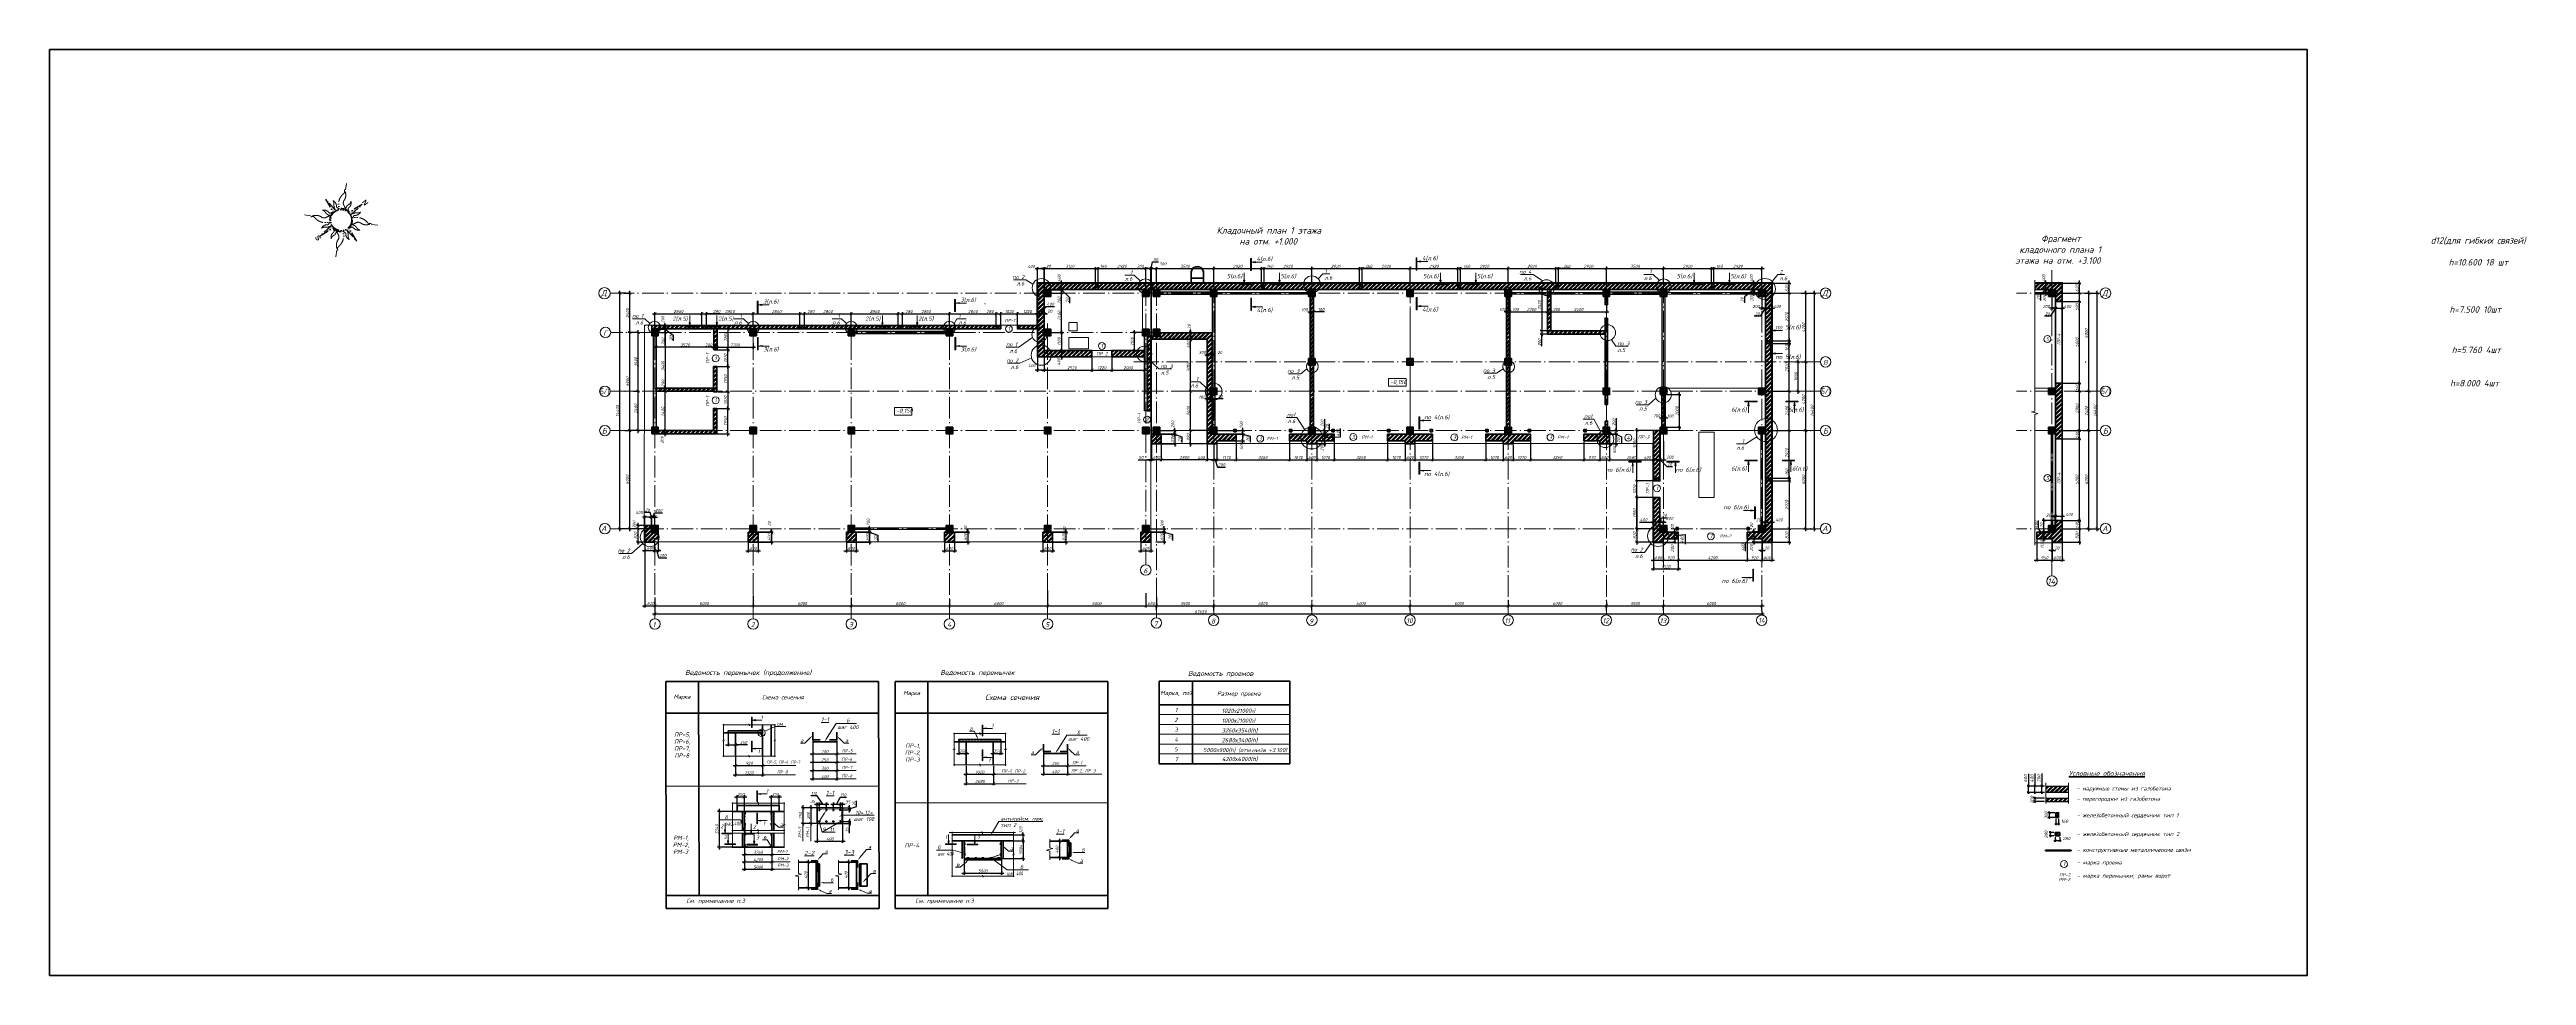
# Model space of a CAD drawing. Header units: millimetres. Extents: x -82276 to 69119, y 30132 to 86759.
import ezdxf
from ezdxf import colors
from ezdxf.entities.mleader import LeaderData, LeaderLine
from ezdxf.enums import TextEntityAlignment as Align
from ezdxf.math import Vec2, Vec3

# ---------------------------------------------------------------- set-up
doc = ezdxf.new("R2010")
doc.units = ezdxf.units.MM
doc.header["$MEASUREMENT"] = 0
for name, pattern in [('ACAD_ISO14W100', [24, 12, -3, 0, -3, 0, -3, 0, -3]), ('DASHED2', [0.375, 0.25, -0.125]), ('Double Dashed', [1797.222233, 1325, -211.666656, 63.333344, -197.222233])]:
    doc.linetypes.add(name, pattern=pattern)
doc.layers.get('0').update_dxf_attribs({"lineweight": 5})
doc.layers.add('#Hatch', color=252, linetype='Continuous', lineweight=5, true_color=0x696969)
for name, color, linetype, lineweight in [('#ME', 7, 'Continuous', 40), ('#Арматура', 152, 'Continuous', 30), ('#Бетон', 10, 'Continuous', 35), ('#Выноски', 150, 'Continuous', 15), ('#Оси', 7, 'Continuous', 5), ('#Рамка', 7, 'Continuous', 50), ('#стены внутр', 152, 'Continuous', 35), ('#стены наруж', 12, 'Continuous', 35), ('0_Ном._пера__99', 7, 'Continuous', 40), ('k_ Каркасы', 66, 'Continuous', 0), ('k_ Рамка', 7, 'Continuous', 50), ('Двери ArchiCAD_Ном._пера__96', 7, 'Continuous', 5), ('колонны_Ном._пера__94', 252, 'Continuous', 5), ('колонны_Ном._пера__99', 7, 'Continuous', 40), ('лестницы_Ном._пера__96', 7, 'Continuous', 5), ('ОВ_главный', 1, 'Continuous', 30), ('оси_Ном._пера__96', 7, 'Continuous', 5), ('оси_Ном._пера__97', 7, 'Continuous', 5), ('проемы', 222, 'Continuous', 13), ('размеры', 7, 'Continuous', 5), ('стены наруж_Ном._пера__96', 7, 'Continuous', 13), ('стены наруж_Ном._пера__97', 7, 'Continuous', 5), ('текст_Ном._пера__1', 7, 'Continuous', 0), ('текст_Ном._пера__98', 7, 'Continuous', 35), ('чертеж', 7, 'Continuous', 5), ('чертеж_Ном._пера__97', 7, 'Continuous', 20), ('чертеж_Ном._пера__98', 7, 'Continuous', 35), ('штриховка_Ном._пера__93', 253, 'Continuous', 5)]:
    doc.layers.add(name, color=color, linetype=linetype, lineweight=lineweight)
for name, color, linetype in [('Block01', 7, 'Continuous'), ('колонны', 7, 'Continuous'), ('оси', 7, 'Continuous'), ('текст', 7, 'Continuous')]:
    doc.layers.add(name, color=color, linetype=linetype)
doc.styles.add('GOST 2.304', font='isocpeui.ttf')
doc.styles.get("Standard").update_dxf_attribs({"font": 'isocpeui.ttf'})
doc.styles.add('STEP PR', font='isocpeui.ttf')
doc.styles.add('СГЕНЕРИР_СТИЛЬ_2', font='gost_2_304-81_type.ttf')
doc.dimstyles.new('SPDS', dxfattribs={"dimscale": 50, "dimtxt": 2.5, "dimasz": 2.5, "dimexe": 1.25, "dimexo": 0.625, "dimtad": 1, "dimdec": 0, "dimrnd": 0.001, "dimtxsty": 'STEP PR', "dimblk": 'ARCHTICK', "dimcen": 2.5, "dimdle": 2, "dimclrd": 256, "dimclre": 256, "dimclrt": 7, "dimadec": 0, "dimazin": 2, "dimtfac": 0.75, "dimtdec": 0, "dimtmove": 1, "dimatfit": 3, "dimfxl": 1, "dimtolj": 1, "dimarcsym": 1})
doc.dimstyles.new('STEP', dxfattribs={"dimtxt": 200, "dimasz": 150, "dimexe": 80, "dimexo": 80, "dimgap": 80, "dimtad": 1, "dimdec": 0, "dimzin": 0, "dimdsep": 46, "dimtxsty": 'Standard', "dimblk": 'ARCHTICK', "dimcen": 150, "dimdle": 80, "dimadec": 0, "dimazin": 0, "dimtfac": 1, "dimtdec": 0, "dimtofl": 0, "dimtmove": 1, "dimatfit": 3, "dimfxl": 1, "dimtolj": 1, "dimtzin": 0, "dimarcsym": 0})
pattern_1 = [(45, (17736.14, 0), (-132.5825, 132.5825), []), (45, (17824.53, 0), (-132.5825, 132.5825), [])]

# ---------------------------------------------------------------- blocks, each defined once
blk = doc.blocks.new('Стандартный маркер сетки')
at = {"layer": 'оси_Ном._пера__96', "linetype": 'Double Dashed'}
for p, q in [((900, 0), (0, 0)), ((900, 0), (17157, 0)), ((17157, 0), (18057, 0))]:
    blk.add_line(p, q, dxfattribs=at)
blk.add_point((17157, 0), dxfattribs=at)
blk.add_point((17157, 0), dxfattribs=at)
at = {"layer": 'оси_Ном._пера__97', "linetype": 'Continuous'}
blk.add_circle((18377, 0), 320, dxfattribs=at)
at = {"layer": 'оси_Ном._пера__96', "style": 'СГЕНЕРИР_СТИЛЬ_2'}
blk.add_attdef('AC_MarkerText_1', text='', height=350, rotation=90, dxfattribs=at).set_placement((18727, -87), align=Align.BOTTOM_LEFT)
blk = doc.blocks.new('Стандартный маркер сетки_16')
at = {"layer": 'оси_Ном._пера__96', "linetype": 'Double Dashed'}
for p, q in [((900, 0), (0, 0)), ((900, 0), (41068, 0)), ((41068, 0), (41968, 0))]:
    blk.add_line(p, q, dxfattribs=at)
blk.add_point((900, 0), dxfattribs=at)
blk.add_point((900, 0), dxfattribs=at)
at = {"layer": 'оси_Ном._пера__97', "linetype": 'Continuous'}
blk.add_circle((-320, 0), 320, dxfattribs=at)
at = {"layer": 'оси_Ном._пера__96', "style": 'СГЕНЕРИР_СТИЛЬ_2'}
blk.add_attdef('AC_MarkerText_1', text='', height=350, rotation=180, dxfattribs=at).set_placement((-261, 270), align=Align.BOTTOM_LEFT)
blk = doc.blocks.new('Стандартный маркер сетки_17')
at = {"layer": 'оси_Ном._пера__96', "linetype": 'Double Dashed'}
for p, q in [((900, 0), (0, 0)), ((900, 0), (20403, 0)), ((20403, 0), (21303, 0))]:
    blk.add_line(p, q, dxfattribs=at)
blk.add_point((20403, 0), dxfattribs=at)
blk.add_point((20403, 0), dxfattribs=at)
at = {"layer": 'оси_Ном._пера__97', "linetype": 'Continuous'}
blk.add_circle((21623, 0), 320, dxfattribs=at)
at = {"layer": 'оси_Ном._пера__96', "style": 'СГЕНЕРИР_СТИЛЬ_2'}
blk.add_attdef('AC_MarkerText_1', text='', height=350, rotation=90, dxfattribs=at).set_placement((21973, -122), align=Align.BOTTOM_LEFT)
blk = doc.blocks.new('_ArchTick')
at = {"color": 0, "linetype": 'ByBlock', "const_width": 0.15}
blk.add_lwpolyline([(-0.5, -0.5), (0.5, 0.5)], dxfattribs=at)
blk = doc.blocks.new('*D15')
at = {"layer": 'Defpoints', "color": 0, "transparency": 16777216}
for p in [(-45271, 53288), (22379, 52484), (22379, 52239)]:
    blk.add_point(p, dxfattribs=at)
at = {"layer": 'размеры', "lineweight": -2, "transparency": 16777216}
for p, q in [((-45271, 53241), (-45271, 52145)), ((-45421, 52239), (22529, 52239)), ((22379, 52437), (22379, 52145))]:
    blk.add_line(p, q, dxfattribs=at)
at = {"layer": 'размеры', "lineweight": -2, "transparency": 16777216, "xscale": 187.5, "yscale": 187.5, "zscale": 187.5, "rotation": 180}
blk.add_blockref('_ArchTick', (-45271, 52239), dxfattribs=at)
at = {"layer": 'размеры', "lineweight": -2, "transparency": 16777216, "xscale": 187.5, "yscale": 187.5, "zscale": 187.5}
blk.add_blockref('_ArchTick', (22379, 52239), dxfattribs=at)
at = {"layer": 'размеры', "color": 7, "transparency": 16777216, "insert": (-11925, 52381), "char_height": 187.5, "attachment_point": 5, "style": 'STEP PR'}
blk.add_mtext('\\A1;67650', dxfattribs=at)
blk = doc.blocks.new('*D16')
at = {"layer": 'Defpoints', "color": 0, "transparency": 16777216}
for p in [(-45891, 56836), (-45271, 53083), (-45271, 52735)]:
    blk.add_point(p, dxfattribs=at)
at = {"layer": 'размеры', "lineweight": -2, "transparency": 16777216}
for p, q in [((-45891, 56789), (-45891, 52641)), ((-45271, 53036), (-45271, 52641)), ((-46041, 52735), (-45121, 52735))]:
    blk.add_line(p, q, dxfattribs=at)
at = {"layer": 'размеры', "lineweight": -2, "transparency": 16777216, "xscale": 187.5, "yscale": 187.5, "zscale": 187.5, "rotation": 180}
blk.add_blockref('_ArchTick', (-45891, 52735), dxfattribs=at)
at = {"layer": 'размеры', "lineweight": -2, "transparency": 16777216, "xscale": 187.5, "yscale": 187.5, "zscale": 187.5}
blk.add_blockref('_ArchTick', (-45271, 52735), dxfattribs=at)
at = {"layer": 'размеры', "color": 7, "transparency": 16777216, "insert": (-45536, 52876), "char_height": 187.5, "attachment_point": 5, "style": 'STEP PR'}
blk.add_mtext('\\A1;620', dxfattribs=at)
blk = doc.blocks.new('*D17')
at = {"layer": 'Defpoints', "color": 0, "transparency": 16777216}
for p in [(-45271, 53163), (-39271, 53413), (-39271, 52735)]:
    blk.add_point(p, dxfattribs=at)
at = {"layer": 'размеры', "lineweight": -2, "transparency": 16777216}
for p, q in [((-45271, 53116), (-45271, 52641)), ((-39271, 53366), (-39271, 52641)), ((-45421, 52735), (-39121, 52735))]:
    blk.add_line(p, q, dxfattribs=at)
at = {"layer": 'размеры', "lineweight": -2, "transparency": 16777216, "xscale": 187.5, "yscale": 187.5, "zscale": 187.5, "rotation": 180}
blk.add_blockref('_ArchTick', (-45271, 52735), dxfattribs=at)
at = {"layer": 'размеры', "lineweight": -2, "transparency": 16777216, "xscale": 187.5, "yscale": 187.5, "zscale": 187.5}
blk.add_blockref('_ArchTick', (-39271, 52735), dxfattribs=at)
at = {"layer": 'размеры', "color": 7, "transparency": 16777216, "insert": (-42266, 52876), "char_height": 187.5, "attachment_point": 5, "style": 'STEP PR'}
blk.add_mtext('\\A1;6000', dxfattribs=at)
blk = doc.blocks.new('*D18')
at = {"layer": 'Defpoints', "color": 0, "transparency": 16777216}
for p in [(-39271, 53333), (-33271, 53272), (-33271, 52735)]:
    blk.add_point(p, dxfattribs=at)
at = {"layer": 'размеры', "lineweight": -2, "transparency": 16777216}
for p, q in [((-39271, 53286), (-39271, 52641)), ((-33271, 53225), (-33271, 52641)), ((-39421, 52735), (-33121, 52735))]:
    blk.add_line(p, q, dxfattribs=at)
at = {"layer": 'размеры', "lineweight": -2, "transparency": 16777216, "xscale": 187.5, "yscale": 187.5, "zscale": 187.5, "rotation": 180}
blk.add_blockref('_ArchTick', (-39271, 52735), dxfattribs=at)
at = {"layer": 'размеры', "lineweight": -2, "transparency": 16777216, "xscale": 187.5, "yscale": 187.5, "zscale": 187.5}
blk.add_blockref('_ArchTick', (-33271, 52735), dxfattribs=at)
at = {"layer": 'размеры', "color": 7, "transparency": 16777216, "insert": (-36271, 52876), "char_height": 187.5, "attachment_point": 5, "style": 'STEP PR'}
blk.add_mtext('\\A1;6000', dxfattribs=at)
blk = doc.blocks.new('*D19')
at = {"layer": 'Defpoints', "color": 0, "transparency": 16777216}
for p in [(-33271, 53272), (-27271, 53202), (-27271, 52735)]:
    blk.add_point(p, dxfattribs=at)
at = {"layer": 'размеры', "lineweight": -2, "transparency": 16777216}
for p, q in [((-33271, 53225), (-33271, 52641)), ((-27271, 53155), (-27271, 52641)), ((-33421, 52735), (-27121, 52735))]:
    blk.add_line(p, q, dxfattribs=at)
at = {"layer": 'размеры', "lineweight": -2, "transparency": 16777216, "xscale": 187.5, "yscale": 187.5, "zscale": 187.5, "rotation": 180}
blk.add_blockref('_ArchTick', (-33271, 52735), dxfattribs=at)
at = {"layer": 'размеры', "lineweight": -2, "transparency": 16777216, "xscale": 187.5, "yscale": 187.5, "zscale": 187.5}
blk.add_blockref('_ArchTick', (-27271, 52735), dxfattribs=at)
at = {"layer": 'размеры', "color": 7, "transparency": 16777216, "insert": (-30266, 52876), "char_height": 187.5, "attachment_point": 5, "style": 'STEP PR'}
blk.add_mtext('\\A1;6000', dxfattribs=at)
blk = doc.blocks.new('*D20')
at = {"layer": 'Defpoints', "color": 0, "transparency": 16777216}
for p in [(-27271, 53202), (-21271, 53343), (-21271, 52735)]:
    blk.add_point(p, dxfattribs=at)
at = {"layer": 'размеры', "lineweight": -2, "transparency": 16777216}
for p, q in [((-27271, 53155), (-27271, 52641)), ((-21271, 53296), (-21271, 52641)), ((-27421, 52735), (-21121, 52735))]:
    blk.add_line(p, q, dxfattribs=at)
at = {"layer": 'размеры', "lineweight": -2, "transparency": 16777216, "xscale": 187.5, "yscale": 187.5, "zscale": 187.5, "rotation": 180}
blk.add_blockref('_ArchTick', (-27271, 52735), dxfattribs=at)
at = {"layer": 'размеры', "lineweight": -2, "transparency": 16777216, "xscale": 187.5, "yscale": 187.5, "zscale": 187.5}
blk.add_blockref('_ArchTick', (-21271, 52735), dxfattribs=at)
at = {"layer": 'размеры', "color": 7, "transparency": 16777216, "insert": (-24266, 52876), "char_height": 187.5, "attachment_point": 5, "style": 'STEP PR'}
blk.add_mtext('\\A1;6000', dxfattribs=at)
blk = doc.blocks.new('*D21')
at = {"layer": 'Defpoints', "color": 0, "transparency": 16777216}
for p in [(-21271, 53716), (-15271, 53555), (-15271, 52735)]:
    blk.add_point(p, dxfattribs=at)
at = {"layer": 'размеры', "lineweight": -2, "transparency": 16777216}
for p, q in [((-21271, 53669), (-21271, 52641)), ((-15271, 53508), (-15271, 52641)), ((-21421, 52735), (-15121, 52735))]:
    blk.add_line(p, q, dxfattribs=at)
at = {"layer": 'размеры', "lineweight": -2, "transparency": 16777216, "xscale": 187.5, "yscale": 187.5, "zscale": 187.5, "rotation": 180}
blk.add_blockref('_ArchTick', (-21271, 52735), dxfattribs=at)
at = {"layer": 'размеры', "lineweight": -2, "transparency": 16777216, "xscale": 187.5, "yscale": 187.5, "zscale": 187.5}
blk.add_blockref('_ArchTick', (-15271, 52735), dxfattribs=at)
at = {"layer": 'размеры', "color": 7, "transparency": 16777216, "insert": (-18271, 52876), "char_height": 187.5, "attachment_point": 5, "style": 'STEP PR'}
blk.add_mtext('\\A1;6000', dxfattribs=at)
blk = doc.blocks.new('*D22')
at = {"layer": 'Defpoints', "color": 0, "transparency": 16777216}
for p in [(-15271, 53162), (-14621, 53285), (-14621, 52735)]:
    blk.add_point(p, dxfattribs=at)
at = {"layer": 'размеры', "lineweight": -2, "transparency": 16777216}
for p, q in [((-15271, 53115), (-15271, 52641)), ((-14621, 53238), (-14621, 52641)), ((-15421, 52735), (-14471, 52735))]:
    blk.add_line(p, q, dxfattribs=at)
at = {"layer": 'размеры', "lineweight": -2, "transparency": 16777216, "xscale": 187.5, "yscale": 187.5, "zscale": 187.5, "rotation": 180}
blk.add_blockref('_ArchTick', (-15271, 52735), dxfattribs=at)
at = {"layer": 'размеры', "lineweight": -2, "transparency": 16777216, "xscale": 187.5, "yscale": 187.5, "zscale": 187.5}
blk.add_blockref('_ArchTick', (-14621, 52735), dxfattribs=at)
at = {"layer": 'размеры', "color": 7, "transparency": 16777216, "insert": (-14946, 52876), "char_height": 187.5, "attachment_point": 5, "style": 'STEP PR'}
blk.add_mtext('\\A1;650', dxfattribs=at)
blk = doc.blocks.new('*D23')
at = {"layer": 'Defpoints', "color": 0, "transparency": 16777216}
for p in [(-14621, 52404), (-11121, 52735), (-11121, 52404)]:
    blk.add_point(p, dxfattribs=at)
at = {"layer": 'размеры', "lineweight": -2, "transparency": 16777216}
for p, q in [((-14771, 52735), (-10971, 52735)), ((-14621, 52451), (-14621, 52829)), ((-11121, 52451), (-11121, 52829))]:
    blk.add_line(p, q, dxfattribs=at)
at = {"layer": 'размеры', "lineweight": -2, "transparency": 16777216, "xscale": 187.5, "yscale": 187.5, "zscale": 187.5, "rotation": 180}
blk.add_blockref('_ArchTick', (-14621, 52735), dxfattribs=at)
at = {"layer": 'размеры', "lineweight": -2, "transparency": 16777216, "xscale": 187.5, "yscale": 187.5, "zscale": 187.5}
blk.add_blockref('_ArchTick', (-11121, 52735), dxfattribs=at)
at = {"layer": 'размеры', "color": 7, "transparency": 16777216, "insert": (-12871, 52876), "char_height": 187.5, "attachment_point": 5, "style": 'STEP PR'}
blk.add_mtext('\\A1;3500', dxfattribs=at)
blk = doc.blocks.new('*D24')
at = {"layer": 'Defpoints', "color": 0, "transparency": 16777216}
for p in [(-11121, 52854), (-5121, 52735), (-5121, 52404)]:
    blk.add_point(p, dxfattribs=at)
at = {"layer": 'размеры', "lineweight": -2, "transparency": 16777216}
for p, q in [((-11271, 52735), (-4971, 52735)), ((-11121, 52807), (-11121, 52641)), ((-5121, 52451), (-5121, 52829))]:
    blk.add_line(p, q, dxfattribs=at)
at = {"layer": 'размеры', "lineweight": -2, "transparency": 16777216, "xscale": 187.5, "yscale": 187.5, "zscale": 187.5, "rotation": 180}
blk.add_blockref('_ArchTick', (-11121, 52735), dxfattribs=at)
at = {"layer": 'размеры', "lineweight": -2, "transparency": 16777216, "xscale": 187.5, "yscale": 187.5, "zscale": 187.5}
blk.add_blockref('_ArchTick', (-5121, 52735), dxfattribs=at)
at = {"layer": 'размеры', "color": 7, "transparency": 16777216, "insert": (-8116, 52876), "char_height": 187.5, "attachment_point": 5, "style": 'STEP PR'}
blk.add_mtext('\\A1;6000', dxfattribs=at)
blk = doc.blocks.new('*D25')
at = {"layer": 'Defpoints', "color": 0, "transparency": 16777216}
for p in [(-5121, 52404), (879, 52735), (879, 52404)]:
    blk.add_point(p, dxfattribs=at)
at = {"layer": 'размеры', "lineweight": -2, "transparency": 16777216}
for p, q in [((-5271, 52735), (1029, 52735)), ((-5121, 52451), (-5121, 52829)), ((879, 52451), (879, 52829))]:
    blk.add_line(p, q, dxfattribs=at)
at = {"layer": 'размеры', "lineweight": -2, "transparency": 16777216, "xscale": 187.5, "yscale": 187.5, "zscale": 187.5, "rotation": 180}
blk.add_blockref('_ArchTick', (-5121, 52735), dxfattribs=at)
at = {"layer": 'размеры', "lineweight": -2, "transparency": 16777216, "xscale": 187.5, "yscale": 187.5, "zscale": 187.5}
blk.add_blockref('_ArchTick', (879, 52735), dxfattribs=at)
at = {"layer": 'размеры', "color": 7, "transparency": 16777216, "insert": (-2121, 52876), "char_height": 187.5, "attachment_point": 5, "style": 'STEP PR'}
blk.add_mtext('\\A1;6000', dxfattribs=at)
blk = doc.blocks.new('*D26')
at = {"layer": 'Defpoints', "color": 0, "transparency": 16777216}
for p in [(6879, 53011), (879, 52484), (6879, 52735)]:
    blk.add_point(p, dxfattribs=at)
at = {"layer": 'размеры', "lineweight": -2, "transparency": 16777216}
for p, q in [((729, 52735), (7029, 52735)), ((879, 52531), (879, 52829)), ((6879, 52964), (6879, 52641))]:
    blk.add_line(p, q, dxfattribs=at)
at = {"layer": 'размеры', "lineweight": -2, "transparency": 16777216, "xscale": 187.5, "yscale": 187.5, "zscale": 187.5, "rotation": 180}
blk.add_blockref('_ArchTick', (879, 52735), dxfattribs=at)
at = {"layer": 'размеры', "lineweight": -2, "transparency": 16777216, "xscale": 187.5, "yscale": 187.5, "zscale": 187.5}
blk.add_blockref('_ArchTick', (6879, 52735), dxfattribs=at)
at = {"layer": 'размеры', "color": 7, "transparency": 16777216, "insert": (3879, 52876), "char_height": 187.5, "attachment_point": 5, "style": 'STEP PR'}
blk.add_mtext('\\A1;6000', dxfattribs=at)
blk = doc.blocks.new('*D27')
at = {"layer": 'Defpoints', "color": 0, "transparency": 16777216}
for p in [(6879, 53091), (12879, 53030), (12879, 52735)]:
    blk.add_point(p, dxfattribs=at)
at = {"layer": 'размеры', "lineweight": -2, "transparency": 16777216}
for p, q in [((6879, 53044), (6879, 52641)), ((6729, 52735), (13029, 52735)), ((12879, 52983), (12879, 52641))]:
    blk.add_line(p, q, dxfattribs=at)
at = {"layer": 'размеры', "lineweight": -2, "transparency": 16777216, "xscale": 187.5, "yscale": 187.5, "zscale": 187.5, "rotation": 180}
blk.add_blockref('_ArchTick', (6879, 52735), dxfattribs=at)
at = {"layer": 'размеры', "lineweight": -2, "transparency": 16777216, "xscale": 187.5, "yscale": 187.5, "zscale": 187.5}
blk.add_blockref('_ArchTick', (12879, 52735), dxfattribs=at)
at = {"layer": 'размеры', "color": 7, "transparency": 16777216, "insert": (9879, 52876), "char_height": 187.5, "attachment_point": 5, "style": 'STEP PR'}
blk.add_mtext('\\A1;6000', dxfattribs=at)
blk = doc.blocks.new('*D28')
at = {"layer": 'Defpoints', "color": 0, "transparency": 16777216}
for p in [(12879, 52404), (16379, 52735), (16379, 52484)]:
    blk.add_point(p, dxfattribs=at)
at = {"layer": 'размеры', "lineweight": -2, "transparency": 16777216}
for p, q in [((12729, 52735), (16529, 52735)), ((12879, 52451), (12879, 52829)), ((16379, 52531), (16379, 52829))]:
    blk.add_line(p, q, dxfattribs=at)
at = {"layer": 'размеры', "lineweight": -2, "transparency": 16777216, "xscale": 187.5, "yscale": 187.5, "zscale": 187.5, "rotation": 180}
blk.add_blockref('_ArchTick', (12879, 52735), dxfattribs=at)
at = {"layer": 'размеры', "lineweight": -2, "transparency": 16777216, "xscale": 187.5, "yscale": 187.5, "zscale": 187.5}
blk.add_blockref('_ArchTick', (16379, 52735), dxfattribs=at)
at = {"layer": 'размеры', "color": 7, "transparency": 16777216, "insert": (14634, 52876), "char_height": 187.5, "attachment_point": 5, "style": 'STEP PR'}
blk.add_mtext('\\A1;3500', dxfattribs=at)
blk = doc.blocks.new('*D29')
at = {"layer": 'Defpoints', "color": 0, "transparency": 16777216}
for p in [(16379, 52404), (22379, 52735), (22379, 52404)]:
    blk.add_point(p, dxfattribs=at)
at = {"layer": 'размеры', "lineweight": -2, "transparency": 16777216}
for p, q in [((16229, 52735), (22529, 52735)), ((16379, 52451), (16379, 52829)), ((22379, 52451), (22379, 52829))]:
    blk.add_line(p, q, dxfattribs=at)
at = {"layer": 'размеры', "lineweight": -2, "transparency": 16777216, "xscale": 187.5, "yscale": 187.5, "zscale": 187.5, "rotation": 180}
blk.add_blockref('_ArchTick', (16379, 52735), dxfattribs=at)
at = {"layer": 'размеры', "lineweight": -2, "transparency": 16777216, "xscale": 187.5, "yscale": 187.5, "zscale": 187.5}
blk.add_blockref('_ArchTick', (22379, 52735), dxfattribs=at)
at = {"layer": 'размеры', "color": 7, "transparency": 16777216, "insert": (19288, 52876), "char_height": 187.5, "attachment_point": 5, "style": 'STEP PR'}
blk.add_mtext('\\A1;6000', dxfattribs=at)
blk = doc.blocks.new('*D30')
at = {"layer": 'Defpoints', "color": 0, "transparency": 16777216}
for p in [(25074, 63456), (25178, 63456), (25109, 57456)]:
    blk.add_point(p, dxfattribs=at)
at = {"layer": 'размеры', "lineweight": -2, "transparency": 16777216}
for p, q in [((25074, 57306), (25074, 63606)), ((25131, 63456), (24980, 63456)), ((25063, 57456), (24980, 57456))]:
    blk.add_line(p, q, dxfattribs=at)
at = {"layer": 'размеры', "lineweight": -2, "transparency": 16777216, "xscale": 187.5, "yscale": 187.5, "zscale": 187.5}
for p, rotation in [((25074, 63456), 90), ((25074, 57456), 270)]:
    blk.add_blockref('_ArchTick', p, dxfattribs=dict(at, rotation=rotation))
at = {"layer": 'размеры', "color": 7, "transparency": 16777216, "insert": (24933, 60456), "char_height": 187.5, "attachment_point": 5, "rotation": 90, "style": 'STEP PR'}
blk.add_mtext('\\A1;6000', dxfattribs=at)
blk = doc.blocks.new('*D31')
at = {"layer": 'Defpoints', "color": 0, "transparency": 16777216}
for p in [(24755, 67656), (25074, 67656), (24883, 63456)]:
    blk.add_point(p, dxfattribs=at)
at = {"layer": 'размеры', "lineweight": -2, "transparency": 16777216}
for p, q in [((24802, 67656), (25168, 67656)), ((25074, 63306), (25074, 67806)), ((24930, 63456), (25168, 63456))]:
    blk.add_line(p, q, dxfattribs=at)
at = {"layer": 'размеры', "lineweight": -2, "transparency": 16777216, "xscale": 187.5, "yscale": 187.5, "zscale": 187.5}
for p, rotation in [((25074, 67656), 90), ((25074, 63456), 270)]:
    blk.add_blockref('_ArchTick', p, dxfattribs=dict(at, rotation=rotation))
at = {"layer": 'размеры', "color": 7, "transparency": 16777216, "insert": (24933, 65348), "char_height": 187.5, "attachment_point": 5, "rotation": 90, "style": 'STEP PR'}
blk.add_mtext('\\A1;4200', dxfattribs=at)
blk = doc.blocks.new('*D32')
at = {"layer": 'Defpoints', "color": 0, "transparency": 16777216}
for p in [(24750, 71856), (25074, 71856), (24812, 67656)]:
    blk.add_point(p, dxfattribs=at)
at = {"layer": 'размеры', "lineweight": -2, "transparency": 16777216}
for p, q in [((24797, 71856), (25168, 71856)), ((25074, 67506), (25074, 72006)), ((24858, 67656), (25168, 67656))]:
    blk.add_line(p, q, dxfattribs=at)
at = {"layer": 'размеры', "lineweight": -2, "transparency": 16777216, "xscale": 187.5, "yscale": 187.5, "zscale": 187.5}
for p, rotation in [((25074, 71856), 90), ((25074, 67656), 270)]:
    blk.add_blockref('_ArchTick', p, dxfattribs=dict(at, rotation=rotation))
at = {"layer": 'размеры', "color": 7, "transparency": 16777216, "insert": (24933, 69756), "char_height": 187.5, "attachment_point": 5, "rotation": 90, "style": 'STEP PR'}
blk.add_mtext('\\A1;4200', dxfattribs=at)
blk = doc.blocks.new('*D33')
at = {"layer": 'Defpoints', "color": 0, "transparency": 16777216}
for p in [(24775, 71856), (25600, 71856), (24883, 57456)]:
    blk.add_point(p, dxfattribs=at)
at = {"layer": 'размеры', "lineweight": -2, "transparency": 16777216}
for p, q in [((24822, 71856), (25693, 71856)), ((25600, 57306), (25600, 72006)), ((24930, 57456), (25693, 57456))]:
    blk.add_line(p, q, dxfattribs=at)
at = {"layer": 'размеры', "lineweight": -2, "transparency": 16777216, "xscale": 187.5, "yscale": 187.5, "zscale": 187.5}
for p, rotation in [((25600, 71856), 90), ((25600, 57456), 270)]:
    blk.add_blockref('_ArchTick', p, dxfattribs=dict(at, rotation=rotation))
at = {"layer": 'размеры', "color": 7, "transparency": 16777216, "insert": (25459, 64670), "char_height": 187.5, "attachment_point": 5, "rotation": 90, "style": 'STEP PR'}
blk.add_mtext('\\A1;14400', dxfattribs=at)
blk = doc.blocks.new('*D34')
at = {"layer": 'Defpoints', "color": 0, "transparency": 16777216}
for p in [(-45891, 56636), (-45291, 56628), (-45291, 56117)]:
    blk.add_point(p, dxfattribs=at)
at = {"layer": 'размеры', "lineweight": -2, "transparency": 16777216}
for p, q in [((-46041, 56117), (-45141, 56117)), ((-45891, 56589), (-45891, 56024)), ((-45291, 56581), (-45291, 56024))]:
    blk.add_line(p, q, dxfattribs=at)
at = {"layer": 'размеры', "lineweight": -2, "transparency": 16777216, "xscale": 187.5, "yscale": 187.5, "zscale": 187.5, "rotation": 180}
blk.add_blockref('_ArchTick', (-45891, 56117), dxfattribs=at)
at = {"layer": 'размеры', "lineweight": -2, "transparency": 16777216, "xscale": 187.5, "yscale": 187.5, "zscale": 187.5}
blk.add_blockref('_ArchTick', (-45291, 56117), dxfattribs=at)
at = {"layer": 'размеры', "color": 7, "transparency": 16777216, "insert": (-45553, 56258), "char_height": 187.5, "attachment_point": 5, "style": 'STEP PR'}
blk.add_mtext('\\A1;600', dxfattribs=at)
blk = doc.blocks.new('*D35')
at = {"layer": 'Defpoints', "color": 0, "transparency": 16777216}
for p in [(-39571, 56766), (-38971, 56766), (-38971, 56097)]:
    blk.add_point(p, dxfattribs=at)
at = {"layer": 'размеры', "lineweight": -2, "transparency": 16777216}
for p, q in [((-39721, 56097), (-38821, 56097)), ((-39571, 56719), (-39571, 56004)), ((-38971, 56719), (-38971, 56004))]:
    blk.add_line(p, q, dxfattribs=at)
at = {"layer": 'размеры', "lineweight": -2, "transparency": 16777216, "xscale": 187.5, "yscale": 187.5, "zscale": 187.5, "rotation": 180}
blk.add_blockref('_ArchTick', (-39571, 56097), dxfattribs=at)
at = {"layer": 'размеры', "lineweight": -2, "transparency": 16777216, "xscale": 187.5, "yscale": 187.5, "zscale": 187.5}
blk.add_blockref('_ArchTick', (-38971, 56097), dxfattribs=at)
at = {"layer": 'размеры', "color": 7, "transparency": 16777216, "insert": (-39271, 56238), "char_height": 187.5, "attachment_point": 5, "style": 'STEP PR'}
blk.add_mtext('\\A1;600', dxfattribs=at)
blk = doc.blocks.new('*D36')
at = {"layer": 'Defpoints', "color": 0, "transparency": 16777216}
for p in [(-33571, 56766), (-32971, 56766), (-32971, 56097)]:
    blk.add_point(p, dxfattribs=at)
at = {"layer": 'размеры', "lineweight": -2, "transparency": 16777216}
for p, q in [((-33721, 56097), (-32821, 56097)), ((-33571, 56719), (-33571, 56004)), ((-32971, 56719), (-32971, 56004))]:
    blk.add_line(p, q, dxfattribs=at)
at = {"layer": 'размеры', "lineweight": -2, "transparency": 16777216, "xscale": 187.5, "yscale": 187.5, "zscale": 187.5, "rotation": 180}
blk.add_blockref('_ArchTick', (-33571, 56097), dxfattribs=at)
at = {"layer": 'размеры', "lineweight": -2, "transparency": 16777216, "xscale": 187.5, "yscale": 187.5, "zscale": 187.5}
blk.add_blockref('_ArchTick', (-32971, 56097), dxfattribs=at)
at = {"layer": 'размеры', "color": 7, "transparency": 16777216, "insert": (-33271, 56238), "char_height": 187.5, "attachment_point": 5, "style": 'STEP PR'}
blk.add_mtext('\\A1;600', dxfattribs=at)
blk = doc.blocks.new('*D37')
at = {"layer": 'Defpoints', "color": 0, "transparency": 16777216}
for p in [(-27571, 56636), (-26971, 56636), (-26971, 56097)]:
    blk.add_point(p, dxfattribs=at)
at = {"layer": 'размеры', "lineweight": -2, "transparency": 16777216}
for p, q in [((-27721, 56097), (-26821, 56097)), ((-27571, 56589), (-27571, 56004)), ((-26971, 56589), (-26971, 56004))]:
    blk.add_line(p, q, dxfattribs=at)
at = {"layer": 'размеры', "lineweight": -2, "transparency": 16777216, "xscale": 187.5, "yscale": 187.5, "zscale": 187.5, "rotation": 180}
blk.add_blockref('_ArchTick', (-27571, 56097), dxfattribs=at)
at = {"layer": 'размеры', "lineweight": -2, "transparency": 16777216, "xscale": 187.5, "yscale": 187.5, "zscale": 187.5}
blk.add_blockref('_ArchTick', (-26971, 56097), dxfattribs=at)
at = {"layer": 'размеры', "color": 7, "transparency": 16777216, "insert": (-27271, 56238), "char_height": 187.5, "attachment_point": 5, "style": 'STEP PR'}
blk.add_mtext('\\A1;600', dxfattribs=at)
blk = doc.blocks.new('*D38')
at = {"layer": 'Defpoints', "color": 0, "transparency": 16777216}
for p in [(-21571, 56886), (-20971, 56886), (-20971, 56097)]:
    blk.add_point(p, dxfattribs=at)
at = {"layer": 'размеры', "lineweight": -2, "transparency": 16777216}
for p, q in [((-21721, 56097), (-20821, 56097)), ((-21571, 56839), (-21571, 56004)), ((-20971, 56839), (-20971, 56004))]:
    blk.add_line(p, q, dxfattribs=at)
at = {"layer": 'размеры', "lineweight": -2, "transparency": 16777216, "xscale": 187.5, "yscale": 187.5, "zscale": 187.5, "rotation": 180}
blk.add_blockref('_ArchTick', (-21571, 56097), dxfattribs=at)
at = {"layer": 'размеры', "lineweight": -2, "transparency": 16777216, "xscale": 187.5, "yscale": 187.5, "zscale": 187.5}
blk.add_blockref('_ArchTick', (-20971, 56097), dxfattribs=at)
at = {"layer": 'размеры', "color": 7, "transparency": 16777216, "insert": (-21271, 56238), "char_height": 187.5, "attachment_point": 5, "style": 'STEP PR'}
blk.add_mtext('\\A1;600', dxfattribs=at)
blk = doc.blocks.new('*D39')
at = {"layer": 'Defpoints', "color": 0, "transparency": 16777216}
for p in [(-15571, 56886), (-14971, 56847), (-14971, 56097)]:
    blk.add_point(p, dxfattribs=at)
at = {"layer": 'размеры', "lineweight": -2, "transparency": 16777216}
for p, q in [((-15721, 56097), (-14821, 56097)), ((-15571, 56839), (-15571, 56004)), ((-14971, 56800), (-14971, 56004))]:
    blk.add_line(p, q, dxfattribs=at)
at = {"layer": 'размеры', "lineweight": -2, "transparency": 16777216, "xscale": 187.5, "yscale": 187.5, "zscale": 187.5, "rotation": 180}
blk.add_blockref('_ArchTick', (-15571, 56097), dxfattribs=at)
at = {"layer": 'размеры', "lineweight": -2, "transparency": 16777216, "xscale": 187.5, "yscale": 187.5, "zscale": 187.5}
blk.add_blockref('_ArchTick', (-14971, 56097), dxfattribs=at)
at = {"layer": 'размеры', "color": 7, "transparency": 16777216, "insert": (-15246, 56254), "char_height": 187.5, "attachment_point": 5, "style": 'STEP PR'}
blk.add_mtext('\\A1;600', dxfattribs=at)
blk = doc.blocks.new('*D40')
at = {"layer": 'Defpoints', "color": 0, "transparency": 16777216}
for p in [(17279, 57076), (21479, 57076), (21479, 55539)]:
    blk.add_point(p, dxfattribs=at)
at = {"layer": 'размеры', "lineweight": -2, "transparency": 16777216}
for p, q in [((17279, 57029), (17279, 55445)), ((21479, 57029), (21479, 55445)), ((17129, 55539), (21629, 55539))]:
    blk.add_line(p, q, dxfattribs=at)
at = {"layer": 'размеры', "lineweight": -2, "transparency": 16777216, "xscale": 187.5, "yscale": 187.5, "zscale": 187.5, "rotation": 180}
blk.add_blockref('_ArchTick', (17279, 55539), dxfattribs=at)
at = {"layer": 'размеры', "lineweight": -2, "transparency": 16777216, "xscale": 187.5, "yscale": 187.5, "zscale": 187.5}
blk.add_blockref('_ArchTick', (21479, 55539), dxfattribs=at)
at = {"layer": 'размеры', "color": 7, "transparency": 16777216, "insert": (19374, 55680), "char_height": 187.5, "attachment_point": 5, "style": 'STEP PR'}
blk.add_mtext('\\A1;4200', dxfattribs=at)
blk = doc.blocks.new('*D41')
at = {"layer": 'Defpoints', "color": 0, "transparency": 16777216}
for p in [(22999, 63456), (24055, 63456), (22899, 60536)]:
    blk.add_point(p, dxfattribs=at)
at = {"layer": 'размеры', "lineweight": -2, "transparency": 16777216}
for p, q in [((24055, 60386), (24055, 63606)), ((23046, 63456), (24149, 63456)), ((22946, 60536), (24149, 60536))]:
    blk.add_line(p, q, dxfattribs=at)
at = {"layer": 'размеры', "lineweight": -2, "transparency": 16777216, "xscale": 187.5, "yscale": 187.5, "zscale": 187.5}
for p, rotation in [((24055, 63456), 90), ((24055, 60536), 270)]:
    blk.add_blockref('_ArchTick', p, dxfattribs=dict(at, rotation=rotation))
at = {"layer": 'размеры', "color": 7, "transparency": 16777216, "insert": (23915, 62078), "char_height": 187.5, "attachment_point": 5, "rotation": 90, "style": 'STEP PR'}
blk.add_mtext('\\A1;2920', dxfattribs=at)
blk = doc.blocks.new('*D42')
at = {"layer": 'Defpoints', "color": 0, "transparency": 16777216}
for p in [(22899, 68776), (24055, 68776), (22999, 65856)]:
    blk.add_point(p, dxfattribs=at)
at = {"layer": 'размеры', "lineweight": -2, "transparency": 16777216}
for p, q in [((22946, 68776), (24149, 68776)), ((24055, 65706), (24055, 68926)), ((23046, 65856), (24149, 65856))]:
    blk.add_line(p, q, dxfattribs=at)
at = {"layer": 'размеры', "lineweight": -2, "transparency": 16777216, "xscale": 187.5, "yscale": 187.5, "zscale": 187.5}
for p, rotation in [((24055, 68776), 90), ((24055, 65856), 270)]:
    blk.add_blockref('_ArchTick', p, dxfattribs=dict(at, rotation=rotation))
at = {"layer": 'размеры', "color": 7, "transparency": 16777216, "insert": (23915, 67316), "char_height": 187.5, "attachment_point": 5, "rotation": 90, "style": 'STEP PR'}
blk.add_mtext('\\A1;2920', dxfattribs=at)
blk = doc.blocks.new('*D43')
at = {"layer": 'Defpoints', "color": 0, "transparency": 16777216}
for p in [(-44640, 63456), (-44341, 63456), (-43213, 63256)]:
    blk.add_point(p, dxfattribs=at)
at = {"layer": 'размеры', "lineweight": -2, "transparency": 16777216}
for p, q in [((-44640, 63106), (-44640, 63606)), ((-44388, 63456), (-44734, 63456)), ((-43260, 63256), (-44734, 63256))]:
    blk.add_line(p, q, dxfattribs=at)
at = {"layer": 'размеры', "lineweight": -2, "transparency": 16777216, "xscale": 187.5, "yscale": 187.5, "zscale": 187.5}
for p, rotation in [((-44640, 63456), 90), ((-44640, 63256), 270)]:
    blk.add_blockref('_ArchTick', p, dxfattribs=dict(at, rotation=rotation))
at = {"layer": 'размеры', "color": 7, "transparency": 16777216, "insert": (-44838, 62885), "char_height": 187.5, "attachment_point": 5, "rotation": 90, "style": 'STEP PR'}
blk.add_mtext('\\A1;200', dxfattribs=at)
blk = doc.blocks.new('*D44')
at = {"layer": 'Defpoints', "color": 0, "transparency": 16777216}
for p in [(-39071, 57256), (-38807, 57236), (-38148, 57256)]:
    blk.add_point(p, dxfattribs=at)
at = {"layer": 'размеры', "lineweight": -2, "transparency": 16777216}
for p, q in [((-39024, 57256), (-38054, 57256)), ((-38760, 57236), (-38054, 57236)), ((-38148, 57256), (-38148, 57443)), ((-38148, 57236), (-38148, 57256)), ((-38148, 57236), (-38148, 57048))]:
    blk.add_line(p, q, dxfattribs=at)
at = {"layer": 'размеры', "lineweight": -2, "transparency": 16777216, "xscale": 187.5, "yscale": 187.5, "zscale": 187.5}
for p, rotation in [((-38148, 57256), 270), ((-38148, 57236), 90)]:
    blk.add_blockref('_ArchTick', p, dxfattribs=dict(at, rotation=rotation))
at = {"layer": 'размеры', "color": 7, "transparency": 16777216, "insert": (-38280, 57764), "char_height": 187.5, "attachment_point": 5, "rotation": 90, "style": 'STEP PR'}
blk.add_mtext('\\A1;20', dxfattribs=at)
blk = doc.blocks.new('*D45')
at = {"layer": 'Defpoints', "color": 0, "transparency": 16777216}
for p in [(-44640, 65856), (-44248, 65856), (-45071, 63456)]:
    blk.add_point(p, dxfattribs=at)
at = {"layer": 'размеры', "lineweight": -2, "transparency": 16777216}
for p, q in [((-44295, 65856), (-44734, 65856)), ((-44640, 63306), (-44640, 66006)), ((-45024, 63456), (-44547, 63456))]:
    blk.add_line(p, q, dxfattribs=at)
at = {"layer": 'размеры', "lineweight": -2, "transparency": 16777216, "xscale": 187.5, "yscale": 187.5, "zscale": 187.5}
for p, rotation in [((-44640, 65856), 90), ((-44640, 63456), 270)]:
    blk.add_blockref('_ArchTick', p, dxfattribs=dict(at, rotation=rotation))
at = {"layer": 'размеры', "color": 7, "transparency": 16777216, "insert": (-44781, 64606), "char_height": 187.5, "attachment_point": 5, "rotation": 90, "style": 'STEP PR'}
blk.add_mtext('\\A1;2400', dxfattribs=at)
blk = doc.blocks.new('*D46')
at = {"layer": 'Defpoints', "color": 0, "transparency": 16777216}
for p in [(14749, 60376), (15759, 59356), (15859, 60376)]:
    blk.add_point(p, dxfattribs=at)
at = {"layer": 'размеры', "lineweight": -2, "transparency": 16777216}
for p, q in [((15812, 60376), (14655, 60376)), ((15712, 59356), (14655, 59356)), ((14749, 59206), (14749, 60526))]:
    blk.add_line(p, q, dxfattribs=at)
at = {"layer": 'размеры', "lineweight": -2, "transparency": 16777216, "xscale": 187.5, "yscale": 187.5, "zscale": 187.5}
for p, rotation in [((14749, 60376), 90), ((14749, 59356), 270)]:
    blk.add_blockref('_ArchTick', p, dxfattribs=dict(at, rotation=rotation))
at = {"layer": 'размеры', "color": 7, "transparency": 16777216, "insert": (14609, 59866), "char_height": 187.5, "attachment_point": 5, "rotation": 90, "style": 'STEP PR'}
blk.add_mtext('\\A1;1020', dxfattribs=at)
blk = doc.blocks.new('*D47')
at = {"layer": 'Defpoints', "color": 0, "transparency": 16777216}
for p in [(15759, 59356), (14749, 57456), (15973, 57456)]:
    blk.add_point(p, dxfattribs=at)
at = {"layer": 'размеры', "lineweight": -2, "transparency": 16777216}
for p, q in [((15712, 59356), (14655, 59356)), ((14749, 59506), (14749, 57306)), ((15926, 57456), (14655, 57456))]:
    blk.add_line(p, q, dxfattribs=at)
at = {"layer": 'размеры', "lineweight": -2, "transparency": 16777216, "xscale": 187.5, "yscale": 187.5, "zscale": 187.5}
for p, rotation in [((14749, 59356), 90), ((14749, 57456), 270)]:
    blk.add_blockref('_ArchTick', p, dxfattribs=dict(at, rotation=rotation))
at = {"layer": 'размеры', "color": 7, "transparency": 16777216, "insert": (14609, 58406), "char_height": 187.5, "attachment_point": 5, "rotation": 90, "style": 'STEP PR'}
blk.add_mtext('\\A1;1900', dxfattribs=at)
blk = doc.blocks.new('*D49')
at = {"layer": 'Defpoints', "color": 0, "transparency": 16777216}
for p in [(-47417, 71856), (-47005, 71856), (-46900, 57456)]:
    blk.add_point(p, dxfattribs=at)
at = {"layer": 'размеры', "lineweight": -2, "transparency": 16777216}
for p, q in [((-47052, 71856), (-47511, 71856)), ((-47417, 57306), (-47417, 72006)), ((-46947, 57456), (-47511, 57456))]:
    blk.add_line(p, q, dxfattribs=at)
at = {"layer": 'размеры', "lineweight": -2, "transparency": 16777216, "xscale": 187.5, "yscale": 187.5, "zscale": 187.5}
for p, rotation in [((-47417, 71856), 90), ((-47417, 57456), 270)]:
    blk.add_blockref('_ArchTick', p, dxfattribs=dict(at, rotation=rotation))
at = {"layer": 'размеры', "color": 7, "transparency": 16777216, "insert": (-47558, 64656), "char_height": 187.5, "attachment_point": 5, "rotation": 90, "style": 'STEP PR'}
blk.add_mtext('\\A1;14400', dxfattribs=at)
blk = doc.blocks.new('*D50')
at = {"layer": 'Defpoints', "color": 0, "transparency": 16777216}
for p in [(-46817, 63456), (-45471, 63456), (-46345, 57456)]:
    blk.add_point(p, dxfattribs=at)
at = {"layer": 'размеры', "lineweight": -2, "transparency": 16777216}
for p, q in [((-46817, 57306), (-46817, 63606)), ((-45518, 63456), (-46911, 63456)), ((-46392, 57456), (-46911, 57456))]:
    blk.add_line(p, q, dxfattribs=at)
at = {"layer": 'размеры', "lineweight": -2, "transparency": 16777216, "xscale": 187.5, "yscale": 187.5, "zscale": 187.5}
for p, rotation in [((-46817, 63456), 90), ((-46817, 57456), 270)]:
    blk.add_blockref('_ArchTick', p, dxfattribs=dict(at, rotation=rotation))
at = {"layer": 'размеры', "color": 7, "transparency": 16777216, "insert": (-46958, 60460), "char_height": 187.5, "attachment_point": 5, "rotation": 90, "style": 'STEP PR'}
blk.add_mtext('\\A1;6000', dxfattribs=at)
blk = doc.blocks.new('*D53')
at = {"layer": 'Defpoints', "color": 0, "transparency": 16777216}
for p in [(-14421, 69456), (-14401, 69436), (-12531, 69436)]:
    blk.add_point(p, dxfattribs=at)
at = {"layer": 'размеры', "lineweight": -2, "transparency": 16777216}
for p, q in [((-12531, 69456), (-12531, 69643)), ((-14374, 69456), (-12437, 69456)), ((-14354, 69436), (-12437, 69436)), ((-12531, 69456), (-12531, 69436)), ((-12531, 69436), (-12531, 69248))]:
    blk.add_line(p, q, dxfattribs=at)
at = {"layer": 'размеры', "lineweight": -2, "transparency": 16777216, "xscale": 187.5, "yscale": 187.5, "zscale": 187.5}
for p, rotation in [((-12531, 69456), 270), ((-12531, 69436), 90)]:
    blk.add_blockref('_ArchTick', p, dxfattribs=dict(at, rotation=rotation))
at = {"layer": 'размеры', "color": 7, "transparency": 16777216, "insert": (-12626, 69821), "char_height": 187.5, "attachment_point": 5, "rotation": 90, "style": 'STEP PR'}
blk.add_mtext('\\A1;20', dxfattribs=at)
blk = doc.blocks.new('*D54')
at = {"layer": 'Defpoints', "color": 0, "transparency": 16777216}
for p in [(16579, 65656), (17348, 65656), (16579, 63656)]:
    blk.add_point(p, dxfattribs=at)
at = {"layer": 'размеры', "lineweight": -2, "transparency": 16777216}
for p, q in [((16626, 65656), (17442, 65656)), ((17348, 63506), (17348, 65806)), ((16626, 63656), (17442, 63656))]:
    blk.add_line(p, q, dxfattribs=at)
at = {"layer": 'размеры', "lineweight": -2, "transparency": 16777216, "xscale": 187.5, "yscale": 187.5, "zscale": 187.5}
for p, rotation in [((17348, 65656), 90), ((17348, 63656), 270)]:
    blk.add_blockref('_ArchTick', p, dxfattribs=dict(at, rotation=rotation))
at = {"layer": 'размеры', "color": 7, "transparency": 16777216, "insert": (17207, 64656), "char_height": 187.5, "attachment_point": 5, "rotation": 90, "style": 'STEP PR'}
blk.add_mtext('\\A1;2000', dxfattribs=at)
blk = doc.blocks.new('*D55')
at = {"layer": 'Defpoints', "color": 0, "transparency": 16777216}
for p in [(-21491, 68355), (-21071, 69456), (-20420, 68355)]:
    blk.add_point(p, dxfattribs=at)
at = {"layer": 'размеры', "lineweight": -2, "transparency": 16777216}
for p, q in [((-21444, 68355), (-20326, 68355)), ((-21024, 69456), (-20326, 69456)), ((-20420, 69606), (-20420, 68205))]:
    blk.add_line(p, q, dxfattribs=at)
at = {"layer": 'размеры', "lineweight": -2, "transparency": 16777216, "xscale": 187.5, "yscale": 187.5, "zscale": 187.5}
for p, rotation in [((-20420, 69456), 90), ((-20420, 68355), 270)]:
    blk.add_blockref('_ArchTick', p, dxfattribs=dict(at, rotation=rotation))
at = {"layer": 'размеры', "color": 7, "transparency": 16777216, "insert": (-20560, 68906), "char_height": 187.5, "attachment_point": 5, "rotation": 90, "style": 'STEP PR'}
blk.add_mtext('\\A1;1100', dxfattribs=at)
blk = doc.blocks.new('Roza vetrov')
at = {"layer": 'Block01', "linetype": 'ACAD_ISO14W100', "true_color": 0xff9c38}
h = blk.add_hatch(color=30, dxfattribs=at)
h.paths.add_polyline_path([(18.4, 27.8), (6.5, 13, 0.343879), (-11.1, 9.5), (-27.8, 18.4), (-13, 6.5, 0.343879), (-9.5, -11.1), (-18.4, -27.8), (-6.5, -13, 0.343879), (11.1, -9.5), (27.8, -18.4), (13, -6.5, 0.343879), (9.5, 11.1)])
h.paths.add_polyline_path([(13.4, 1.3, -1), (-13.4, -1.3, -1)], flags=16)
at = {"layer": 'Block01', "color": 30, "linetype": 'ACAD_ISO14W100', "lineweight": 20, "true_color": 0xff9c38}
for points in [[(-11.1, 9.5, -0.147145), (-15.3, 15.7, 0.199542), (-18, 19.9, -0.291773), (-11.3, 14.2, 0.285284), (-10.1, 13.2, -0.119553), (-7, 12.7, -0.314789), (-8.4, 32.5, 0.353365), (-9.1, 37.6, -0.305908), (-4.8, 24.9, 0.281282), (-3.1, 19, -0.036464), (1.2, 14.5, -0.28414), (2.4, 21.8, 0.199542), (3.9, 26.6, -0.291773), (3.8, 17.8, 0.285284), (3.7, 16.2, 0.090517), (6.5, 13)], [(-9.5, -11.1, -0.147145), (-15.7, -15.3, 0.199542), (-19.9, -18, -0.291773), (-14.2, -11.3, 0.285284), (-13.2, -10.1, -0.119553), (-12.7, -7, -0.314789), (-32.5, -8.4, 0.353365), (-37.6, -9.1, -0.305908), (-24.9, -4.8, 0.281282), (-19, -3.1, -0.036464), (-14.5, 1.2, -0.28414), (-21.8, 2.4, 0.199542), (-26.6, 3.9, -0.291773), (-17.8, 3.8, 0.285284), (-16.2, 3.7, 0.090517), (-13, 6.5)], [(9.5, 11.1, -0.147145), (15.7, 15.3, 0.199542), (19.9, 18, -0.291773), (14.2, 11.3, 0.285284), (13.2, 10.1, -0.119553), (12.7, 7, -0.314789), (32.5, 8.4, 0.353365), (37.6, 9.1, -0.305908), (24.9, 4.8, 0.281282), (19, 3.1, -0.036464), (14.5, -1.2, -0.28414), (21.8, -2.4, 0.199542), (26.6, -3.9, -0.291773), (17.8, -3.8, 0.285284), (16.2, -3.7, 0.090517), (13, -6.5)], [(11.1, -9.5, -0.147145), (15.3, -15.7, 0.199542), (18, -19.9, -0.291773), (11.3, -14.2, 0.285284), (10.1, -13.2, -0.119553), (7, -12.7, -0.314789), (8.4, -32.5, 0.353365), (9.1, -37.6, -0.305908), (4.8, -24.9, 0.281282), (3.1, -19, -0.036464), (-1.2, -14.5, -0.28414), (-2.4, -21.8, 0.199542), (-3.9, -26.6, -0.291773), (-3.8, -17.8, 0.285284), (-3.7, -16.2, 0.090517), (-6.5, -13)]]:
    blk.add_lwpolyline(points, format="xyb", dxfattribs=at)
for points in [[(-7.8, 38), (-9.4, 46.2)], [(38, 7.8), (46.2, 9.4)], [(-38, -7.8), (-46.2, -9.4)], [(7.8, -38), (9.4, -46.2)]]:
    blk.add_lwpolyline(points, dxfattribs=at)
at = {"layer": 'Block01', "color": 30, "linetype": 'ACAD_ISO14W100', "true_color": 0xff9c38}
blk.add_lwpolyline([(6.5, 13, 0.343879), (-11.1, 9.5), (-27.8, 18.4), (-13, 6.5, 0.343879), (-9.5, -11.1), (-18.4, -27.8), (-6.5, -13, 0.343879), (11.1, -9.5), (27.8, -18.4), (13, -6.5, 0.343879), (9.5, 11.1), (18.4, 27.8)], format="xyb", close=True, dxfattribs=at)
blk.add_circle((0, 0), 13.4, dxfattribs=at)
at = {"layer": 'Block01', "color": 30, "true_color": 0xff9c38, "char_height": 6.375, "width": 5.657, "attachment_point": 1, "rotation": 326.5193}
for s, insert in [('{\\fArial|b1|i0|c0|p34;N}', (20.5, 35.7)), ('{\\fArial|b1|i0|c0|p34;S}', (-20.7, -27))]:
    blk.add_mtext(s, dxfattribs=dict(at, insert=insert))
blk = doc.blocks.new('Колонна_15_1', base_point=(22379, 71856))
at = {"layer": 'колонны_Ном._пера__94', "linetype": 'Continuous'}
blk.add_hatch(color=256, dxfattribs=at).paths.add_polyline_path([(22179, 71647), (22579, 71647), (22579, 72047), (22179, 72047)])
at = {"layer": 'колонны_Ном._пера__94', "color": 253, "lineweight": 5, "true_color": 0xa3a3a3}
for points in [[(22179, 71847), (22579, 71847)], [(22379, 72047), (22379, 71647)]]:
    blk.add_lwpolyline(points, dxfattribs=at)
at = {"layer": 'колонны_Ном._пера__99', "linetype": 'Continuous', "flags": 128}
blk.add_lwpolyline([(22179, 71647), (22579, 71647), (22579, 72047), (22179, 72047)], close=True, dxfattribs=at)
blk = doc.blocks.new('A$C5AF24F9C')
at = {"layer": 'колонны_Ном._пера__94', "linetype": 'Continuous', "true_color": 0x737373}
blk.add_hatch(color=8, dxfattribs=at).paths.add_polyline_path([(167, 1128), (327, 1128), (327, 5729), (167, 5729)])
at = {"layer": '#стены внутр', "lineweight": 30}
blk.add_lwpolyline([(167, 5729), (327, 5729), (327, 1128), (167, 1128), (167, 5729)], dxfattribs=at)
blk = doc.blocks.new('A$C297C156A')
at = {"layer": 'колонны_Ном._пера__94', "linetype": 'Continuous', "true_color": 0x737373}
h = blk.add_hatch(color=8, dxfattribs=at)
h.paths.add_polyline_path([(-33, -4229), (127, -4229), (127, 1371), (-33, 1371)])
h.paths.add_polyline_path([(127, -4629), (-33, -4629), (-33, -6630), (127, -6630)])
at = {"layer": '#стены внутр', "lineweight": 30}
for points in [[(-33, -4229), (-33, 1371), (127, 1371), (127, -4229)], [(127, -4629), (127, -6630), (-33, -6630), (-33, -4629)]]:
    blk.add_lwpolyline(points, dxfattribs=at)
blk = doc.blocks.new('A$C6E950B50')
at = {"layer": 'колонны_Ном._пера__94', "linetype": 'Continuous', "true_color": 0x737373}
blk.add_hatch(color=8, dxfattribs=at).paths.add_polyline_path([(-669, 56), (-669, 216), (-3769, 216), (-3769, 56)])
at = {"layer": '#стены внутр', "lineweight": 30}
blk.add_lwpolyline([(-3769, 56), (-3769, 216), (-669, 216), (-669, 56), (-3769, 56)], dxfattribs=at)
blk = doc.blocks.new('*D61')
at = {"layer": 'Defpoints', "color": 0, "transparency": 16777216}
for p in [(14749, 59356), (15759, 59356), (15619, 57456)]:
    blk.add_point(p, dxfattribs=at)
at = {"layer": 'размеры', "lineweight": -2, "transparency": 16777216}
for p, q in [((15712, 59356), (14655, 59356)), ((14749, 57306), (14749, 59506)), ((15572, 57456), (14655, 57456))]:
    blk.add_line(p, q, dxfattribs=at)
at = {"layer": 'размеры', "lineweight": -2, "transparency": 16777216, "xscale": 187.5, "yscale": 187.5, "zscale": 187.5}
for p, rotation in [((14749, 59356), 90), ((14749, 57456), 270)]:
    blk.add_blockref('_ArchTick', p, dxfattribs=dict(at, rotation=rotation))
at = {"layer": 'размеры', "color": 7, "transparency": 16777216, "insert": (14609, 58406), "char_height": 187.5, "attachment_point": 5, "rotation": 90, "style": 'STEP PR'}
blk.add_mtext('\\A1;1900', dxfattribs=at)
blk = doc.blocks.new('*D62')
at = {"layer": 'Defpoints', "color": 0, "transparency": 16777216}
for p in [(22999, 71856), (24055, 71856), (22899, 68936)]:
    blk.add_point(p, dxfattribs=at)
at = {"layer": 'размеры', "lineweight": -2, "transparency": 16777216}
for p, q in [((23046, 71856), (24149, 71856)), ((24055, 68786), (24055, 72006)), ((22946, 68936), (24149, 68936))]:
    blk.add_line(p, q, dxfattribs=at)
at = {"layer": 'размеры', "lineweight": -2, "transparency": 16777216, "xscale": 187.5, "yscale": 187.5, "zscale": 187.5}
for p, rotation in [((24055, 71856), 90), ((24055, 68936), 270)]:
    blk.add_blockref('_ArchTick', p, dxfattribs=dict(at, rotation=rotation))
at = {"layer": 'размеры', "color": 7, "transparency": 16777216, "insert": (23917, 70409), "char_height": 187.5, "attachment_point": 5, "rotation": 90, "style": 'STEP PR'}
blk.add_mtext('\\A1;2920', dxfattribs=at)
blk = doc.blocks.new('*D63')
at = {"layer": 'Defpoints', "color": 0, "transparency": 16777216}
for p in [(-15969, 69456), (-15471, 69456), (-15351, 68355)]:
    blk.add_point(p, dxfattribs=at)
at = {"layer": 'размеры', "lineweight": -2, "transparency": 16777216}
for p, q in [((-15518, 69456), (-16063, 69456)), ((-15398, 68355), (-16063, 68355)), ((-15969, 68205), (-15969, 69606))]:
    blk.add_line(p, q, dxfattribs=at)
at = {"layer": 'размеры', "lineweight": -2, "transparency": 16777216, "xscale": 187.5, "yscale": 187.5, "zscale": 187.5}
for p, rotation in [((-15969, 69456), 90), ((-15969, 68355), 270)]:
    blk.add_blockref('_ArchTick', p, dxfattribs=dict(at, rotation=rotation))
at = {"layer": 'размеры', "color": 7, "transparency": 16777216, "insert": (-16110, 68906), "char_height": 187.5, "attachment_point": 5, "rotation": 90, "style": 'STEP PR'}
blk.add_mtext('\\A1;1100', dxfattribs=at)
blk = doc.blocks.new('Связ001')
at = {"layer": 'чертеж', "color": 83, "linetype": 'Continuous', "true_color": 0x7dc93b}
blk.add_line((150, 0), (1209, 0), dxfattribs=at)
at = {"layer": 'чертеж', "color": 102, "linetype": 'Continuous'}
blk.add_lwpolyline([(150, 100), (5983, 100), (5983, 0), (150, 0), (150, 100)], dxfattribs=at)
blk = doc.blocks.new('*D64')
at = {"layer": 'Defpoints', "color": 0, "transparency": 16777216}
for p in [(-45271, 56392), (-45071, 56836), (-45071, 56117)]:
    blk.add_point(p, dxfattribs=at)
at = {"layer": 'размеры', "lineweight": -2, "transparency": 16777216}
for p, q in [((-45421, 56117), (-44921, 56117)), ((-45271, 56345), (-45271, 56024)), ((-45171, 56117), (-45038, 55672)), ((-45071, 56789), (-45071, 56024)), ((-45038, 55672), (-44546, 55672))]:
    blk.add_line(p, q, dxfattribs=at)
at = {"layer": 'размеры', "lineweight": -2, "transparency": 16777216, "xscale": 187.5, "yscale": 187.5, "zscale": 187.5, "rotation": 180}
blk.add_blockref('_ArchTick', (-45271, 56117), dxfattribs=at)
at = {"layer": 'размеры', "lineweight": -2, "transparency": 16777216, "xscale": 187.5, "yscale": 187.5, "zscale": 187.5}
blk.add_blockref('_ArchTick', (-45071, 56117), dxfattribs=at)
at = {"layer": 'размеры', "color": 7, "transparency": 16777216, "insert": (-44792, 55813), "char_height": 187.5, "attachment_point": 5, "style": 'STEP PR'}
blk.add_mtext('\\A1;200', dxfattribs=at)
blk = doc.blocks.new('Стандартный маркер сетки_19')
at = {"layer": 'оси_Ном._пера__96', "linetype": 'Double Dashed'}
for p, q in [((900, 0), (0, 0)), ((900, 0), (35164, 0)), ((35164, 0), (35784, 0))]:
    blk.add_line(p, q, dxfattribs=at)
blk.add_point((35164, 0), dxfattribs=at)
blk.add_point((35164, 0), dxfattribs=at)
at = {"layer": 'оси_Ном._пера__97', "linetype": 'Continuous'}
blk.add_circle((36104, 0), 320, dxfattribs=at)
at = {"layer": 'оси_Ном._пера__96', "style": 'СГЕНЕРИР_СТИЛЬ_2'}
blk.add_attdef('AC_MarkerText_1', text='', height=350, rotation=180, dxfattribs=at).set_placement((36306, 270), align=Align.BOTTOM_LEFT)
blk = doc.blocks.new('*D65')
at = {"layer": 'Defpoints', "color": 0, "transparency": 16777216}
for p in [(22579, 65856), (24055, 65856), (22579, 63456)]:
    blk.add_point(p, dxfattribs=at)
at = {"layer": 'размеры', "lineweight": -2, "transparency": 16777216}
for p, q in [((22626, 65856), (24149, 65856)), ((24055, 63306), (24055, 66006)), ((22626, 63456), (24149, 63456))]:
    blk.add_line(p, q, dxfattribs=at)
at = {"layer": 'размеры', "lineweight": -2, "transparency": 16777216, "xscale": 187.5, "yscale": 187.5, "zscale": 187.5}
for p, rotation in [((24055, 65856), 90), ((24055, 63456), 270)]:
    blk.add_blockref('_ArchTick', p, dxfattribs=dict(at, rotation=rotation))
at = {"layer": 'размеры', "color": 7, "transparency": 16777216, "insert": (23915, 64656), "char_height": 187.5, "attachment_point": 5, "rotation": 90, "style": 'STEP PR'}
blk.add_mtext('\\A1;2400', dxfattribs=at)
blk = doc.blocks.new('*D66')
at = {"layer": 'Defpoints', "color": 0, "transparency": 16777216}
for p in [(14749, 56636), (15721, 57456), (16359, 56636)]:
    blk.add_point(p, dxfattribs=at)
at = {"layer": 'размеры', "lineweight": -2, "transparency": 16777216}
for p, q in [((14749, 57606), (14749, 56486)), ((15674, 57456), (14655, 57456)), ((16312, 56636), (14655, 56636))]:
    blk.add_line(p, q, dxfattribs=at)
at = {"layer": 'размеры', "lineweight": -2, "transparency": 16777216, "xscale": 187.5, "yscale": 187.5, "zscale": 187.5}
for p, rotation in [((14749, 57456), 90), ((14749, 56636), 270)]:
    blk.add_blockref('_ArchTick', p, dxfattribs=dict(at, rotation=rotation))
at = {"layer": 'размеры', "color": 7, "transparency": 16777216, "insert": (14609, 57046), "char_height": 187.5, "attachment_point": 5, "rotation": 90, "style": 'STEP PR'}
blk.add_mtext('\\A1;820', dxfattribs=at)
blk = doc.blocks.new('*D67')
at = {"layer": 'Defpoints', "color": 0, "transparency": 16777216}
for p in [(-38971, 57236), (-38971, 56636), (-38148, 56636)]:
    blk.add_point(p, dxfattribs=at)
at = {"layer": 'размеры', "lineweight": -2, "transparency": 16777216}
for p, q in [((-38924, 57236), (-38054, 57236)), ((-38924, 56636), (-38054, 56636)), ((-38148, 57386), (-38148, 56486))]:
    blk.add_line(p, q, dxfattribs=at)
at = {"layer": 'размеры', "lineweight": -2, "transparency": 16777216, "xscale": 187.5, "yscale": 187.5, "zscale": 187.5}
for p, rotation in [((-38148, 57236), 90), ((-38148, 56636), 270)]:
    blk.add_blockref('_ArchTick', p, dxfattribs=dict(at, rotation=rotation))
at = {"layer": 'размеры', "color": 7, "transparency": 16777216, "insert": (-38289, 56936), "char_height": 187.5, "attachment_point": 5, "rotation": 90, "style": 'STEP PR'}
blk.add_mtext('\\A1;600', dxfattribs=at)
blk = doc.blocks.new('*D68')
at = {"layer": 'Defpoints', "color": 0, "transparency": 16777216}
for p in [(24378, 67656), (24594, 67656), (24482, 65856)]:
    blk.add_point(p, dxfattribs=at)
at = {"layer": 'размеры', "lineweight": -2, "transparency": 16777216}
for p, q in [((24424, 67656), (24688, 67656)), ((24594, 65706), (24594, 67806)), ((24529, 65856), (24688, 65856))]:
    blk.add_line(p, q, dxfattribs=at)
at = {"layer": 'размеры', "lineweight": -2, "transparency": 16777216, "xscale": 187.5, "yscale": 187.5, "zscale": 187.5}
for p, rotation in [((24594, 67656), 90), ((24594, 65856), 270)]:
    blk.add_blockref('_ArchTick', p, dxfattribs=dict(at, rotation=rotation))
at = {"layer": 'размеры', "color": 7, "transparency": 16777216, "insert": (24454, 66756), "char_height": 187.5, "attachment_point": 5, "rotation": 90, "style": 'STEP PR'}
blk.add_mtext('\\A1;1800', dxfattribs=at)
blk = doc.blocks.new('A$C4165528A')
at = {"layer": 'колонны_Ном._пера__94', "linetype": 'Continuous', "true_color": 0x737373}
blk.add_hatch(color=8, dxfattribs=at).paths.add_polyline_path([(19, -964), (179, -964), (179, 4637), (19, 4637)])
at = {"layer": '#стены внутр', "lineweight": 30}
blk.add_lwpolyline([(19, 4637), (179, 4637), (179, -964), (19, -964), (19, 4637)], dxfattribs=at)
blk = doc.blocks.new('*D71')
at = {"layer": 'Defpoints', "color": 0, "transparency": 16777216}
for p in [(-21891, 70597), (-21891, 70217), (-21491, 70240)]:
    blk.add_point(p, dxfattribs=at)
at = {"layer": 'размеры', "lineweight": -2, "transparency": 16777216}
for p, q in [((-21341, 70597), (-22041, 70597)), ((-21891, 70263), (-21891, 70691)), ((-21691, 70597), (-21354, 71041)), ((-21491, 70287), (-21491, 70691)), ((-21354, 71041), (-20853, 71041))]:
    blk.add_line(p, q, dxfattribs=at)
at = {"layer": 'размеры', "lineweight": -2, "transparency": 16777216, "xscale": 187.5, "yscale": 187.5, "zscale": 187.5, "rotation": 180}
blk.add_blockref('_ArchTick', (-21891, 70597), dxfattribs=at)
at = {"layer": 'размеры', "lineweight": -2, "transparency": 16777216, "xscale": 187.5, "yscale": 187.5, "zscale": 187.5}
blk.add_blockref('_ArchTick', (-21491, 70597), dxfattribs=at)
at = {"layer": 'размеры', "color": 7, "transparency": 16777216, "insert": (-21104, 71181), "char_height": 187.5, "attachment_point": 5, "style": 'STEP PR'}
blk.add_mtext('\\A1;400', dxfattribs=at)
blk = doc.blocks.new('*D72')
at = {"layer": 'Defpoints', "color": 0, "transparency": 16777216}
for p in [(-46329, 69456), (-46306, 69456), (-46626, 65856)]:
    blk.add_point(p, dxfattribs=at)
at = {"layer": 'размеры', "lineweight": -2, "transparency": 16777216}
for p, q in [((-46306, 65706), (-46306, 69606)), ((-46282, 69456), (-46212, 69456)), ((-46579, 65856), (-46212, 65856))]:
    blk.add_line(p, q, dxfattribs=at)
at = {"layer": 'размеры', "lineweight": -2, "transparency": 16777216, "xscale": 187.5, "yscale": 187.5, "zscale": 187.5}
for p, rotation in [((-46306, 69456), 90), ((-46306, 65856), 270)]:
    blk.add_blockref('_ArchTick', p, dxfattribs=dict(at, rotation=rotation))
at = {"layer": 'размеры', "color": 7, "transparency": 16777216, "insert": (-46446, 67656), "char_height": 187.5, "attachment_point": 5, "rotation": 90, "style": 'STEP PR'}
blk.add_mtext('\\A1;3600', dxfattribs=at)
blk = doc.blocks.new('*D73')
at = {"layer": 'Defpoints', "color": 0, "transparency": 16777216}
for p in [(-46306, 65856), (-46250, 65856), (-45920, 63456)]:
    blk.add_point(p, dxfattribs=at)
at = {"layer": 'размеры', "lineweight": -2, "transparency": 16777216}
for p, q in [((-46297, 65856), (-46399, 65856)), ((-46306, 63306), (-46306, 66006)), ((-45967, 63456), (-46399, 63456))]:
    blk.add_line(p, q, dxfattribs=at)
at = {"layer": 'размеры', "lineweight": -2, "transparency": 16777216, "xscale": 187.5, "yscale": 187.5, "zscale": 187.5}
for p, rotation in [((-46306, 65856), 90), ((-46306, 63456), 270)]:
    blk.add_blockref('_ArchTick', p, dxfattribs=dict(at, rotation=rotation))
at = {"layer": 'размеры', "color": 7, "transparency": 16777216, "insert": (-46446, 64800), "char_height": 187.5, "attachment_point": 5, "rotation": 90, "style": 'STEP PR'}
blk.add_mtext('\\A1;2400', dxfattribs=at)
blk = doc.blocks.new('*D74')
at = {"layer": 'Defpoints', "color": 0, "transparency": 16777216}
for p in [(-23111, 69856), (-21891, 70597), (-21891, 69893)]:
    blk.add_point(p, dxfattribs=at)
at = {"layer": 'размеры', "lineweight": -2, "transparency": 16777216}
for p, q in [((-23261, 70597), (-21741, 70597)), ((-23111, 69903), (-23111, 70691)), ((-21891, 69940), (-21891, 70691))]:
    blk.add_line(p, q, dxfattribs=at)
at = {"layer": 'размеры', "lineweight": -2, "transparency": 16777216, "xscale": 187.5, "yscale": 187.5, "zscale": 187.5, "rotation": 180}
blk.add_blockref('_ArchTick', (-23111, 70597), dxfattribs=at)
at = {"layer": 'размеры', "lineweight": -2, "transparency": 16777216, "xscale": 187.5, "yscale": 187.5, "zscale": 187.5}
blk.add_blockref('_ArchTick', (-21891, 70597), dxfattribs=at)
at = {"layer": 'размеры', "color": 7, "transparency": 16777216, "insert": (-22501, 70738), "char_height": 187.5, "attachment_point": 5, "style": 'STEP PR'}
blk.add_mtext('\\A1;1220', dxfattribs=at)
blk = doc.blocks.new('*D75')
at = {"layer": 'Defpoints', "color": 0, "transparency": 16777216}
for p in [(-47211, 71856), (-46817, 71856), (-46377, 69456)]:
    blk.add_point(p, dxfattribs=at)
at = {"layer": 'размеры', "lineweight": -2, "transparency": 16777216}
for p, q in [((-47164, 71856), (-46723, 71856)), ((-46817, 69306), (-46817, 72006)), ((-46423, 69456), (-46911, 69456))]:
    blk.add_line(p, q, dxfattribs=at)
at = {"layer": 'размеры', "lineweight": -2, "transparency": 16777216, "xscale": 187.5, "yscale": 187.5, "zscale": 187.5}
for p, rotation in [((-46817, 71856), 90), ((-46817, 69456), 270)]:
    blk.add_blockref('_ArchTick', p, dxfattribs=dict(at, rotation=rotation))
at = {"layer": 'размеры', "color": 7, "transparency": 16777216, "insert": (-46958, 70647), "char_height": 187.5, "attachment_point": 5, "rotation": 90, "style": 'STEP PR'}
blk.add_mtext('\\A1;2400', dxfattribs=at)
blk = doc.blocks.new('*D76')
at = {"layer": 'Defpoints', "color": 0, "transparency": 16777216}
for p in [(-46817, 69456), (-46377, 69456), (-47138, 63456)]:
    blk.add_point(p, dxfattribs=at)
at = {"layer": 'размеры', "lineweight": -2, "transparency": 16777216}
for p, q in [((-46423, 69456), (-46911, 69456)), ((-46817, 63306), (-46817, 69606)), ((-47091, 63456), (-46723, 63456))]:
    blk.add_line(p, q, dxfattribs=at)
at = {"layer": 'размеры', "lineweight": -2, "transparency": 16777216, "xscale": 187.5, "yscale": 187.5, "zscale": 187.5}
for p, rotation in [((-46817, 69456), 90), ((-46817, 63456), 270)]:
    blk.add_blockref('_ArchTick', p, dxfattribs=dict(at, rotation=rotation))
at = {"layer": 'размеры', "color": 7, "transparency": 16777216, "insert": (-46958, 66456), "char_height": 187.5, "attachment_point": 5, "rotation": 90, "style": 'STEP PR'}
blk.add_mtext('\\A1;6000', dxfattribs=at)
blk = doc.blocks.new('*D77')
at = {"layer": 'Defpoints', "color": 0, "transparency": 16777216}
for p in [(21885, 72476), (22189, 72476), (22219, 72076)]:
    blk.add_point(p, dxfattribs=at)
at = {"layer": 'размеры', "lineweight": -2, "transparency": 16777216}
for p, q in [((22142, 72476), (21792, 72476)), ((22173, 72076), (21792, 72076)), ((21885, 71926), (21885, 72626))]:
    blk.add_line(p, q, dxfattribs=at)
at = {"layer": 'размеры', "lineweight": -2, "transparency": 16777216, "xscale": 187.5, "yscale": 187.5, "zscale": 187.5}
for p, rotation in [((21885, 72476), 90), ((21885, 72076), 270)]:
    blk.add_blockref('_ArchTick', p, dxfattribs=dict(at, rotation=rotation))
at = {"layer": 'размеры', "color": 7, "transparency": 16777216, "insert": (21745, 72776), "char_height": 187.5, "attachment_point": 5, "rotation": 90, "style": 'STEP PR'}
blk.add_mtext('\\A1;400', dxfattribs=at)
blk = doc.blocks.new('A$C32E329EE')
at = {"layer": 'колонны_Ном._пера__94', "linetype": 'Continuous', "true_color": 0x737373}
blk.add_hatch(color=8, dxfattribs=at).paths.add_polyline_path([(-138, -2520), (22, -2520), (22, 3080), (-138, 3080)])
at = {"layer": '#стены внутр', "lineweight": 30}
blk.add_lwpolyline([(-138, -2520), (-138, 3080), (22, 3080), (22, -2520)], dxfattribs=at)
blk = doc.blocks.new('*D80')
at = {"layer": 'Defpoints', "color": 0, "transparency": 16777216}
for p in [(39078, 41720), (39735, 41720), (39735, 41320)]:
    blk.add_point(p, dxfattribs=at)
at = {"layer": 'размеры', "color": 0, "lineweight": -2, "transparency": 16777216}
for p, q in [((39078, 42479), (39078, 41720)), ((39655, 41720), (38998, 41720)), ((39655, 41320), (38998, 41320)), ((39078, 41240), (39078, 41800))]:
    blk.add_line(p, q, dxfattribs=at)
at = {"layer": 'размеры', "color": 0, "lineweight": -2, "transparency": 16777216, "xscale": 150, "yscale": 150, "zscale": 150}
for p, rotation in [((39078, 41720), 90), ((39078, 41320), 270)]:
    blk.add_blockref('_ArchTick', p, dxfattribs=dict(at, rotation=rotation))
at = {"layer": 'размеры', "color": 0, "transparency": 16777216, "insert": (38898, 42182), "char_height": 200, "attachment_point": 5, "rotation": 90}
blk.add_mtext('\\A1;400', dxfattribs=at)
blk = doc.blocks.new('*D81')
at = {"layer": 'Defpoints', "color": 0, "transparency": 16777216}
for p in [(39735, 40978), (39078, 40778), (39735, 40778)]:
    blk.add_point(p, dxfattribs=at)
at = {"layer": 'размеры', "color": 0, "lineweight": -2, "transparency": 16777216}
for p, q in [((39655, 40978), (38998, 40978)), ((39078, 41058), (39078, 40698)), ((39655, 40778), (38998, 40778))]:
    blk.add_line(p, q, dxfattribs=at)
at = {"layer": 'размеры', "color": 0, "lineweight": -2, "transparency": 16777216, "xscale": 150, "yscale": 150, "zscale": 150}
for p, rotation in [((39078, 40978), 90), ((39078, 40778), 270)]:
    blk.add_blockref('_ArchTick', p, dxfattribs=dict(at, rotation=rotation))
at = {"layer": 'размеры', "color": 0, "transparency": 16777216, "insert": (38898, 40878), "char_height": 200, "attachment_point": 5, "rotation": 90}
blk.add_mtext('\\A1;200', dxfattribs=at)
blk = doc.blocks.new('*D79')
at = {"layer": 'Defpoints', "color": 0, "transparency": 16777216}
for p in [(38678, 41720), (39335, 41720), (39335, 41320)]:
    blk.add_point(p, dxfattribs=at)
at = {"layer": 'размеры', "color": 0, "lineweight": -2, "transparency": 16777216}
for p, q in [((38678, 42470), (38678, 41720)), ((39255, 41720), (38598, 41720)), ((39255, 41320), (38598, 41320)), ((38678, 41240), (38678, 41800))]:
    blk.add_line(p, q, dxfattribs=at)
at = {"layer": 'размеры', "color": 0, "lineweight": -2, "transparency": 16777216, "xscale": 150, "yscale": 150, "zscale": 150}
for p, rotation in [((38678, 41720), 90), ((38678, 41320), 270)]:
    blk.add_blockref('_ArchTick', p, dxfattribs=dict(at, rotation=rotation))
at = {"layer": 'размеры', "color": 0, "transparency": 16777216, "insert": (38498, 42182), "char_height": 200, "attachment_point": 5, "rotation": 90}
blk.add_mtext('\\A1;600', dxfattribs=at)
blk = doc.blocks.new('*D82')
at = {"layer": 'Defpoints', "color": 0, "transparency": 16777216}
for p in [(-45471, 69676), (-45071, 69656), (-44640, 69656)]:
    blk.add_point(p, dxfattribs=at)
at = {"layer": 'размеры', "lineweight": -2, "transparency": 16777216}
for p, q in [((-45424, 69676), (-44547, 69676)), ((-45024, 69656), (-44547, 69656)), ((-44640, 69676), (-44640, 69863)), ((-44640, 69676), (-44640, 69656)), ((-44640, 69676), (-44640, 69656)), ((-44640, 69666), (-44151, 69293)), ((-44640, 69656), (-44640, 69468)), ((-44151, 69293), (-44151, 68937))]:
    blk.add_line(p, q, dxfattribs=at)
at = {"layer": 'размеры', "lineweight": -2, "transparency": 16777216, "xscale": 187.5, "yscale": 187.5, "zscale": 187.5}
for p, rotation in [((-44640, 69676), 270), ((-44640, 69656), 90)]:
    blk.add_blockref('_ArchTick', p, dxfattribs=dict(at, rotation=rotation))
at = {"layer": 'размеры', "color": 7, "transparency": 16777216, "insert": (-44292, 69115), "char_height": 187.5, "attachment_point": 5, "rotation": 90, "style": 'STEP PR'}
blk.add_mtext('\\A1;20', dxfattribs=at)
blk = doc.blocks.new('*D83')
at = {"layer": 'Defpoints', "color": 0, "transparency": 16777216}
for p in [(-41471, 68396), (-40812, 68396), (-41491, 67376)]:
    blk.add_point(p, dxfattribs=at)
at = {"layer": 'размеры', "lineweight": -2, "transparency": 16777216}
for p, q in [((-41424, 68396), (-40718, 68396)), ((-40812, 67226), (-40812, 68546)), ((-41444, 67376), (-40718, 67376))]:
    blk.add_line(p, q, dxfattribs=at)
at = {"layer": 'размеры', "lineweight": -2, "transparency": 16777216, "xscale": 187.5, "yscale": 187.5, "zscale": 187.5}
for p, rotation in [((-40812, 68396), 90), ((-40812, 67376), 270)]:
    blk.add_blockref('_ArchTick', p, dxfattribs=dict(at, rotation=rotation))
at = {"layer": 'размеры', "color": 7, "transparency": 16777216, "insert": (-40953, 67886), "char_height": 187.5, "attachment_point": 5, "rotation": 90, "style": 'STEP PR'}
blk.add_mtext('\\A1;1020', dxfattribs=at)
blk = doc.blocks.new('*D84')
at = {"layer": 'Defpoints', "color": 0, "transparency": 16777216}
for p in [(-41491, 65826), (-41491, 64806), (-40812, 64806)]:
    blk.add_point(p, dxfattribs=at)
at = {"layer": 'размеры', "lineweight": -2, "transparency": 16777216}
for p, q in [((-41444, 65826), (-40718, 65826)), ((-40812, 65976), (-40812, 64656)), ((-41444, 64806), (-40718, 64806))]:
    blk.add_line(p, q, dxfattribs=at)
at = {"layer": 'размеры', "lineweight": -2, "transparency": 16777216, "xscale": 187.5, "yscale": 187.5, "zscale": 187.5}
for p, rotation in [((-40812, 65826), 90), ((-40812, 64806), 270)]:
    blk.add_blockref('_ArchTick', p, dxfattribs=dict(at, rotation=rotation))
at = {"layer": 'размеры', "color": 7, "transparency": 16777216, "insert": (-40953, 65316), "char_height": 187.5, "attachment_point": 5, "rotation": 90, "style": 'STEP PR'}
blk.add_mtext('\\A1;1020', dxfattribs=at)
blk = doc.blocks.new('*D85')
at = {"layer": 'Defpoints', "color": 0, "transparency": 16777216}
for p in [(-41491, 67376), (-41491, 65826), (-40812, 65826)]:
    blk.add_point(p, dxfattribs=at)
at = {"layer": 'размеры', "lineweight": -2, "transparency": 16777216}
for p, q in [((-41444, 67376), (-40718, 67376)), ((-40812, 67526), (-40812, 65676)), ((-41444, 65826), (-40718, 65826))]:
    blk.add_line(p, q, dxfattribs=at)
at = {"layer": 'размеры', "lineweight": -2, "transparency": 16777216, "xscale": 187.5, "yscale": 187.5, "zscale": 187.5}
for p, rotation in [((-40812, 67376), 90), ((-40812, 65826), 270)]:
    blk.add_blockref('_ArchTick', p, dxfattribs=dict(at, rotation=rotation))
at = {"layer": 'размеры', "color": 7, "transparency": 16777216, "insert": (-40953, 66601), "char_height": 187.5, "attachment_point": 5, "rotation": 90, "style": 'STEP PR'}
blk.add_mtext('\\A1;1550', dxfattribs=at)
blk = doc.blocks.new('A$C1A0C1D80')
at = {"layer": 'лестницы_Ном._пера__96'}
for points in [[(-391, 74), (-341, 74), (-341, -579), (-391, -579)], [(359, 74), (409, 74), (409, -576), (359, -576)], [(-341, -276), (-341, -226), (359, -226), (359, -276)]]:
    blk.add_lwpolyline(points, close=True, dxfattribs=at)
for radius in [401, 351]:
    blk.add_arc((9, 74), radius, 356.42367, 183.57633, dxfattribs=at)
blk = doc.blocks.new('*D89')
at = {"layer": 'Defpoints', "color": 0, "transparency": 16777216}
for p in [(-45891, 57656), (-46314, 57456), (-45921, 57456)]:
    blk.add_point(p, dxfattribs=at)
at = {"layer": 'размеры', "lineweight": -2, "transparency": 16777216}
for p, q in [((-45938, 57656), (-46408, 57656)), ((-46314, 57806), (-46314, 57306)), ((-45968, 57456), (-46408, 57456))]:
    blk.add_line(p, q, dxfattribs=at)
at = {"layer": 'размеры', "lineweight": -2, "transparency": 16777216, "xscale": 187.5, "yscale": 187.5, "zscale": 187.5}
for p, rotation in [((-46314, 57656), 90), ((-46314, 57456), 270)]:
    blk.add_blockref('_ArchTick', p, dxfattribs=dict(at, rotation=rotation))
at = {"layer": 'размеры', "color": 7, "transparency": 16777216, "insert": (-46550, 57726), "char_height": 187.5, "attachment_point": 5, "rotation": 90, "style": 'STEP PR'}
blk.add_mtext('\\A1;200', dxfattribs=at)
blk = doc.blocks.new('*D90')
at = {"layer": 'Defpoints', "color": 0, "transparency": 16777216}
for p in [(-46314, 56636), (-46056, 57456), (-45891, 56636)]:
    blk.add_point(p, dxfattribs=at)
at = {"layer": 'размеры', "lineweight": -2, "transparency": 16777216}
for p, q in [((-46314, 57606), (-46314, 56486)), ((-46103, 57456), (-46408, 57456)), ((-45938, 56636), (-46408, 56636))]:
    blk.add_line(p, q, dxfattribs=at)
at = {"layer": 'размеры', "lineweight": -2, "transparency": 16777216, "xscale": 187.5, "yscale": 187.5, "zscale": 187.5}
for p, rotation in [((-46314, 57456), 90), ((-46314, 56636), 270)]:
    blk.add_blockref('_ArchTick', p, dxfattribs=dict(at, rotation=rotation))
at = {"layer": 'размеры', "color": 7, "transparency": 16777216, "insert": (-46452, 57041), "char_height": 187.5, "attachment_point": 5, "rotation": 90, "style": 'STEP PR'}
blk.add_mtext('\\A1;820', dxfattribs=at)
blk = doc.blocks.new('*D92')
at = {"layer": 'Defpoints', "color": 0, "transparency": 16777216}
for p in [(-33071, 57256), (-32971, 57236), (-32148, 57256)]:
    blk.add_point(p, dxfattribs=at)
at = {"layer": 'размеры', "lineweight": -2, "transparency": 16777216}
for p, q in [((-33024, 57256), (-32054, 57256)), ((-32924, 57236), (-32054, 57236)), ((-32148, 57256), (-32148, 57443)), ((-32148, 57236), (-32148, 57256)), ((-32148, 57236), (-32148, 57256)), ((-32148, 57246), (-31640, 57058)), ((-32148, 57236), (-32148, 57048)), ((-31640, 57058), (-31640, 56702))]:
    blk.add_line(p, q, dxfattribs=at)
at = {"layer": 'размеры', "lineweight": -2, "transparency": 16777216, "xscale": 187.5, "yscale": 187.5, "zscale": 187.5}
for p, rotation in [((-32148, 57256), 270), ((-32148, 57236), 90)]:
    blk.add_blockref('_ArchTick', p, dxfattribs=dict(at, rotation=rotation))
at = {"layer": 'размеры', "color": 7, "transparency": 16777216, "insert": (-31781, 56880), "char_height": 187.5, "attachment_point": 5, "rotation": 90, "style": 'STEP PR'}
blk.add_mtext('\\A1;20', dxfattribs=at)
blk = doc.blocks.new('*D91')
at = {"layer": 'Defpoints', "color": 0, "transparency": 16777216}
for p in [(-32971, 57236), (-32971, 56636), (-32148, 56636)]:
    blk.add_point(p, dxfattribs=at)
at = {"layer": 'размеры', "lineweight": -2, "transparency": 16777216}
for p, q in [((-32924, 57236), (-32054, 57236)), ((-32924, 56636), (-32054, 56636)), ((-32148, 57386), (-32148, 56486))]:
    blk.add_line(p, q, dxfattribs=at)
at = {"layer": 'размеры', "lineweight": -2, "transparency": 16777216, "xscale": 187.5, "yscale": 187.5, "zscale": 187.5}
for p, rotation in [((-32148, 57236), 90), ((-32148, 56636), 270)]:
    blk.add_blockref('_ArchTick', p, dxfattribs=dict(at, rotation=rotation))
at = {"layer": 'размеры', "color": 7, "transparency": 16777216, "insert": (-32289, 56936), "char_height": 187.5, "attachment_point": 5, "rotation": 90, "style": 'STEP PR'}
blk.add_mtext('\\A1;600', dxfattribs=at)
blk = doc.blocks.new('*D93')
at = {"layer": 'Defpoints', "color": 0, "transparency": 16777216}
for p in [(-26971, 57236), (-26971, 56636), (-26148, 56636)]:
    blk.add_point(p, dxfattribs=at)
at = {"layer": 'размеры', "lineweight": -2, "transparency": 16777216}
for p, q in [((-26924, 57236), (-26054, 57236)), ((-26924, 56636), (-26054, 56636)), ((-26148, 57386), (-26148, 56486))]:
    blk.add_line(p, q, dxfattribs=at)
at = {"layer": 'размеры', "lineweight": -2, "transparency": 16777216, "xscale": 187.5, "yscale": 187.5, "zscale": 187.5}
for p, rotation in [((-26148, 57236), 90), ((-26148, 56636), 270)]:
    blk.add_blockref('_ArchTick', p, dxfattribs=dict(at, rotation=rotation))
at = {"layer": 'размеры', "color": 7, "transparency": 16777216, "insert": (-26289, 56956), "char_height": 187.5, "attachment_point": 5, "rotation": 90, "style": 'STEP PR'}
blk.add_mtext('\\A1;600', dxfattribs=at)
blk = doc.blocks.new('*D94')
at = {"layer": 'Defpoints', "color": 0, "transparency": 16777216}
for p in [(-20971, 57236), (-20971, 56636), (-20148, 56636)]:
    blk.add_point(p, dxfattribs=at)
at = {"layer": 'размеры', "lineweight": -2, "transparency": 16777216}
for p, q in [((-20924, 57236), (-20054, 57236)), ((-20924, 56636), (-20054, 56636)), ((-20148, 57386), (-20148, 56486))]:
    blk.add_line(p, q, dxfattribs=at)
at = {"layer": 'размеры', "lineweight": -2, "transparency": 16777216, "xscale": 187.5, "yscale": 187.5, "zscale": 187.5}
for p, rotation in [((-20148, 57236), 90), ((-20148, 56636), 270)]:
    blk.add_blockref('_ArchTick', p, dxfattribs=dict(at, rotation=rotation))
at = {"layer": 'размеры', "color": 7, "transparency": 16777216, "insert": (-20289, 56956), "char_height": 187.5, "attachment_point": 5, "rotation": 90, "style": 'STEP PR'}
blk.add_mtext('\\A1;600', dxfattribs=at)
blk = doc.blocks.new('*D96')
at = {"layer": 'Defpoints', "color": 0, "transparency": 16777216}
for p in [(-15071, 57256), (-14971, 57236), (-14148, 57256)]:
    blk.add_point(p, dxfattribs=at)
at = {"layer": 'размеры', "lineweight": -2, "transparency": 16777216}
for p, q in [((-15024, 57256), (-14054, 57256)), ((-14924, 57236), (-14054, 57236)), ((-14148, 57256), (-14148, 57443)), ((-14148, 57236), (-14148, 57256)), ((-14148, 57236), (-14148, 57256)), ((-14148, 57246), (-13640, 57097)), ((-14148, 57236), (-14148, 57048)), ((-13640, 57097), (-13640, 56741))]:
    blk.add_line(p, q, dxfattribs=at)
at = {"layer": 'размеры', "lineweight": -2, "transparency": 16777216, "xscale": 187.5, "yscale": 187.5, "zscale": 187.5}
for p, rotation in [((-14148, 57256), 270), ((-14148, 57236), 90)]:
    blk.add_blockref('_ArchTick', p, dxfattribs=dict(at, rotation=rotation))
at = {"layer": 'размеры', "color": 7, "transparency": 16777216, "insert": (-13781, 56919), "char_height": 187.5, "attachment_point": 5, "rotation": 90, "style": 'STEP PR'}
blk.add_mtext('\\A1;20', dxfattribs=at)
blk = doc.blocks.new('*D95')
at = {"layer": 'Defpoints', "color": 0, "transparency": 16777216}
for p in [(-14971, 57256), (-14709, 56656), (-14148, 56656)]:
    blk.add_point(p, dxfattribs=at)
at = {"layer": 'размеры', "lineweight": -2, "transparency": 16777216}
for p, q in [((-14924, 57256), (-14054, 57256)), ((-14662, 56656), (-14054, 56656)), ((-14148, 57406), (-14148, 56506))]:
    blk.add_line(p, q, dxfattribs=at)
at = {"layer": 'размеры', "lineweight": -2, "transparency": 16777216, "xscale": 187.5, "yscale": 187.5, "zscale": 187.5}
for p, rotation in [((-14148, 57256), 90), ((-14148, 56656), 270)]:
    blk.add_blockref('_ArchTick', p, dxfattribs=dict(at, rotation=rotation))
at = {"layer": 'размеры', "color": 7, "transparency": 16777216, "insert": (-14289, 56956), "char_height": 187.5, "attachment_point": 5, "rotation": 90, "style": 'STEP PR'}
blk.add_mtext('\\A1;600', dxfattribs=at)
blk = doc.blocks.new('*D97')
at = {"layer": 'Defpoints', "color": 0, "transparency": 16777216}
for p in [(-20504, 68355), (-21891, 67955), (-20420, 67955)]:
    blk.add_point(p, dxfattribs=at)
at = {"layer": 'размеры', "lineweight": -2, "transparency": 16777216}
for p, q in [((-20457, 68355), (-20326, 68355)), ((-20420, 68505), (-20420, 67805)), ((-21844, 67955), (-20326, 67955))]:
    blk.add_line(p, q, dxfattribs=at)
at = {"layer": 'размеры', "lineweight": -2, "transparency": 16777216, "xscale": 187.5, "yscale": 187.5, "zscale": 187.5}
for p, rotation in [((-20420, 68355), 90), ((-20420, 67955), 270)]:
    blk.add_blockref('_ArchTick', p, dxfattribs=dict(at, rotation=rotation))
at = {"layer": 'размеры', "color": 7, "transparency": 16777216, "insert": (-20593, 67667), "char_height": 187.5, "attachment_point": 5, "rotation": 90, "style": 'STEP PR'}
blk.add_mtext('\\A1;400', dxfattribs=at)
blk = doc.blocks.new('*D98')
at = {"layer": 'Defpoints', "color": 0, "transparency": 16777216}
for p in [(-21491, 68355), (-18571, 67955), (-18571, 67150)]:
    blk.add_point(p, dxfattribs=at)
at = {"layer": 'размеры', "lineweight": -2, "transparency": 16777216}
for p, q in [((-21491, 68308), (-21491, 67056)), ((-21641, 67150), (-18421, 67150)), ((-18571, 67908), (-18571, 67056))]:
    blk.add_line(p, q, dxfattribs=at)
at = {"layer": 'размеры', "lineweight": -2, "transparency": 16777216, "xscale": 187.5, "yscale": 187.5, "zscale": 187.5, "rotation": 180}
blk.add_blockref('_ArchTick', (-21491, 67150), dxfattribs=at)
at = {"layer": 'размеры', "lineweight": -2, "transparency": 16777216, "xscale": 187.5, "yscale": 187.5, "zscale": 187.5}
blk.add_blockref('_ArchTick', (-18571, 67150), dxfattribs=at)
at = {"layer": 'размеры', "color": 7, "transparency": 16777216, "insert": (-19791, 67291), "char_height": 187.5, "attachment_point": 5, "style": 'STEP PR'}
blk.add_mtext('\\A1;2920', dxfattribs=at)
blk = doc.blocks.new('*D99')
at = {"layer": 'Defpoints', "color": 0, "transparency": 16777216}
for p in [(-18571, 67955), (-17351, 67955), (-17351, 67150)]:
    blk.add_point(p, dxfattribs=at)
at = {"layer": 'размеры', "lineweight": -2, "transparency": 16777216}
for p, q in [((-18721, 67150), (-17201, 67150)), ((-18571, 67908), (-18571, 67056)), ((-17351, 67908), (-17351, 67056))]:
    blk.add_line(p, q, dxfattribs=at)
at = {"layer": 'размеры', "lineweight": -2, "transparency": 16777216, "xscale": 187.5, "yscale": 187.5, "zscale": 187.5, "rotation": 180}
blk.add_blockref('_ArchTick', (-18571, 67150), dxfattribs=at)
at = {"layer": 'размеры', "lineweight": -2, "transparency": 16777216, "xscale": 187.5, "yscale": 187.5, "zscale": 187.5}
blk.add_blockref('_ArchTick', (-17351, 67150), dxfattribs=at)
at = {"layer": 'размеры', "color": 7, "transparency": 16777216, "insert": (-17961, 67291), "char_height": 187.5, "attachment_point": 5, "style": 'STEP PR'}
blk.add_mtext('\\A1;1220', dxfattribs=at)
blk = doc.blocks.new('*D100')
at = {"layer": 'Defpoints', "color": 0, "transparency": 16777216}
for p in [(-17351, 67504), (-15351, 67504), (-15351, 67150)]:
    blk.add_point(p, dxfattribs=at)
at = {"layer": 'размеры', "lineweight": -2, "transparency": 16777216}
for p, q in [((-17501, 67150), (-15201, 67150)), ((-17351, 67457), (-17351, 67056)), ((-15351, 67457), (-15351, 67056))]:
    blk.add_line(p, q, dxfattribs=at)
at = {"layer": 'размеры', "lineweight": -2, "transparency": 16777216, "xscale": 187.5, "yscale": 187.5, "zscale": 187.5, "rotation": 180}
blk.add_blockref('_ArchTick', (-17351, 67150), dxfattribs=at)
at = {"layer": 'размеры', "lineweight": -2, "transparency": 16777216, "xscale": 187.5, "yscale": 187.5, "zscale": 187.5}
blk.add_blockref('_ArchTick', (-15351, 67150), dxfattribs=at)
at = {"layer": 'размеры', "color": 7, "transparency": 16777216, "insert": (-16351, 67291), "char_height": 187.5, "attachment_point": 5, "style": 'STEP PR'}
blk.add_mtext('\\A1;2000', dxfattribs=at)
blk = doc.blocks.new('*D102')
at = {"layer": 'Defpoints', "color": 0, "transparency": 16777216}
for p in [(-5221, 70919), (-5121, 70767), (-5121, 70715)]:
    blk.add_point(p, dxfattribs=at)
at = {"layer": 'размеры', "lineweight": -2, "transparency": 16777216}
for p, q in [((-5371, 70715), (-4971, 70715)), ((-5221, 70873), (-5221, 70621)), ((-5121, 70720), (-5121, 70621))]:
    blk.add_line(p, q, dxfattribs=at)
at = {"layer": 'размеры', "lineweight": -2, "transparency": 16777216, "xscale": 187.5, "yscale": 187.5, "zscale": 187.5, "rotation": 180}
blk.add_blockref('_ArchTick', (-5221, 70715), dxfattribs=at)
at = {"layer": 'размеры', "lineweight": -2, "transparency": 16777216, "xscale": 187.5, "yscale": 187.5, "zscale": 187.5}
blk.add_blockref('_ArchTick', (-5121, 70715), dxfattribs=at)
at = {"layer": 'размеры', "color": 7, "transparency": 16777216, "insert": (-5568, 70844), "char_height": 187.5, "attachment_point": 5, "style": 'STEP PR'}
blk.add_mtext('\\A1;100', dxfattribs=at)
blk = doc.blocks.new('*D101')
at = {"layer": 'Defpoints', "color": 0, "transparency": 16777216}
for p in [(-5121, 70767), (-5121, 70715), (-5021, 70919)]:
    blk.add_point(p, dxfattribs=at)
at = {"layer": 'размеры', "lineweight": -2, "transparency": 16777216}
for p, q in [((-4871, 70715), (-5271, 70715)), ((-5121, 70720), (-5121, 70621)), ((-5021, 70873), (-5021, 70621)), ((-4347, 70715), (-5021, 70715))]:
    blk.add_line(p, q, dxfattribs=at)
at = {"layer": 'размеры', "lineweight": -2, "transparency": 16777216, "xscale": 187.5, "yscale": 187.5, "zscale": 187.5, "rotation": 180}
blk.add_blockref('_ArchTick', (-5121, 70715), dxfattribs=at)
at = {"layer": 'размеры', "lineweight": -2, "transparency": 16777216, "xscale": 187.5, "yscale": 187.5, "zscale": 187.5}
blk.add_blockref('_ArchTick', (-5021, 70715), dxfattribs=at)
at = {"layer": 'размеры', "color": 7, "transparency": 16777216, "insert": (-4556, 70856), "char_height": 187.5, "attachment_point": 5, "style": 'STEP PR'}
blk.add_mtext('\\A1;100', dxfattribs=at)
blk = doc.blocks.new('*D103')
at = {"layer": 'Defpoints', "color": 0, "transparency": 16777216}
for p in [(-11521, 62656), (-11521, 61671), (-11121, 62002)]:
    blk.add_point(p, dxfattribs=at)
at = {"layer": 'размеры', "lineweight": -2, "transparency": 16777216}
for p, q in [((-11521, 62609), (-11521, 61577)), ((-10971, 61671), (-11671, 61671)), ((-11121, 61955), (-11121, 61577))]:
    blk.add_line(p, q, dxfattribs=at)
at = {"layer": 'размеры', "lineweight": -2, "transparency": 16777216, "xscale": 187.5, "yscale": 187.5, "zscale": 187.5, "rotation": 180}
blk.add_blockref('_ArchTick', (-11521, 61671), dxfattribs=at)
at = {"layer": 'размеры', "lineweight": -2, "transparency": 16777216, "xscale": 187.5, "yscale": 187.5, "zscale": 187.5}
blk.add_blockref('_ArchTick', (-11121, 61671), dxfattribs=at)
at = {"layer": 'размеры', "color": 7, "transparency": 16777216, "insert": (-11888, 61801), "char_height": 187.5, "attachment_point": 5, "style": 'STEP PR'}
blk.add_mtext('\\A1;400', dxfattribs=at)
blk = doc.blocks.new('*D104')
at = {"layer": 'Defpoints', "color": 0, "transparency": 16777216}
for p in [(-11121, 62636), (-10921, 62636), (-10921, 61671)]:
    blk.add_point(p, dxfattribs=at)
at = {"layer": 'размеры', "lineweight": -2, "transparency": 16777216}
for p, q in [((-11121, 62589), (-11121, 61577)), ((-10921, 62589), (-10921, 61577)), ((-11271, 61671), (-10771, 61671)), ((-11021, 61671), (-10887, 61226)), ((-10887, 61226), (-10395, 61226))]:
    blk.add_line(p, q, dxfattribs=at)
at = {"layer": 'размеры', "lineweight": -2, "transparency": 16777216, "xscale": 187.5, "yscale": 187.5, "zscale": 187.5, "rotation": 180}
blk.add_blockref('_ArchTick', (-11121, 61671), dxfattribs=at)
at = {"layer": 'размеры', "lineweight": -2, "transparency": 16777216, "xscale": 187.5, "yscale": 187.5, "zscale": 187.5}
blk.add_blockref('_ArchTick', (-10921, 61671), dxfattribs=at)
at = {"layer": 'размеры', "color": 7, "transparency": 16777216, "insert": (-10641, 61366), "char_height": 187.5, "attachment_point": 5, "style": 'STEP PR'}
blk.add_mtext('\\A1;200', dxfattribs=at)
blk = doc.blocks.new('*D105')
at = {"layer": 'Defpoints', "color": 0, "transparency": 16777216}
for p in [(-9751, 62836), (-10921, 61955), (-9751, 61671)]:
    blk.add_point(p, dxfattribs=at)
at = {"layer": 'размеры', "lineweight": -2, "transparency": 16777216}
for p, q in [((-9751, 62789), (-9751, 61577)), ((-11071, 61671), (-9601, 61671)), ((-10921, 61908), (-10921, 61577))]:
    blk.add_line(p, q, dxfattribs=at)
at = {"layer": 'размеры', "lineweight": -2, "transparency": 16777216, "xscale": 187.5, "yscale": 187.5, "zscale": 187.5, "rotation": 180}
blk.add_blockref('_ArchTick', (-10921, 61671), dxfattribs=at)
at = {"layer": 'размеры', "lineweight": -2, "transparency": 16777216, "xscale": 187.5, "yscale": 187.5, "zscale": 187.5}
blk.add_blockref('_ArchTick', (-9751, 61671), dxfattribs=at)
at = {"layer": 'размеры', "color": 7, "transparency": 16777216, "insert": (-10336, 61813), "char_height": 187.5, "attachment_point": 5, "style": 'STEP PR'}
blk.add_mtext('\\A1;1170', dxfattribs=at)
blk = doc.blocks.new('*D106')
at = {"layer": 'Defpoints', "color": 0, "transparency": 16777216}
for p in [(-9751, 63236), (-9751, 62836), (-9330, 63236)]:
    blk.add_point(p, dxfattribs=at)
at = {"layer": 'размеры', "lineweight": -2, "transparency": 16777216}
for p, q in [((-9704, 63236), (-9236, 63236)), ((-9704, 62836), (-9236, 62836)), ((-9330, 62686), (-9330, 63386))]:
    blk.add_line(p, q, dxfattribs=at)
at = {"layer": 'размеры', "lineweight": -2, "transparency": 16777216, "xscale": 187.5, "yscale": 187.5, "zscale": 187.5}
for p, rotation in [((-9330, 63236), 90), ((-9330, 62836), 270)]:
    blk.add_blockref('_ArchTick', p, dxfattribs=dict(at, rotation=rotation))
at = {"layer": 'размеры', "color": 7, "transparency": 16777216, "insert": (-9431, 62505), "char_height": 187.5, "attachment_point": 5, "rotation": 90, "style": 'STEP PR'}
blk.add_mtext('\\A1;400', dxfattribs=at)
blk = doc.blocks.new('*D107')
at = {"layer": 'Defpoints', "color": 0, "transparency": 16777216}
for p in [(-10921, 63256), (-9751, 63236), (-9330, 63256)]:
    blk.add_point(p, dxfattribs=at)
at = {"layer": 'размеры', "lineweight": -2, "transparency": 16777216}
for p, q in [((-10874, 63256), (-9236, 63256)), ((-9704, 63236), (-9236, 63236)), ((-9330, 63256), (-9330, 63443)), ((-9330, 63236), (-9330, 63256)), ((-9330, 63236), (-9330, 63256)), ((-9330, 63246), (-8885, 63106)), ((-9330, 63236), (-9330, 63048)), ((-8885, 63106), (-8885, 62749))]:
    blk.add_line(p, q, dxfattribs=at)
at = {"layer": 'размеры', "lineweight": -2, "transparency": 16777216, "xscale": 187.5, "yscale": 187.5, "zscale": 187.5}
for p, rotation in [((-9330, 63256), 270), ((-9330, 63236), 90)]:
    blk.add_blockref('_ArchTick', p, dxfattribs=dict(at, rotation=rotation))
at = {"layer": 'размеры', "color": 7, "transparency": 16777216, "insert": (-9026, 62928), "char_height": 187.5, "attachment_point": 5, "rotation": 90, "style": 'STEP PR'}
blk.add_mtext('\\A1;20', dxfattribs=at)
blk = doc.blocks.new('*D108')
at = {"layer": 'Defpoints', "color": 0, "transparency": 16777216}
for p in [(6979, 71656), (9279, 71656), (9279, 70720)]:
    blk.add_point(p, dxfattribs=at)
at = {"layer": 'размеры', "lineweight": -2, "transparency": 16777216}
for p, q in [((6979, 71609), (6979, 70626)), ((9279, 71609), (9279, 70626)), ((6829, 70720), (9429, 70720))]:
    blk.add_line(p, q, dxfattribs=at)
at = {"layer": 'размеры', "lineweight": -2, "transparency": 16777216, "xscale": 187.5, "yscale": 187.5, "zscale": 187.5, "rotation": 180}
blk.add_blockref('_ArchTick', (6979, 70720), dxfattribs=at)
at = {"layer": 'размеры', "lineweight": -2, "transparency": 16777216, "xscale": 187.5, "yscale": 187.5, "zscale": 187.5}
blk.add_blockref('_ArchTick', (9279, 70720), dxfattribs=at)
at = {"layer": 'размеры', "color": 7, "transparency": 16777216, "insert": (8294, 70861), "char_height": 187.5, "attachment_point": 5, "style": 'STEP PR'}
blk.add_mtext('\\A1;2300', dxfattribs=at)
blk = doc.blocks.new('*D109')
at = {"layer": 'Defpoints', "color": 0, "transparency": 16777216}
for p in [(-14421, 63256), (-14321, 63236), (-13498, 63256)]:
    blk.add_point(p, dxfattribs=at)
at = {"layer": 'размеры', "lineweight": -2, "transparency": 16777216}
for p, q in [((-14374, 63256), (-13404, 63256)), ((-14274, 63236), (-13404, 63236)), ((-13498, 63256), (-13498, 63443)), ((-13498, 63236), (-13498, 63256)), ((-13498, 63236), (-13498, 63256)), ((-13498, 63246), (-13058, 63080)), ((-13498, 63236), (-13498, 63048)), ((-13058, 63080), (-13058, 62724))]:
    blk.add_line(p, q, dxfattribs=at)
at = {"layer": 'размеры', "lineweight": -2, "transparency": 16777216, "xscale": 187.5, "yscale": 187.5, "zscale": 187.5}
for p, rotation in [((-13498, 63256), 270), ((-13498, 63236), 90)]:
    blk.add_blockref('_ArchTick', p, dxfattribs=dict(at, rotation=rotation))
at = {"layer": 'размеры', "color": 7, "transparency": 16777216, "insert": (-13199, 62902), "char_height": 187.5, "attachment_point": 5, "rotation": 90, "style": 'STEP PR'}
blk.add_mtext('\\A1;20', dxfattribs=at)
blk = doc.blocks.new('*D110')
at = {"layer": 'Defpoints', "color": 0, "transparency": 16777216}
for p in [(-14321, 63236), (-14321, 62637), (-13498, 62637)]:
    blk.add_point(p, dxfattribs=at)
at = {"layer": 'размеры', "lineweight": -2, "transparency": 16777216}
for p, q in [((-14274, 63236), (-13404, 63236)), ((-14274, 62637), (-13404, 62637)), ((-13498, 63386), (-13498, 62487))]:
    blk.add_line(p, q, dxfattribs=at)
at = {"layer": 'размеры', "lineweight": -2, "transparency": 16777216, "xscale": 187.5, "yscale": 187.5, "zscale": 187.5}
for p, rotation in [((-13498, 63236), 90), ((-13498, 62637), 270)]:
    blk.add_blockref('_ArchTick', p, dxfattribs=dict(at, rotation=rotation))
at = {"layer": 'размеры', "color": 7, "transparency": 16777216, "insert": (-13639, 62954), "char_height": 187.5, "attachment_point": 5, "rotation": 90, "style": 'STEP PR'}
blk.add_mtext('\\A1;598', dxfattribs=at)
blk = doc.blocks.new('*D111')
at = {"layer": 'Defpoints', "color": 0, "transparency": 16777216}
for p in [(-11521, 65656), (-11521, 65397), (-11341, 65656)]:
    blk.add_point(p, dxfattribs=at)
at = {"layer": 'размеры', "lineweight": -2, "transparency": 16777216}
for p, q in [((-11191, 65397), (-11671, 65397)), ((-11521, 65609), (-11521, 65304)), ((-11341, 65609), (-11341, 65304))]:
    blk.add_line(p, q, dxfattribs=at)
at = {"layer": 'размеры', "lineweight": -2, "transparency": 16777216, "xscale": 187.5, "yscale": 187.5, "zscale": 187.5, "rotation": 180}
blk.add_blockref('_ArchTick', (-11521, 65397), dxfattribs=at)
at = {"layer": 'размеры', "lineweight": -2, "transparency": 16777216, "xscale": 187.5, "yscale": 187.5, "zscale": 187.5}
blk.add_blockref('_ArchTick', (-11341, 65397), dxfattribs=at)
at = {"layer": 'размеры', "color": 7, "transparency": 16777216, "insert": (-11839, 65499), "char_height": 187.5, "attachment_point": 5, "style": 'STEP PR'}
blk.add_mtext('\\A1;180', dxfattribs=at)
blk = doc.blocks.new('*D112')
at = {"layer": 'Defpoints', "color": 0, "transparency": 16777216}
for p in [(-11521, 68222), (-11221, 68222), (-11221, 68092)]:
    blk.add_point(p, dxfattribs=at)
at = {"layer": 'размеры', "lineweight": -2, "transparency": 16777216}
for p, q in [((-11521, 68176), (-11521, 67998)), ((-11221, 68176), (-11221, 67998)), ((-11671, 68092), (-11071, 68092))]:
    blk.add_line(p, q, dxfattribs=at)
at = {"layer": 'размеры', "lineweight": -2, "transparency": 16777216, "xscale": 187.5, "yscale": 187.5, "zscale": 187.5, "rotation": 180}
blk.add_blockref('_ArchTick', (-11521, 68092), dxfattribs=at)
at = {"layer": 'размеры', "lineweight": -2, "transparency": 16777216, "xscale": 187.5, "yscale": 187.5, "zscale": 187.5}
blk.add_blockref('_ArchTick', (-11221, 68092), dxfattribs=at)
at = {"layer": 'размеры', "color": 7, "transparency": 16777216, "insert": (-11822, 68232), "char_height": 187.5, "attachment_point": 5, "style": 'STEP PR'}
blk.add_mtext('\\A1;300', dxfattribs=at)
blk = doc.blocks.new('*D113')
at = {"layer": 'Defpoints', "color": 0, "transparency": 16777216}
for p in [(-12531, 69036), (-12415, 69436), (-12415, 69036)]:
    blk.add_point(p, dxfattribs=at)
at = {"layer": 'размеры', "lineweight": -2, "transparency": 16777216}
for p, q in [((-12462, 69436), (-12624, 69436)), ((-12462, 69036), (-12624, 69036)), ((-12531, 69586), (-12531, 68886))]:
    blk.add_line(p, q, dxfattribs=at)
at = {"layer": 'размеры', "lineweight": -2, "transparency": 16777216, "xscale": 187.5, "yscale": 187.5, "zscale": 187.5}
for p, rotation in [((-12531, 69436), 90), ((-12531, 69036), 270)]:
    blk.add_blockref('_ArchTick', p, dxfattribs=dict(at, rotation=rotation))
at = {"layer": 'размеры', "color": 7, "transparency": 16777216, "insert": (-12671, 68723), "char_height": 187.5, "attachment_point": 5, "rotation": 90, "style": 'STEP PR'}
blk.add_mtext('\\A1;400', dxfattribs=at)
blk = doc.blocks.new('*D114')
at = {"layer": 'Defpoints', "color": 0, "transparency": 16777216}
for p in [(-45296, 69876), (-44640, 69876), (-44262, 69676)]:
    blk.add_point(p, dxfattribs=at)
at = {"layer": 'размеры', "lineweight": -2, "transparency": 16777216}
for p, q in [((-45249, 69876), (-44547, 69876)), ((-44309, 69676), (-44734, 69676)), ((-44640, 69526), (-44640, 70026))]:
    blk.add_line(p, q, dxfattribs=at)
at = {"layer": 'размеры', "lineweight": -2, "transparency": 16777216, "xscale": 187.5, "yscale": 187.5, "zscale": 187.5}
for p, rotation in [((-44640, 69876), 90), ((-44640, 69676), 270)]:
    blk.add_blockref('_ArchTick', p, dxfattribs=dict(at, rotation=rotation))
at = {"layer": 'размеры', "color": 7, "transparency": 16777216, "insert": (-44781, 70244), "char_height": 187.5, "attachment_point": 5, "rotation": 90, "style": 'STEP PR'}
blk.add_mtext('\\A1;200', dxfattribs=at)
blk = doc.blocks.new('*D115')
at = {"layer": 'Defpoints', "color": 0, "transparency": 16777216}
for p in [(-41471, 69676), (-41671, 68396), (-40812, 68396)]:
    blk.add_point(p, dxfattribs=at)
at = {"layer": 'размеры', "lineweight": -2, "transparency": 16777216}
for p, q in [((-41424, 69676), (-40718, 69676)), ((-40812, 69826), (-40812, 68246)), ((-41624, 68396), (-40718, 68396))]:
    blk.add_line(p, q, dxfattribs=at)
at = {"layer": 'размеры', "lineweight": -2, "transparency": 16777216, "xscale": 187.5, "yscale": 187.5, "zscale": 187.5}
for p, rotation in [((-40812, 69676), 90), ((-40812, 68396), 270)]:
    blk.add_blockref('_ArchTick', p, dxfattribs=dict(at, rotation=rotation))
at = {"layer": 'размеры', "color": 7, "transparency": 16777216, "insert": (-40953, 69187), "char_height": 187.5, "attachment_point": 5, "rotation": 90, "style": 'STEP PR'}
blk.add_mtext('\\A1;1280', dxfattribs=at)
blk = doc.blocks.new('*D116')
at = {"layer": 'Defpoints', "color": 0, "transparency": 16777216}
for p in [(-41491, 64806), (-40812, 64806), (-41744, 63256)]:
    blk.add_point(p, dxfattribs=at)
at = {"layer": 'размеры', "lineweight": -2, "transparency": 16777216}
for p, q in [((-41444, 64806), (-40718, 64806)), ((-40812, 63106), (-40812, 64956)), ((-41697, 63256), (-40718, 63256))]:
    blk.add_line(p, q, dxfattribs=at)
at = {"layer": 'размеры', "lineweight": -2, "transparency": 16777216, "xscale": 187.5, "yscale": 187.5, "zscale": 187.5}
for p, rotation in [((-40812, 64806), 90), ((-40812, 63256), 270)]:
    blk.add_blockref('_ArchTick', p, dxfattribs=dict(at, rotation=rotation))
at = {"layer": 'размеры', "color": 7, "transparency": 16777216, "insert": (-40953, 64031), "char_height": 187.5, "attachment_point": 5, "rotation": 90, "style": 'STEP PR'}
blk.add_mtext('\\A1;1550', dxfattribs=at)
blk = doc.blocks.new('*D117')
at = {"layer": 'Defpoints', "color": 0, "transparency": 16777216}
for p in [(21885, 57236), (22179, 57256), (22379, 57236)]:
    blk.add_point(p, dxfattribs=at)
at = {"layer": 'размеры', "lineweight": -2, "transparency": 16777216}
for p, q in [((22132, 57256), (21792, 57256)), ((22332, 57236), (21792, 57236)), ((21885, 57256), (21885, 57443)), ((21885, 57256), (21885, 57236)), ((21885, 57236), (21885, 57048))]:
    blk.add_line(p, q, dxfattribs=at)
at = {"layer": 'размеры', "lineweight": -2, "transparency": 16777216, "xscale": 187.5, "yscale": 187.5, "zscale": 187.5}
for p, rotation in [((21885, 57256), 270), ((21885, 57236), 90)]:
    blk.add_blockref('_ArchTick', p, dxfattribs=dict(at, rotation=rotation))
at = {"layer": 'размеры', "color": 7, "transparency": 16777216, "insert": (21756, 57664), "char_height": 187.5, "attachment_point": 5, "rotation": 90, "style": 'STEP PR'}
blk.add_mtext('\\A1;20', dxfattribs=at)
blk = doc.blocks.new('*D118')
at = {"layer": 'Defpoints', "color": 0, "transparency": 16777216}
for p in [(21885, 56836), (22379, 57236), (22379, 56836)]:
    blk.add_point(p, dxfattribs=at)
at = {"layer": 'размеры', "lineweight": -2, "transparency": 16777216}
for p, q in [((21885, 57036), (21369, 56576)), ((21369, 56576), (21369, 56075)), ((22332, 57236), (21792, 57236)), ((22332, 56836), (21792, 56836)), ((21885, 57386), (21885, 56686))]:
    blk.add_line(p, q, dxfattribs=at)
at = {"layer": 'размеры', "lineweight": -2, "transparency": 16777216, "xscale": 187.5, "yscale": 187.5, "zscale": 187.5}
for p, rotation in [((21885, 57236), 90), ((21885, 56836), 270)]:
    blk.add_blockref('_ArchTick', p, dxfattribs=dict(at, rotation=rotation))
at = {"layer": 'размеры', "color": 7, "transparency": 16777216, "insert": (21229, 56325), "char_height": 187.5, "attachment_point": 5, "rotation": 90, "style": 'STEP PR'}
blk.add_mtext('\\A1;400', dxfattribs=at)
blk = doc.blocks.new('*D119')
at = {"layer": 'Defpoints', "color": 0, "transparency": 16777216}
for p in [(-11221, 68222), (-11201, 68092), (-11201, 68092)]:
    blk.add_point(p, dxfattribs=at)
at = {"layer": 'размеры', "lineweight": -2, "transparency": 16777216}
for p, q in [((-11221, 68176), (-11221, 67998)), ((-11201, 68139), (-11201, 68185)), ((-11221, 68092), (-11408, 68092)), ((-11221, 68092), (-11201, 68092)), ((-11201, 68092), (-11014, 68092))]:
    blk.add_line(p, q, dxfattribs=at)
at = {"layer": 'размеры', "lineweight": -2, "transparency": 16777216, "xscale": 187.5, "yscale": 187.5, "zscale": 187.5}
blk.add_blockref('_ArchTick', (-11221, 68092), dxfattribs=at)
at = {"layer": 'размеры', "lineweight": -2, "transparency": 16777216, "xscale": 187.5, "yscale": 187.5, "zscale": 187.5, "rotation": 180}
blk.add_blockref('_ArchTick', (-11201, 68092), dxfattribs=at)
at = {"layer": 'размеры', "color": 7, "transparency": 16777216, "insert": (-10750, 68229), "char_height": 187.5, "attachment_point": 5, "style": 'STEP PR'}
blk.add_mtext('\\A1;20', dxfattribs=at)
blk = doc.blocks.new('*D120')
at = {"layer": 'Defpoints', "color": 0, "transparency": 16777216}
for p in [(21885, 72056), (22179, 72056), (22219, 72076)]:
    blk.add_point(p, dxfattribs=at)
at = {"layer": 'размеры', "lineweight": -2, "transparency": 16777216}
for p, q in [((21885, 72066), (21326, 71633)), ((21326, 71633), (21326, 71277)), ((22173, 72076), (21792, 72076)), ((22132, 72056), (21792, 72056)), ((21885, 72076), (21885, 72263)), ((21885, 72076), (21885, 72056)), ((21885, 72076), (21885, 72056)), ((21885, 72056), (21885, 71868))]:
    blk.add_line(p, q, dxfattribs=at)
at = {"layer": 'размеры', "lineweight": -2, "transparency": 16777216, "xscale": 187.5, "yscale": 187.5, "zscale": 187.5}
for p, rotation in [((21885, 72076), 270), ((21885, 72056), 90)]:
    blk.add_blockref('_ArchTick', p, dxfattribs=dict(at, rotation=rotation))
at = {"layer": 'размеры', "color": 7, "transparency": 16777216, "insert": (21186, 71455), "char_height": 187.5, "attachment_point": 5, "rotation": 90, "style": 'STEP PR'}
blk.add_mtext('\\A1;20', dxfattribs=at)
blk = doc.blocks.new('*D121')
at = {"layer": 'Defpoints', "color": 0, "transparency": 16777216}
for p in [(22579, 71656), (22599, 71656), (22599, 70934)]:
    blk.add_point(p, dxfattribs=at)
at = {"layer": 'размеры', "lineweight": -2, "transparency": 16777216}
for p, q in [((22579, 71609), (22579, 70840)), ((22599, 71609), (22599, 70840)), ((22280, 70452), (21924, 70452)), ((22589, 70934), (22280, 70452)), ((22579, 70934), (22391, 70934)), ((22579, 70934), (22599, 70934)), ((22579, 70934), (22599, 70934)), ((22599, 70934), (22786, 70934))]:
    blk.add_line(p, q, dxfattribs=at)
at = {"layer": 'размеры', "lineweight": -2, "transparency": 16777216, "xscale": 187.5, "yscale": 187.5, "zscale": 187.5}
blk.add_blockref('_ArchTick', (22579, 70934), dxfattribs=at)
at = {"layer": 'размеры', "lineweight": -2, "transparency": 16777216, "xscale": 187.5, "yscale": 187.5, "zscale": 187.5, "rotation": 180}
blk.add_blockref('_ArchTick', (22599, 70934), dxfattribs=at)
at = {"layer": 'размеры', "color": 7, "transparency": 16777216, "insert": (22102, 70593), "char_height": 187.5, "attachment_point": 5, "style": 'STEP PR'}
blk.add_mtext('\\A1;20', dxfattribs=at)
blk = doc.blocks.new('*D122')
at = {"layer": 'Defpoints', "color": 0, "transparency": 16777216}
for p in [(22999, 70934), (22599, 68739), (22999, 66356)]:
    blk.add_point(p, dxfattribs=at)
at = {"layer": 'размеры', "lineweight": -2, "transparency": 16777216}
for p, q in [((22449, 70934), (23149, 70934)), ((22599, 68786), (22599, 71028)), ((22999, 66403), (22999, 71028))]:
    blk.add_line(p, q, dxfattribs=at)
at = {"layer": 'размеры', "lineweight": -2, "transparency": 16777216, "xscale": 187.5, "yscale": 187.5, "zscale": 187.5, "rotation": 180}
blk.add_blockref('_ArchTick', (22599, 70934), dxfattribs=at)
at = {"layer": 'размеры', "lineweight": -2, "transparency": 16777216, "xscale": 187.5, "yscale": 187.5, "zscale": 187.5}
blk.add_blockref('_ArchTick', (22999, 70934), dxfattribs=at)
at = {"layer": 'размеры', "color": 7, "transparency": 16777216, "insert": (23324, 71049), "char_height": 187.5, "attachment_point": 5, "style": 'STEP PR'}
blk.add_mtext('\\A1;400', dxfattribs=at)
blk = doc.blocks.new('*D123')
at = {"layer": 'Defpoints', "color": 0, "transparency": 16777216}
for p in [(22379, 71656), (22579, 71656), (22379, 70934)]:
    blk.add_point(p, dxfattribs=at)
at = {"layer": 'размеры', "lineweight": -2, "transparency": 16777216}
for p, q in [((22379, 71609), (22379, 70840)), ((22579, 71609), (22579, 70840)), ((22729, 70934), (22229, 70934))]:
    blk.add_line(p, q, dxfattribs=at)
at = {"layer": 'размеры', "lineweight": -2, "transparency": 16777216, "xscale": 187.5, "yscale": 187.5, "zscale": 187.5, "rotation": 180}
blk.add_blockref('_ArchTick', (22379, 70934), dxfattribs=at)
at = {"layer": 'размеры', "lineweight": -2, "transparency": 16777216, "xscale": 187.5, "yscale": 187.5, "zscale": 187.5}
blk.add_blockref('_ArchTick', (22579, 70934), dxfattribs=at)
at = {"layer": 'размеры', "color": 7, "transparency": 16777216, "insert": (22026, 71043), "char_height": 187.5, "attachment_point": 5, "style": 'STEP PR'}
blk.add_mtext('\\A1;200', dxfattribs=at)
blk = doc.blocks.new('*D124')
at = {"layer": 'Defpoints', "color": 0, "transparency": 16777216}
for p in [(21885, 71856), (22179, 72056), (22179, 71856)]:
    blk.add_point(p, dxfattribs=at)
at = {"layer": 'размеры', "lineweight": -2, "transparency": 16777216}
for p, q in [((22132, 72056), (21792, 72056)), ((22132, 71856), (21792, 71856)), ((21885, 72206), (21885, 71706))]:
    blk.add_line(p, q, dxfattribs=at)
at = {"layer": 'размеры', "lineweight": -2, "transparency": 16777216, "xscale": 187.5, "yscale": 187.5, "zscale": 187.5}
for p, rotation in [((21885, 72056), 90), ((21885, 71856), 270)]:
    blk.add_blockref('_ArchTick', p, dxfattribs=dict(at, rotation=rotation))
at = {"layer": 'размеры', "color": 7, "transparency": 16777216, "insert": (21771, 71572), "char_height": 187.5, "attachment_point": 5, "rotation": 90, "style": 'STEP PR'}
blk.add_mtext('\\A1;200', dxfattribs=at)
blk = doc.blocks.new('*D125')
at = {"layer": 'Defpoints', "color": 0, "transparency": 16777216}
for p in [(-14621, 73360), (-14921, 72076), (-14621, 72475)]:
    blk.add_point(p, dxfattribs=at)
at = {"layer": 'размеры', "lineweight": -2, "transparency": 16777216}
for p, q in [((-15071, 73360), (-14471, 73360)), ((-14921, 72123), (-14921, 73453)), ((-14621, 72522), (-14621, 73453))]:
    blk.add_line(p, q, dxfattribs=at)
at = {"layer": 'размеры', "lineweight": -2, "transparency": 16777216, "xscale": 187.5, "yscale": 187.5, "zscale": 187.5, "rotation": 180}
blk.add_blockref('_ArchTick', (-14921, 73360), dxfattribs=at)
at = {"layer": 'размеры', "lineweight": -2, "transparency": 16777216, "xscale": 187.5, "yscale": 187.5, "zscale": 187.5}
blk.add_blockref('_ArchTick', (-14621, 73360), dxfattribs=at)
at = {"layer": 'размеры', "color": 7, "transparency": 16777216, "insert": (-14234, 73644), "char_height": 187.5, "attachment_point": 5, "style": 'STEP PR'}
blk.add_mtext('\\A1;300', dxfattribs=at)
blk = doc.blocks.new('*D126')
at = {"layer": 'Defpoints', "color": 0, "transparency": 16777216}
for p in [(-14921, 73360), (-14971, 72475), (-14921, 72475)]:
    blk.add_point(p, dxfattribs=at)
at = {"layer": 'размеры', "lineweight": -2, "transparency": 16777216}
for p, q in [((-14971, 73360), (-15159, 73360)), ((-14971, 72522), (-14971, 73453)), ((-14971, 73360), (-14921, 73360)), ((-14971, 73360), (-14921, 73360)), ((-14946, 73360), (-14852, 73782)), ((-14921, 72522), (-14921, 73453)), ((-14921, 73360), (-14734, 73360)), ((-14852, 73782), (-14495, 73782))]:
    blk.add_line(p, q, dxfattribs=at)
at = {"layer": 'размеры', "lineweight": -2, "transparency": 16777216, "xscale": 187.5, "yscale": 187.5, "zscale": 187.5}
blk.add_blockref('_ArchTick', (-14971, 73360), dxfattribs=at)
at = {"layer": 'размеры', "lineweight": -2, "transparency": 16777216, "xscale": 187.5, "yscale": 187.5, "zscale": 187.5, "rotation": 180}
blk.add_blockref('_ArchTick', (-14921, 73360), dxfattribs=at)
at = {"layer": 'размеры', "color": 7, "transparency": 16777216, "insert": (-14673, 73923), "char_height": 187.5, "attachment_point": 5, "style": 'STEP PR'}
blk.add_mtext('\\A1;50', dxfattribs=at)
blk = doc.blocks.new('*D127')
at = {"layer": 'Defpoints', "color": 0, "transparency": 16777216}
for p in [(-15271, 73360), (-15271, 72056), (-14971, 72475)]:
    blk.add_point(p, dxfattribs=at)
at = {"layer": 'размеры', "lineweight": -2, "transparency": 16777216}
for p, q in [((-14821, 73360), (-15421, 73360)), ((-15271, 72103), (-15271, 73453)), ((-14971, 72522), (-14971, 73453))]:
    blk.add_line(p, q, dxfattribs=at)
at = {"layer": 'размеры', "lineweight": -2, "transparency": 16777216, "xscale": 187.5, "yscale": 187.5, "zscale": 187.5, "rotation": 180}
blk.add_blockref('_ArchTick', (-15271, 73360), dxfattribs=at)
at = {"layer": 'размеры', "lineweight": -2, "transparency": 16777216, "xscale": 187.5, "yscale": 187.5, "zscale": 187.5}
blk.add_blockref('_ArchTick', (-14971, 73360), dxfattribs=at)
at = {"layer": 'размеры', "color": 7, "transparency": 16777216, "insert": (-15607, 73500), "char_height": 187.5, "attachment_point": 5, "style": 'STEP PR'}
blk.add_mtext('\\A1;300', dxfattribs=at)
blk = doc.blocks.new('*D128')
at = {"layer": 'Defpoints', "color": 0, "transparency": 16777216}
for p in [(21479, 57076), (22399, 56836), (22399, 55539)]:
    blk.add_point(p, dxfattribs=at)
at = {"layer": 'размеры', "lineweight": -2, "transparency": 16777216}
for p, q in [((21479, 57029), (21479, 55445)), ((22399, 56789), (22399, 55445)), ((21329, 55539), (22549, 55539))]:
    blk.add_line(p, q, dxfattribs=at)
at = {"layer": 'размеры', "lineweight": -2, "transparency": 16777216, "xscale": 187.5, "yscale": 187.5, "zscale": 187.5, "rotation": 180}
blk.add_blockref('_ArchTick', (21479, 55539), dxfattribs=at)
at = {"layer": 'размеры', "lineweight": -2, "transparency": 16777216, "xscale": 187.5, "yscale": 187.5, "zscale": 187.5}
blk.add_blockref('_ArchTick', (22399, 55539), dxfattribs=at)
at = {"layer": 'размеры', "color": 7, "transparency": 16777216, "insert": (21939, 55680), "char_height": 187.5, "attachment_point": 5, "style": 'STEP PR'}
blk.add_mtext('\\A1;920', dxfattribs=at)
blk = doc.blocks.new('*D129')
at = {"layer": 'Defpoints', "color": 0, "transparency": 16777216}
for p in [(22579, 57656), (22599, 57859), (22599, 57656)]:
    blk.add_point(p, dxfattribs=at)
at = {"layer": 'размеры', "lineweight": -2, "transparency": 16777216}
for p, q in [((22579, 57859), (22391, 57859)), ((22579, 57703), (22579, 57953)), ((22579, 57859), (22599, 57859)), ((22599, 57703), (22599, 57953)), ((22599, 57859), (22786, 57859))]:
    blk.add_line(p, q, dxfattribs=at)
at = {"layer": 'размеры', "lineweight": -2, "transparency": 16777216, "xscale": 187.5, "yscale": 187.5, "zscale": 187.5}
blk.add_blockref('_ArchTick', (22579, 57859), dxfattribs=at)
at = {"layer": 'размеры', "lineweight": -2, "transparency": 16777216, "xscale": 187.5, "yscale": 187.5, "zscale": 187.5, "rotation": 180}
blk.add_blockref('_ArchTick', (22599, 57859), dxfattribs=at)
at = {"layer": 'размеры', "color": 7, "transparency": 16777216, "insert": (22169, 58000), "char_height": 187.5, "attachment_point": 5, "style": 'STEP PR'}
blk.add_mtext('\\A1;20', dxfattribs=at)
blk = doc.blocks.new('*D130')
at = {"layer": 'Defpoints', "color": 0, "transparency": 16777216}
for p in [(22599, 57656), (22999, 57859), (22999, 57456)]:
    blk.add_point(p, dxfattribs=at)
at = {"layer": 'размеры', "lineweight": -2, "transparency": 16777216}
for p, q in [((22449, 57859), (23149, 57859)), ((22599, 57703), (22599, 57953)), ((22999, 57503), (22999, 57953))]:
    blk.add_line(p, q, dxfattribs=at)
at = {"layer": 'размеры', "lineweight": -2, "transparency": 16777216, "xscale": 187.5, "yscale": 187.5, "zscale": 187.5, "rotation": 180}
blk.add_blockref('_ArchTick', (22599, 57859), dxfattribs=at)
at = {"layer": 'размеры', "lineweight": -2, "transparency": 16777216, "xscale": 187.5, "yscale": 187.5, "zscale": 187.5}
blk.add_blockref('_ArchTick', (22999, 57859), dxfattribs=at)
at = {"layer": 'размеры', "color": 7, "transparency": 16777216, "insert": (23431, 58000), "char_height": 187.5, "attachment_point": 5, "style": 'STEP PR'}
blk.add_mtext('\\A1;400', dxfattribs=at)
blk = doc.blocks.new('*D131')
at = {"layer": 'Defpoints', "color": 0, "transparency": 16777216}
for p in [(15759, 56636), (17279, 57076), (15759, 54984)]:
    blk.add_point(p, dxfattribs=at)
at = {"layer": 'размеры', "lineweight": -2, "transparency": 16777216}
for p, q in [((15759, 56589), (15759, 54890)), ((17279, 57029), (17279, 54890)), ((17429, 54984), (15609, 54984))]:
    blk.add_line(p, q, dxfattribs=at)
at = {"layer": 'размеры', "lineweight": -2, "transparency": 16777216, "xscale": 187.5, "yscale": 187.5, "zscale": 187.5, "rotation": 180}
blk.add_blockref('_ArchTick', (15759, 54984), dxfattribs=at)
at = {"layer": 'размеры', "lineweight": -2, "transparency": 16777216, "xscale": 187.5, "yscale": 187.5, "zscale": 187.5}
blk.add_blockref('_ArchTick', (17279, 54984), dxfattribs=at)
at = {"layer": 'размеры', "color": 7, "transparency": 16777216, "insert": (16519, 55124), "char_height": 187.5, "attachment_point": 5, "style": 'STEP PR'}
blk.add_mtext('\\A1;1520', dxfattribs=at)
blk = doc.blocks.new('*D132')
at = {"layer": 'Defpoints', "color": 0, "transparency": 16777216}
for p in [(22399, 56836), (22999, 56636), (22999, 55539)]:
    blk.add_point(p, dxfattribs=at)
at = {"layer": 'размеры', "lineweight": -2, "transparency": 16777216}
for p, q in [((22399, 56789), (22399, 55445)), ((22999, 56589), (22999, 55445)), ((22249, 55539), (23149, 55539))]:
    blk.add_line(p, q, dxfattribs=at)
at = {"layer": 'размеры', "lineweight": -2, "transparency": 16777216, "xscale": 187.5, "yscale": 187.5, "zscale": 187.5, "rotation": 180}
blk.add_blockref('_ArchTick', (22399, 55539), dxfattribs=at)
at = {"layer": 'размеры', "lineweight": -2, "transparency": 16777216, "xscale": 187.5, "yscale": 187.5, "zscale": 187.5}
blk.add_blockref('_ArchTick', (22999, 55539), dxfattribs=at)
at = {"layer": 'размеры', "color": 7, "transparency": 16777216, "insert": (22699, 55680), "char_height": 187.5, "attachment_point": 5, "style": 'STEP PR'}
blk.add_mtext('\\A1;600', dxfattribs=at)
blk = doc.blocks.new('*D133')
at = {"layer": 'Defpoints', "color": 0, "transparency": 16777216}
for p in [(22379, 56836), (22399, 56836), (22399, 56125)]:
    blk.add_point(p, dxfattribs=at)
at = {"layer": 'размеры', "lineweight": -2, "transparency": 16777216}
for p, q in [((22379, 56125), (22191, 56125)), ((22379, 56789), (22379, 56031)), ((22379, 56125), (22399, 56125)), ((22399, 56789), (22399, 56031)), ((22399, 56125), (22586, 56125))]:
    blk.add_line(p, q, dxfattribs=at)
at = {"layer": 'размеры', "lineweight": -2, "transparency": 16777216, "xscale": 187.5, "yscale": 187.5, "zscale": 187.5}
blk.add_blockref('_ArchTick', (22379, 56125), dxfattribs=at)
at = {"layer": 'размеры', "lineweight": -2, "transparency": 16777216, "xscale": 187.5, "yscale": 187.5, "zscale": 187.5, "rotation": 180}
blk.add_blockref('_ArchTick', (22399, 56125), dxfattribs=at)
at = {"layer": 'размеры', "color": 7, "transparency": 16777216, "insert": (22684, 56270), "char_height": 187.5, "attachment_point": 5, "style": 'STEP PR'}
blk.add_mtext('\\A1;20', dxfattribs=at)
blk = doc.blocks.new('*D134')
at = {"layer": 'Defpoints', "color": 0, "transparency": 16777216}
for p in [(14749, 63456), (16179, 63456), (15859, 60376)]:
    blk.add_point(p, dxfattribs=at)
at = {"layer": 'размеры', "lineweight": -2, "transparency": 16777216}
for p, q in [((14749, 60226), (14749, 63606)), ((16132, 63456), (14655, 63456)), ((15812, 60376), (14655, 60376))]:
    blk.add_line(p, q, dxfattribs=at)
at = {"layer": 'размеры', "lineweight": -2, "transparency": 16777216, "xscale": 187.5, "yscale": 187.5, "zscale": 187.5}
for p, rotation in [((14749, 63456), 90), ((14749, 60376), 270)]:
    blk.add_blockref('_ArchTick', p, dxfattribs=dict(at, rotation=rotation))
at = {"layer": 'размеры', "color": 7, "transparency": 16777216, "insert": (14609, 62656), "char_height": 187.5, "attachment_point": 5, "rotation": 90, "style": 'STEP PR'}
blk.add_mtext('\\A1;3080', dxfattribs=at)
blk = doc.blocks.new('*D135')
at = {"layer": 'Defpoints', "color": 0, "transparency": 16777216}
for p in [(15759, 57859), (15759, 57456), (16159, 57456)]:
    blk.add_point(p, dxfattribs=at)
at = {"layer": 'размеры', "lineweight": -2, "transparency": 16777216}
for p, q in [((14899, 57859), (15759, 57859)), ((16309, 57859), (15609, 57859)), ((15759, 57503), (15759, 57953)), ((16159, 57503), (16159, 57953))]:
    blk.add_line(p, q, dxfattribs=at)
at = {"layer": 'размеры', "lineweight": -2, "transparency": 16777216, "xscale": 187.5, "yscale": 187.5, "zscale": 187.5, "rotation": 180}
blk.add_blockref('_ArchTick', (15759, 57859), dxfattribs=at)
at = {"layer": 'размеры', "lineweight": -2, "transparency": 16777216, "xscale": 187.5, "yscale": 187.5, "zscale": 187.5}
blk.add_blockref('_ArchTick', (16159, 57859), dxfattribs=at)
at = {"layer": 'размеры', "color": 7, "transparency": 16777216, "insert": (15150, 58000), "char_height": 187.5, "attachment_point": 5, "style": 'STEP PR'}
blk.add_mtext('\\A1;400', dxfattribs=at)
blk = doc.blocks.new('*D136')
at = {"layer": 'Defpoints', "color": 0, "transparency": 16777216}
for p in [(16179, 57656), (16379, 57859), (16379, 57656)]:
    blk.add_point(p, dxfattribs=at)
at = {"layer": 'размеры', "lineweight": -2, "transparency": 16777216}
for p, q in [((16029, 57859), (16529, 57859)), ((16179, 57703), (16179, 57953)), ((16379, 57703), (16379, 57953))]:
    blk.add_line(p, q, dxfattribs=at)
at = {"layer": 'размеры', "lineweight": -2, "transparency": 16777216, "xscale": 187.5, "yscale": 187.5, "zscale": 187.5, "rotation": 180}
blk.add_blockref('_ArchTick', (16179, 57859), dxfattribs=at)
at = {"layer": 'размеры', "lineweight": -2, "transparency": 16777216, "xscale": 187.5, "yscale": 187.5, "zscale": 187.5}
blk.add_blockref('_ArchTick', (16379, 57859), dxfattribs=at)
at = {"layer": 'размеры', "color": 7, "transparency": 16777216, "insert": (16745, 58080), "char_height": 187.5, "attachment_point": 5, "style": 'STEP PR'}
blk.add_mtext('\\A1;200', dxfattribs=at)
blk = doc.blocks.new('*D137')
at = {"layer": 'Defpoints', "color": 0, "transparency": 16777216}
for p in [(-45491, 58169), (-45491, 57656), (-45471, 57656)]:
    blk.add_point(p, dxfattribs=at)
at = {"layer": 'размеры', "lineweight": -2, "transparency": 16777216}
for p, q in [((-45561, 58455), (-45917, 58455)), ((-45491, 58169), (-45679, 58169)), ((-45481, 58169), (-45561, 58455)), ((-45491, 57703), (-45491, 58263)), ((-45471, 58169), (-45491, 58169)), ((-45471, 58169), (-45491, 58169)), ((-45471, 57703), (-45471, 58263)), ((-45471, 58169), (-45284, 58169))]:
    blk.add_line(p, q, dxfattribs=at)
at = {"layer": 'размеры', "lineweight": -2, "transparency": 16777216, "xscale": 187.5, "yscale": 187.5, "zscale": 187.5}
blk.add_blockref('_ArchTick', (-45491, 58169), dxfattribs=at)
at = {"layer": 'размеры', "lineweight": -2, "transparency": 16777216, "xscale": 187.5, "yscale": 187.5, "zscale": 187.5, "rotation": 180}
blk.add_blockref('_ArchTick', (-45471, 58169), dxfattribs=at)
at = {"layer": 'размеры', "color": 7, "transparency": 16777216, "insert": (-45739, 58596), "char_height": 187.5, "attachment_point": 5, "style": 'STEP PR'}
blk.add_mtext('\\A1;20', dxfattribs=at)
blk = doc.blocks.new('*D138')
at = {"layer": 'Defpoints', "color": 0, "transparency": 16777216}
for p in [(-45891, 58169), (-45891, 57656), (-45491, 57656)]:
    blk.add_point(p, dxfattribs=at)
at = {"layer": 'размеры', "lineweight": -2, "transparency": 16777216}
for p, q in [((-45341, 58169), (-46041, 58169)), ((-45891, 57703), (-45891, 58263)), ((-45491, 57703), (-45491, 58263))]:
    blk.add_line(p, q, dxfattribs=at)
at = {"layer": 'размеры', "lineweight": -2, "transparency": 16777216, "xscale": 187.5, "yscale": 187.5, "zscale": 187.5, "rotation": 180}
blk.add_blockref('_ArchTick', (-45891, 58169), dxfattribs=at)
at = {"layer": 'размеры', "lineweight": -2, "transparency": 16777216, "xscale": 187.5, "yscale": 187.5, "zscale": 187.5}
blk.add_blockref('_ArchTick', (-45491, 58169), dxfattribs=at)
at = {"layer": 'размеры', "color": 7, "transparency": 16777216, "insert": (-46242, 58451), "char_height": 187.5, "attachment_point": 5, "style": 'STEP PR'}
blk.add_mtext('\\A1;400', dxfattribs=at)
blk = doc.blocks.new('*D139')
at = {"layer": 'Defpoints', "color": 0, "transparency": 16777216}
for p in [(-45471, 57656), (-45271, 58169), (-45271, 57656)]:
    blk.add_point(p, dxfattribs=at)
at = {"layer": 'размеры', "lineweight": -2, "transparency": 16777216}
for p, q in [((-45621, 58169), (-45121, 58169)), ((-45471, 57703), (-45471, 58263)), ((-45371, 58169), (-45294, 58427)), ((-45294, 58427), (-44802, 58427)), ((-45271, 57703), (-45271, 58263))]:
    blk.add_line(p, q, dxfattribs=at)
at = {"layer": 'размеры', "lineweight": -2, "transparency": 16777216, "xscale": 187.5, "yscale": 187.5, "zscale": 187.5, "rotation": 180}
blk.add_blockref('_ArchTick', (-45471, 58169), dxfattribs=at)
at = {"layer": 'размеры', "lineweight": -2, "transparency": 16777216, "xscale": 187.5, "yscale": 187.5, "zscale": 187.5}
blk.add_blockref('_ArchTick', (-45271, 58169), dxfattribs=at)
at = {"layer": 'размеры', "color": 7, "transparency": 16777216, "insert": (-45048, 58567), "char_height": 187.5, "attachment_point": 5, "style": 'STEP PR'}
blk.add_mtext('\\A1;200', dxfattribs=at)
blk = doc.blocks.new('*D140')
at = {"layer": 'Defpoints', "color": 0, "transparency": 16777216}
for p in [(-33071, 57256), (-33062, 57456), (-32148, 57456)]:
    blk.add_point(p, dxfattribs=at)
at = {"layer": 'размеры', "lineweight": -2, "transparency": 16777216}
for p, q in [((-32148, 57106), (-32148, 57606)), ((-33024, 57256), (-32054, 57256)), ((-33015, 57456), (-32054, 57456))]:
    blk.add_line(p, q, dxfattribs=at)
at = {"layer": 'размеры', "lineweight": -2, "transparency": 16777216, "xscale": 187.5, "yscale": 187.5, "zscale": 187.5}
for p, rotation in [((-32148, 57456), 90), ((-32148, 57256), 270)]:
    blk.add_blockref('_ArchTick', p, dxfattribs=dict(at, rotation=rotation))
at = {"layer": 'размеры', "color": 7, "transparency": 16777216, "insert": (-32232, 57841), "char_height": 187.5, "attachment_point": 5, "rotation": 90, "style": 'STEP PR'}
blk.add_mtext('\\A1;200', dxfattribs=at)
blk = doc.blocks.new('*D141')
at = {"layer": 'Defpoints', "color": 0, "transparency": 16777216}
for p in [(-27071, 57256), (-26971, 57236), (-26148, 57256)]:
    blk.add_point(p, dxfattribs=at)
at = {"layer": 'размеры', "lineweight": -2, "transparency": 16777216}
for p, q in [((-27024, 57256), (-26054, 57256)), ((-26924, 57236), (-26054, 57236)), ((-26148, 57256), (-26148, 57443)), ((-26148, 57236), (-26148, 57256)), ((-26148, 57236), (-26148, 57048))]:
    blk.add_line(p, q, dxfattribs=at)
at = {"layer": 'размеры', "lineweight": -2, "transparency": 16777216, "xscale": 187.5, "yscale": 187.5, "zscale": 187.5}
for p, rotation in [((-26148, 57256), 270), ((-26148, 57236), 90)]:
    blk.add_blockref('_ArchTick', p, dxfattribs=dict(at, rotation=rotation))
at = {"layer": 'размеры', "color": 7, "transparency": 16777216, "insert": (-26297, 57476), "char_height": 187.5, "attachment_point": 5, "rotation": 90, "style": 'STEP PR'}
blk.add_mtext('\\A1;20', dxfattribs=at)
blk = doc.blocks.new('*D142')
at = {"layer": 'Defpoints', "color": 0, "transparency": 16777216}
for p in [(-21071, 57256), (-20971, 57236), (-20148, 57256)]:
    blk.add_point(p, dxfattribs=at)
at = {"layer": 'размеры', "lineweight": -2, "transparency": 16777216}
for p, q in [((-21024, 57256), (-20054, 57256)), ((-20924, 57236), (-20054, 57236)), ((-20148, 57256), (-20148, 57443)), ((-20148, 57236), (-20148, 57256)), ((-20148, 57236), (-20148, 57048))]:
    blk.add_line(p, q, dxfattribs=at)
at = {"layer": 'размеры', "lineweight": -2, "transparency": 16777216, "xscale": 187.5, "yscale": 187.5, "zscale": 187.5}
for p, rotation in [((-20148, 57256), 270), ((-20148, 57236), 90)]:
    blk.add_blockref('_ArchTick', p, dxfattribs=dict(at, rotation=rotation))
at = {"layer": 'размеры', "color": 7, "transparency": 16777216, "insert": (-20236, 57424), "char_height": 187.5, "attachment_point": 5, "rotation": 90, "style": 'STEP PR'}
blk.add_mtext('\\A1;20', dxfattribs=at)
blk = doc.blocks.new('*D143')
at = {"layer": 'Defpoints', "color": 0, "transparency": 16777216}
for p in [(-14971, 57456), (-14971, 57256), (-14148, 57456)]:
    blk.add_point(p, dxfattribs=at)
at = {"layer": 'размеры', "lineweight": -2, "transparency": 16777216}
for p, q in [((-14148, 57106), (-14148, 57606)), ((-14924, 57456), (-14054, 57456)), ((-14924, 57256), (-14054, 57256))]:
    blk.add_line(p, q, dxfattribs=at)
at = {"layer": 'размеры', "lineweight": -2, "transparency": 16777216, "xscale": 187.5, "yscale": 187.5, "zscale": 187.5}
for p, rotation in [((-14148, 57456), 90), ((-14148, 57256), 270)]:
    blk.add_blockref('_ArchTick', p, dxfattribs=dict(at, rotation=rotation))
at = {"layer": 'размеры', "color": 7, "transparency": 16777216, "insert": (-14263, 57746), "char_height": 187.5, "attachment_point": 5, "rotation": 90, "style": 'STEP PR'}
blk.add_mtext('\\A1;200', dxfattribs=at)
blk = doc.blocks.new('*D144')
at = {"layer": 'Defpoints', "color": 0, "transparency": 16777216}
for p in [(-14421, 63456), (-14421, 63256), (-13498, 63456)]:
    blk.add_point(p, dxfattribs=at)
at = {"layer": 'размеры', "lineweight": -2, "transparency": 16777216}
for p, q in [((-13498, 63106), (-13498, 63606)), ((-14374, 63456), (-13404, 63456)), ((-14374, 63256), (-13404, 63256))]:
    blk.add_line(p, q, dxfattribs=at)
at = {"layer": 'размеры', "lineweight": -2, "transparency": 16777216, "xscale": 187.5, "yscale": 187.5, "zscale": 187.5}
for p, rotation in [((-13498, 63456), 90), ((-13498, 63256), 270)]:
    blk.add_blockref('_ArchTick', p, dxfattribs=dict(at, rotation=rotation))
at = {"layer": 'размеры', "color": 7, "transparency": 16777216, "insert": (-13616, 63836), "char_height": 187.5, "attachment_point": 5, "rotation": 90, "style": 'STEP PR'}
blk.add_mtext('\\A1;200', dxfattribs=at)
blk = doc.blocks.new('*D145')
at = {"layer": 'Defpoints', "color": 0, "transparency": 16777216}
for p in [(-11341, 65656), (-11321, 65656), (-11321, 65397)]:
    blk.add_point(p, dxfattribs=at)
at = {"layer": 'размеры', "lineweight": -2, "transparency": 16777216}
for p, q in [((-11341, 65397), (-11529, 65397)), ((-11341, 65609), (-11341, 65304)), ((-11341, 65397), (-11321, 65397)), ((-11341, 65397), (-11321, 65397)), ((-11321, 65609), (-11321, 65304)), ((-11321, 65397), (-11134, 65397)), ((-10545, 65397), (-11321, 65397))]:
    blk.add_line(p, q, dxfattribs=at)
at = {"layer": 'размеры', "lineweight": -2, "transparency": 16777216, "xscale": 187.5, "yscale": 187.5, "zscale": 187.5}
blk.add_blockref('_ArchTick', (-11341, 65397), dxfattribs=at)
at = {"layer": 'размеры', "lineweight": -2, "transparency": 16777216, "xscale": 187.5, "yscale": 187.5, "zscale": 187.5, "rotation": 180}
blk.add_blockref('_ArchTick', (-11321, 65397), dxfattribs=at)
at = {"layer": 'размеры', "color": 7, "transparency": 16777216, "insert": (-10723, 65538), "char_height": 187.5, "attachment_point": 5, "style": 'STEP PR'}
blk.add_mtext('\\A1;20', dxfattribs=at)
blk = doc.blocks.new('*D146')
at = {"layer": 'Defpoints', "color": 0, "transparency": 16777216}
for p in [(-10921, 63456), (-10921, 63256), (-9330, 63456)]:
    blk.add_point(p, dxfattribs=at)
at = {"layer": 'размеры', "lineweight": -2, "transparency": 16777216}
for p, q in [((-9330, 63106), (-9330, 63606)), ((-10874, 63456), (-9236, 63456)), ((-10874, 63256), (-9236, 63256))]:
    blk.add_line(p, q, dxfattribs=at)
at = {"layer": 'размеры', "lineweight": -2, "transparency": 16777216, "xscale": 187.5, "yscale": 187.5, "zscale": 187.5}
for p, rotation in [((-9330, 63456), 90), ((-9330, 63256), 270)]:
    blk.add_blockref('_ArchTick', p, dxfattribs=dict(at, rotation=rotation))
at = {"layer": 'размеры', "color": 7, "transparency": 16777216, "insert": (-9437, 63794), "char_height": 187.5, "attachment_point": 5, "rotation": 90, "style": 'STEP PR'}
blk.add_mtext('\\A1;200', dxfattribs=at)
blk = doc.blocks.new('сердечник280х200')
at = {"layer": '#Hatch'}
h = blk.add_hatch(dxfattribs=at)
h.set_pattern_fill('ANSI33', color=256, scale=500)
h.paths.add_polyline_path([(-140, -100), (140, -100), (140, 100), (-140, 100)])
at = {"layer": '#Бетон'}
blk.add_lwpolyline([(-140, -100), (140, -100), (140, 100), (-140, 100)], close=True, dxfattribs=at)
blk = doc.blocks.new('сердечник160х300')
at = {"layer": '#Hatch'}
h = blk.add_hatch(dxfattribs=at)
h.set_pattern_fill('ANSI33', color=256, scale=500)
h.paths.add_polyline_path([(80, 150), (-80, 150), (-80, -150), (80, -150)])
at = {"layer": '#Бетон'}
blk.add_lwpolyline([(80, -150), (80, 150), (-80, 150), (-80, -150)], close=True, dxfattribs=at)
blk = doc.blocks.new('*D149')
at = {"layer": 'Defpoints', "color": 0, "transparency": 16777216}
for p in [(-21491, 70240), (-21471, 70597), (-21471, 69656)]:
    blk.add_point(p, dxfattribs=at)
at = {"layer": 'размеры', "lineweight": -2, "transparency": 16777216}
for p, q in [((-21491, 70597), (-21679, 70597)), ((-21491, 70287), (-21491, 70691)), ((-21491, 70597), (-21471, 70597)), ((-21471, 69703), (-21471, 70691)), ((-21471, 70597), (-21284, 70597))]:
    blk.add_line(p, q, dxfattribs=at)
at = {"layer": 'размеры', "lineweight": -2, "transparency": 16777216, "xscale": 187.5, "yscale": 187.5, "zscale": 187.5}
blk.add_blockref('_ArchTick', (-21491, 70597), dxfattribs=at)
at = {"layer": 'размеры', "lineweight": -2, "transparency": 16777216, "xscale": 187.5, "yscale": 187.5, "zscale": 187.5, "rotation": 180}
blk.add_blockref('_ArchTick', (-21471, 70597), dxfattribs=at)
at = {"layer": 'размеры', "color": 7, "transparency": 16777216, "insert": (-21133, 70760), "char_height": 187.5, "attachment_point": 5, "style": 'STEP PR'}
blk.add_mtext('\\A1;20', dxfattribs=at)
blk = doc.blocks.new('*D150')
at = {"layer": 'Defpoints', "color": 0, "transparency": 16777216}
for p in [(-4921, 63256), (-4921, 63236), (-4356, 63236)]:
    blk.add_point(p, dxfattribs=at)
at = {"layer": 'размеры', "lineweight": -2, "transparency": 16777216}
for p, q in [((-4044, 63516), (-4044, 63872)), ((-4874, 63256), (-4263, 63256)), ((-4874, 63236), (-4263, 63236)), ((-4356, 63246), (-4044, 63516)), ((-4356, 63256), (-4356, 63443)), ((-4356, 63256), (-4356, 63236)), ((-4356, 63256), (-4356, 63236)), ((-4356, 63236), (-4356, 63048))]:
    blk.add_line(p, q, dxfattribs=at)
at = {"layer": 'размеры', "lineweight": -2, "transparency": 16777216, "xscale": 187.5, "yscale": 187.5, "zscale": 187.5}
for p, rotation in [((-4356, 63256), 270), ((-4356, 63236), 90)]:
    blk.add_blockref('_ArchTick', p, dxfattribs=dict(at, rotation=rotation))
at = {"layer": 'размеры', "color": 7, "transparency": 16777216, "insert": (-4185, 63694), "char_height": 187.5, "attachment_point": 5, "rotation": 90, "style": 'STEP PR'}
blk.add_mtext('\\A1;20', dxfattribs=at)
blk = doc.blocks.new('*D151')
at = {"layer": 'Defpoints', "color": 0, "transparency": 16777216}
for p in [(-4929, 63236), (-4821, 62836), (-4356, 62836)]:
    blk.add_point(p, dxfattribs=at)
at = {"layer": 'размеры', "lineweight": -2, "transparency": 16777216}
for p, q in [((-4883, 63236), (-4263, 63236)), ((-4774, 62836), (-4263, 62836)), ((-4356, 63386), (-4356, 62686)), ((-4356, 63036), (-3373, 63077)), ((-3373, 63077), (-3373, 63578))]:
    blk.add_line(p, q, dxfattribs=at)
at = {"layer": 'размеры', "lineweight": -2, "transparency": 16777216, "xscale": 187.5, "yscale": 187.5, "zscale": 187.5}
for p, rotation in [((-4356, 63236), 90), ((-4356, 62836), 270)]:
    blk.add_blockref('_ArchTick', p, dxfattribs=dict(at, rotation=rotation))
at = {"layer": 'размеры', "color": 7, "transparency": 16777216, "insert": (-3513, 63327), "char_height": 187.5, "attachment_point": 5, "rotation": 90, "style": 'STEP PR'}
blk.add_mtext('\\A1;400', dxfattribs=at)
blk = doc.blocks.new('*D152')
at = {"layer": 'Defpoints', "color": 0, "transparency": 16777216}
for p in [(-4821, 62836), (-4821, 62636), (-4356, 62636)]:
    blk.add_point(p, dxfattribs=at)
at = {"layer": 'размеры', "lineweight": -2, "transparency": 16777216}
for p, q in [((-4774, 62836), (-4263, 62836)), ((-4774, 62636), (-4263, 62636)), ((-4356, 62986), (-4356, 62486))]:
    blk.add_line(p, q, dxfattribs=at)
at = {"layer": 'размеры', "lineweight": -2, "transparency": 16777216, "xscale": 187.5, "yscale": 187.5, "zscale": 187.5}
for p, rotation in [((-4356, 62836), 90), ((-4356, 62636), 270)]:
    blk.add_blockref('_ArchTick', p, dxfattribs=dict(at, rotation=rotation))
at = {"layer": 'размеры', "color": 7, "transparency": 16777216, "insert": (-4497, 62425), "char_height": 187.5, "attachment_point": 5, "rotation": 90, "style": 'STEP PR'}
blk.add_mtext('\\A1;200', dxfattribs=at)
blk = doc.blocks.new('*D153')
at = {"layer": 'Defpoints', "color": 0, "transparency": 16777216}
for p in [(-4921, 63456), (-4921, 63256), (-4356, 63456)]:
    blk.add_point(p, dxfattribs=at)
at = {"layer": 'размеры', "lineweight": -2, "transparency": 16777216}
for p, q in [((-4356, 64156), (-4356, 63456)), ((-4356, 63106), (-4356, 63606)), ((-4874, 63456), (-4263, 63456)), ((-4874, 63256), (-4263, 63256))]:
    blk.add_line(p, q, dxfattribs=at)
at = {"layer": 'размеры', "lineweight": -2, "transparency": 16777216, "xscale": 187.5, "yscale": 187.5, "zscale": 187.5}
for p, rotation in [((-4356, 63456), 90), ((-4356, 63256), 270)]:
    blk.add_blockref('_ArchTick', p, dxfattribs=dict(at, rotation=rotation))
at = {"layer": 'размеры', "color": 7, "transparency": 16777216, "insert": (-4497, 63910), "char_height": 187.5, "attachment_point": 5, "rotation": 90, "style": 'STEP PR'}
blk.add_mtext('\\A1;200', dxfattribs=at)
blk = doc.blocks.new('*D154')
at = {"layer": 'Defpoints', "color": 0, "transparency": 16777216}
for p in [(-9751, 62836), (-6491, 62836), (-6491, 61671)]:
    blk.add_point(p, dxfattribs=at)
at = {"layer": 'размеры', "lineweight": -2, "transparency": 16777216}
for p, q in [((-9751, 62789), (-9751, 61577)), ((-6491, 62789), (-6491, 61577)), ((-9901, 61671), (-6341, 61671))]:
    blk.add_line(p, q, dxfattribs=at)
at = {"layer": 'размеры', "lineweight": -2, "transparency": 16777216, "xscale": 187.5, "yscale": 187.5, "zscale": 187.5, "rotation": 180}
blk.add_blockref('_ArchTick', (-9751, 61671), dxfattribs=at)
at = {"layer": 'размеры', "lineweight": -2, "transparency": 16777216, "xscale": 187.5, "yscale": 187.5, "zscale": 187.5}
blk.add_blockref('_ArchTick', (-6491, 61671), dxfattribs=at)
at = {"layer": 'размеры', "color": 7, "transparency": 16777216, "insert": (-8121, 61812), "char_height": 187.5, "attachment_point": 5, "style": 'STEP PR'}
blk.add_mtext('\\A1;3260', dxfattribs=at)
blk = doc.blocks.new('*D155')
at = {"layer": 'Defpoints', "color": 0, "transparency": 16777216}
for p in [(-6491, 62836), (-5421, 62636), (-5421, 61671)]:
    blk.add_point(p, dxfattribs=at)
at = {"layer": 'размеры', "lineweight": -2, "transparency": 16777216}
for p, q in [((-6491, 62789), (-6491, 61577)), ((-5421, 62589), (-5421, 61577)), ((-6641, 61671), (-5271, 61671))]:
    blk.add_line(p, q, dxfattribs=at)
at = {"layer": 'размеры', "lineweight": -2, "transparency": 16777216, "xscale": 187.5, "yscale": 187.5, "zscale": 187.5, "rotation": 180}
blk.add_blockref('_ArchTick', (-6491, 61671), dxfattribs=at)
at = {"layer": 'размеры', "lineweight": -2, "transparency": 16777216, "xscale": 187.5, "yscale": 187.5, "zscale": 187.5}
blk.add_blockref('_ArchTick', (-5421, 61671), dxfattribs=at)
at = {"layer": 'размеры', "color": 7, "transparency": 16777216, "insert": (-5956, 61813), "char_height": 187.5, "attachment_point": 5, "style": 'STEP PR'}
blk.add_mtext('\\A1;1070', dxfattribs=at)
blk = doc.blocks.new('*D156')
at = {"layer": 'Defpoints', "color": 0, "transparency": 16777216}
for p in [(-5421, 62636), (-4821, 62636), (-4821, 61671)]:
    blk.add_point(p, dxfattribs=at)
at = {"layer": 'размеры', "lineweight": -2, "transparency": 16777216}
for p, q in [((-5421, 62589), (-5421, 61577)), ((-4821, 62589), (-4821, 61577)), ((-5571, 61671), (-4671, 61671))]:
    blk.add_line(p, q, dxfattribs=at)
at = {"layer": 'размеры', "lineweight": -2, "transparency": 16777216, "xscale": 187.5, "yscale": 187.5, "zscale": 187.5, "rotation": 180}
blk.add_blockref('_ArchTick', (-5421, 61671), dxfattribs=at)
at = {"layer": 'размеры', "lineweight": -2, "transparency": 16777216, "xscale": 187.5, "yscale": 187.5, "zscale": 187.5}
blk.add_blockref('_ArchTick', (-4821, 61671), dxfattribs=at)
at = {"layer": 'размеры', "color": 7, "transparency": 16777216, "insert": (-5121, 61812), "char_height": 187.5, "attachment_point": 5, "style": 'STEP PR'}
blk.add_mtext('\\A1;600', dxfattribs=at)
blk = doc.blocks.new('*D157')
at = {"layer": 'Defpoints', "color": 0, "transparency": 16777216}
for p in [(-4821, 62636), (-3751, 62836), (-3751, 61671)]:
    blk.add_point(p, dxfattribs=at)
at = {"layer": 'размеры', "lineweight": -2, "transparency": 16777216}
for p, q in [((-4821, 62589), (-4821, 61577)), ((-3751, 62789), (-3751, 61577)), ((-4971, 61671), (-3601, 61671))]:
    blk.add_line(p, q, dxfattribs=at)
at = {"layer": 'размеры', "lineweight": -2, "transparency": 16777216, "xscale": 187.5, "yscale": 187.5, "zscale": 187.5, "rotation": 180}
blk.add_blockref('_ArchTick', (-4821, 61671), dxfattribs=at)
at = {"layer": 'размеры', "lineweight": -2, "transparency": 16777216, "xscale": 187.5, "yscale": 187.5, "zscale": 187.5}
blk.add_blockref('_ArchTick', (-3751, 61671), dxfattribs=at)
at = {"layer": 'размеры', "color": 7, "transparency": 16777216, "insert": (-4286, 61813), "char_height": 187.5, "attachment_point": 5, "style": 'STEP PR'}
blk.add_mtext('\\A1;1070', dxfattribs=at)
blk = doc.blocks.new('*D158')
at = {"layer": 'Defpoints', "color": 0, "transparency": 16777216}
for p in [(-3751, 62836), (-491, 62836), (-491, 61671)]:
    blk.add_point(p, dxfattribs=at)
at = {"layer": 'размеры', "lineweight": -2, "transparency": 16777216}
for p, q in [((-3751, 62789), (-3751, 61577)), ((-491, 62789), (-491, 61577)), ((-3901, 61671), (-341, 61671))]:
    blk.add_line(p, q, dxfattribs=at)
at = {"layer": 'размеры', "lineweight": -2, "transparency": 16777216, "xscale": 187.5, "yscale": 187.5, "zscale": 187.5, "rotation": 180}
blk.add_blockref('_ArchTick', (-3751, 61671), dxfattribs=at)
at = {"layer": 'размеры', "lineweight": -2, "transparency": 16777216, "xscale": 187.5, "yscale": 187.5, "zscale": 187.5}
blk.add_blockref('_ArchTick', (-491, 61671), dxfattribs=at)
at = {"layer": 'размеры', "color": 7, "transparency": 16777216, "insert": (-2121, 61812), "char_height": 187.5, "attachment_point": 5, "style": 'STEP PR'}
blk.add_mtext('\\A1;3260', dxfattribs=at)
blk = doc.blocks.new('*D159')
at = {"layer": 'Defpoints', "color": 0, "transparency": 16777216}
for p in [(-491, 62836), (579, 62636), (579, 61671)]:
    blk.add_point(p, dxfattribs=at)
at = {"layer": 'размеры', "lineweight": -2, "transparency": 16777216}
for p, q in [((-491, 62789), (-491, 61577)), ((579, 62589), (579, 61577)), ((-641, 61671), (729, 61671))]:
    blk.add_line(p, q, dxfattribs=at)
at = {"layer": 'размеры', "lineweight": -2, "transparency": 16777216, "xscale": 187.5, "yscale": 187.5, "zscale": 187.5, "rotation": 180}
blk.add_blockref('_ArchTick', (-491, 61671), dxfattribs=at)
at = {"layer": 'размеры', "lineweight": -2, "transparency": 16777216, "xscale": 187.5, "yscale": 187.5, "zscale": 187.5}
blk.add_blockref('_ArchTick', (579, 61671), dxfattribs=at)
at = {"layer": 'размеры', "color": 7, "transparency": 16777216, "insert": (44, 61813), "char_height": 187.5, "attachment_point": 5, "style": 'STEP PR'}
blk.add_mtext('\\A1;1070', dxfattribs=at)
blk = doc.blocks.new('*D160')
at = {"layer": 'Defpoints', "color": 0, "transparency": 16777216}
for p in [(579, 62636), (1179, 62636), (1179, 61671)]:
    blk.add_point(p, dxfattribs=at)
at = {"layer": 'размеры', "lineweight": -2, "transparency": 16777216}
for p, q in [((579, 62589), (579, 61577)), ((1179, 62589), (1179, 61577)), ((429, 61671), (1329, 61671))]:
    blk.add_line(p, q, dxfattribs=at)
at = {"layer": 'размеры', "lineweight": -2, "transparency": 16777216, "xscale": 187.5, "yscale": 187.5, "zscale": 187.5, "rotation": 180}
blk.add_blockref('_ArchTick', (579, 61671), dxfattribs=at)
at = {"layer": 'размеры', "lineweight": -2, "transparency": 16777216, "xscale": 187.5, "yscale": 187.5, "zscale": 187.5}
blk.add_blockref('_ArchTick', (1179, 61671), dxfattribs=at)
at = {"layer": 'размеры', "color": 7, "transparency": 16777216, "insert": (879, 61812), "char_height": 187.5, "attachment_point": 5, "style": 'STEP PR'}
blk.add_mtext('\\A1;600', dxfattribs=at)
blk = doc.blocks.new('*D161')
at = {"layer": 'Defpoints', "color": 0, "transparency": 16777216}
for p in [(1179, 62636), (2249, 62836), (2249, 61671)]:
    blk.add_point(p, dxfattribs=at)
at = {"layer": 'размеры', "lineweight": -2, "transparency": 16777216}
for p, q in [((1179, 62589), (1179, 61577)), ((2249, 62789), (2249, 61577)), ((1029, 61671), (2399, 61671))]:
    blk.add_line(p, q, dxfattribs=at)
at = {"layer": 'размеры', "lineweight": -2, "transparency": 16777216, "xscale": 187.5, "yscale": 187.5, "zscale": 187.5, "rotation": 180}
blk.add_blockref('_ArchTick', (1179, 61671), dxfattribs=at)
at = {"layer": 'размеры', "lineweight": -2, "transparency": 16777216, "xscale": 187.5, "yscale": 187.5, "zscale": 187.5}
blk.add_blockref('_ArchTick', (2249, 61671), dxfattribs=at)
at = {"layer": 'размеры', "color": 7, "transparency": 16777216, "insert": (1714, 61813), "char_height": 187.5, "attachment_point": 5, "style": 'STEP PR'}
blk.add_mtext('\\A1;1070', dxfattribs=at)
blk = doc.blocks.new('*D162')
at = {"layer": 'Defpoints', "color": 0, "transparency": 16777216}
for p in [(2249, 62836), (5509, 62836), (5509, 61671)]:
    blk.add_point(p, dxfattribs=at)
at = {"layer": 'размеры', "lineweight": -2, "transparency": 16777216}
for p, q in [((2249, 62789), (2249, 61577)), ((5509, 62789), (5509, 61577)), ((2099, 61671), (5659, 61671))]:
    blk.add_line(p, q, dxfattribs=at)
at = {"layer": 'размеры', "lineweight": -2, "transparency": 16777216, "xscale": 187.5, "yscale": 187.5, "zscale": 187.5, "rotation": 180}
blk.add_blockref('_ArchTick', (2249, 61671), dxfattribs=at)
at = {"layer": 'размеры', "lineweight": -2, "transparency": 16777216, "xscale": 187.5, "yscale": 187.5, "zscale": 187.5}
blk.add_blockref('_ArchTick', (5509, 61671), dxfattribs=at)
at = {"layer": 'размеры', "color": 7, "transparency": 16777216, "insert": (3879, 61812), "char_height": 187.5, "attachment_point": 5, "style": 'STEP PR'}
blk.add_mtext('\\A1;3260', dxfattribs=at)
blk = doc.blocks.new('*D163')
at = {"layer": 'Defpoints', "color": 0, "transparency": 16777216}
for p in [(5509, 62836), (6579, 62636), (6579, 61671)]:
    blk.add_point(p, dxfattribs=at)
at = {"layer": 'размеры', "lineweight": -2, "transparency": 16777216}
for p, q in [((5509, 62789), (5509, 61577)), ((6579, 62589), (6579, 61577)), ((5359, 61671), (6729, 61671))]:
    blk.add_line(p, q, dxfattribs=at)
at = {"layer": 'размеры', "lineweight": -2, "transparency": 16777216, "xscale": 187.5, "yscale": 187.5, "zscale": 187.5, "rotation": 180}
blk.add_blockref('_ArchTick', (5509, 61671), dxfattribs=at)
at = {"layer": 'размеры', "lineweight": -2, "transparency": 16777216, "xscale": 187.5, "yscale": 187.5, "zscale": 187.5}
blk.add_blockref('_ArchTick', (6579, 61671), dxfattribs=at)
at = {"layer": 'размеры', "color": 7, "transparency": 16777216, "insert": (6044, 61813), "char_height": 187.5, "attachment_point": 5, "style": 'STEP PR'}
blk.add_mtext('\\A1;1070', dxfattribs=at)
blk = doc.blocks.new('*D164')
at = {"layer": 'Defpoints', "color": 0, "transparency": 16777216}
for p in [(6579, 62636), (7179, 62636), (7179, 61671)]:
    blk.add_point(p, dxfattribs=at)
at = {"layer": 'размеры', "lineweight": -2, "transparency": 16777216}
for p, q in [((6579, 62589), (6579, 61577)), ((7179, 62589), (7179, 61577)), ((6429, 61671), (7329, 61671))]:
    blk.add_line(p, q, dxfattribs=at)
at = {"layer": 'размеры', "lineweight": -2, "transparency": 16777216, "xscale": 187.5, "yscale": 187.5, "zscale": 187.5, "rotation": 180}
blk.add_blockref('_ArchTick', (6579, 61671), dxfattribs=at)
at = {"layer": 'размеры', "lineweight": -2, "transparency": 16777216, "xscale": 187.5, "yscale": 187.5, "zscale": 187.5}
blk.add_blockref('_ArchTick', (7179, 61671), dxfattribs=at)
at = {"layer": 'размеры', "color": 7, "transparency": 16777216, "insert": (6879, 61812), "char_height": 187.5, "attachment_point": 5, "style": 'STEP PR'}
blk.add_mtext('\\A1;600', dxfattribs=at)
blk = doc.blocks.new('*D165')
at = {"layer": 'Defpoints', "color": 0, "transparency": 16777216}
for p in [(7179, 62636), (8249, 62836), (8249, 61671)]:
    blk.add_point(p, dxfattribs=at)
at = {"layer": 'размеры', "lineweight": -2, "transparency": 16777216}
for p, q in [((7179, 62589), (7179, 61577)), ((8249, 62789), (8249, 61577)), ((7029, 61671), (8399, 61671))]:
    blk.add_line(p, q, dxfattribs=at)
at = {"layer": 'размеры', "lineweight": -2, "transparency": 16777216, "xscale": 187.5, "yscale": 187.5, "zscale": 187.5, "rotation": 180}
blk.add_blockref('_ArchTick', (7179, 61671), dxfattribs=at)
at = {"layer": 'размеры', "lineweight": -2, "transparency": 16777216, "xscale": 187.5, "yscale": 187.5, "zscale": 187.5}
blk.add_blockref('_ArchTick', (8249, 61671), dxfattribs=at)
at = {"layer": 'размеры', "color": 7, "transparency": 16777216, "insert": (7714, 61813), "char_height": 187.5, "attachment_point": 5, "style": 'STEP PR'}
blk.add_mtext('\\A1;1070', dxfattribs=at)
blk = doc.blocks.new('*D166')
at = {"layer": 'Defpoints', "color": 0, "transparency": 16777216}
for p in [(8249, 62836), (11509, 62836), (11509, 61671)]:
    blk.add_point(p, dxfattribs=at)
at = {"layer": 'размеры', "lineweight": -2, "transparency": 16777216}
for p, q in [((8249, 62789), (8249, 61577)), ((11509, 62789), (11509, 61577)), ((8099, 61671), (11659, 61671))]:
    blk.add_line(p, q, dxfattribs=at)
at = {"layer": 'размеры', "lineweight": -2, "transparency": 16777216, "xscale": 187.5, "yscale": 187.5, "zscale": 187.5, "rotation": 180}
blk.add_blockref('_ArchTick', (8249, 61671), dxfattribs=at)
at = {"layer": 'размеры', "lineweight": -2, "transparency": 16777216, "xscale": 187.5, "yscale": 187.5, "zscale": 187.5}
blk.add_blockref('_ArchTick', (11509, 61671), dxfattribs=at)
at = {"layer": 'размеры', "color": 7, "transparency": 16777216, "insert": (9879, 61812), "char_height": 187.5, "attachment_point": 5, "style": 'STEP PR'}
blk.add_mtext('\\A1;3260', dxfattribs=at)
blk = doc.blocks.new('*D167')
at = {"layer": 'Defpoints', "color": 0, "transparency": 16777216}
for p in [(11509, 62836), (12479, 62636), (12479, 61671)]:
    blk.add_point(p, dxfattribs=at)
at = {"layer": 'размеры', "lineweight": -2, "transparency": 16777216}
for p, q in [((11509, 62789), (11509, 61577)), ((12479, 62589), (12479, 61577)), ((11359, 61671), (12629, 61671))]:
    blk.add_line(p, q, dxfattribs=at)
at = {"layer": 'размеры', "lineweight": -2, "transparency": 16777216, "xscale": 187.5, "yscale": 187.5, "zscale": 187.5, "rotation": 180}
blk.add_blockref('_ArchTick', (11509, 61671), dxfattribs=at)
at = {"layer": 'размеры', "lineweight": -2, "transparency": 16777216, "xscale": 187.5, "yscale": 187.5, "zscale": 187.5}
blk.add_blockref('_ArchTick', (12479, 61671), dxfattribs=at)
at = {"layer": 'размеры', "color": 7, "transparency": 16777216, "insert": (11994, 61813), "char_height": 187.5, "attachment_point": 5, "style": 'STEP PR'}
blk.add_mtext('\\A1;970', dxfattribs=at)
blk = doc.blocks.new('*D168')
at = {"layer": 'Defpoints', "color": 0, "transparency": 16777216}
for p in [(12479, 62636), (13079, 62636), (13079, 61671)]:
    blk.add_point(p, dxfattribs=at)
at = {"layer": 'размеры', "lineweight": -2, "transparency": 16777216}
for p, q in [((12479, 62589), (12479, 61577)), ((13079, 62589), (13079, 61577)), ((12329, 61671), (13229, 61671))]:
    blk.add_line(p, q, dxfattribs=at)
at = {"layer": 'размеры', "lineweight": -2, "transparency": 16777216, "xscale": 187.5, "yscale": 187.5, "zscale": 187.5, "rotation": 180}
blk.add_blockref('_ArchTick', (12479, 61671), dxfattribs=at)
at = {"layer": 'размеры', "lineweight": -2, "transparency": 16777216, "xscale": 187.5, "yscale": 187.5, "zscale": 187.5}
blk.add_blockref('_ArchTick', (13079, 61671), dxfattribs=at)
at = {"layer": 'размеры', "color": 7, "transparency": 16777216, "insert": (12779, 61812), "char_height": 187.5, "attachment_point": 5, "style": 'STEP PR'}
blk.add_mtext('\\A1;600', dxfattribs=at)
blk = doc.blocks.new('*D169')
at = {"layer": 'Defpoints', "color": 0, "transparency": 16777216}
for p in [(13079, 62636), (15759, 62240), (15759, 61671)]:
    blk.add_point(p, dxfattribs=at)
at = {"layer": 'размеры', "lineweight": -2, "transparency": 16777216}
for p, q in [((13079, 62589), (13079, 61577)), ((15759, 62193), (15759, 61577)), ((12929, 61671), (15909, 61671))]:
    blk.add_line(p, q, dxfattribs=at)
at = {"layer": 'размеры', "lineweight": -2, "transparency": 16777216, "xscale": 187.5, "yscale": 187.5, "zscale": 187.5, "rotation": 180}
blk.add_blockref('_ArchTick', (13079, 61671), dxfattribs=at)
at = {"layer": 'размеры', "lineweight": -2, "transparency": 16777216, "xscale": 187.5, "yscale": 187.5, "zscale": 187.5}
blk.add_blockref('_ArchTick', (15759, 61671), dxfattribs=at)
at = {"layer": 'размеры', "color": 7, "transparency": 16777216, "insert": (14419, 61812), "char_height": 187.5, "attachment_point": 5, "style": 'STEP PR'}
blk.add_mtext('\\A1;2680', dxfattribs=at)
blk = doc.blocks.new('*D170')
at = {"layer": 'Defpoints', "color": 0, "transparency": 16777216}
for p in [(15759, 62240), (16159, 62244), (16159, 61671)]:
    blk.add_point(p, dxfattribs=at)
at = {"layer": 'размеры', "lineweight": -2, "transparency": 16777216}
for p, q in [((15759, 62193), (15759, 61577)), ((16159, 62197), (16159, 61577)), ((15609, 61671), (16309, 61671))]:
    blk.add_line(p, q, dxfattribs=at)
at = {"layer": 'размеры', "lineweight": -2, "transparency": 16777216, "xscale": 187.5, "yscale": 187.5, "zscale": 187.5, "rotation": 180}
blk.add_blockref('_ArchTick', (15759, 61671), dxfattribs=at)
at = {"layer": 'размеры', "lineweight": -2, "transparency": 16777216, "xscale": 187.5, "yscale": 187.5, "zscale": 187.5}
blk.add_blockref('_ArchTick', (16159, 61671), dxfattribs=at)
at = {"layer": 'размеры', "color": 7, "transparency": 16777216, "insert": (15380, 61812), "char_height": 187.5, "attachment_point": 5, "style": 'STEP PR'}
blk.add_mtext('\\A1;400', dxfattribs=at)
blk = doc.blocks.new('*D171')
at = {"layer": 'Defpoints', "color": 0, "transparency": 16777216}
for p in [(16159, 62244), (16179, 63256), (16179, 61672)]:
    blk.add_point(p, dxfattribs=at)
at = {"layer": 'размеры', "lineweight": -2, "transparency": 16777216}
for p, q in [((16159, 62197), (16159, 61578)), ((16179, 63209), (16179, 61578)), ((16159, 61672), (15971, 61672)), ((16159, 61672), (16179, 61672)), ((16159, 61672), (16179, 61672)), ((16169, 61672), (16568, 61258)), ((16179, 61672), (16366, 61672)), ((16568, 61258), (16924, 61258))]:
    blk.add_line(p, q, dxfattribs=at)
at = {"layer": 'размеры', "lineweight": -2, "transparency": 16777216, "xscale": 187.5, "yscale": 187.5, "zscale": 187.5}
blk.add_blockref('_ArchTick', (16159, 61672), dxfattribs=at)
at = {"layer": 'размеры', "lineweight": -2, "transparency": 16777216, "xscale": 187.5, "yscale": 187.5, "zscale": 187.5, "rotation": 180}
blk.add_blockref('_ArchTick', (16179, 61672), dxfattribs=at)
at = {"layer": 'размеры', "color": 7, "transparency": 16777216, "insert": (16746, 61399), "char_height": 187.5, "attachment_point": 5, "style": 'STEP PR'}
blk.add_mtext('\\A1;20', dxfattribs=at)
blk = doc.blocks.new('*D172')
at = {"layer": 'Defpoints', "color": 0, "transparency": 16777216}
for p in [(16179, 63256), (16379, 62855), (16379, 61672)]:
    blk.add_point(p, dxfattribs=at)
at = {"layer": 'размеры', "lineweight": -2, "transparency": 16777216}
for p, q in [((16179, 63209), (16179, 61578)), ((16379, 62808), (16379, 61578)), ((16029, 61672), (16529, 61672))]:
    blk.add_line(p, q, dxfattribs=at)
at = {"layer": 'размеры', "lineweight": -2, "transparency": 16777216, "xscale": 187.5, "yscale": 187.5, "zscale": 187.5, "rotation": 180}
blk.add_blockref('_ArchTick', (16179, 61672), dxfattribs=at)
at = {"layer": 'размеры', "lineweight": -2, "transparency": 16777216, "xscale": 187.5, "yscale": 187.5, "zscale": 187.5}
blk.add_blockref('_ArchTick', (16379, 61672), dxfattribs=at)
at = {"layer": 'размеры', "color": 7, "transparency": 16777216, "insert": (16772, 61830), "char_height": 187.5, "attachment_point": 5, "style": 'STEP PR'}
blk.add_mtext('\\A1;200', dxfattribs=at)
blk = doc.blocks.new('*D173')
at = {"layer": 'Defpoints', "color": 0, "transparency": 16777216}
for p in [(16379, 65656), (16479, 65656), (16379, 64221)]:
    blk.add_point(p, dxfattribs=at)
at = {"layer": 'размеры', "lineweight": -2, "transparency": 16777216}
for p, q in [((16379, 65609), (16379, 64127)), ((16479, 65609), (16479, 64127)), ((16629, 64221), (16229, 64221))]:
    blk.add_line(p, q, dxfattribs=at)
at = {"layer": 'размеры', "lineweight": -2, "transparency": 16777216, "xscale": 187.5, "yscale": 187.5, "zscale": 187.5, "rotation": 180}
blk.add_blockref('_ArchTick', (16379, 64221), dxfattribs=at)
at = {"layer": 'размеры', "lineweight": -2, "transparency": 16777216, "xscale": 187.5, "yscale": 187.5, "zscale": 187.5}
blk.add_blockref('_ArchTick', (16479, 64221), dxfattribs=at)
at = {"layer": 'размеры', "color": 7, "transparency": 16777216, "insert": (16785, 64343), "char_height": 187.5, "attachment_point": 5, "style": 'STEP PR'}
blk.add_mtext('\\A1;100', dxfattribs=at)
blk = doc.blocks.new('*D174')
at = {"layer": 'Defpoints', "color": 0, "transparency": 16777216}
for p in [(16279, 65656), (16379, 65656), (16279, 64221)]:
    blk.add_point(p, dxfattribs=at)
at = {"layer": 'размеры', "lineweight": -2, "transparency": 16777216}
for p, q in [((16279, 65609), (16279, 64127)), ((16379, 65609), (16379, 64127)), ((16529, 64221), (16129, 64221))]:
    blk.add_line(p, q, dxfattribs=at)
at = {"layer": 'размеры', "lineweight": -2, "transparency": 16777216, "xscale": 187.5, "yscale": 187.5, "zscale": 187.5, "rotation": 180}
blk.add_blockref('_ArchTick', (16279, 64221), dxfattribs=at)
at = {"layer": 'размеры', "lineweight": -2, "transparency": 16777216, "xscale": 187.5, "yscale": 187.5, "zscale": 187.5}
blk.add_blockref('_ArchTick', (16379, 64221), dxfattribs=at)
at = {"layer": 'размеры', "color": 7, "transparency": 16777216, "insert": (15965, 64361), "char_height": 187.5, "attachment_point": 5, "style": 'STEP PR'}
blk.add_mtext('\\A1;100', dxfattribs=at)
blk = doc.blocks.new('*D175')
at = {"layer": 'Defpoints', "color": 0, "transparency": 16777216}
for p in [(9279, 71656), (9479, 72076), (9479, 70720)]:
    blk.add_point(p, dxfattribs=at)
at = {"layer": 'размеры', "lineweight": -2, "transparency": 16777216}
for p, q in [((9279, 71609), (9279, 70626)), ((9479, 72029), (9479, 70626)), ((9129, 70720), (9629, 70720))]:
    blk.add_line(p, q, dxfattribs=at)
at = {"layer": 'размеры', "lineweight": -2, "transparency": 16777216, "xscale": 187.5, "yscale": 187.5, "zscale": 187.5, "rotation": 180}
blk.add_blockref('_ArchTick', (9279, 70720), dxfattribs=at)
at = {"layer": 'размеры', "lineweight": -2, "transparency": 16777216, "xscale": 187.5, "yscale": 187.5, "zscale": 187.5}
blk.add_blockref('_ArchTick', (9479, 70720), dxfattribs=at)
at = {"layer": 'размеры', "color": 7, "transparency": 16777216, "insert": (9826, 70861), "char_height": 187.5, "attachment_point": 5, "style": 'STEP PR'}
blk.add_mtext('\\A1;200', dxfattribs=at)
blk = doc.blocks.new('*D176')
at = {"layer": 'Defpoints', "color": 0, "transparency": 16777216}
for p in [(9479, 72076), (12879, 71156), (12879, 70720)]:
    blk.add_point(p, dxfattribs=at)
at = {"layer": 'размеры', "lineweight": -2, "transparency": 16777216}
for p, q in [((9479, 72029), (9479, 70626)), ((9329, 70720), (13029, 70720)), ((12879, 71109), (12879, 70626))]:
    blk.add_line(p, q, dxfattribs=at)
at = {"layer": 'размеры', "lineweight": -2, "transparency": 16777216, "xscale": 187.5, "yscale": 187.5, "zscale": 187.5, "rotation": 180}
blk.add_blockref('_ArchTick', (9479, 70720), dxfattribs=at)
at = {"layer": 'размеры', "lineweight": -2, "transparency": 16777216, "xscale": 187.5, "yscale": 187.5, "zscale": 187.5}
blk.add_blockref('_ArchTick', (12879, 70720), dxfattribs=at)
at = {"layer": 'размеры', "color": 7, "transparency": 16777216, "insert": (11179, 70861), "char_height": 187.5, "attachment_point": 5, "style": 'STEP PR'}
blk.add_mtext('\\A1;3400', dxfattribs=at)
blk = doc.blocks.new('*D177')
at = {"layer": 'Defpoints', "color": 0, "transparency": 16777216}
for p in [(6779, 71656), (6879, 71656), (6779, 70720)]:
    blk.add_point(p, dxfattribs=at)
at = {"layer": 'размеры', "lineweight": -2, "transparency": 16777216}
for p, q in [((6779, 71609), (6779, 70626)), ((6879, 71609), (6879, 70626)), ((7029, 70720), (6629, 70720))]:
    blk.add_line(p, q, dxfattribs=at)
at = {"layer": 'размеры', "lineweight": -2, "transparency": 16777216, "xscale": 187.5, "yscale": 187.5, "zscale": 187.5, "rotation": 180}
blk.add_blockref('_ArchTick', (6779, 70720), dxfattribs=at)
at = {"layer": 'размеры', "lineweight": -2, "transparency": 16777216, "xscale": 187.5, "yscale": 187.5, "zscale": 187.5}
blk.add_blockref('_ArchTick', (6879, 70720), dxfattribs=at)
at = {"layer": 'размеры', "color": 7, "transparency": 16777216, "insert": (6532, 70852), "char_height": 187.5, "attachment_point": 5, "style": 'STEP PR'}
blk.add_mtext('\\A1;100', dxfattribs=at)
blk = doc.blocks.new('*D178')
at = {"layer": 'Defpoints', "color": 0, "transparency": 16777216}
for p in [(6879, 71656), (6979, 71656), (6979, 70720)]:
    blk.add_point(p, dxfattribs=at)
at = {"layer": 'размеры', "lineweight": -2, "transparency": 16777216}
for p, q in [((6879, 71609), (6879, 70626)), ((6979, 71609), (6979, 70626)), ((6729, 70720), (7129, 70720))]:
    blk.add_line(p, q, dxfattribs=at)
at = {"layer": 'размеры', "lineweight": -2, "transparency": 16777216, "xscale": 187.5, "yscale": 187.5, "zscale": 187.5, "rotation": 180}
blk.add_blockref('_ArchTick', (6879, 70720), dxfattribs=at)
at = {"layer": 'размеры', "lineweight": -2, "transparency": 16777216, "xscale": 187.5, "yscale": 187.5, "zscale": 187.5}
blk.add_blockref('_ArchTick', (6979, 70720), dxfattribs=at)
at = {"layer": 'размеры', "color": 7, "transparency": 16777216, "insert": (7334, 70861), "char_height": 187.5, "attachment_point": 5, "style": 'STEP PR'}
blk.add_mtext('\\A1;100', dxfattribs=at)
blk = doc.blocks.new('*D179')
at = {"layer": 'Defpoints', "color": 0, "transparency": 16777216}
for p in [(9279, 72076), (8931, 69556), (9479, 69556)]:
    blk.add_point(p, dxfattribs=at)
at = {"layer": 'размеры', "lineweight": -2, "transparency": 16777216}
for p, q in [((9232, 72076), (8837, 72076)), ((8931, 72226), (8931, 69406)), ((9432, 69556), (8837, 69556))]:
    blk.add_line(p, q, dxfattribs=at)
at = {"layer": 'размеры', "lineweight": -2, "transparency": 16777216, "xscale": 187.5, "yscale": 187.5, "zscale": 187.5}
for p, rotation in [((8931, 72076), 90), ((8931, 69556), 270)]:
    blk.add_blockref('_ArchTick', p, dxfattribs=dict(at, rotation=rotation))
at = {"layer": 'размеры', "color": 7, "transparency": 16777216, "insert": (8790, 71136), "char_height": 187.5, "attachment_point": 5, "rotation": 90, "style": 'STEP PR'}
blk.add_mtext('\\A1;2520', dxfattribs=at)
blk = doc.blocks.new('*D180')
at = {"layer": 'Defpoints', "color": 0, "transparency": 16777216}
for p in [(8931, 69356), (9279, 69356), (9479, 69556)]:
    blk.add_point(p, dxfattribs=at)
at = {"layer": 'размеры', "lineweight": -2, "transparency": 16777216}
for p, q in [((8931, 69706), (8931, 69206)), ((9432, 69556), (8837, 69556)), ((9232, 69356), (8837, 69356)), ((8931, 68609), (8931, 69356))]:
    blk.add_line(p, q, dxfattribs=at)
at = {"layer": 'размеры', "lineweight": -2, "transparency": 16777216, "xscale": 187.5, "yscale": 187.5, "zscale": 187.5}
for p, rotation in [((8931, 69556), 90), ((8931, 69356), 270)]:
    blk.add_blockref('_ArchTick', p, dxfattribs=dict(at, rotation=rotation))
at = {"layer": 'размеры', "color": 7, "transparency": 16777216, "insert": (8790, 68855), "char_height": 187.5, "attachment_point": 5, "rotation": 90, "style": 'STEP PR'}
blk.add_mtext('\\A1;200', dxfattribs=at)
blk = doc.blocks.new('*D181')
at = {"layer": 'Defpoints', "color": 0, "transparency": 16777216}
for p in [(-45071, 69656), (-45071, 69456), (-44640, 69456)]:
    blk.add_point(p, dxfattribs=at)
at = {"layer": 'размеры', "lineweight": -2, "transparency": 16777216}
for p, q in [((-45024, 69656), (-44547, 69656)), ((-44640, 69806), (-44640, 69306)), ((-45024, 69456), (-44547, 69456)), ((-44640, 68666), (-44640, 69456))]:
    blk.add_line(p, q, dxfattribs=at)
at = {"layer": 'размеры', "lineweight": -2, "transparency": 16777216, "xscale": 187.5, "yscale": 187.5, "zscale": 187.5}
for p, rotation in [((-44640, 69656), 90), ((-44640, 69456), 270)]:
    blk.add_blockref('_ArchTick', p, dxfattribs=dict(at, rotation=rotation))
at = {"layer": 'размеры', "color": 7, "transparency": 16777216, "insert": (-44781, 68912), "char_height": 187.5, "attachment_point": 5, "rotation": 90, "style": 'STEP PR'}
blk.add_mtext('\\A1;200', dxfattribs=at)
blk = doc.blocks.new('*D182')
at = {"layer": 'Defpoints', "color": 0, "transparency": 16777216}
for p in [(-45071, 69456), (-45191, 66056), (-44640, 66056)]:
    blk.add_point(p, dxfattribs=at)
at = {"layer": 'размеры', "lineweight": -2, "transparency": 16777216}
for p, q in [((-45024, 69456), (-44547, 69456)), ((-44640, 69606), (-44640, 65906)), ((-45144, 66056), (-44547, 66056))]:
    blk.add_line(p, q, dxfattribs=at)
at = {"layer": 'размеры', "lineweight": -2, "transparency": 16777216, "xscale": 187.5, "yscale": 187.5, "zscale": 187.5}
for p, rotation in [((-44640, 69456), 90), ((-44640, 66056), 270)]:
    blk.add_blockref('_ArchTick', p, dxfattribs=dict(at, rotation=rotation))
at = {"layer": 'размеры', "color": 7, "transparency": 16777216, "insert": (-44781, 67389), "char_height": 187.5, "attachment_point": 5, "rotation": 90, "style": 'STEP PR'}
blk.add_mtext('\\A1;3400', dxfattribs=at)
blk = doc.blocks.new('*D183')
at = {"layer": 'Defpoints', "color": 0, "transparency": 16777216}
for p in [(-45191, 66056), (-45191, 65856), (-44640, 66056)]:
    blk.add_point(p, dxfattribs=at)
at = {"layer": 'размеры', "lineweight": -2, "transparency": 16777216}
for p, q in [((-45144, 66056), (-44547, 66056)), ((-45144, 65856), (-44547, 65856)), ((-44640, 65706), (-44640, 66206))]:
    blk.add_line(p, q, dxfattribs=at)
at = {"layer": 'размеры', "lineweight": -2, "transparency": 16777216, "xscale": 187.5, "yscale": 187.5, "zscale": 187.5}
for p, rotation in [((-44640, 66056), 90), ((-44640, 65856), 270)]:
    blk.add_blockref('_ArchTick', p, dxfattribs=dict(at, rotation=rotation))
at = {"layer": 'размеры', "color": 7, "transparency": 16777216, "insert": (-44781, 66339), "char_height": 187.5, "attachment_point": 5, "rotation": 90, "style": 'STEP PR'}
blk.add_mtext('\\A1;200', dxfattribs=at)
blk = doc.blocks.new('*D184')
at = {"layer": 'Defpoints', "color": 0, "transparency": 16777216}
for p in [(-45271, 69876), (-42411, 70597), (-42411, 69876)]:
    blk.add_point(p, dxfattribs=at)
at = {"layer": 'размеры', "lineweight": -2, "transparency": 16777216}
for p, q in [((-45421, 70597), (-42261, 70597)), ((-45271, 69923), (-45271, 70691)), ((-42411, 69923), (-42411, 70691))]:
    blk.add_line(p, q, dxfattribs=at)
at = {"layer": 'размеры', "lineweight": -2, "transparency": 16777216, "xscale": 187.5, "yscale": 187.5, "zscale": 187.5, "rotation": 180}
blk.add_blockref('_ArchTick', (-45271, 70597), dxfattribs=at)
at = {"layer": 'размеры', "lineweight": -2, "transparency": 16777216, "xscale": 187.5, "yscale": 187.5, "zscale": 187.5}
blk.add_blockref('_ArchTick', (-42411, 70597), dxfattribs=at)
at = {"layer": 'размеры', "color": 7, "transparency": 16777216, "insert": (-43841, 70738), "char_height": 187.5, "attachment_point": 5, "style": 'STEP PR'}
blk.add_mtext('\\A1;2860', dxfattribs=at)
blk = doc.blocks.new('*D185')
at = {"layer": 'Defpoints', "color": 0, "transparency": 16777216}
for p in [(-42411, 69876), (-42131, 70597), (-42131, 69876)]:
    blk.add_point(p, dxfattribs=at)
at = {"layer": 'размеры', "lineweight": -2, "transparency": 16777216}
for p, q in [((-42561, 70597), (-41981, 70597)), ((-42411, 69923), (-42411, 70691)), ((-42131, 69923), (-42131, 70691)), ((-41265, 70597), (-42131, 70597))]:
    blk.add_line(p, q, dxfattribs=at)
at = {"layer": 'размеры', "lineweight": -2, "transparency": 16777216, "xscale": 187.5, "yscale": 187.5, "zscale": 187.5, "rotation": 180}
blk.add_blockref('_ArchTick', (-42411, 70597), dxfattribs=at)
at = {"layer": 'размеры', "lineweight": -2, "transparency": 16777216, "xscale": 187.5, "yscale": 187.5, "zscale": 187.5}
blk.add_blockref('_ArchTick', (-42131, 70597), dxfattribs=at)
at = {"layer": 'размеры', "color": 7, "transparency": 16777216, "insert": (-41511, 70738), "char_height": 187.5, "attachment_point": 5, "style": 'STEP PR'}
blk.add_mtext('\\A1;280', dxfattribs=at)
blk = doc.blocks.new('*D186')
at = {"layer": 'Defpoints', "color": 0, "transparency": 16777216}
for p in [(-42131, 69876), (-39271, 70597), (-39271, 69876)]:
    blk.add_point(p, dxfattribs=at)
at = {"layer": 'размеры', "lineweight": -2, "transparency": 16777216}
for p, q in [((-42281, 70597), (-39121, 70597)), ((-42131, 69923), (-42131, 70691)), ((-39271, 69923), (-39271, 70691))]:
    blk.add_line(p, q, dxfattribs=at)
at = {"layer": 'размеры', "lineweight": -2, "transparency": 16777216, "xscale": 187.5, "yscale": 187.5, "zscale": 187.5, "rotation": 180}
blk.add_blockref('_ArchTick', (-42131, 70597), dxfattribs=at)
at = {"layer": 'размеры', "lineweight": -2, "transparency": 16777216, "xscale": 187.5, "yscale": 187.5, "zscale": 187.5}
blk.add_blockref('_ArchTick', (-39271, 70597), dxfattribs=at)
at = {"layer": 'размеры', "color": 7, "transparency": 16777216, "insert": (-40701, 70738), "char_height": 187.5, "attachment_point": 5, "style": 'STEP PR'}
blk.add_mtext('\\A1;2860', dxfattribs=at)
blk = doc.blocks.new('*D187')
at = {"layer": 'Defpoints', "color": 0, "transparency": 16777216}
for p in [(-39271, 69876), (-36412, 70597), (-36412, 69876)]:
    blk.add_point(p, dxfattribs=at)
at = {"layer": 'размеры', "lineweight": -2, "transparency": 16777216}
for p, q in [((-39421, 70597), (-36262, 70597)), ((-39271, 69923), (-39271, 70691)), ((-36412, 69923), (-36412, 70691))]:
    blk.add_line(p, q, dxfattribs=at)
at = {"layer": 'размеры', "lineweight": -2, "transparency": 16777216, "xscale": 187.5, "yscale": 187.5, "zscale": 187.5, "rotation": 180}
blk.add_blockref('_ArchTick', (-39271, 70597), dxfattribs=at)
at = {"layer": 'размеры', "lineweight": -2, "transparency": 16777216, "xscale": 187.5, "yscale": 187.5, "zscale": 187.5}
blk.add_blockref('_ArchTick', (-36412, 70597), dxfattribs=at)
at = {"layer": 'размеры', "color": 7, "transparency": 16777216, "insert": (-37842, 70738), "char_height": 187.5, "attachment_point": 5, "style": 'STEP PR'}
blk.add_mtext('\\A1;2860', dxfattribs=at)
blk = doc.blocks.new('*D188')
at = {"layer": 'Defpoints', "color": 0, "transparency": 16777216}
for p in [(-36412, 69876), (-36132, 70597), (-36132, 69876)]:
    blk.add_point(p, dxfattribs=at)
at = {"layer": 'размеры', "lineweight": -2, "transparency": 16777216}
for p, q in [((-36562, 70597), (-35982, 70597)), ((-36412, 69923), (-36412, 70691)), ((-36132, 69923), (-36132, 70691))]:
    blk.add_line(p, q, dxfattribs=at)
at = {"layer": 'размеры', "lineweight": -2, "transparency": 16777216, "xscale": 187.5, "yscale": 187.5, "zscale": 187.5, "rotation": 180}
blk.add_blockref('_ArchTick', (-36412, 70597), dxfattribs=at)
at = {"layer": 'размеры', "lineweight": -2, "transparency": 16777216, "xscale": 187.5, "yscale": 187.5, "zscale": 187.5}
blk.add_blockref('_ArchTick', (-36132, 70597), dxfattribs=at)
at = {"layer": 'размеры', "color": 7, "transparency": 16777216, "insert": (-35744, 70738), "char_height": 187.5, "attachment_point": 5, "style": 'STEP PR'}
blk.add_mtext('\\A1;280', dxfattribs=at)
blk = doc.blocks.new('*D189')
at = {"layer": 'Defpoints', "color": 0, "transparency": 16777216}
for p in [(-36132, 69876), (-33271, 70597), (-33271, 69876)]:
    blk.add_point(p, dxfattribs=at)
at = {"layer": 'размеры', "lineweight": -2, "transparency": 16777216}
for p, q in [((-36282, 70597), (-33121, 70597)), ((-36132, 69923), (-36132, 70691)), ((-33271, 69923), (-33271, 70691))]:
    blk.add_line(p, q, dxfattribs=at)
at = {"layer": 'размеры', "lineweight": -2, "transparency": 16777216, "xscale": 187.5, "yscale": 187.5, "zscale": 187.5, "rotation": 180}
blk.add_blockref('_ArchTick', (-36132, 70597), dxfattribs=at)
at = {"layer": 'размеры', "lineweight": -2, "transparency": 16777216, "xscale": 187.5, "yscale": 187.5, "zscale": 187.5}
blk.add_blockref('_ArchTick', (-33271, 70597), dxfattribs=at)
at = {"layer": 'размеры', "color": 7, "transparency": 16777216, "insert": (-34702, 70738), "char_height": 187.5, "attachment_point": 5, "style": 'STEP PR'}
blk.add_mtext('\\A1;2860', dxfattribs=at)
blk = doc.blocks.new('*D190')
at = {"layer": 'Defpoints', "color": 0, "transparency": 16777216}
for p in [(-33271, 69876), (-30411, 70597), (-30411, 69876)]:
    blk.add_point(p, dxfattribs=at)
at = {"layer": 'размеры', "lineweight": -2, "transparency": 16777216}
for p, q in [((-33421, 70597), (-30261, 70597)), ((-33271, 69923), (-33271, 70691)), ((-30411, 69923), (-30411, 70691))]:
    blk.add_line(p, q, dxfattribs=at)
at = {"layer": 'размеры', "lineweight": -2, "transparency": 16777216, "xscale": 187.5, "yscale": 187.5, "zscale": 187.5, "rotation": 180}
blk.add_blockref('_ArchTick', (-33271, 70597), dxfattribs=at)
at = {"layer": 'размеры', "lineweight": -2, "transparency": 16777216, "xscale": 187.5, "yscale": 187.5, "zscale": 187.5}
blk.add_blockref('_ArchTick', (-30411, 70597), dxfattribs=at)
at = {"layer": 'размеры', "color": 7, "transparency": 16777216, "insert": (-31841, 70738), "char_height": 187.5, "attachment_point": 5, "style": 'STEP PR'}
blk.add_mtext('\\A1;2860', dxfattribs=at)
blk = doc.blocks.new('*D191')
at = {"layer": 'Defpoints', "color": 0, "transparency": 16777216}
for p in [(-30411, 69876), (-30131, 70597), (-30131, 69876)]:
    blk.add_point(p, dxfattribs=at)
at = {"layer": 'размеры', "lineweight": -2, "transparency": 16777216}
for p, q in [((-30561, 70597), (-29981, 70597)), ((-30411, 69923), (-30411, 70691)), ((-30131, 69923), (-30131, 70691))]:
    blk.add_line(p, q, dxfattribs=at)
at = {"layer": 'размеры', "lineweight": -2, "transparency": 16777216, "xscale": 187.5, "yscale": 187.5, "zscale": 187.5, "rotation": 180}
blk.add_blockref('_ArchTick', (-30411, 70597), dxfattribs=at)
at = {"layer": 'размеры', "lineweight": -2, "transparency": 16777216, "xscale": 187.5, "yscale": 187.5, "zscale": 187.5}
blk.add_blockref('_ArchTick', (-30131, 70597), dxfattribs=at)
at = {"layer": 'размеры', "color": 7, "transparency": 16777216, "insert": (-29750, 70738), "char_height": 187.5, "attachment_point": 5, "style": 'STEP PR'}
blk.add_mtext('\\A1;280', dxfattribs=at)
blk = doc.blocks.new('*D192')
at = {"layer": 'Defpoints', "color": 0, "transparency": 16777216}
for p in [(-30131, 69876), (-27271, 70597), (-27271, 69876)]:
    blk.add_point(p, dxfattribs=at)
at = {"layer": 'размеры', "lineweight": -2, "transparency": 16777216}
for p, q in [((-30281, 70597), (-27121, 70597)), ((-30131, 69923), (-30131, 70691)), ((-27271, 69923), (-27271, 70691))]:
    blk.add_line(p, q, dxfattribs=at)
at = {"layer": 'размеры', "lineweight": -2, "transparency": 16777216, "xscale": 187.5, "yscale": 187.5, "zscale": 187.5, "rotation": 180}
blk.add_blockref('_ArchTick', (-30131, 70597), dxfattribs=at)
at = {"layer": 'размеры', "lineweight": -2, "transparency": 16777216, "xscale": 187.5, "yscale": 187.5, "zscale": 187.5}
blk.add_blockref('_ArchTick', (-27271, 70597), dxfattribs=at)
at = {"layer": 'размеры', "color": 7, "transparency": 16777216, "insert": (-28701, 70738), "char_height": 187.5, "attachment_point": 5, "style": 'STEP PR'}
blk.add_mtext('\\A1;2860', dxfattribs=at)
blk = doc.blocks.new('*D193')
at = {"layer": 'Defpoints', "color": 0, "transparency": 16777216}
for p in [(-27271, 69876), (-24411, 70597), (-24411, 69876)]:
    blk.add_point(p, dxfattribs=at)
at = {"layer": 'размеры', "lineweight": -2, "transparency": 16777216}
for p, q in [((-27421, 70597), (-24261, 70597)), ((-27271, 69923), (-27271, 70691)), ((-24411, 69923), (-24411, 70691))]:
    blk.add_line(p, q, dxfattribs=at)
at = {"layer": 'размеры', "lineweight": -2, "transparency": 16777216, "xscale": 187.5, "yscale": 187.5, "zscale": 187.5, "rotation": 180}
blk.add_blockref('_ArchTick', (-27271, 70597), dxfattribs=at)
at = {"layer": 'размеры', "lineweight": -2, "transparency": 16777216, "xscale": 187.5, "yscale": 187.5, "zscale": 187.5}
blk.add_blockref('_ArchTick', (-24411, 70597), dxfattribs=at)
at = {"layer": 'размеры', "color": 7, "transparency": 16777216, "insert": (-25841, 70738), "char_height": 187.5, "attachment_point": 5, "style": 'STEP PR'}
blk.add_mtext('\\A1;2860', dxfattribs=at)
blk = doc.blocks.new('*D194')
at = {"layer": 'Defpoints', "color": 0, "transparency": 16777216}
for p in [(-24131, 69876), (-23111, 70597), (-23111, 69876)]:
    blk.add_point(p, dxfattribs=at)
at = {"layer": 'размеры', "lineweight": -2, "transparency": 16777216}
for p, q in [((-24281, 70597), (-22961, 70597)), ((-24131, 69923), (-24131, 70691)), ((-23111, 69923), (-23111, 70691))]:
    blk.add_line(p, q, dxfattribs=at)
at = {"layer": 'размеры', "lineweight": -2, "transparency": 16777216, "xscale": 187.5, "yscale": 187.5, "zscale": 187.5, "rotation": 180}
blk.add_blockref('_ArchTick', (-24131, 70597), dxfattribs=at)
at = {"layer": 'размеры', "lineweight": -2, "transparency": 16777216, "xscale": 187.5, "yscale": 187.5, "zscale": 187.5}
blk.add_blockref('_ArchTick', (-23111, 70597), dxfattribs=at)
at = {"layer": 'размеры', "color": 7, "transparency": 16777216, "insert": (-23621, 70738), "char_height": 187.5, "attachment_point": 5, "style": 'STEP PR'}
blk.add_mtext('\\A1;1020', dxfattribs=at)
blk = doc.blocks.new('*D195')
at = {"layer": 'Defpoints', "color": 0, "transparency": 16777216}
for p in [(-21071, 71856), (-20420, 71856), (-21071, 69456)]:
    blk.add_point(p, dxfattribs=at)
at = {"layer": 'размеры', "lineweight": -2, "transparency": 16777216}
for p, q in [((-21024, 71856), (-20326, 71856)), ((-20420, 69306), (-20420, 72006)), ((-21024, 69456), (-20326, 69456))]:
    blk.add_line(p, q, dxfattribs=at)
at = {"layer": 'размеры', "lineweight": -2, "transparency": 16777216, "xscale": 187.5, "yscale": 187.5, "zscale": 187.5}
for p, rotation in [((-20420, 71856), 90), ((-20420, 69456), 270)]:
    blk.add_blockref('_ArchTick', p, dxfattribs=dict(at, rotation=rotation))
at = {"layer": 'размеры', "color": 7, "transparency": 16777216, "insert": (-20560, 70489), "char_height": 187.5, "attachment_point": 5, "rotation": 90, "style": 'STEP PR'}
blk.add_mtext('\\A1;2400', dxfattribs=at)
blk = doc.blocks.new('*D196')
at = {"layer": 'Defpoints', "color": 0, "transparency": 16777216}
for p in [(-21071, 72056), (-21071, 71856), (-20420, 72056)]:
    blk.add_point(p, dxfattribs=at)
at = {"layer": 'размеры', "lineweight": -2, "transparency": 16777216}
for p, q in [((-21024, 72056), (-20326, 72056)), ((-21024, 71856), (-20326, 71856)), ((-20420, 71706), (-20420, 72206)), ((-20420, 71176), (-20420, 71856))]:
    blk.add_line(p, q, dxfattribs=at)
at = {"layer": 'размеры', "lineweight": -2, "transparency": 16777216, "xscale": 187.5, "yscale": 187.5, "zscale": 187.5}
for p, rotation in [((-20420, 72056), 90), ((-20420, 71856), 270)]:
    blk.add_blockref('_ArchTick', p, dxfattribs=dict(at, rotation=rotation))
at = {"layer": 'размеры', "color": 7, "transparency": 16777216, "insert": (-20560, 71422), "char_height": 187.5, "attachment_point": 5, "rotation": 90, "style": 'STEP PR'}
blk.add_mtext('\\A1;200', dxfattribs=at)
blk = doc.blocks.new('*D197')
at = {"layer": 'Defpoints', "color": 0, "transparency": 16777216}
for p in [(-21071, 72056), (-21069, 72076), (-20420, 72076)]:
    blk.add_point(p, dxfattribs=at)
at = {"layer": 'размеры', "lineweight": -2, "transparency": 16777216}
for p, q in [((-21024, 72056), (-20326, 72056)), ((-21022, 72076), (-20326, 72076)), ((-20420, 72076), (-20420, 72263)), ((-20420, 72056), (-20420, 72076)), ((-20420, 72056), (-20420, 72076)), ((-20420, 72066), (-19927, 71603)), ((-20420, 72056), (-20420, 71868)), ((-19927, 71603), (-19927, 71247))]:
    blk.add_line(p, q, dxfattribs=at)
at = {"layer": 'размеры', "lineweight": -2, "transparency": 16777216, "xscale": 187.5, "yscale": 187.5, "zscale": 187.5}
for p, rotation in [((-20420, 72076), 270), ((-20420, 72056), 90)]:
    blk.add_blockref('_ArchTick', p, dxfattribs=dict(at, rotation=rotation))
at = {"layer": 'размеры', "color": 7, "transparency": 16777216, "insert": (-20068, 71425), "char_height": 187.5, "attachment_point": 5, "rotation": 90, "style": 'STEP PR'}
blk.add_mtext('\\A1;20', dxfattribs=at)
blk = doc.blocks.new('*D198')
at = {"layer": 'Defpoints', "color": 0, "transparency": 16777216}
for p in [(-21075, 72475), (-21069, 72076), (-20420, 72475)]:
    blk.add_point(p, dxfattribs=at)
at = {"layer": 'размеры', "lineweight": -2, "transparency": 16777216}
for p, q in [((-21028, 72475), (-20326, 72475)), ((-21022, 72076), (-20326, 72076)), ((-20420, 71926), (-20420, 72625))]:
    blk.add_line(p, q, dxfattribs=at)
at = {"layer": 'размеры', "lineweight": -2, "transparency": 16777216, "xscale": 187.5, "yscale": 187.5, "zscale": 187.5}
for p, rotation in [((-20420, 72475), 90), ((-20420, 72076), 270)]:
    blk.add_blockref('_ArchTick', p, dxfattribs=dict(at, rotation=rotation))
at = {"layer": 'размеры', "color": 7, "transparency": 16777216, "insert": (-20562, 72778), "char_height": 187.5, "attachment_point": 5, "rotation": 90, "style": 'STEP PR'}
blk.add_mtext('\\A1;400', dxfattribs=at)
blk = doc.blocks.new('*D199')
at = {"layer": 'Defpoints', "color": 0, "transparency": 16777216}
for p in [(-21491, 73360), (-21891, 72475), (-21491, 72076)]:
    blk.add_point(p, dxfattribs=at)
at = {"layer": 'размеры', "lineweight": -2, "transparency": 16777216}
for p, q in [((-22041, 73360), (-21341, 73360)), ((-21891, 72522), (-21891, 73453)), ((-21491, 72123), (-21491, 73453))]:
    blk.add_line(p, q, dxfattribs=at)
at = {"layer": 'размеры', "lineweight": -2, "transparency": 16777216, "xscale": 187.5, "yscale": 187.5, "zscale": 187.5, "rotation": 180}
blk.add_blockref('_ArchTick', (-21891, 73360), dxfattribs=at)
at = {"layer": 'размеры', "lineweight": -2, "transparency": 16777216, "xscale": 187.5, "yscale": 187.5, "zscale": 187.5}
blk.add_blockref('_ArchTick', (-21491, 73360), dxfattribs=at)
at = {"layer": 'размеры', "color": 7, "transparency": 16777216, "insert": (-22274, 73490), "char_height": 187.5, "attachment_point": 5, "style": 'STEP PR'}
blk.add_mtext('\\A1;400', dxfattribs=at)
blk = doc.blocks.new('*D200')
at = {"layer": 'Defpoints', "color": 0, "transparency": 16777216}
for p in [(-21471, 73360), (-21491, 72076), (-21471, 72056)]:
    blk.add_point(p, dxfattribs=at)
at = {"layer": 'размеры', "lineweight": -2, "transparency": 16777216}
for p, q in [((-21491, 73360), (-21679, 73360)), ((-21491, 72123), (-21491, 73453)), ((-21491, 73360), (-21471, 73360)), ((-21471, 72103), (-21471, 73453)), ((-21471, 73360), (-21284, 73360))]:
    blk.add_line(p, q, dxfattribs=at)
at = {"layer": 'размеры', "lineweight": -2, "transparency": 16777216, "xscale": 187.5, "yscale": 187.5, "zscale": 187.5}
blk.add_blockref('_ArchTick', (-21491, 73360), dxfattribs=at)
at = {"layer": 'размеры', "lineweight": -2, "transparency": 16777216, "xscale": 187.5, "yscale": 187.5, "zscale": 187.5, "rotation": 180}
blk.add_blockref('_ArchTick', (-21471, 73360), dxfattribs=at)
at = {"layer": 'размеры', "color": 7, "transparency": 16777216, "insert": (-21230, 73500), "char_height": 187.5, "attachment_point": 5, "style": 'STEP PR'}
blk.add_mtext('\\A1;20', dxfattribs=at)
blk = doc.blocks.new('*D201')
at = {"layer": 'Defpoints', "color": 0, "transparency": 16777216}
for p in [(-18351, 73360), (-21471, 72056), (-18351, 72376)]:
    blk.add_point(p, dxfattribs=at)
at = {"layer": 'размеры', "lineweight": -2, "transparency": 16777216}
for p, q in [((-21621, 73360), (-18201, 73360)), ((-21471, 72103), (-21471, 73453)), ((-18351, 72423), (-18351, 73453))]:
    blk.add_line(p, q, dxfattribs=at)
at = {"layer": 'размеры', "lineweight": -2, "transparency": 16777216, "xscale": 187.5, "yscale": 187.5, "zscale": 187.5, "rotation": 180}
blk.add_blockref('_ArchTick', (-21471, 73360), dxfattribs=at)
at = {"layer": 'размеры', "lineweight": -2, "transparency": 16777216, "xscale": 187.5, "yscale": 187.5, "zscale": 187.5}
blk.add_blockref('_ArchTick', (-18351, 73360), dxfattribs=at)
at = {"layer": 'размеры', "color": 7, "transparency": 16777216, "insert": (-19911, 73500), "char_height": 187.5, "attachment_point": 5, "style": 'STEP PR'}
blk.add_mtext('\\A1;3120', dxfattribs=at)
blk = doc.blocks.new('*D202')
at = {"layer": 'Defpoints', "color": 0, "transparency": 16777216}
for p in [(-18191, 73360), (-18351, 72376), (-18191, 72376)]:
    blk.add_point(p, dxfattribs=at)
at = {"layer": 'размеры', "lineweight": -2, "transparency": 16777216}
for p, q in [((-18501, 73360), (-18041, 73360)), ((-18351, 72423), (-18351, 73453)), ((-18191, 72423), (-18191, 73453))]:
    blk.add_line(p, q, dxfattribs=at)
at = {"layer": 'размеры', "lineweight": -2, "transparency": 16777216, "xscale": 187.5, "yscale": 187.5, "zscale": 187.5, "rotation": 180}
blk.add_blockref('_ArchTick', (-18351, 73360), dxfattribs=at)
at = {"layer": 'размеры', "lineweight": -2, "transparency": 16777216, "xscale": 187.5, "yscale": 187.5, "zscale": 187.5}
blk.add_blockref('_ArchTick', (-18191, 73360), dxfattribs=at)
at = {"layer": 'размеры', "color": 7, "transparency": 16777216, "insert": (-17869, 73500), "char_height": 187.5, "attachment_point": 5, "style": 'STEP PR'}
blk.add_mtext('\\A1;160', dxfattribs=at)
blk = doc.blocks.new('*D203')
at = {"layer": 'Defpoints', "color": 0, "transparency": 16777216}
for p in [(-15270, 73360), (-18191, 72376), (-15270, 72056)]:
    blk.add_point(p, dxfattribs=at)
at = {"layer": 'размеры', "lineweight": -2, "transparency": 16777216}
for p, q in [((-18341, 73360), (-15120, 73360)), ((-18191, 72423), (-18191, 73453)), ((-15270, 72103), (-15270, 73453))]:
    blk.add_line(p, q, dxfattribs=at)
at = {"layer": 'размеры', "lineweight": -2, "transparency": 16777216, "xscale": 187.5, "yscale": 187.5, "zscale": 187.5, "rotation": 180}
blk.add_blockref('_ArchTick', (-18191, 73360), dxfattribs=at)
at = {"layer": 'размеры', "lineweight": -2, "transparency": 16777216, "xscale": 187.5, "yscale": 187.5, "zscale": 187.5}
blk.add_blockref('_ArchTick', (-15270, 73360), dxfattribs=at)
at = {"layer": 'размеры', "color": 7, "transparency": 16777216, "insert": (-16730, 73500), "char_height": 187.5, "attachment_point": 5, "style": 'STEP PR'}
blk.add_mtext('\\A1;2920', dxfattribs=at)
blk = doc.blocks.new('*D204')
at = {"layer": 'Defpoints', "color": 0, "transparency": 16777216}
for p in [(-11121, 73360), (-14621, 72475), (-11121, 72475)]:
    blk.add_point(p, dxfattribs=at)
at = {"layer": 'размеры', "lineweight": -2, "transparency": 16777216}
for p, q in [((-14771, 73360), (-10971, 73360)), ((-14621, 72522), (-14621, 73453)), ((-11121, 72522), (-11121, 73453))]:
    blk.add_line(p, q, dxfattribs=at)
at = {"layer": 'размеры', "lineweight": -2, "transparency": 16777216, "xscale": 187.5, "yscale": 187.5, "zscale": 187.5, "rotation": 180}
blk.add_blockref('_ArchTick', (-14621, 73360), dxfattribs=at)
at = {"layer": 'размеры', "lineweight": -2, "transparency": 16777216, "xscale": 187.5, "yscale": 187.5, "zscale": 187.5}
blk.add_blockref('_ArchTick', (-11121, 73360), dxfattribs=at)
at = {"layer": 'размеры', "color": 7, "transparency": 16777216, "insert": (-12871, 73500), "char_height": 187.5, "attachment_point": 5, "style": 'STEP PR'}
blk.add_mtext('\\A1;3500', dxfattribs=at)
blk = doc.blocks.new('*D205')
at = {"layer": 'Defpoints', "color": 0, "transparency": 16777216}
for p in [(-8201, 73360), (-11121, 72475), (-8201, 72376)]:
    blk.add_point(p, dxfattribs=at)
at = {"layer": 'размеры', "lineweight": -2, "transparency": 16777216}
for p, q in [((-11271, 73360), (-8051, 73360)), ((-11121, 72522), (-11121, 73453)), ((-8201, 72423), (-8201, 73453))]:
    blk.add_line(p, q, dxfattribs=at)
at = {"layer": 'размеры', "lineweight": -2, "transparency": 16777216, "xscale": 187.5, "yscale": 187.5, "zscale": 187.5, "rotation": 180}
blk.add_blockref('_ArchTick', (-11121, 73360), dxfattribs=at)
at = {"layer": 'размеры', "lineweight": -2, "transparency": 16777216, "xscale": 187.5, "yscale": 187.5, "zscale": 187.5}
blk.add_blockref('_ArchTick', (-8201, 73360), dxfattribs=at)
at = {"layer": 'размеры', "color": 7, "transparency": 16777216, "insert": (-9661, 73500), "char_height": 187.5, "attachment_point": 5, "style": 'STEP PR'}
blk.add_mtext('\\A1;2920', dxfattribs=at)
blk = doc.blocks.new('*D206')
at = {"layer": 'Defpoints', "color": 0, "transparency": 16777216}
for p in [(-8041, 73360), (-8201, 72376), (-8041, 72376)]:
    blk.add_point(p, dxfattribs=at)
at = {"layer": 'размеры', "lineweight": -2, "transparency": 16777216}
for p, q in [((-8351, 73360), (-7891, 73360)), ((-8201, 72423), (-8201, 73453)), ((-8041, 72423), (-8041, 73453))]:
    blk.add_line(p, q, dxfattribs=at)
at = {"layer": 'размеры', "lineweight": -2, "transparency": 16777216, "xscale": 187.5, "yscale": 187.5, "zscale": 187.5, "rotation": 180}
blk.add_blockref('_ArchTick', (-8201, 73360), dxfattribs=at)
at = {"layer": 'размеры', "lineweight": -2, "transparency": 16777216, "xscale": 187.5, "yscale": 187.5, "zscale": 187.5}
blk.add_blockref('_ArchTick', (-8041, 73360), dxfattribs=at)
at = {"layer": 'размеры', "color": 7, "transparency": 16777216, "insert": (-7688, 73500), "char_height": 187.5, "attachment_point": 5, "style": 'STEP PR'}
blk.add_mtext('\\A1;160', dxfattribs=at)
blk = doc.blocks.new('*D207')
at = {"layer": 'Defpoints', "color": 0, "transparency": 16777216}
for p in [(-5121, 73360), (-8041, 72376), (-5121, 72475)]:
    blk.add_point(p, dxfattribs=at)
at = {"layer": 'размеры', "lineweight": -2, "transparency": 16777216}
for p, q in [((-8191, 73360), (-4971, 73360)), ((-8041, 72423), (-8041, 73453)), ((-5121, 72522), (-5121, 73453))]:
    blk.add_line(p, q, dxfattribs=at)
at = {"layer": 'размеры', "lineweight": -2, "transparency": 16777216, "xscale": 187.5, "yscale": 187.5, "zscale": 187.5, "rotation": 180}
blk.add_blockref('_ArchTick', (-8041, 73360), dxfattribs=at)
at = {"layer": 'размеры', "lineweight": -2, "transparency": 16777216, "xscale": 187.5, "yscale": 187.5, "zscale": 187.5}
blk.add_blockref('_ArchTick', (-5121, 73360), dxfattribs=at)
at = {"layer": 'размеры', "color": 7, "transparency": 16777216, "insert": (-6581, 73500), "char_height": 187.5, "attachment_point": 5, "style": 'STEP PR'}
blk.add_mtext('\\A1;2920', dxfattribs=at)
blk = doc.blocks.new('*D208')
at = {"layer": 'Defpoints', "color": 0, "transparency": 16777216}
for p in [(-2201, 73360), (-5121, 72475), (-2201, 72376)]:
    blk.add_point(p, dxfattribs=at)
at = {"layer": 'размеры', "lineweight": -2, "transparency": 16777216}
for p, q in [((-5271, 73360), (-2051, 73360)), ((-5121, 72522), (-5121, 73453)), ((-2201, 72423), (-2201, 73453))]:
    blk.add_line(p, q, dxfattribs=at)
at = {"layer": 'размеры', "lineweight": -2, "transparency": 16777216, "xscale": 187.5, "yscale": 187.5, "zscale": 187.5, "rotation": 180}
blk.add_blockref('_ArchTick', (-5121, 73360), dxfattribs=at)
at = {"layer": 'размеры', "lineweight": -2, "transparency": 16777216, "xscale": 187.5, "yscale": 187.5, "zscale": 187.5}
blk.add_blockref('_ArchTick', (-2201, 73360), dxfattribs=at)
at = {"layer": 'размеры', "color": 7, "transparency": 16777216, "insert": (-3661, 73500), "char_height": 187.5, "attachment_point": 5, "style": 'STEP PR'}
blk.add_mtext('\\A1;2920', dxfattribs=at)
blk = doc.blocks.new('*D209')
at = {"layer": 'Defpoints', "color": 0, "transparency": 16777216}
for p in [(-2041, 73360), (-2201, 72376), (-2041, 72376)]:
    blk.add_point(p, dxfattribs=at)
at = {"layer": 'размеры', "lineweight": -2, "transparency": 16777216}
for p, q in [((-2351, 73360), (-1891, 73360)), ((-2201, 72423), (-2201, 73453)), ((-2041, 72423), (-2041, 73453)), ((-1431, 73360), (-2041, 73360))]:
    blk.add_line(p, q, dxfattribs=at)
at = {"layer": 'размеры', "lineweight": -2, "transparency": 16777216, "xscale": 187.5, "yscale": 187.5, "zscale": 187.5, "rotation": 180}
blk.add_blockref('_ArchTick', (-2201, 73360), dxfattribs=at)
at = {"layer": 'размеры', "lineweight": -2, "transparency": 16777216, "xscale": 187.5, "yscale": 187.5, "zscale": 187.5}
blk.add_blockref('_ArchTick', (-2041, 73360), dxfattribs=at)
at = {"layer": 'размеры', "color": 7, "transparency": 16777216, "insert": (-1640, 73500), "char_height": 187.5, "attachment_point": 5, "style": 'STEP PR'}
blk.add_mtext('\\A1;160', dxfattribs=at)
blk = doc.blocks.new('*D210')
at = {"layer": 'Defpoints', "color": 0, "transparency": 16777216}
for p in [(879, 73360), (-2041, 72376), (879, 72475)]:
    blk.add_point(p, dxfattribs=at)
at = {"layer": 'размеры', "lineweight": -2, "transparency": 16777216}
for p, q in [((-2191, 73360), (1029, 73360)), ((-2041, 72423), (-2041, 73453)), ((879, 72522), (879, 73453))]:
    blk.add_line(p, q, dxfattribs=at)
at = {"layer": 'размеры', "lineweight": -2, "transparency": 16777216, "xscale": 187.5, "yscale": 187.5, "zscale": 187.5, "rotation": 180}
blk.add_blockref('_ArchTick', (-2041, 73360), dxfattribs=at)
at = {"layer": 'размеры', "lineweight": -2, "transparency": 16777216, "xscale": 187.5, "yscale": 187.5, "zscale": 187.5}
blk.add_blockref('_ArchTick', (879, 73360), dxfattribs=at)
at = {"layer": 'размеры', "color": 7, "transparency": 16777216, "insert": (-581, 73500), "char_height": 187.5, "attachment_point": 5, "style": 'STEP PR'}
blk.add_mtext('\\A1;2920', dxfattribs=at)
blk = doc.blocks.new('*D211')
at = {"layer": 'Defpoints', "color": 0, "transparency": 16777216}
for p in [(3799, 73360), (879, 72475), (3799, 72376)]:
    blk.add_point(p, dxfattribs=at)
at = {"layer": 'размеры', "lineweight": -2, "transparency": 16777216}
for p, q in [((729, 73360), (3949, 73360)), ((879, 72522), (879, 73453)), ((3799, 72423), (3799, 73453))]:
    blk.add_line(p, q, dxfattribs=at)
at = {"layer": 'размеры', "lineweight": -2, "transparency": 16777216, "xscale": 187.5, "yscale": 187.5, "zscale": 187.5, "rotation": 180}
blk.add_blockref('_ArchTick', (879, 73360), dxfattribs=at)
at = {"layer": 'размеры', "lineweight": -2, "transparency": 16777216, "xscale": 187.5, "yscale": 187.5, "zscale": 187.5}
blk.add_blockref('_ArchTick', (3799, 73360), dxfattribs=at)
at = {"layer": 'размеры', "color": 7, "transparency": 16777216, "insert": (2339, 73500), "char_height": 187.5, "attachment_point": 5, "style": 'STEP PR'}
blk.add_mtext('\\A1;2920', dxfattribs=at)
blk = doc.blocks.new('*D212')
at = {"layer": 'Defpoints', "color": 0, "transparency": 16777216}
for p in [(3959, 73360), (3799, 72376), (3959, 72376)]:
    blk.add_point(p, dxfattribs=at)
at = {"layer": 'размеры', "lineweight": -2, "transparency": 16777216}
for p, q in [((3649, 73360), (4109, 73360)), ((3799, 72423), (3799, 73453)), ((3959, 72423), (3959, 73453))]:
    blk.add_line(p, q, dxfattribs=at)
at = {"layer": 'размеры', "lineweight": -2, "transparency": 16777216, "xscale": 187.5, "yscale": 187.5, "zscale": 187.5, "rotation": 180}
blk.add_blockref('_ArchTick', (3799, 73360), dxfattribs=at)
at = {"layer": 'размеры', "lineweight": -2, "transparency": 16777216, "xscale": 187.5, "yscale": 187.5, "zscale": 187.5}
blk.add_blockref('_ArchTick', (3959, 73360), dxfattribs=at)
at = {"layer": 'размеры', "color": 7, "transparency": 16777216, "insert": (4346, 73500), "char_height": 187.5, "attachment_point": 5, "style": 'STEP PR'}
blk.add_mtext('\\A1;160', dxfattribs=at)
blk = doc.blocks.new('*D213')
at = {"layer": 'Defpoints', "color": 0, "transparency": 16777216}
for p in [(6879, 73360), (3959, 72376), (6879, 72476)]:
    blk.add_point(p, dxfattribs=at)
at = {"layer": 'размеры', "lineweight": -2, "transparency": 16777216}
for p, q in [((3809, 73360), (7029, 73360)), ((3959, 72423), (3959, 73453)), ((6879, 72522), (6879, 73453))]:
    blk.add_line(p, q, dxfattribs=at)
at = {"layer": 'размеры', "lineweight": -2, "transparency": 16777216, "xscale": 187.5, "yscale": 187.5, "zscale": 187.5, "rotation": 180}
blk.add_blockref('_ArchTick', (3959, 73360), dxfattribs=at)
at = {"layer": 'размеры', "lineweight": -2, "transparency": 16777216, "xscale": 187.5, "yscale": 187.5, "zscale": 187.5}
blk.add_blockref('_ArchTick', (6879, 73360), dxfattribs=at)
at = {"layer": 'размеры', "color": 7, "transparency": 16777216, "insert": (5419, 73500), "char_height": 187.5, "attachment_point": 5, "style": 'STEP PR'}
blk.add_mtext('\\A1;2920', dxfattribs=at)
blk = doc.blocks.new('*D214')
at = {"layer": 'Defpoints', "color": 0, "transparency": 16777216}
for p in [(9799, 73360), (6879, 72476), (9799, 72376)]:
    blk.add_point(p, dxfattribs=at)
at = {"layer": 'размеры', "lineweight": -2, "transparency": 16777216}
for p, q in [((6729, 73360), (9949, 73360)), ((6879, 72522), (6879, 73453)), ((9799, 72423), (9799, 73453))]:
    blk.add_line(p, q, dxfattribs=at)
at = {"layer": 'размеры', "lineweight": -2, "transparency": 16777216, "xscale": 187.5, "yscale": 187.5, "zscale": 187.5, "rotation": 180}
blk.add_blockref('_ArchTick', (6879, 73360), dxfattribs=at)
at = {"layer": 'размеры', "lineweight": -2, "transparency": 16777216, "xscale": 187.5, "yscale": 187.5, "zscale": 187.5}
blk.add_blockref('_ArchTick', (9799, 73360), dxfattribs=at)
at = {"layer": 'размеры', "color": 7, "transparency": 16777216, "insert": (8339, 73500), "char_height": 187.5, "attachment_point": 5, "style": 'STEP PR'}
blk.add_mtext('\\A1;2920', dxfattribs=at)
blk = doc.blocks.new('*D215')
at = {"layer": 'Defpoints', "color": 0, "transparency": 16777216}
for p in [(9959, 73360), (9799, 72376), (9959, 72376)]:
    blk.add_point(p, dxfattribs=at)
at = {"layer": 'размеры', "lineweight": -2, "transparency": 16777216}
for p, q in [((9649, 73360), (10109, 73360)), ((9799, 72423), (9799, 73453)), ((9959, 72423), (9959, 73453)), ((10672, 73360), (9959, 73360))]:
    blk.add_line(p, q, dxfattribs=at)
at = {"layer": 'размеры', "lineweight": -2, "transparency": 16777216, "xscale": 187.5, "yscale": 187.5, "zscale": 187.5, "rotation": 180}
blk.add_blockref('_ArchTick', (9799, 73360), dxfattribs=at)
at = {"layer": 'размеры', "lineweight": -2, "transparency": 16777216, "xscale": 187.5, "yscale": 187.5, "zscale": 187.5}
blk.add_blockref('_ArchTick', (9959, 73360), dxfattribs=at)
at = {"layer": 'размеры', "color": 7, "transparency": 16777216, "insert": (10463, 73500), "char_height": 187.5, "attachment_point": 5, "style": 'STEP PR'}
blk.add_mtext('\\A1;160', dxfattribs=at)
blk = doc.blocks.new('*D216')
at = {"layer": 'Defpoints', "color": 0, "transparency": 16777216}
for p in [(12879, 73360), (9959, 72376), (12879, 72476)]:
    blk.add_point(p, dxfattribs=at)
at = {"layer": 'размеры', "lineweight": -2, "transparency": 16777216}
for p, q in [((9809, 73360), (13029, 73360)), ((9959, 72423), (9959, 73453)), ((12879, 72522), (12879, 73453))]:
    blk.add_line(p, q, dxfattribs=at)
at = {"layer": 'размеры', "lineweight": -2, "transparency": 16777216, "xscale": 187.5, "yscale": 187.5, "zscale": 187.5, "rotation": 180}
blk.add_blockref('_ArchTick', (9959, 73360), dxfattribs=at)
at = {"layer": 'размеры', "lineweight": -2, "transparency": 16777216, "xscale": 187.5, "yscale": 187.5, "zscale": 187.5}
blk.add_blockref('_ArchTick', (12879, 73360), dxfattribs=at)
at = {"layer": 'размеры', "color": 7, "transparency": 16777216, "insert": (11787, 73500), "char_height": 187.5, "attachment_point": 5, "style": 'STEP PR'}
blk.add_mtext('\\A1;2920', dxfattribs=at)
blk = doc.blocks.new('*D217')
at = {"layer": 'Defpoints', "color": 0, "transparency": 16777216}
for p in [(16379, 73360), (12879, 72476), (16379, 72476)]:
    blk.add_point(p, dxfattribs=at)
at = {"layer": 'размеры', "lineweight": -2, "transparency": 16777216}
for p, q in [((12729, 73360), (16529, 73360)), ((12879, 72522), (12879, 73453)), ((16379, 72522), (16379, 73453))]:
    blk.add_line(p, q, dxfattribs=at)
at = {"layer": 'размеры', "lineweight": -2, "transparency": 16777216, "xscale": 187.5, "yscale": 187.5, "zscale": 187.5, "rotation": 180}
blk.add_blockref('_ArchTick', (12879, 73360), dxfattribs=at)
at = {"layer": 'размеры', "lineweight": -2, "transparency": 16777216, "xscale": 187.5, "yscale": 187.5, "zscale": 187.5}
blk.add_blockref('_ArchTick', (16379, 73360), dxfattribs=at)
at = {"layer": 'размеры', "color": 7, "transparency": 16777216, "insert": (14629, 73500), "char_height": 187.5, "attachment_point": 5, "style": 'STEP PR'}
blk.add_mtext('\\A1;3500', dxfattribs=at)
blk = doc.blocks.new('*D218')
at = {"layer": 'Defpoints', "color": 0, "transparency": 16777216}
for p in [(19299, 73360), (16379, 72476), (19299, 72376)]:
    blk.add_point(p, dxfattribs=at)
at = {"layer": 'размеры', "lineweight": -2, "transparency": 16777216}
for p, q in [((16229, 73360), (19449, 73360)), ((16379, 72522), (16379, 73453)), ((19299, 72423), (19299, 73453))]:
    blk.add_line(p, q, dxfattribs=at)
at = {"layer": 'размеры', "lineweight": -2, "transparency": 16777216, "xscale": 187.5, "yscale": 187.5, "zscale": 187.5, "rotation": 180}
blk.add_blockref('_ArchTick', (16379, 73360), dxfattribs=at)
at = {"layer": 'размеры', "lineweight": -2, "transparency": 16777216, "xscale": 187.5, "yscale": 187.5, "zscale": 187.5}
blk.add_blockref('_ArchTick', (19299, 73360), dxfattribs=at)
at = {"layer": 'размеры', "color": 7, "transparency": 16777216, "insert": (17839, 73500), "char_height": 187.5, "attachment_point": 5, "style": 'STEP PR'}
blk.add_mtext('\\A1;2920', dxfattribs=at)
blk = doc.blocks.new('*D219')
at = {"layer": 'Defpoints', "color": 0, "transparency": 16777216}
for p in [(19459, 73360), (19299, 72376), (19459, 72376)]:
    blk.add_point(p, dxfattribs=at)
at = {"layer": 'размеры', "lineweight": -2, "transparency": 16777216}
for p, q in [((19149, 73360), (19609, 73360)), ((19299, 72423), (19299, 73453)), ((19459, 72423), (19459, 73453))]:
    blk.add_line(p, q, dxfattribs=at)
at = {"layer": 'размеры', "lineweight": -2, "transparency": 16777216, "xscale": 187.5, "yscale": 187.5, "zscale": 187.5, "rotation": 180}
blk.add_blockref('_ArchTick', (19299, 73360), dxfattribs=at)
at = {"layer": 'размеры', "lineweight": -2, "transparency": 16777216, "xscale": 187.5, "yscale": 187.5, "zscale": 187.5}
blk.add_blockref('_ArchTick', (19459, 73360), dxfattribs=at)
at = {"layer": 'размеры', "color": 7, "transparency": 16777216, "insert": (19791, 73500), "char_height": 187.5, "attachment_point": 5, "style": 'STEP PR'}
blk.add_mtext('\\A1;160', dxfattribs=at)
blk = doc.blocks.new('*D220')
at = {"layer": 'Defpoints', "color": 0, "transparency": 16777216}
for p in [(22379, 73360), (19459, 72376), (22379, 72476)]:
    blk.add_point(p, dxfattribs=at)
at = {"layer": 'размеры', "lineweight": -2, "transparency": 16777216}
for p, q in [((19309, 73360), (22529, 73360)), ((19459, 72423), (19459, 73453)), ((22379, 72523), (22379, 73453))]:
    blk.add_line(p, q, dxfattribs=at)
at = {"layer": 'размеры', "lineweight": -2, "transparency": 16777216, "xscale": 187.5, "yscale": 187.5, "zscale": 187.5, "rotation": 180}
blk.add_blockref('_ArchTick', (19459, 73360), dxfattribs=at)
at = {"layer": 'размеры', "lineweight": -2, "transparency": 16777216, "xscale": 187.5, "yscale": 187.5, "zscale": 187.5}
blk.add_blockref('_ArchTick', (22379, 73360), dxfattribs=at)
at = {"layer": 'размеры', "color": 7, "transparency": 16777216, "insert": (20919, 73500), "char_height": 187.5, "attachment_point": 5, "style": 'STEP PR'}
blk.add_mtext('\\A1;2920', dxfattribs=at)
blk = doc.blocks.new('*D221')
at = {"layer": 'Defpoints', "color": 0, "transparency": 16777216}
for p in [(22599, 71856), (22999, 72476), (24055, 72476)]:
    blk.add_point(p, dxfattribs=at)
at = {"layer": 'размеры', "lineweight": -2, "transparency": 16777216}
for p, q in [((22646, 71856), (24149, 71856)), ((23046, 72476), (24149, 72476)), ((24055, 71706), (24055, 72626))]:
    blk.add_line(p, q, dxfattribs=at)
at = {"layer": 'размеры', "lineweight": -2, "transparency": 16777216, "xscale": 187.5, "yscale": 187.5, "zscale": 187.5}
for p, rotation in [((24055, 72476), 90), ((24055, 71856), 270)]:
    blk.add_blockref('_ArchTick', p, dxfattribs=dict(at, rotation=rotation))
at = {"layer": 'размеры', "color": 7, "transparency": 16777216, "insert": (23915, 72166), "char_height": 187.5, "attachment_point": 5, "rotation": 90, "style": 'STEP PR'}
blk.add_mtext('\\A1;620', dxfattribs=at)
blk = doc.blocks.new('*D222')
at = {"layer": 'Defpoints', "color": 0, "transparency": 16777216}
for p in [(-14321, 62637), (-11521, 62656), (-14321, 61671)]:
    blk.add_point(p, dxfattribs=at)
at = {"layer": 'размеры', "lineweight": -2, "transparency": 16777216}
for p, q in [((-14321, 62590), (-14321, 61577)), ((-11521, 62609), (-11521, 61577)), ((-11371, 61671), (-14471, 61671))]:
    blk.add_line(p, q, dxfattribs=at)
at = {"layer": 'размеры', "lineweight": -2, "transparency": 16777216, "xscale": 187.5, "yscale": 187.5, "zscale": 187.5, "rotation": 180}
blk.add_blockref('_ArchTick', (-14321, 61671), dxfattribs=at)
at = {"layer": 'размеры', "lineweight": -2, "transparency": 16777216, "xscale": 187.5, "yscale": 187.5, "zscale": 187.5}
blk.add_blockref('_ArchTick', (-11521, 61671), dxfattribs=at)
at = {"layer": 'размеры', "color": 7, "transparency": 16777216, "insert": (-12921, 61812), "char_height": 187.5, "attachment_point": 5, "style": 'STEP PR'}
blk.add_mtext('\\A1;2800', dxfattribs=at)
blk = doc.blocks.new('*D223')
at = {"layer": 'Defpoints', "color": 0, "transparency": 16777216}
for p in [(-14921, 62637), (-14321, 62637), (-14921, 61671)]:
    blk.add_point(p, dxfattribs=at)
at = {"layer": 'размеры', "lineweight": -2, "transparency": 16777216}
for p, q in [((-14921, 62590), (-14921, 61577)), ((-14321, 62590), (-14321, 61577)), ((-14171, 61671), (-15071, 61671))]:
    blk.add_line(p, q, dxfattribs=at)
at = {"layer": 'размеры', "lineweight": -2, "transparency": 16777216, "xscale": 187.5, "yscale": 187.5, "zscale": 187.5, "rotation": 180}
blk.add_blockref('_ArchTick', (-14921, 61671), dxfattribs=at)
at = {"layer": 'размеры', "lineweight": -2, "transparency": 16777216, "xscale": 187.5, "yscale": 187.5, "zscale": 187.5}
blk.add_blockref('_ArchTick', (-14321, 61671), dxfattribs=at)
at = {"layer": 'размеры', "color": 7, "transparency": 16777216, "insert": (-14621, 61812), "char_height": 187.5, "attachment_point": 5, "style": 'STEP PR'}
blk.add_mtext('\\A1;600', dxfattribs=at)
blk = doc.blocks.new('*D224')
at = {"layer": 'Defpoints', "color": 0, "transparency": 16777216}
for p in [(-14971, 62645), (-14921, 62637), (-14971, 61671)]:
    blk.add_point(p, dxfattribs=at)
at = {"layer": 'размеры', "lineweight": -2, "transparency": 16777216}
for p, q in [((-14971, 62598), (-14971, 61577)), ((-14921, 62590), (-14921, 61577)), ((-15743, 61671), (-14971, 61671)), ((-14971, 61671), (-15159, 61671)), ((-14921, 61671), (-14971, 61671)), ((-14921, 61671), (-14971, 61671)), ((-14921, 61671), (-14734, 61671))]:
    blk.add_line(p, q, dxfattribs=at)
at = {"layer": 'размеры', "lineweight": -2, "transparency": 16777216, "xscale": 187.5, "yscale": 187.5, "zscale": 187.5}
blk.add_blockref('_ArchTick', (-14971, 61671), dxfattribs=at)
at = {"layer": 'размеры', "lineweight": -2, "transparency": 16777216, "xscale": 187.5, "yscale": 187.5, "zscale": 187.5, "rotation": 180}
blk.add_blockref('_ArchTick', (-14921, 61671), dxfattribs=at)
at = {"layer": 'размеры', "color": 7, "transparency": 16777216, "insert": (-15565, 61812), "char_height": 187.5, "attachment_point": 5, "style": 'STEP PR'}
blk.add_mtext('\\A1;50', dxfattribs=at)
blk = doc.blocks.new('*D225')
at = {"layer": 'Defpoints', "color": 0, "transparency": 16777216}
for p in [(11509, 63236), (13079, 62636), (13481, 63236)]:
    blk.add_point(p, dxfattribs=at)
at = {"layer": 'размеры', "lineweight": -2, "transparency": 16777216}
for p, q in [((11556, 63236), (13575, 63236)), ((13126, 62636), (13575, 62636)), ((13481, 62486), (13481, 63386))]:
    blk.add_line(p, q, dxfattribs=at)
at = {"layer": 'размеры', "lineweight": -2, "transparency": 16777216, "xscale": 187.5, "yscale": 187.5, "zscale": 187.5}
for p, rotation in [((13481, 63236), 90), ((13481, 62636), 270)]:
    blk.add_blockref('_ArchTick', p, dxfattribs=dict(at, rotation=rotation))
at = {"layer": 'размеры', "color": 7, "transparency": 16777216, "insert": (13386, 62280), "char_height": 187.5, "attachment_point": 5, "rotation": 90, "style": 'STEP PR'}
blk.add_mtext('\\A1;600', dxfattribs=at)
blk = doc.blocks.new('*D226')
at = {"layer": 'Defpoints', "color": 0, "transparency": 16777216}
for p in [(13079, 63456), (13079, 63256), (13481, 63456)]:
    blk.add_point(p, dxfattribs=at)
at = {"layer": 'размеры', "lineweight": -2, "transparency": 16777216}
for p, q in [((13481, 64220), (13481, 63456)), ((13481, 63106), (13481, 63606)), ((13126, 63456), (13575, 63456)), ((13126, 63256), (13575, 63256))]:
    blk.add_line(p, q, dxfattribs=at)
at = {"layer": 'размеры', "lineweight": -2, "transparency": 16777216, "xscale": 187.5, "yscale": 187.5, "zscale": 187.5}
for p, rotation in [((13481, 63456), 90), ((13481, 63256), 270)]:
    blk.add_blockref('_ArchTick', p, dxfattribs=dict(at, rotation=rotation))
at = {"layer": 'размеры', "color": 7, "transparency": 16777216, "insert": (13341, 63974), "char_height": 187.5, "attachment_point": 5, "rotation": 90, "style": 'STEP PR'}
blk.add_mtext('\\A1;200', dxfattribs=at)
blk = doc.blocks.new('*D227')
at = {"layer": 'Defpoints', "color": 0, "transparency": 16777216}
for p in [(-12531, 63456), (-11521, 63456), (-11521, 62636)]:
    blk.add_point(p, dxfattribs=at)
at = {"layer": 'размеры', "lineweight": -2, "transparency": 16777216}
for p, q in [((-12531, 62486), (-12531, 63606)), ((-11568, 63456), (-12624, 63456)), ((-11568, 62636), (-12624, 62636))]:
    blk.add_line(p, q, dxfattribs=at)
at = {"layer": 'размеры', "lineweight": -2, "transparency": 16777216, "xscale": 187.5, "yscale": 187.5, "zscale": 187.5}
for p, rotation in [((-12531, 63456), 90), ((-12531, 62636), 270)]:
    blk.add_blockref('_ArchTick', p, dxfattribs=dict(at, rotation=rotation))
at = {"layer": 'размеры', "color": 7, "transparency": 16777216, "insert": (-12671, 63046), "char_height": 187.5, "attachment_point": 5, "rotation": 90, "style": 'STEP PR'}
blk.add_mtext('\\A1;820', dxfattribs=at)
blk = doc.blocks.new('*D228')
at = {"layer": 'Defpoints', "color": 0, "transparency": 16777216}
for p in [(-12531, 65856), (-11521, 65856), (-11521, 63456)]:
    blk.add_point(p, dxfattribs=at)
at = {"layer": 'размеры', "lineweight": -2, "transparency": 16777216}
for p, q in [((-11568, 65856), (-12624, 65856)), ((-12531, 63306), (-12531, 66006)), ((-11568, 63456), (-12624, 63456))]:
    blk.add_line(p, q, dxfattribs=at)
at = {"layer": 'размеры', "lineweight": -2, "transparency": 16777216, "xscale": 187.5, "yscale": 187.5, "zscale": 187.5}
for p, rotation in [((-12531, 65856), 90), ((-12531, 63456), 270)]:
    blk.add_blockref('_ArchTick', p, dxfattribs=dict(at, rotation=rotation))
at = {"layer": 'размеры', "color": 7, "transparency": 16777216, "insert": (-12671, 64656), "char_height": 187.5, "attachment_point": 5, "rotation": 90, "style": 'STEP PR'}
blk.add_mtext('\\A1;2400', dxfattribs=at)
blk = doc.blocks.new('*D229')
at = {"layer": 'Defpoints', "color": 0, "transparency": 16777216}
for p in [(-12531, 69036), (-11521, 69036), (-11521, 65856)]:
    blk.add_point(p, dxfattribs=at)
at = {"layer": 'размеры', "lineweight": -2, "transparency": 16777216}
for p, q in [((-11568, 69036), (-12624, 69036)), ((-12531, 65706), (-12531, 69186)), ((-11568, 65856), (-12624, 65856))]:
    blk.add_line(p, q, dxfattribs=at)
at = {"layer": 'размеры', "lineweight": -2, "transparency": 16777216, "xscale": 187.5, "yscale": 187.5, "zscale": 187.5}
for p, rotation in [((-12531, 69036), 90), ((-12531, 65856), 270)]:
    blk.add_blockref('_ArchTick', p, dxfattribs=dict(at, rotation=rotation))
at = {"layer": 'размеры', "color": 7, "transparency": 16777216, "insert": (-12671, 67317), "char_height": 187.5, "attachment_point": 5, "rotation": 90, "style": 'STEP PR'}
blk.add_mtext('\\A1;3180', dxfattribs=at)
blk = doc.blocks.new('*D230')
at = {"layer": 'Defpoints', "color": 0, "transparency": 16777216}
for p in [(-41671, 69676), (-45191, 69256), (-45191, 68553)]:
    blk.add_point(p, dxfattribs=at)
at = {"layer": 'размеры', "lineweight": -2, "transparency": 16777216}
for p, q in [((-41521, 68553), (-45341, 68553)), ((-45191, 69209), (-45191, 68460)), ((-41671, 69629), (-41671, 68460))]:
    blk.add_line(p, q, dxfattribs=at)
at = {"layer": 'размеры', "lineweight": -2, "transparency": 16777216, "xscale": 187.5, "yscale": 187.5, "zscale": 187.5, "rotation": 180}
blk.add_blockref('_ArchTick', (-45191, 68553), dxfattribs=at)
at = {"layer": 'размеры', "lineweight": -2, "transparency": 16777216, "xscale": 187.5, "yscale": 187.5, "zscale": 187.5}
blk.add_blockref('_ArchTick', (-41671, 68553), dxfattribs=at)
at = {"layer": 'размеры', "color": 7, "transparency": 16777216, "insert": (-43431, 68694), "char_height": 187.5, "attachment_point": 5, "style": 'STEP PR'}
blk.add_mtext('\\A1;3520', dxfattribs=at)
blk = doc.blocks.new('*D231')
at = {"layer": 'Defpoints', "color": 0, "transparency": 16777216}
for p in [(39492, 41720), (39735, 41720), (39735, 41320)]:
    blk.add_point(p, dxfattribs=at)
at = {"layer": 'размеры', "color": 0, "lineweight": -2, "transparency": 16777216}
for p, q in [((39492, 42477), (39492, 41720)), ((39655, 41720), (39412, 41720)), ((39655, 41320), (39412, 41320)), ((39492, 41240), (39492, 41800))]:
    blk.add_line(p, q, dxfattribs=at)
at = {"layer": 'размеры', "color": 0, "lineweight": -2, "transparency": 16777216, "xscale": 150, "yscale": 150, "zscale": 150}
for p, rotation in [((39492, 41720), 90), ((39492, 41320), 270)]:
    blk.add_blockref('_ArchTick', p, dxfattribs=dict(at, rotation=rotation))
at = {"layer": 'размеры', "color": 0, "transparency": 16777216, "insert": (39312, 42185), "char_height": 200, "attachment_point": 5, "rotation": 90}
blk.add_mtext('\\A1;200', dxfattribs=at)
blk = doc.blocks.new('*D232')
at = {"layer": 'Defpoints', "color": 0, "transparency": 16777216}
for p in [(22999, 57456), (22999, 56636), (24055, 56636)]:
    blk.add_point(p, dxfattribs=at)
at = {"layer": 'размеры', "lineweight": -2, "transparency": 16777216}
for p, q in [((24055, 57606), (24055, 56486)), ((23046, 57456), (24149, 57456)), ((23046, 56636), (24149, 56636))]:
    blk.add_line(p, q, dxfattribs=at)
at = {"layer": 'размеры', "lineweight": -2, "transparency": 16777216, "xscale": 187.5, "yscale": 187.5, "zscale": 187.5}
for p, rotation in [((24055, 57456), 90), ((24055, 56636), 270)]:
    blk.add_blockref('_ArchTick', p, dxfattribs=dict(at, rotation=rotation))
at = {"layer": 'размеры', "color": 7, "transparency": 16777216, "insert": (23915, 57046), "char_height": 187.5, "attachment_point": 5, "rotation": 90, "style": 'STEP PR'}
blk.add_mtext('\\A1;820', dxfattribs=at)
blk = doc.blocks.new('*D235')
at = {"layer": 'Defpoints', "color": 0, "transparency": 16777216}
for p in [(42363, 63456), (42467, 63456), (42399, 57456)]:
    blk.add_point(p, dxfattribs=at)
at = {"layer": 'размеры', "lineweight": -2, "transparency": 16777216}
for p, q in [((42363, 57306), (42363, 63606)), ((42420, 63456), (42269, 63456)), ((42352, 57456), (42269, 57456))]:
    blk.add_line(p, q, dxfattribs=at)
at = {"layer": 'размеры', "lineweight": -2, "transparency": 16777216, "xscale": 187.5, "yscale": 187.5, "zscale": 187.5}
for p, rotation in [((42363, 63456), 90), ((42363, 57456), 270)]:
    blk.add_blockref('_ArchTick', p, dxfattribs=dict(at, rotation=rotation))
at = {"layer": 'размеры', "color": 7, "transparency": 16777216, "insert": (42223, 60456), "char_height": 187.5, "attachment_point": 5, "rotation": 90, "style": 'STEP PR'}
blk.add_mtext('\\A1;6000', dxfattribs=at)
blk = doc.blocks.new('*D236')
at = {"layer": 'Defpoints', "color": 0, "transparency": 16777216}
for p in [(42101, 65856), (42363, 65856), (41960, 63456)]:
    blk.add_point(p, dxfattribs=at)
at = {"layer": 'размеры', "lineweight": -2, "transparency": 16777216}
for p, q in [((42147, 65856), (42457, 65856)), ((42363, 63306), (42363, 66006)), ((42007, 63456), (42457, 63456))]:
    blk.add_line(p, q, dxfattribs=at)
at = {"layer": 'размеры', "lineweight": -2, "transparency": 16777216, "xscale": 187.5, "yscale": 187.5, "zscale": 187.5}
for p, rotation in [((42363, 65856), 90), ((42363, 63456), 270)]:
    blk.add_blockref('_ArchTick', p, dxfattribs=dict(at, rotation=rotation))
at = {"layer": 'размеры', "color": 7, "transparency": 16777216, "insert": (42223, 64656), "char_height": 187.5, "attachment_point": 5, "rotation": 90, "style": 'STEP PR'}
blk.add_mtext('\\A1;2400', dxfattribs=at)
blk = doc.blocks.new('*D237')
at = {"layer": 'Defpoints', "color": 0, "transparency": 16777216}
for p in [(42355, 71856), (42363, 71856), (42101, 65856)]:
    blk.add_point(p, dxfattribs=at)
at = {"layer": 'размеры', "lineweight": -2, "transparency": 16777216}
for p, q in [((42363, 65706), (42363, 72006)), ((42401, 71856), (42457, 71856)), ((42147, 65856), (42457, 65856))]:
    blk.add_line(p, q, dxfattribs=at)
at = {"layer": 'размеры', "lineweight": -2, "transparency": 16777216, "xscale": 187.5, "yscale": 187.5, "zscale": 187.5}
for p, rotation in [((42363, 71856), 90), ((42363, 65856), 270)]:
    blk.add_blockref('_ArchTick', p, dxfattribs=dict(at, rotation=rotation))
at = {"layer": 'размеры', "color": 7, "transparency": 16777216, "insert": (42223, 69395), "char_height": 187.5, "attachment_point": 5, "rotation": 90, "style": 'STEP PR'}
blk.add_mtext('\\A1;6000', dxfattribs=at)
blk = doc.blocks.new('*D238')
at = {"layer": 'Defpoints', "color": 0, "transparency": 16777216}
for p in [(42064, 71856), (42889, 71856), (42172, 57456)]:
    blk.add_point(p, dxfattribs=at)
at = {"layer": 'размеры', "lineweight": -2, "transparency": 16777216}
for p, q in [((42111, 71856), (42982, 71856)), ((42889, 57306), (42889, 72006)), ((42219, 57456), (42982, 57456))]:
    blk.add_line(p, q, dxfattribs=at)
at = {"layer": 'размеры', "lineweight": -2, "transparency": 16777216, "xscale": 187.5, "yscale": 187.5, "zscale": 187.5}
for p, rotation in [((42889, 71856), 90), ((42889, 57456), 270)]:
    blk.add_blockref('_ArchTick', p, dxfattribs=dict(at, rotation=rotation))
at = {"layer": 'размеры', "color": 7, "transparency": 16777216, "insert": (42748, 64670), "char_height": 187.5, "attachment_point": 5, "rotation": 90, "style": 'STEP PR'}
blk.add_mtext('\\A1;14400', dxfattribs=at)
blk = doc.blocks.new('*D239')
at = {"layer": 'Defpoints', "color": 0, "transparency": 16777216}
for p in [(40735, 62956), (41791, 62956), (40735, 57956)]:
    blk.add_point(p, dxfattribs=at)
at = {"layer": 'размеры', "lineweight": -2, "transparency": 16777216}
for p, q in [((40782, 62956), (41885, 62956)), ((41791, 57806), (41791, 63106)), ((40782, 57956), (41885, 57956))]:
    blk.add_line(p, q, dxfattribs=at)
at = {"layer": 'размеры', "lineweight": -2, "transparency": 16777216, "xscale": 187.5, "yscale": 187.5, "zscale": 187.5}
for p, rotation in [((41791, 62956), 90), ((41791, 57956), 270)]:
    blk.add_blockref('_ArchTick', p, dxfattribs=dict(at, rotation=rotation))
at = {"layer": 'размеры', "color": 7, "transparency": 16777216, "insert": (41651, 60456), "char_height": 187.5, "attachment_point": 5, "rotation": 90, "style": 'STEP PR'}
blk.add_mtext('\\A1;5000', dxfattribs=at)
blk = doc.blocks.new('*D240')
at = {"layer": 'Defpoints', "color": 0, "transparency": 16777216}
for p in [(41526, 66356), (41791, 66356), (41911, 63456)]:
    blk.add_point(p, dxfattribs=at)
at = {"layer": 'размеры', "lineweight": -2, "transparency": 16777216}
for p, q in [((41573, 66356), (41885, 66356)), ((41791, 63306), (41791, 66506)), ((41864, 63456), (41698, 63456))]:
    blk.add_line(p, q, dxfattribs=at)
at = {"layer": 'размеры', "lineweight": -2, "transparency": 16777216, "xscale": 187.5, "yscale": 187.5, "zscale": 187.5}
for p, rotation in [((41791, 66356), 90), ((41791, 63456), 270)]:
    blk.add_blockref('_ArchTick', p, dxfattribs=dict(at, rotation=rotation))
at = {"layer": 'размеры', "color": 7, "transparency": 16777216, "insert": (41651, 64806), "char_height": 187.5, "attachment_point": 5, "rotation": 90, "style": 'STEP PR'}
blk.add_mtext('\\A1;2900', dxfattribs=at)
blk = doc.blocks.new('*D241')
at = {"layer": 'Defpoints', "color": 0, "transparency": 16777216}
for p in [(40735, 66356), (41509, 65856), (41791, 66356)]:
    blk.add_point(p, dxfattribs=at)
at = {"layer": 'размеры', "lineweight": -2, "transparency": 16777216}
for p, q in [((40782, 66356), (41885, 66356)), ((41556, 65856), (41885, 65856)), ((41791, 65706), (41791, 66506))]:
    blk.add_line(p, q, dxfattribs=at)
at = {"layer": 'размеры', "lineweight": -2, "transparency": 16777216, "xscale": 187.5, "yscale": 187.5, "zscale": 187.5}
for p, rotation in [((41791, 66356), 90), ((41791, 65856), 270)]:
    blk.add_blockref('_ArchTick', p, dxfattribs=dict(at, rotation=rotation))
at = {"layer": 'размеры', "color": 7, "transparency": 16777216, "insert": (41651, 66106), "char_height": 187.5, "attachment_point": 5, "rotation": 90, "style": 'STEP PR'}
blk.add_mtext('\\A1;500', dxfattribs=at)
blk = doc.blocks.new('*D242')
at = {"layer": 'Defpoints', "color": 0, "transparency": 16777216}
for p in [(40735, 71356), (41791, 71356), (40735, 66356)]:
    blk.add_point(p, dxfattribs=at)
at = {"layer": 'размеры', "lineweight": -2, "transparency": 16777216}
for p, q in [((40782, 71356), (41885, 71356)), ((41791, 66206), (41791, 71506)), ((40782, 66356), (41885, 66356))]:
    blk.add_line(p, q, dxfattribs=at)
at = {"layer": 'размеры', "lineweight": -2, "transparency": 16777216, "xscale": 187.5, "yscale": 187.5, "zscale": 187.5}
for p, rotation in [((41791, 71356), 90), ((41791, 66356), 270)]:
    blk.add_blockref('_ArchTick', p, dxfattribs=dict(at, rotation=rotation))
at = {"layer": 'размеры', "color": 7, "transparency": 16777216, "insert": (41651, 68856), "char_height": 187.5, "attachment_point": 5, "rotation": 90, "style": 'STEP PR'}
blk.add_mtext('\\A1;5000', dxfattribs=at)
blk = doc.blocks.new('*D243')
at = {"layer": 'Defpoints', "color": 0, "transparency": 16777216}
for p in [(40495, 63456), (41452, 62956), (41791, 63456)]:
    blk.add_point(p, dxfattribs=at)
at = {"layer": 'размеры', "lineweight": -2, "transparency": 16777216}
for p, q in [((41791, 62806), (41791, 63606)), ((40542, 63456), (41885, 63456)), ((41499, 62956), (41885, 62956))]:
    blk.add_line(p, q, dxfattribs=at)
at = {"layer": 'размеры', "lineweight": -2, "transparency": 16777216, "xscale": 187.5, "yscale": 187.5, "zscale": 187.5}
for p, rotation in [((41791, 63456), 90), ((41791, 62956), 270)]:
    blk.add_blockref('_ArchTick', p, dxfattribs=dict(at, rotation=rotation))
at = {"layer": 'размеры', "color": 7, "transparency": 16777216, "insert": (41651, 63206), "char_height": 187.5, "attachment_point": 5, "rotation": 90, "style": 'STEP PR'}
blk.add_mtext('\\A1;500', dxfattribs=at)
blk = doc.blocks.new('*D244')
at = {"layer": 'Defpoints', "color": 0, "transparency": 16777216}
for p in [(39737, 72476), (39925, 72476), (39956, 72076)]:
    blk.add_point(p, dxfattribs=at)
at = {"layer": 'размеры', "lineweight": -2, "transparency": 16777216}
for p, q in [((39878, 72476), (39643, 72476)), ((39909, 72076), (39643, 72076)), ((39737, 71926), (39737, 72626))]:
    blk.add_line(p, q, dxfattribs=at)
at = {"layer": 'размеры', "lineweight": -2, "transparency": 16777216, "xscale": 187.5, "yscale": 187.5, "zscale": 187.5}
for p, rotation in [((39737, 72476), 90), ((39737, 72076), 270)]:
    blk.add_blockref('_ArchTick', p, dxfattribs=dict(at, rotation=rotation))
at = {"layer": 'размеры', "color": 7, "transparency": 16777216, "insert": (39610, 72776), "char_height": 187.5, "attachment_point": 5, "rotation": 90, "style": 'STEP PR'}
blk.add_mtext('\\A1;400', dxfattribs=at)
blk = doc.blocks.new('*D245')
at = {"layer": 'Defpoints', "color": 0, "transparency": 16777216}
for p in [(39621, 57236), (39915, 57256), (40115, 57236)]:
    blk.add_point(p, dxfattribs=at)
at = {"layer": 'размеры', "lineweight": -2, "transparency": 16777216}
for p, q in [((39868, 57256), (39528, 57256)), ((40068, 57236), (39528, 57236)), ((39621, 57256), (39621, 57443)), ((39621, 57256), (39621, 57236)), ((39621, 57236), (39621, 57048))]:
    blk.add_line(p, q, dxfattribs=at)
at = {"layer": 'размеры', "lineweight": -2, "transparency": 16777216, "xscale": 187.5, "yscale": 187.5, "zscale": 187.5}
for p, rotation in [((39621, 57256), 270), ((39621, 57236), 90)]:
    blk.add_blockref('_ArchTick', p, dxfattribs=dict(at, rotation=rotation))
at = {"layer": 'размеры', "color": 7, "transparency": 16777216, "insert": (39492, 57664), "char_height": 187.5, "attachment_point": 5, "rotation": 90, "style": 'STEP PR'}
blk.add_mtext('\\A1;20', dxfattribs=at)
blk = doc.blocks.new('*D246')
at = {"layer": 'Defpoints', "color": 0, "transparency": 16777216}
for p in [(39621, 56836), (40115, 57236), (40115, 56836)]:
    blk.add_point(p, dxfattribs=at)
at = {"layer": 'размеры', "lineweight": -2, "transparency": 16777216}
for p, q in [((39293, 57456), (39293, 57957)), ((39621, 57036), (39293, 57456)), ((40068, 57236), (39528, 57236)), ((40068, 56836), (39528, 56836)), ((39621, 57386), (39621, 56686))]:
    blk.add_line(p, q, dxfattribs=at)
at = {"layer": 'размеры', "lineweight": -2, "transparency": 16777216, "xscale": 187.5, "yscale": 187.5, "zscale": 187.5}
for p, rotation in [((39621, 57236), 90), ((39621, 56836), 270)]:
    blk.add_blockref('_ArchTick', p, dxfattribs=dict(at, rotation=rotation))
at = {"layer": 'размеры', "color": 7, "transparency": 16777216, "insert": (39152, 57706), "char_height": 187.5, "attachment_point": 5, "rotation": 90, "style": 'STEP PR'}
blk.add_mtext('\\A1;400', dxfattribs=at)
blk = doc.blocks.new('*D247')
at = {"layer": 'Defpoints', "color": 0, "transparency": 16777216}
for p in [(39621, 57956), (40335, 57956), (40115, 56836)]:
    blk.add_point(p, dxfattribs=at)
at = {"layer": 'размеры', "lineweight": -2, "transparency": 16777216}
for p, q in [((40288, 57956), (39528, 57956)), ((39621, 56686), (39621, 58106)), ((40068, 56836), (39528, 56836))]:
    blk.add_line(p, q, dxfattribs=at)
at = {"layer": 'размеры', "lineweight": -2, "transparency": 16777216, "xscale": 187.5, "yscale": 187.5, "zscale": 187.5}
for p, rotation in [((39621, 57956), 90), ((39621, 56836), 270)]:
    blk.add_blockref('_ArchTick', p, dxfattribs=dict(at, rotation=rotation))
at = {"layer": 'размеры', "color": 7, "transparency": 16777216, "insert": (39511, 56499), "char_height": 187.5, "attachment_point": 5, "rotation": 90, "style": 'STEP PR'}
blk.add_mtext('\\A1;1120', dxfattribs=at)
blk = doc.blocks.new('*D255')
at = {"layer": 'Defpoints', "color": 0, "transparency": 16777216}
for p in [(39736, 72056), (39915, 72056), (39956, 72076)]:
    blk.add_point(p, dxfattribs=at)
at = {"layer": 'размеры', "lineweight": -2, "transparency": 16777216}
for p, q in [((39736, 72066), (39425, 71767)), ((39425, 71767), (39425, 71411)), ((39909, 72076), (39642, 72076)), ((39868, 72056), (39642, 72056)), ((39736, 72076), (39736, 72263)), ((39736, 72076), (39736, 72056)), ((39736, 72076), (39736, 72056)), ((39736, 72056), (39736, 71868))]:
    blk.add_line(p, q, dxfattribs=at)
at = {"layer": 'размеры', "lineweight": -2, "transparency": 16777216, "xscale": 187.5, "yscale": 187.5, "zscale": 187.5}
for p, rotation in [((39736, 72076), 270), ((39736, 72056), 90)]:
    blk.add_blockref('_ArchTick', p, dxfattribs=dict(at, rotation=rotation))
at = {"layer": 'размеры', "color": 7, "transparency": 16777216, "insert": (39284, 71589), "char_height": 187.5, "attachment_point": 5, "rotation": 90, "style": 'STEP PR'}
blk.add_mtext('\\A1;20', dxfattribs=at)
blk = doc.blocks.new('*D256')
at = {"layer": 'Defpoints', "color": 0, "transparency": 16777216}
for p in [(40315, 71656), (40335, 71656), (40335, 70934)]:
    blk.add_point(p, dxfattribs=at)
at = {"layer": 'размеры', "lineweight": -2, "transparency": 16777216}
for p, q in [((40315, 71609), (40315, 70840)), ((40335, 71609), (40335, 70840)), ((40017, 70452), (39661, 70452)), ((40325, 70934), (40017, 70452)), ((40315, 70934), (40128, 70934)), ((40315, 70934), (40335, 70934)), ((40315, 70934), (40335, 70934)), ((40335, 70934), (40523, 70934))]:
    blk.add_line(p, q, dxfattribs=at)
at = {"layer": 'размеры', "lineweight": -2, "transparency": 16777216, "xscale": 187.5, "yscale": 187.5, "zscale": 187.5}
blk.add_blockref('_ArchTick', (40315, 70934), dxfattribs=at)
at = {"layer": 'размеры', "lineweight": -2, "transparency": 16777216, "xscale": 187.5, "yscale": 187.5, "zscale": 187.5, "rotation": 180}
blk.add_blockref('_ArchTick', (40335, 70934), dxfattribs=at)
at = {"layer": 'размеры', "color": 7, "transparency": 16777216, "insert": (39839, 70593), "char_height": 187.5, "attachment_point": 5, "style": 'STEP PR'}
blk.add_mtext('\\A1;20', dxfattribs=at)
blk = doc.blocks.new('*D257')
at = {"layer": 'Defpoints', "color": 0, "transparency": 16777216}
for p in [(40735, 70934), (40335, 68739), (40735, 66356)]:
    blk.add_point(p, dxfattribs=at)
at = {"layer": 'размеры', "lineweight": -2, "transparency": 16777216}
for p, q in [((40185, 70934), (40885, 70934)), ((40335, 68786), (40335, 71028)), ((40735, 66403), (40735, 71028))]:
    blk.add_line(p, q, dxfattribs=at)
at = {"layer": 'размеры', "lineweight": -2, "transparency": 16777216, "xscale": 187.5, "yscale": 187.5, "zscale": 187.5, "rotation": 180}
blk.add_blockref('_ArchTick', (40335, 70934), dxfattribs=at)
at = {"layer": 'размеры', "lineweight": -2, "transparency": 16777216, "xscale": 187.5, "yscale": 187.5, "zscale": 187.5}
blk.add_blockref('_ArchTick', (40735, 70934), dxfattribs=at)
at = {"layer": 'размеры', "color": 7, "transparency": 16777216, "insert": (41060, 71049), "char_height": 187.5, "attachment_point": 5, "style": 'STEP PR'}
blk.add_mtext('\\A1;400', dxfattribs=at)
blk = doc.blocks.new('*D258')
at = {"layer": 'Defpoints', "color": 0, "transparency": 16777216}
for p in [(40115, 71656), (40315, 71656), (40115, 70934)]:
    blk.add_point(p, dxfattribs=at)
at = {"layer": 'размеры', "lineweight": -2, "transparency": 16777216}
for p, q in [((40115, 71609), (40115, 70840)), ((40315, 71609), (40315, 70840)), ((40465, 70934), (39965, 70934))]:
    blk.add_line(p, q, dxfattribs=at)
at = {"layer": 'размеры', "lineweight": -2, "transparency": 16777216, "xscale": 187.5, "yscale": 187.5, "zscale": 187.5, "rotation": 180}
blk.add_blockref('_ArchTick', (40115, 70934), dxfattribs=at)
at = {"layer": 'размеры', "lineweight": -2, "transparency": 16777216, "xscale": 187.5, "yscale": 187.5, "zscale": 187.5}
blk.add_blockref('_ArchTick', (40315, 70934), dxfattribs=at)
at = {"layer": 'размеры', "color": 7, "transparency": 16777216, "insert": (39762, 71043), "char_height": 187.5, "attachment_point": 5, "style": 'STEP PR'}
blk.add_mtext('\\A1;200', dxfattribs=at)
blk = doc.blocks.new('*D259')
at = {"layer": 'Defpoints', "color": 0, "transparency": 16777216}
for p in [(39737, 71856), (39915, 72056), (39915, 71856)]:
    blk.add_point(p, dxfattribs=at)
at = {"layer": 'размеры', "lineweight": -2, "transparency": 16777216}
for p, q in [((39868, 72056), (39643, 72056)), ((39868, 71856), (39643, 71856)), ((39737, 72206), (39737, 71706))]:
    blk.add_line(p, q, dxfattribs=at)
at = {"layer": 'размеры', "lineweight": -2, "transparency": 16777216, "xscale": 187.5, "yscale": 187.5, "zscale": 187.5}
for p, rotation in [((39737, 72056), 90), ((39737, 71856), 270)]:
    blk.add_blockref('_ArchTick', p, dxfattribs=dict(at, rotation=rotation))
at = {"layer": 'размеры', "color": 7, "transparency": 16777216, "insert": (39668, 71572), "char_height": 187.5, "attachment_point": 5, "rotation": 90, "style": 'STEP PR'}
blk.add_mtext('\\A1;200', dxfattribs=at)
blk = doc.blocks.new('*D248')
at = {"layer": 'Defpoints', "color": 0, "transparency": 16777216}
for p in [(39185, 57076), (40135, 56836), (40135, 55539)]:
    blk.add_point(p, dxfattribs=at)
at = {"layer": 'размеры', "lineweight": -2, "transparency": 16777216}
for p, q in [((39185, 57029), (39185, 55445)), ((40135, 56789), (40135, 55445)), ((39035, 55539), (40285, 55539))]:
    blk.add_line(p, q, dxfattribs=at)
at = {"layer": 'размеры', "lineweight": -2, "transparency": 16777216, "xscale": 187.5, "yscale": 187.5, "zscale": 187.5, "rotation": 180}
blk.add_blockref('_ArchTick', (39185, 55539), dxfattribs=at)
at = {"layer": 'размеры', "lineweight": -2, "transparency": 16777216, "xscale": 187.5, "yscale": 187.5, "zscale": 187.5}
blk.add_blockref('_ArchTick', (40135, 55539), dxfattribs=at)
at = {"layer": 'размеры', "color": 7, "transparency": 16777216, "insert": (39660, 55680), "char_height": 187.5, "attachment_point": 5, "style": 'STEP PR'}
blk.add_mtext('\\A1;950', dxfattribs=at)
blk = doc.blocks.new('*D260')
at = {"layer": 'Defpoints', "color": 0, "transparency": 16777216}
for p in [(40315, 57656), (40335, 58216), (40335, 57656)]:
    blk.add_point(p, dxfattribs=at)
at = {"layer": 'размеры', "lineweight": -2, "transparency": 16777216}
for p, q in [((40315, 58216), (40128, 58216)), ((40315, 57703), (40315, 58310)), ((40315, 58216), (40335, 58216)), ((40335, 57703), (40335, 58310)), ((40335, 58216), (40523, 58216))]:
    blk.add_line(p, q, dxfattribs=at)
at = {"layer": 'размеры', "lineweight": -2, "transparency": 16777216, "xscale": 187.5, "yscale": 187.5, "zscale": 187.5}
blk.add_blockref('_ArchTick', (40315, 58216), dxfattribs=at)
at = {"layer": 'размеры', "lineweight": -2, "transparency": 16777216, "xscale": 187.5, "yscale": 187.5, "zscale": 187.5, "rotation": 180}
blk.add_blockref('_ArchTick', (40335, 58216), dxfattribs=at)
at = {"layer": 'размеры', "color": 7, "transparency": 16777216, "insert": (39906, 58286), "char_height": 187.5, "attachment_point": 5, "style": 'STEP PR'}
blk.add_mtext('\\A1;20', dxfattribs=at)
blk = doc.blocks.new('*D261')
at = {"layer": 'Defpoints', "color": 0, "transparency": 16777216}
for p in [(40335, 57656), (40735, 58216), (40735, 57956)]:
    blk.add_point(p, dxfattribs=at)
at = {"layer": 'размеры', "lineweight": -2, "transparency": 16777216}
for p, q in [((40185, 58216), (40885, 58216)), ((40335, 57703), (40335, 58310)), ((40735, 58003), (40735, 58310))]:
    blk.add_line(p, q, dxfattribs=at)
at = {"layer": 'размеры', "lineweight": -2, "transparency": 16777216, "xscale": 187.5, "yscale": 187.5, "zscale": 187.5, "rotation": 180}
blk.add_blockref('_ArchTick', (40335, 58216), dxfattribs=at)
at = {"layer": 'размеры', "lineweight": -2, "transparency": 16777216, "xscale": 187.5, "yscale": 187.5, "zscale": 187.5}
blk.add_blockref('_ArchTick', (40735, 58216), dxfattribs=at)
at = {"layer": 'размеры', "color": 7, "transparency": 16777216, "insert": (41167, 58324), "char_height": 187.5, "attachment_point": 5, "style": 'STEP PR'}
blk.add_mtext('\\A1;400', dxfattribs=at)
blk = doc.blocks.new('*D249')
at = {"layer": 'Defpoints', "color": 0, "transparency": 16777216}
for p in [(40135, 56836), (40735, 56636), (40735, 55539)]:
    blk.add_point(p, dxfattribs=at)
at = {"layer": 'размеры', "lineweight": -2, "transparency": 16777216}
for p, q in [((40135, 56789), (40135, 55445)), ((40735, 56589), (40735, 55445)), ((39985, 55539), (40885, 55539))]:
    blk.add_line(p, q, dxfattribs=at)
at = {"layer": 'размеры', "lineweight": -2, "transparency": 16777216, "xscale": 187.5, "yscale": 187.5, "zscale": 187.5, "rotation": 180}
blk.add_blockref('_ArchTick', (40135, 55539), dxfattribs=at)
at = {"layer": 'размеры', "lineweight": -2, "transparency": 16777216, "xscale": 187.5, "yscale": 187.5, "zscale": 187.5}
blk.add_blockref('_ArchTick', (40735, 55539), dxfattribs=at)
at = {"layer": 'размеры', "color": 7, "transparency": 16777216, "insert": (40435, 55680), "char_height": 187.5, "attachment_point": 5, "style": 'STEP PR'}
blk.add_mtext('\\A1;600', dxfattribs=at)
blk = doc.blocks.new('*D250')
at = {"layer": 'Defpoints', "color": 0, "transparency": 16777216}
for p in [(40115, 56836), (40135, 56836), (40135, 56125)]:
    blk.add_point(p, dxfattribs=at)
at = {"layer": 'размеры', "lineweight": -2, "transparency": 16777216}
for p, q in [((40115, 56125), (39928, 56125)), ((40115, 56789), (40115, 56031)), ((40115, 56125), (40135, 56125)), ((40135, 56789), (40135, 56031)), ((40135, 56125), (40323, 56125))]:
    blk.add_line(p, q, dxfattribs=at)
at = {"layer": 'размеры', "lineweight": -2, "transparency": 16777216, "xscale": 187.5, "yscale": 187.5, "zscale": 187.5}
blk.add_blockref('_ArchTick', (40115, 56125), dxfattribs=at)
at = {"layer": 'размеры', "lineweight": -2, "transparency": 16777216, "xscale": 187.5, "yscale": 187.5, "zscale": 187.5, "rotation": 180}
blk.add_blockref('_ArchTick', (40135, 56125), dxfattribs=at)
at = {"layer": 'размеры', "color": 7, "transparency": 16777216, "insert": (40421, 56270), "char_height": 187.5, "attachment_point": 5, "style": 'STEP PR'}
blk.add_mtext('\\A1;20', dxfattribs=at)
blk = doc.blocks.new('*D251')
at = {"layer": 'Defpoints', "color": 0, "transparency": 16777216}
for p in [(40735, 71356), (40765, 71856), (41791, 71856)]:
    blk.add_point(p, dxfattribs=at)
at = {"layer": 'размеры', "lineweight": -2, "transparency": 16777216}
for p, q in [((40782, 71356), (41885, 71356)), ((40812, 71856), (41885, 71856)), ((41791, 71206), (41791, 72006))]:
    blk.add_line(p, q, dxfattribs=at)
at = {"layer": 'размеры', "lineweight": -2, "transparency": 16777216, "xscale": 187.5, "yscale": 187.5, "zscale": 187.5}
for p, rotation in [((41791, 71856), 90), ((41791, 71356), 270)]:
    blk.add_blockref('_ArchTick', p, dxfattribs=dict(at, rotation=rotation))
at = {"layer": 'размеры', "color": 7, "transparency": 16777216, "insert": (41651, 71001), "char_height": 187.5, "attachment_point": 5, "rotation": 90, "style": 'STEP PR'}
blk.add_mtext('\\A1;500', dxfattribs=at)
blk = doc.blocks.new('*D252')
at = {"layer": 'Defpoints', "color": 0, "transparency": 16777216}
for p in [(40335, 71856), (40735, 72476), (41791, 72476)]:
    blk.add_point(p, dxfattribs=at)
at = {"layer": 'размеры', "lineweight": -2, "transparency": 16777216}
for p, q in [((40382, 71856), (41885, 71856)), ((40782, 72476), (41885, 72476)), ((41791, 71706), (41791, 72626))]:
    blk.add_line(p, q, dxfattribs=at)
at = {"layer": 'размеры', "lineweight": -2, "transparency": 16777216, "xscale": 187.5, "yscale": 187.5, "zscale": 187.5}
for p, rotation in [((41791, 72476), 90), ((41791, 71856), 270)]:
    blk.add_blockref('_ArchTick', p, dxfattribs=dict(at, rotation=rotation))
at = {"layer": 'размеры', "color": 7, "transparency": 16777216, "insert": (41651, 72166), "char_height": 187.5, "attachment_point": 5, "rotation": 90, "style": 'STEP PR'}
blk.add_mtext('\\A1;620', dxfattribs=at)
blk = doc.blocks.new('*D253')
at = {"layer": 'Defpoints', "color": 0, "transparency": 16777216}
for p in [(40735, 57956), (40735, 57456), (41791, 57456)]:
    blk.add_point(p, dxfattribs=at)
at = {"layer": 'размеры', "lineweight": -2, "transparency": 16777216}
for p, q in [((40782, 57956), (41885, 57956)), ((41791, 58106), (41791, 57306)), ((40782, 57456), (41885, 57456))]:
    blk.add_line(p, q, dxfattribs=at)
at = {"layer": 'размеры', "lineweight": -2, "transparency": 16777216, "xscale": 187.5, "yscale": 187.5, "zscale": 187.5}
for p, rotation in [((41791, 57956), 90), ((41791, 57456), 270)]:
    blk.add_blockref('_ArchTick', p, dxfattribs=dict(at, rotation=rotation))
at = {"layer": 'размеры', "color": 7, "transparency": 16777216, "insert": (41651, 57706), "char_height": 187.5, "attachment_point": 5, "rotation": 90, "style": 'STEP PR'}
blk.add_mtext('\\A1;500', dxfattribs=at)
blk = doc.blocks.new('*D254')
at = {"layer": 'Defpoints', "color": 0, "transparency": 16777216}
for p in [(40735, 57456), (40735, 56636), (41791, 56636)]:
    blk.add_point(p, dxfattribs=at)
at = {"layer": 'размеры', "lineweight": -2, "transparency": 16777216}
for p, q in [((41791, 57606), (41791, 56486)), ((40782, 57456), (41885, 57456)), ((40782, 56636), (41885, 56636))]:
    blk.add_line(p, q, dxfattribs=at)
at = {"layer": 'размеры', "lineweight": -2, "transparency": 16777216, "xscale": 187.5, "yscale": 187.5, "zscale": 187.5}
for p, rotation in [((41791, 57456), 90), ((41791, 56636), 270)]:
    blk.add_blockref('_ArchTick', p, dxfattribs=dict(at, rotation=rotation))
at = {"layer": 'размеры', "color": 7, "transparency": 16777216, "insert": (41651, 57046), "char_height": 187.5, "attachment_point": 5, "rotation": 90, "style": 'STEP PR'}
blk.add_mtext('\\A1;820', dxfattribs=at)
blk = doc.blocks.new('*U234')
at = {"color": 0, "linetype": 'ByBlock', "lineweight": -2}
for p, q in [((50, 0), (50.31, 1.25)), ((50.31, 1.25), (50.94, -1.25)), ((50, 0), (0, 0)), ((50.94, -1.25), (51.25, 0)), ((101.25, 0), (51.25, 0))]:
    blk.add_line(p, q, dxfattribs=at)
blk = doc.blocks.new('*D262')
at = {"layer": 'Defpoints', "color": 0, "transparency": 16777216}
for p in [(-41671, 69676), (-41471, 68634), (-41471, 68553)]:
    blk.add_point(p, dxfattribs=at)
at = {"layer": 'размеры', "lineweight": -2, "transparency": 16777216}
for p, q in [((-41821, 68553), (-41321, 68553)), ((-41671, 69629), (-41671, 68460)), ((-41471, 68587), (-41471, 68460))]:
    blk.add_line(p, q, dxfattribs=at)
at = {"layer": 'размеры', "lineweight": -2, "transparency": 16777216, "xscale": 187.5, "yscale": 187.5, "zscale": 187.5, "rotation": 180}
blk.add_blockref('_ArchTick', (-41671, 68553), dxfattribs=at)
at = {"layer": 'размеры', "lineweight": -2, "transparency": 16777216, "xscale": 187.5, "yscale": 187.5, "zscale": 187.5}
blk.add_blockref('_ArchTick', (-41471, 68553), dxfattribs=at)
at = {"layer": 'размеры', "color": 7, "transparency": 16777216, "insert": (-41992, 68694), "char_height": 187.5, "attachment_point": 5, "style": 'STEP PR'}
blk.add_mtext('\\A1;200', dxfattribs=at)
blk = doc.blocks.new('*D263')
at = {"layer": 'Defpoints', "color": 0, "transparency": 16777216}
for p in [(-41471, 68634), (-39271, 68847), (-39271, 68553)]:
    blk.add_point(p, dxfattribs=at)
at = {"layer": 'размеры', "lineweight": -2, "transparency": 16777216}
for p, q in [((-41621, 68553), (-39121, 68553)), ((-41471, 68587), (-41471, 68460)), ((-39271, 68800), (-39271, 68460))]:
    blk.add_line(p, q, dxfattribs=at)
at = {"layer": 'размеры', "lineweight": -2, "transparency": 16777216, "xscale": 187.5, "yscale": 187.5, "zscale": 187.5, "rotation": 180}
blk.add_blockref('_ArchTick', (-41471, 68553), dxfattribs=at)
at = {"layer": 'размеры', "lineweight": -2, "transparency": 16777216, "xscale": 187.5, "yscale": 187.5, "zscale": 187.5}
blk.add_blockref('_ArchTick', (-39271, 68553), dxfattribs=at)
at = {"layer": 'размеры', "color": 7, "transparency": 16777216, "insert": (-40371, 68694), "char_height": 187.5, "attachment_point": 5, "style": 'STEP PR'}
blk.add_mtext('\\A1;2200', dxfattribs=at)
blk = doc.blocks.new('*D264')
at = {"layer": 'Defpoints', "color": 0, "transparency": 16777216}
for p in [(-21491, 68355), (-21891, 67955), (-21891, 67150)]:
    blk.add_point(p, dxfattribs=at)
at = {"layer": 'размеры', "lineweight": -2, "transparency": 16777216}
for p, q in [((-21491, 68308), (-21491, 67056)), ((-21341, 67150), (-22041, 67150)), ((-21891, 67908), (-21891, 67056))]:
    blk.add_line(p, q, dxfattribs=at)
at = {"layer": 'размеры', "lineweight": -2, "transparency": 16777216, "xscale": 187.5, "yscale": 187.5, "zscale": 187.5, "rotation": 180}
blk.add_blockref('_ArchTick', (-21891, 67150), dxfattribs=at)
at = {"layer": 'размеры', "lineweight": -2, "transparency": 16777216, "xscale": 187.5, "yscale": 187.5, "zscale": 187.5}
blk.add_blockref('_ArchTick', (-21491, 67150), dxfattribs=at)
at = {"layer": 'размеры', "color": 7, "transparency": 16777216, "insert": (-22239, 67435), "char_height": 187.5, "attachment_point": 5, "style": 'STEP PR'}
blk.add_mtext('\\A1;400', dxfattribs=at)
blk = doc.blocks.new('*D265')
at = {"layer": 'Defpoints', "color": 0, "transparency": 16777216}
for p in [(-24411, 69876), (-24131, 70597), (-24131, 69876)]:
    blk.add_point(p, dxfattribs=at)
at = {"layer": 'размеры', "lineweight": -2, "transparency": 16777216}
for p, q in [((-24561, 70597), (-23981, 70597)), ((-24411, 69923), (-24411, 70691)), ((-24131, 69923), (-24131, 70691))]:
    blk.add_line(p, q, dxfattribs=at)
at = {"layer": 'размеры', "lineweight": -2, "transparency": 16777216, "xscale": 187.5, "yscale": 187.5, "zscale": 187.5, "rotation": 180}
blk.add_blockref('_ArchTick', (-24411, 70597), dxfattribs=at)
at = {"layer": 'размеры', "lineweight": -2, "transparency": 16777216, "xscale": 187.5, "yscale": 187.5, "zscale": 187.5}
blk.add_blockref('_ArchTick', (-24131, 70597), dxfattribs=at)
at = {"layer": 'размеры', "color": 7, "transparency": 16777216, "insert": (-24796, 70738), "char_height": 187.5, "attachment_point": 5, "style": 'STEP PR'}
blk.add_mtext('\\A1;280', dxfattribs=at)
blk = doc.blocks.new('*D266')
at = {"layer": 'Defpoints', "color": 0, "transparency": 16777216}
for p in [(22899, 68936), (22899, 68776), (24055, 68776)]:
    blk.add_point(p, dxfattribs=at)
at = {"layer": 'размеры', "lineweight": -2, "transparency": 16777216}
for p, q in [((22946, 68936), (24149, 68936)), ((22946, 68776), (24149, 68776)), ((24055, 69086), (24055, 68626))]:
    blk.add_line(p, q, dxfattribs=at)
at = {"layer": 'размеры', "lineweight": -2, "transparency": 16777216, "xscale": 187.5, "yscale": 187.5, "zscale": 187.5}
for p, rotation in [((24055, 68936), 90), ((24055, 68776), 270)]:
    blk.add_blockref('_ArchTick', p, dxfattribs=dict(at, rotation=rotation))
at = {"layer": 'размеры', "color": 7, "transparency": 16777216, "insert": (23915, 68526), "char_height": 187.5, "attachment_point": 5, "rotation": 90, "style": 'STEP PR'}
blk.add_mtext('\\A1;160', dxfattribs=at)
blk = doc.blocks.new('*D267')
at = {"layer": 'Defpoints', "color": 0, "transparency": 16777216}
for p in [(22899, 60536), (22899, 60376), (24055, 60376)]:
    blk.add_point(p, dxfattribs=at)
at = {"layer": 'размеры', "lineweight": -2, "transparency": 16777216}
for p, q in [((24055, 60686), (24055, 60226)), ((22946, 60536), (24149, 60536)), ((22946, 60376), (24149, 60376))]:
    blk.add_line(p, q, dxfattribs=at)
at = {"layer": 'размеры', "lineweight": -2, "transparency": 16777216, "xscale": 187.5, "yscale": 187.5, "zscale": 187.5}
for p, rotation in [((24055, 60536), 90), ((24055, 60376), 270)]:
    blk.add_blockref('_ArchTick', p, dxfattribs=dict(at, rotation=rotation))
at = {"layer": 'размеры', "color": 7, "transparency": 16777216, "insert": (23915, 60920), "char_height": 187.5, "attachment_point": 5, "rotation": 90, "style": 'STEP PR'}
blk.add_mtext('\\A1;160', dxfattribs=at)
blk = doc.blocks.new('*D268')
at = {"layer": 'Defpoints', "color": 0, "transparency": 16777216}
for p in [(22899, 60376), (23029, 57456), (24055, 57456)]:
    blk.add_point(p, dxfattribs=at)
at = {"layer": 'размеры', "lineweight": -2, "transparency": 16777216}
for p, q in [((22946, 60376), (24149, 60376)), ((24055, 60526), (24055, 57306)), ((23076, 57456), (24149, 57456))]:
    blk.add_line(p, q, dxfattribs=at)
at = {"layer": 'размеры', "lineweight": -2, "transparency": 16777216, "xscale": 187.5, "yscale": 187.5, "zscale": 187.5}
for p, rotation in [((24055, 60376), 90), ((24055, 57456), 270)]:
    blk.add_blockref('_ArchTick', p, dxfattribs=dict(at, rotation=rotation))
at = {"layer": 'размеры', "color": 7, "transparency": 16777216, "insert": (23915, 58916), "char_height": 187.5, "attachment_point": 5, "rotation": 90, "style": 'STEP PR'}
blk.add_mtext('\\A1;2920', dxfattribs=at)
blk = doc.blocks.new('*U270')
at = {"color": 0, "linetype": 'ByBlock', "lineweight": -2}
blk.add_circle((0, 0), 6, dxfattribs=at)
blk.add_attdef('Узел', text='', height=4, dxfattribs=at).set_placement((0, 0), align=Align.MIDDLE_CENTER)
blk = doc.blocks.new('*U272')
at = {"linetype": 'ByBlock', "ltscale": 100}
h = blk.add_hatch(color=256, dxfattribs=at)
h.dxf.hatch_style = 1
h.paths.add_polyline_path([(35, 1000), (-35, 1000), (-35, 0), (35, 0)])
h = blk.add_hatch(color=256, dxfattribs=at)
h.dxf.hatch_style = 1
h.paths.add_polyline_path([(335, 750), (335, 700), (335, 650), (35, 700)])
for p, q in [((-35, 1000), (35, 1000)), ((-35, 0), (-35, 1000)), ((35, 0), (-35, 0)), ((35, 1000), (35, 0)), ((35, 700), (335, 750)), ((35, 700), (335, 650)), ((335, 750), (335, 700)), ((335, 650), (335, 700))]:
    blk.add_line(p, q, dxfattribs=at)
at = {"linetype": 'ByBlock', "ltscale": 100, "extrusion": (0, 1, 0), "elevation": 700}
blk.add_lwpolyline([(-925, 0), (-335, 0)], dxfattribs=at)
at = {"ltscale": 100, "style": 'STEP PR'}
blk.add_attdef('Nv', text='', height=350, dxfattribs=at).set_placement((781, 790), align=Align.RIGHT)
blk = doc.blocks.new('*U273')
at = {"linetype": 'ByBlock', "ltscale": 100}
h = blk.add_hatch(color=256, dxfattribs=at)
h.dxf.hatch_style = 1
h.paths.add_polyline_path([(35, 0), (-35, 0), (-35, -1000), (35, -1000)])
h = blk.add_hatch(color=256, dxfattribs=at)
h.dxf.hatch_style = 1
h.paths.add_polyline_path([(335, -750), (335, -700), (335, -650), (35, -700)])
for p, q in [((35, 0), (-35, 0)), ((-35, 0), (-35, -1000)), ((35, -1000), (35, 0)), ((-35, -1000), (35, -1000)), ((35, -700), (335, -650)), ((35, -700), (335, -750)), ((335, -650), (335, -700)), ((335, -750), (335, -700))]:
    blk.add_line(p, q, dxfattribs=at)
at = {"linetype": 'ByBlock', "ltscale": 100, "extrusion": (0, -1, 0), "elevation": 700}
blk.add_lwpolyline([(925, 0), (335, 0)], dxfattribs=at)
at = {"ltscale": 100, "style": 'STEP PR'}
blk.add_attdef('Nv', text='', height=350, dxfattribs=at).set_placement((781, -1140), align=Align.RIGHT)
blk = doc.blocks.new('_None')
blk = doc.blocks.new('*U276')
at = {"linetype": 'ByBlock', "ltscale": 100}
h = blk.add_hatch(color=256, dxfattribs=at)
h.dxf.hatch_style = 1
h.paths.add_polyline_path([(35, 0), (-35, 0), (-35, -1000), (35, -1000)])
h = blk.add_hatch(color=256, dxfattribs=at)
h.dxf.hatch_style = 1
h.paths.add_polyline_path([(335, -750), (335, -700), (335, -650), (35, -700)])
for p, q in [((35, 0), (-35, 0)), ((-35, 0), (-35, -1000)), ((35, -1000), (35, 0)), ((-35, -1000), (35, -1000)), ((35, -700), (335, -650)), ((35, -700), (335, -750)), ((335, -650), (335, -700)), ((335, -750), (335, -700))]:
    blk.add_line(p, q, dxfattribs=at)
at = {"linetype": 'ByBlock', "ltscale": 100, "extrusion": (0, -1, 0), "elevation": 700}
blk.add_lwpolyline([(925, 0), (335, 0)], dxfattribs=at)
at = {"ltscale": 100, "style": 'STEP PR'}
blk.add_attdef('Nv', text='', height=350, dxfattribs=at).set_placement((781, -1140), align=Align.RIGHT)
blk = doc.blocks.new('*U275')
at = {"ltscale": 100}
h = blk.add_hatch(color=256, dxfattribs=at)
h.dxf.hatch_style = 1
h.paths.add_polyline_path([(665, 700), (665, 770), (-335, 770), (-335, 700)])
h = blk.add_hatch(color=256, dxfattribs=at)
h.dxf.hatch_style = 1
h.paths.add_polyline_path([(-85, 1070), (-35, 1070), (15, 1070), (-35, 770)])
at = {"linetype": 'Continuous', "ltscale": 100}
for p, q in [((-335, 700), (-335, 770)), ((-335, 770), (665, 770)), ((665, 700), (-335, 700)), ((-85, 1070), (-35, 1070)), ((-35, 770), (-85, 1070)), ((-35, 770), (15, 1070)), ((15, 1070), (-35, 1070))]:
    blk.add_line(p, q, dxfattribs=at)
at = {"linetype": 'Continuous', "ltscale": 100, "extrusion": (-1, -1e-16, 0), "elevation": 35}
blk.add_lwpolyline([(-1660, 0), (-1070, 0)], dxfattribs=at)
at = {"linetype": 'Continuous', "ltscale": 100}
blk.add_lwpolyline([(665, 700), (665, 770)], dxfattribs=at)
at = {"ltscale": 100, "style": 'STEP PR'}
blk.add_attdef('Nh', text='', height=350, dxfattribs=at).set_placement((-192, 1222), align=Align.RIGHT)
blk = doc.blocks.new('*U343')
at = {"ltscale": 100}
h = blk.add_hatch(color=256, dxfattribs=at)
h.dxf.hatch_style = 1
h.paths.add_polyline_path([(1665, 700), (1665, 770), (665, 770), (665, 700)])
h = blk.add_hatch(color=256, dxfattribs=at)
h.dxf.hatch_style = 1
h.paths.add_polyline_path([(1415, 1070), (1365, 1070), (1315, 1070), (1365, 770)])
at = {"linetype": 'Continuous', "ltscale": 100}
for p, q in [((1665, 770), (665, 770)), ((665, 700), (1665, 700)), ((1365, 770), (1315, 1070)), ((1315, 1070), (1365, 1070)), ((1415, 1070), (1365, 1070)), ((1365, 770), (1415, 1070)), ((1665, 700), (1665, 770))]:
    blk.add_line(p, q, dxfattribs=at)
blk.add_lwpolyline([(665, 700), (665, 770)], dxfattribs=at)
at = {"linetype": 'Continuous', "ltscale": 100, "extrusion": (1, -1e-16, 0), "elevation": 1365}
blk.add_lwpolyline([(1660, 0), (1070, 0)], dxfattribs=at)
at = {"ltscale": 100, "style": 'STEP PR'}
blk.add_attdef('Nh', text='', height=350, dxfattribs=at).set_placement((1799, 1222), align=Align.RIGHT)
blk = doc.blocks.new('*U342')
at = {"ltscale": 100}
h = blk.add_hatch(color=256, dxfattribs=at)
h.dxf.hatch_style = 1
h.paths.add_polyline_path([(1665, 700), (1665, 770), (665, 770), (665, 700)])
h = blk.add_hatch(color=256, dxfattribs=at)
h.dxf.hatch_style = 1
h.paths.add_polyline_path([(1415, 1070), (1365, 1070), (1315, 1070), (1365, 770)])
at = {"linetype": 'Continuous', "ltscale": 100}
for p, q in [((1665, 770), (665, 770)), ((665, 700), (1665, 700)), ((1365, 770), (1315, 1070)), ((1315, 1070), (1365, 1070)), ((1415, 1070), (1365, 1070)), ((1365, 770), (1415, 1070)), ((1665, 700), (1665, 770))]:
    blk.add_line(p, q, dxfattribs=at)
blk.add_lwpolyline([(665, 700), (665, 770)], dxfattribs=at)
at = {"linetype": 'Continuous', "ltscale": 100, "extrusion": (1, -1e-16, 0), "elevation": 1365}
blk.add_lwpolyline([(1660, 0), (1070, 0)], dxfattribs=at)
at = {"ltscale": 100, "style": 'STEP PR'}
blk.add_attdef('Nh', text='', height=350, dxfattribs=at).set_placement((1799, 1222), align=Align.RIGHT)
blk = doc.blocks.new('*U341')
at = {"ltscale": 100}
h = blk.add_hatch(color=256, dxfattribs=at)
h.dxf.hatch_style = 1
h.paths.add_polyline_path([(1665, 700), (1665, 770), (665, 770), (665, 700)])
h = blk.add_hatch(color=256, dxfattribs=at)
h.dxf.hatch_style = 1
h.paths.add_polyline_path([(1415, 1070), (1365, 1070), (1315, 1070), (1365, 770)])
at = {"linetype": 'Continuous', "ltscale": 100}
for p, q in [((1665, 770), (665, 770)), ((665, 700), (1665, 700)), ((1365, 770), (1315, 1070)), ((1315, 1070), (1365, 1070)), ((1415, 1070), (1365, 1070)), ((1365, 770), (1415, 1070)), ((1665, 700), (1665, 770))]:
    blk.add_line(p, q, dxfattribs=at)
blk.add_lwpolyline([(665, 700), (665, 770)], dxfattribs=at)
at = {"linetype": 'Continuous', "ltscale": 100, "extrusion": (1, -1e-16, 0), "elevation": 1365}
blk.add_lwpolyline([(1660, 0), (1070, 0)], dxfattribs=at)
at = {"ltscale": 100, "style": 'STEP PR'}
blk.add_attdef('Nh', text='', height=350, dxfattribs=at).set_placement((1799, 1222), align=Align.RIGHT)
blk = doc.blocks.new('*U277')
at = {"ltscale": 100}
h = blk.add_hatch(color=256, dxfattribs=at)
h.dxf.hatch_style = 1
h.paths.add_polyline_path([(-335, 770), (-335, 700), (665, 700), (665, 770)])
h = blk.add_hatch(color=256, dxfattribs=at)
h.dxf.hatch_style = 1
h.paths.add_polyline_path([(-85, 400), (-35, 400), (15, 400), (-35, 700)])
at = {"linetype": 'Continuous', "ltscale": 100}
for p, q in [((-335, 770), (-335, 700)), ((665, 770), (-335, 770)), ((-335, 700), (665, 700)), ((-35, 700), (-85, 400)), ((-85, 400), (-35, 400)), ((-35, 700), (15, 400)), ((15, 400), (-35, 400))]:
    blk.add_line(p, q, dxfattribs=at)
at = {"linetype": 'Continuous', "ltscale": 100, "extrusion": (-1, 1e-16, 0), "elevation": 35}
blk.add_lwpolyline([(190, 0), (-400, 0)], dxfattribs=at)
at = {"linetype": 'Continuous', "ltscale": 100}
blk.add_lwpolyline([(665, 770), (665, 700)], dxfattribs=at)
at = {"ltscale": 100, "style": 'STEP PR'}
blk.add_attdef('Nh', text='', height=350, dxfattribs=at).set_placement((-192, -102), align=Align.RIGHT)
blk = doc.blocks.new('*U344')
at = {"ltscale": 100}
h = blk.add_hatch(color=256, dxfattribs=at)
h.dxf.hatch_style = 1
h.paths.add_polyline_path([(665, 770), (665, 700), (1665, 700), (1665, 770)])
h = blk.add_hatch(color=256, dxfattribs=at)
h.dxf.hatch_style = 1
h.paths.add_polyline_path([(1415, 400), (1365, 400), (1315, 400), (1365, 700)])
at = {"linetype": 'Continuous', "ltscale": 100}
for p, q in [((665, 770), (1665, 770)), ((1665, 700), (665, 700)), ((1365, 700), (1315, 400)), ((1315, 400), (1365, 400)), ((1365, 700), (1415, 400)), ((1415, 400), (1365, 400)), ((1665, 770), (1665, 700))]:
    blk.add_line(p, q, dxfattribs=at)
blk.add_lwpolyline([(665, 770), (665, 700)], dxfattribs=at)
at = {"linetype": 'Continuous', "ltscale": 100, "extrusion": (1, 1e-16, 0), "elevation": 1365}
blk.add_lwpolyline([(-190, 0), (400, 0)], dxfattribs=at)
at = {"ltscale": 100, "style": 'STEP PR'}
blk.add_attdef('Nh', text='', height=350, dxfattribs=at).set_placement((1799, -102), align=Align.RIGHT)
blk = doc.blocks.new('*U278')
at = {"ltscale": 100}
h = blk.add_hatch(color=256, dxfattribs=at)
h.dxf.hatch_style = 1
h.paths.add_polyline_path([(665, 770), (665, 700), (1665, 700), (1665, 770)])
h = blk.add_hatch(color=256, dxfattribs=at)
h.dxf.hatch_style = 1
h.paths.add_polyline_path([(1415, 400), (1365, 400), (1315, 400), (1365, 700)])
at = {"linetype": 'Continuous', "ltscale": 100}
for p, q in [((665, 770), (1665, 770)), ((1665, 700), (665, 700)), ((1365, 700), (1315, 400)), ((1315, 400), (1365, 400)), ((1365, 700), (1415, 400)), ((1415, 400), (1365, 400)), ((1665, 770), (1665, 700))]:
    blk.add_line(p, q, dxfattribs=at)
blk.add_lwpolyline([(665, 770), (665, 700)], dxfattribs=at)
at = {"linetype": 'Continuous', "ltscale": 100, "extrusion": (1, 1e-16, 0), "elevation": 1365}
blk.add_lwpolyline([(-190, 0), (400, 0)], dxfattribs=at)
at = {"ltscale": 100, "style": 'STEP PR'}
blk.add_attdef('Nh', text='', height=350, dxfattribs=at).set_placement((1799, -102), align=Align.RIGHT)
blk = doc.blocks.new('*D280')
at = {"layer": 'Defpoints', "color": 0, "transparency": 16777216}
for p in [(16179, 57859), (16179, 57656), (16159, 57456)]:
    blk.add_point(p, dxfattribs=at)
at = {"layer": 'размеры', "lineweight": -2, "transparency": 16777216}
for p, q in [((16159, 57859), (15971, 57859)), ((16159, 57503), (16159, 57953)), ((16159, 57859), (16179, 57859)), ((16159, 57859), (16179, 57859)), ((16169, 57859), (16246, 58117)), ((16179, 57703), (16179, 57953)), ((16179, 57859), (16366, 57859)), ((16246, 58117), (16602, 58117))]:
    blk.add_line(p, q, dxfattribs=at)
at = {"layer": 'размеры', "lineweight": -2, "transparency": 16777216, "xscale": 187.5, "yscale": 187.5, "zscale": 187.5}
blk.add_blockref('_ArchTick', (16159, 57859), dxfattribs=at)
at = {"layer": 'размеры', "lineweight": -2, "transparency": 16777216, "xscale": 187.5, "yscale": 187.5, "zscale": 187.5, "rotation": 180}
blk.add_blockref('_ArchTick', (16179, 57859), dxfattribs=at)
at = {"layer": 'размеры', "color": 7, "transparency": 16777216, "insert": (16424, 58258), "char_height": 187.5, "attachment_point": 5, "style": 'STEP PR'}
blk.add_mtext('\\A1;20', dxfattribs=at)
blk = doc.blocks.new('*D281')
at = {"layer": 'Defpoints', "color": 0, "transparency": 16777216}
for p in [(16579, 57256), (16579, 57236), (17056, 57236)]:
    blk.add_point(p, dxfattribs=at)
at = {"layer": 'размеры', "color": 0, "lineweight": -2, "transparency": 16777216}
for p, q in [((16659, 57256), (17136, 57256)), ((16659, 57236), (17136, 57236)), ((17056, 57256), (17056, 57406)), ((17056, 57236), (17056, 57086))]:
    blk.add_line(p, q, dxfattribs=at)
at = {"layer": 'размеры', "color": 0, "lineweight": -2, "transparency": 16777216, "xscale": 150, "yscale": 150, "zscale": 150}
for p, rotation in [((17056, 57256), 270), ((17056, 57236), 90)]:
    blk.add_blockref('_ArchTick', p, dxfattribs=dict(at, rotation=rotation))
at = {"layer": 'размеры', "color": 0, "transparency": 16777216, "insert": (16919, 57565), "char_height": 200, "attachment_point": 5, "rotation": 90}
blk.add_mtext('\\A1;20', dxfattribs=at)
blk = doc.blocks.new('*D282')
at = {"layer": 'Defpoints', "color": 0, "transparency": 16777216}
for p in [(16359, 56836), (16568, 57236), (17045, 56836)]:
    blk.add_point(p, dxfattribs=at)
at = {"layer": 'размеры', "color": 0, "lineweight": -2, "transparency": 16777216}
for p, q in [((16439, 56836), (17125, 56836)), ((16648, 57236), (17125, 57236)), ((17045, 57316), (17045, 56756)), ((17045, 57036), (17688, 57098)), ((17688, 57098), (17688, 56503))]:
    blk.add_line(p, q, dxfattribs=at)
at = {"layer": 'размеры', "color": 0, "lineweight": -2, "transparency": 16777216, "xscale": 150, "yscale": 150, "zscale": 150}
for p, rotation in [((17045, 57236), 90), ((17045, 56836), 270)]:
    blk.add_blockref('_ArchTick', p, dxfattribs=dict(at, rotation=rotation))
at = {"layer": 'размеры', "color": 0, "transparency": 16777216, "insert": (17508, 56801), "char_height": 200, "attachment_point": 5, "rotation": 90}
blk.add_mtext('\\A1;400', dxfattribs=at)
blk = doc.blocks.new('*D283')
at = {"layer": 'Defpoints', "color": 0, "transparency": 16777216}
for p in [(16359, 56836), (16359, 56636), (17056, 56636)]:
    blk.add_point(p, dxfattribs=at)
at = {"layer": 'размеры', "color": 0, "lineweight": -2, "transparency": 16777216}
for p, q in [((16439, 56836), (17136, 56836)), ((16439, 56636), (17136, 56636)), ((17056, 56916), (17056, 56556))]:
    blk.add_line(p, q, dxfattribs=at)
at = {"layer": 'размеры', "color": 0, "lineweight": -2, "transparency": 16777216, "xscale": 150, "yscale": 150, "zscale": 150}
for p, rotation in [((17056, 56836), 90), ((17056, 56636), 270)]:
    blk.add_blockref('_ArchTick', p, dxfattribs=dict(at, rotation=rotation))
at = {"layer": 'размеры', "color": 0, "transparency": 16777216, "insert": (16918, 56239), "char_height": 200, "attachment_point": 5, "rotation": 90}
blk.add_mtext('\\A1;200', dxfattribs=at)
blk = doc.blocks.new('*D284')
at = {"layer": 'Defpoints', "color": 0, "transparency": 16777216}
for p in [(21885, 56636), (22379, 56836), (22399, 56636)]:
    blk.add_point(p, dxfattribs=at)
at = {"layer": 'размеры', "lineweight": -2, "transparency": 16777216}
for p, q in [((22332, 56836), (21792, 56836)), ((22352, 56636), (21792, 56636)), ((21885, 56986), (21885, 56486))]:
    blk.add_line(p, q, dxfattribs=at)
at = {"layer": 'размеры', "lineweight": -2, "transparency": 16777216, "xscale": 187.5, "yscale": 187.5, "zscale": 187.5}
for p, rotation in [((21885, 56836), 90), ((21885, 56636), 270)]:
    blk.add_blockref('_ArchTick', p, dxfattribs=dict(at, rotation=rotation))
at = {"layer": 'размеры', "color": 7, "transparency": 16777216, "insert": (21745, 56286), "char_height": 187.5, "attachment_point": 5, "rotation": 90, "style": 'STEP PR'}
blk.add_mtext('\\A1;200', dxfattribs=at)
blk = doc.blocks.new('*D285')
at = {"layer": 'Defpoints', "color": 0, "transparency": 16777216}
for p in [(13079, 63256), (13079, 63236), (13481, 63256)]:
    blk.add_point(p, dxfattribs=at)
at = {"layer": 'размеры', "color": 0, "lineweight": -2, "transparency": 16777216}
for p, q in [((13159, 63256), (13561, 63256)), ((13159, 63236), (13561, 63236)), ((13481, 63256), (13481, 63406)), ((13481, 63236), (13481, 63256)), ((13481, 63246), (13801, 63076)), ((13481, 63236), (13481, 63086)), ((13801, 63076), (13801, 62637))]:
    blk.add_line(p, q, dxfattribs=at)
at = {"layer": 'размеры', "color": 0, "lineweight": -2, "transparency": 16777216, "xscale": 150, "yscale": 150, "zscale": 150}
for p, rotation in [((13481, 63256), 270), ((13481, 63236), 90)]:
    blk.add_blockref('_ArchTick', p, dxfattribs=dict(at, rotation=rotation))
at = {"layer": 'размеры', "color": 0, "transparency": 16777216, "insert": (13621, 62857), "char_height": 200, "attachment_point": 5, "rotation": 90}
blk.add_mtext('\\A1;20', dxfattribs=at)
blk = doc.blocks.new('*U279')
at = {"ltscale": 100}
h = blk.add_hatch(color=256, dxfattribs=at)
h.dxf.hatch_style = 1
h.paths.add_polyline_path([(665, 770), (665, 700), (1665, 700), (1665, 770)])
h = blk.add_hatch(color=256, dxfattribs=at)
h.dxf.hatch_style = 1
h.paths.add_polyline_path([(1415, 400), (1365, 400), (1315, 400), (1365, 700)])
at = {"linetype": 'Continuous', "ltscale": 100}
for p, q in [((665, 770), (1665, 770)), ((1665, 700), (665, 700)), ((1365, 700), (1315, 400)), ((1315, 400), (1365, 400)), ((1365, 700), (1415, 400)), ((1415, 400), (1365, 400)), ((1665, 770), (1665, 700))]:
    blk.add_line(p, q, dxfattribs=at)
blk.add_lwpolyline([(665, 770), (665, 700)], dxfattribs=at)
at = {"linetype": 'Continuous', "ltscale": 100, "extrusion": (1, 1e-16, 0), "elevation": 1365}
blk.add_lwpolyline([(-190, 0), (400, 0)], dxfattribs=at)
at = {"ltscale": 100, "style": 'STEP PR'}
blk.add_attdef('Nh', text='', height=350, dxfattribs=at).set_placement((1799, -102), align=Align.RIGHT)
blk = doc.blocks.new('*U286')
at = {"linetype": 'ByBlock', "ltscale": 100}
h = blk.add_hatch(color=256, dxfattribs=at)
h.dxf.hatch_style = 1
h.paths.add_polyline_path([(-35, -1000), (35, -1000), (35, 0), (-35, 0)])
h = blk.add_hatch(color=256, dxfattribs=at)
h.dxf.hatch_style = 1
h.paths.add_polyline_path([(-335, -750), (-335, -700), (-335, -650), (-35, -700)])
for p, q in [((-35, -1000), (-35, 0)), ((-35, 0), (35, 0)), ((35, 0), (35, -1000)), ((-35, -700), (-335, -650)), ((-335, -650), (-335, -700)), ((-335, -750), (-335, -700)), ((-35, -700), (-335, -750)), ((35, -1000), (-35, -1000))]:
    blk.add_line(p, q, dxfattribs=at)
at = {"linetype": 'ByBlock', "ltscale": 100, "extrusion": (0, -1, 0), "elevation": 700}
blk.add_lwpolyline([(-925, 0), (-335, 0)], dxfattribs=at)
at = {"ltscale": 100, "style": 'STEP PR'}
blk.add_attdef('Nv', text='', height=350, dxfattribs=at).set_placement((-503, -1140), align=Align.RIGHT)
blk = doc.blocks.new('*U287')
at = {"linetype": 'ByBlock', "ltscale": 100}
h = blk.add_hatch(color=256, dxfattribs=at)
h.dxf.hatch_style = 1
h.paths.add_polyline_path([(-335, 750), (-335, 700), (-335, 650), (-35, 700)])
h = blk.add_hatch(color=256, dxfattribs=at)
h.dxf.hatch_style = 1
h.paths.add_polyline_path([(-35, 0), (35, 0), (35, 1000), (-35, 1000)])
for p, q in [((-335, 750), (-335, 700)), ((-35, 700), (-335, 750)), ((-35, 700), (-335, 650)), ((-335, 650), (-335, 700)), ((35, 1000), (-35, 1000)), ((-35, 1000), (-35, 0)), ((-35, 0), (35, 0)), ((35, 0), (35, 1000))]:
    blk.add_line(p, q, dxfattribs=at)
at = {"linetype": 'ByBlock', "ltscale": 100, "extrusion": (0, 1, 0), "elevation": 700}
blk.add_lwpolyline([(925, 0), (335, 0)], dxfattribs=at)
at = {"ltscale": 100, "style": 'STEP PR'}
blk.add_attdef('Nv', text='', height=350, dxfattribs=at).set_placement((-503, 790), align=Align.RIGHT)
blk = doc.blocks.new('*D288')
at = {"layer": 'Defpoints', "color": 0, "transparency": 16777216}
for p in [(15759, 56636), (16359, 56636), (16359, 55539)]:
    blk.add_point(p, dxfattribs=at)
at = {"layer": 'размеры', "lineweight": -2, "transparency": 16777216}
for p, q in [((15759, 56589), (15759, 55445)), ((16359, 56589), (16359, 55445)), ((15609, 55539), (16509, 55539))]:
    blk.add_line(p, q, dxfattribs=at)
at = {"layer": 'размеры', "lineweight": -2, "transparency": 16777216, "xscale": 187.5, "yscale": 187.5, "zscale": 187.5, "rotation": 180}
blk.add_blockref('_ArchTick', (15759, 55539), dxfattribs=at)
at = {"layer": 'размеры', "lineweight": -2, "transparency": 16777216, "xscale": 187.5, "yscale": 187.5, "zscale": 187.5}
blk.add_blockref('_ArchTick', (16359, 55539), dxfattribs=at)
at = {"layer": 'размеры', "color": 7, "transparency": 16777216, "insert": (16059, 55680), "char_height": 187.5, "attachment_point": 5, "style": 'STEP PR'}
blk.add_mtext('\\A1;600', dxfattribs=at)
blk = doc.blocks.new('*D289')
at = {"layer": 'Defpoints', "color": 0, "transparency": 16777216}
for p in [(16359, 56636), (17279, 56836), (17279, 55539)]:
    blk.add_point(p, dxfattribs=at)
at = {"layer": 'размеры', "lineweight": -2, "transparency": 16777216}
for p, q in [((16359, 56589), (16359, 55445)), ((17279, 56789), (17279, 55445)), ((16209, 55539), (17429, 55539))]:
    blk.add_line(p, q, dxfattribs=at)
at = {"layer": 'размеры', "lineweight": -2, "transparency": 16777216, "xscale": 187.5, "yscale": 187.5, "zscale": 187.5, "rotation": 180}
blk.add_blockref('_ArchTick', (16359, 55539), dxfattribs=at)
at = {"layer": 'размеры', "lineweight": -2, "transparency": 16777216, "xscale": 187.5, "yscale": 187.5, "zscale": 187.5}
blk.add_blockref('_ArchTick', (17279, 55539), dxfattribs=at)
at = {"layer": 'размеры', "color": 7, "transparency": 16777216, "insert": (16819, 55680), "char_height": 187.5, "attachment_point": 5, "style": 'STEP PR'}
blk.add_mtext('\\A1;920', dxfattribs=at)
blk = doc.blocks.new('*D290')
at = {"layer": 'Defpoints', "color": 0, "transparency": 16777216}
for p in [(-21525, 43832), (-20054, 43832), (-20054, 42963)]:
    blk.add_point(p, dxfattribs=at)
at = {"layer": 'размеры', "lineweight": -2, "transparency": 16777216}
for p, q in [((-21675, 42963), (-19904, 42963)), ((-21525, 43785), (-21525, 42869)), ((-20054, 43785), (-20054, 42869))]:
    blk.add_line(p, q, dxfattribs=at)
at = {"layer": 'размеры', "lineweight": -2, "transparency": 16777216, "xscale": 187.5, "yscale": 187.5, "zscale": 187.5, "rotation": 180}
blk.add_blockref('_ArchTick', (-21525, 42963), dxfattribs=at)
at = {"layer": 'размеры', "lineweight": -2, "transparency": 16777216, "xscale": 187.5, "yscale": 187.5, "zscale": 187.5}
blk.add_blockref('_ArchTick', (-20054, 42963), dxfattribs=at)
at = {"layer": 'размеры', "color": 7, "transparency": 16777216, "insert": (-20789, 43103), "char_height": 187.5, "attachment_point": 5, "style": 'STEP PR'}
blk.add_mtext('\\A1;200', dxfattribs=at)
blk = doc.blocks.new('*U296')
at = {"color": 0, "linetype": 'ByBlock', "lineweight": -2}
for p, q in [((30.4, 0), (30.8, 1.2)), ((30.8, 1.2), (31.4, -1.3)), ((30.4, 0), (0, 0)), ((31.4, -1.3), (31.7, 0)), ((62.1, 0), (31.7, 0))]:
    blk.add_line(p, q, dxfattribs=at)
blk = doc.blocks.new('*U292')
at = {"color": 0, "linetype": 'ByBlock', "lineweight": -2}
for p, q in [((18.7, 0), (19, 1.2)), ((19, 1.2), (19.6, -1.3)), ((18.7, 0), (0, 0)), ((19.6, -1.3), (20, 0)), ((38.7, 0), (20, 0))]:
    blk.add_line(p, q, dxfattribs=at)
blk = doc.blocks.new('*U293')
at = {"color": 0, "linetype": 'ByBlock', "lineweight": -2}
for p, q in [((18.7, 0), (19, 1.2)), ((19, 1.2), (19.6, -1.3)), ((18.7, 0), (0, 0)), ((19.6, -1.3), (20, 0)), ((38.7, 0), (20, 0))]:
    blk.add_line(p, q, dxfattribs=at)
blk = doc.blocks.new('*U291')
at = {"color": 0, "linetype": 'ByBlock', "lineweight": -2}
for p, q in [((30.4, 0), (30.8, 1.2)), ((30.8, 1.2), (31.4, -1.3)), ((30.4, 0), (0, 0)), ((31.4, -1.3), (31.7, 0)), ((62.1, 0), (31.7, 0))]:
    blk.add_line(p, q, dxfattribs=at)
blk = doc.blocks.new('*D294')
at = {"layer": 'Defpoints', "color": 0, "transparency": 16777216}
for p in [(-26698, 44428), (-26243, 44428), (-26243, 43712)]:
    blk.add_point(p, dxfattribs=at)
at = {"layer": 'размеры', "lineweight": -2, "transparency": 16777216}
for p, q in [((-26698, 44382), (-26698, 43618)), ((-26243, 44382), (-26243, 43618)), ((-26848, 43712), (-26093, 43712))]:
    blk.add_line(p, q, dxfattribs=at)
at = {"layer": 'размеры', "lineweight": -2, "transparency": 16777216, "xscale": 187.5, "yscale": 187.5, "zscale": 187.5, "rotation": 180}
blk.add_blockref('_ArchTick', (-26698, 43712), dxfattribs=at)
at = {"layer": 'размеры', "lineweight": -2, "transparency": 16777216, "xscale": 187.5, "yscale": 187.5, "zscale": 187.5}
blk.add_blockref('_ArchTick', (-26243, 43712), dxfattribs=at)
at = {"layer": 'размеры', "color": 7, "transparency": 16777216, "insert": (-26470, 43849), "char_height": 187.5, "attachment_point": 5, "style": 'STEP PR'}
blk.add_mtext('\\A1;350', dxfattribs=at)
blk = doc.blocks.new('*D295')
at = {"layer": 'Defpoints', "color": 0, "transparency": 16777216}
for p in [(-24594, 44428), (-24139, 44428), (-24139, 43712)]:
    blk.add_point(p, dxfattribs=at)
at = {"layer": 'размеры', "lineweight": -2, "transparency": 16777216}
for p, q in [((-24594, 44382), (-24594, 43618)), ((-24139, 44382), (-24139, 43618)), ((-24744, 43712), (-23989, 43712))]:
    blk.add_line(p, q, dxfattribs=at)
at = {"layer": 'размеры', "lineweight": -2, "transparency": 16777216, "xscale": 187.5, "yscale": 187.5, "zscale": 187.5, "rotation": 180}
blk.add_blockref('_ArchTick', (-24594, 43712), dxfattribs=at)
at = {"layer": 'размеры', "lineweight": -2, "transparency": 16777216, "xscale": 187.5, "yscale": 187.5, "zscale": 187.5}
blk.add_blockref('_ArchTick', (-24139, 43712), dxfattribs=at)
at = {"layer": 'размеры', "color": 7, "transparency": 16777216, "insert": (-24367, 43852), "char_height": 187.5, "attachment_point": 5, "style": 'STEP PR'}
blk.add_mtext('\\A1;350', dxfattribs=at)
blk = doc.blocks.new('*D297')
at = {"layer": 'Defpoints', "color": 0, "transparency": 16777216}
for p in [(-26243, 43007), (-24586, 43007), (-24586, 42434)]:
    blk.add_point(p, dxfattribs=at)
at = {"layer": 'размеры', "lineweight": -2, "transparency": 16777216}
for p, q in [((-26393, 42434), (-24436, 42434)), ((-26243, 42960), (-26243, 42340)), ((-24586, 42960), (-24586, 42340))]:
    blk.add_line(p, q, dxfattribs=at)
at = {"layer": 'размеры', "lineweight": -2, "transparency": 16777216, "xscale": 187.5, "yscale": 187.5, "zscale": 187.5, "rotation": 180}
blk.add_blockref('_ArchTick', (-26243, 42434), dxfattribs=at)
at = {"layer": 'размеры', "lineweight": -2, "transparency": 16777216, "xscale": 187.5, "yscale": 187.5, "zscale": 187.5}
blk.add_blockref('_ArchTick', (-24586, 42434), dxfattribs=at)
at = {"layer": 'размеры', "color": 7, "transparency": 16777216, "insert": (-25414, 42574), "char_height": 187.5, "attachment_point": 5, "style": 'STEP PR'}
blk.add_mtext('\\A1;1020', dxfattribs=at)
blk = doc.blocks.new('*D298')
at = {"layer": 'Defpoints', "color": 0, "transparency": 16777216}
for p in [(-26243, 42434), (-24586, 42434), (-24586, 41860)]:
    blk.add_point(p, dxfattribs=at)
at = {"layer": 'размеры', "lineweight": -2, "transparency": 16777216}
for p, q in [((-26393, 41860), (-24436, 41860)), ((-26243, 42387), (-26243, 41766)), ((-24586, 42387), (-24586, 41766))]:
    blk.add_line(p, q, dxfattribs=at)
at = {"layer": 'размеры', "lineweight": -2, "transparency": 16777216, "xscale": 187.5, "yscale": 187.5, "zscale": 187.5, "rotation": 180}
blk.add_blockref('_ArchTick', (-26243, 41860), dxfattribs=at)
at = {"layer": 'размеры', "lineweight": -2, "transparency": 16777216, "xscale": 187.5, "yscale": 187.5, "zscale": 187.5}
blk.add_blockref('_ArchTick', (-24586, 41860), dxfattribs=at)
at = {"layer": 'размеры', "color": 7, "transparency": 16777216, "insert": (-25414, 42000), "char_height": 187.5, "attachment_point": 5, "style": 'STEP PR'}
blk.add_mtext('\\A1;2680', dxfattribs=at)
blk = doc.blocks.new('*D299')
at = {"layer": 'Defpoints', "color": 0, "transparency": 16777216}
for p in [(-21525, 42963), (-20054, 42963), (-20054, 42451)]:
    blk.add_point(p, dxfattribs=at)
at = {"layer": 'размеры', "lineweight": -2, "transparency": 16777216}
for p, q in [((-21675, 42451), (-19904, 42451)), ((-21525, 42916), (-21525, 42358)), ((-20054, 42916), (-20054, 42358))]:
    blk.add_line(p, q, dxfattribs=at)
at = {"layer": 'размеры', "lineweight": -2, "transparency": 16777216, "xscale": 187.5, "yscale": 187.5, "zscale": 187.5, "rotation": 180}
blk.add_blockref('_ArchTick', (-21525, 42451), dxfattribs=at)
at = {"layer": 'размеры', "lineweight": -2, "transparency": 16777216, "xscale": 187.5, "yscale": 187.5, "zscale": 187.5}
blk.add_blockref('_ArchTick', (-20054, 42451), dxfattribs=at)
at = {"layer": 'размеры', "color": 7, "transparency": 16777216, "insert": (-20789, 42592), "char_height": 187.5, "attachment_point": 5, "style": 'STEP PR'}
blk.add_mtext('\\A1;400', dxfattribs=at)
blk = doc.blocks.new('*U357')
at = {"color": 0, "linetype": 'ByBlock', "lineweight": -2}
for p, q in [((38.3, 0), (38.6, 1.2)), ((38.6, 1.2), (39.2, -1.3)), ((38.3, 0), (0, 0)), ((39.2, -1.3), (39.6, 0)), ((77.9, 0), (39.6, 0))]:
    blk.add_line(p, q, dxfattribs=at)
blk = doc.blocks.new('*U358')
at = {"color": 0, "linetype": 'ByBlock', "lineweight": -2}
for p, q in [((25.9, 0), (26.2, 1.2)), ((26.2, 1.2), (26.8, -1.3)), ((25.9, 0), (0, 0)), ((26.8, -1.3), (27.1, 0)), ((53, 0), (27.1, 0))]:
    blk.add_line(p, q, dxfattribs=at)
blk = doc.blocks.new('*U356')
at = {"color": 0, "linetype": 'ByBlock', "lineweight": -2}
for p, q in [((36.3, 0), (36.7, 1.2)), ((36.7, 1.2), (37.3, -1.3)), ((36.3, 0), (0, 0)), ((37.3, -1.3), (37.6, 0)), ((73.9, 0), (37.6, 0))]:
    blk.add_line(p, q, dxfattribs=at)
blk = doc.blocks.new('*D302')
at = {"layer": 'Defpoints', "color": 0, "transparency": 16777216}
for p in [(-26371, 37286), (-24099, 37286), (-24099, 36386)]:
    blk.add_point(p, dxfattribs=at)
at = {"layer": 'размеры', "lineweight": -2, "transparency": 16777216}
for p, q in [((-26521, 36386), (-23949, 36386)), ((-26371, 37240), (-26371, 36292)), ((-24099, 37240), (-24099, 36292))]:
    blk.add_line(p, q, dxfattribs=at)
at = {"layer": 'размеры', "lineweight": -2, "transparency": 16777216, "xscale": 187.5, "yscale": 187.5, "zscale": 187.5, "rotation": 180}
blk.add_blockref('_ArchTick', (-26371, 36386), dxfattribs=at)
at = {"layer": 'размеры', "lineweight": -2, "transparency": 16777216, "xscale": 187.5, "yscale": 187.5, "zscale": 187.5}
blk.add_blockref('_ArchTick', (-24099, 36386), dxfattribs=at)
at = {"layer": 'размеры', "color": 7, "transparency": 16777216, "insert": (-25235, 36527), "char_height": 187.5, "attachment_point": 5, "style": 'STEP PR'}
blk.add_mtext('\\A1;5000', dxfattribs=at)
blk = doc.blocks.new('*D321')
at = {"layer": 'Defpoints', "color": 0, "transparency": 16777216}
for p in [(-35627, 44552), (-34156, 44552), (-34156, 43683)]:
    blk.add_point(p, dxfattribs=at)
at = {"layer": 'размеры', "lineweight": -2, "transparency": 16777216}
for p, q in [((-35627, 44505), (-35627, 43589)), ((-34156, 44505), (-34156, 43589)), ((-35777, 43683), (-34006, 43683))]:
    blk.add_line(p, q, dxfattribs=at)
at = {"layer": 'размеры', "lineweight": -2, "transparency": 16777216, "xscale": 187.5, "yscale": 187.5, "zscale": 187.5, "rotation": 180}
blk.add_blockref('_ArchTick', (-35627, 43683), dxfattribs=at)
at = {"layer": 'размеры', "lineweight": -2, "transparency": 16777216, "xscale": 187.5, "yscale": 187.5, "zscale": 187.5}
blk.add_blockref('_ArchTick', (-34156, 43683), dxfattribs=at)
at = {"layer": 'размеры', "color": 7, "transparency": 16777216, "insert": (-34891, 43823), "char_height": 187.5, "attachment_point": 5, "style": 'STEP PR'}
blk.add_mtext('\\A1;200', dxfattribs=at)
blk = doc.blocks.new('*D322')
at = {"layer": 'Defpoints', "color": 0, "transparency": 16777216}
for p in [(-40800, 44962), (-40345, 44962), (-40345, 44246)]:
    blk.add_point(p, dxfattribs=at)
at = {"layer": 'размеры', "lineweight": -2, "transparency": 16777216}
for p, q in [((-40950, 44246), (-40195, 44246)), ((-40800, 44915), (-40800, 44152)), ((-40345, 44915), (-40345, 44152)), ((-39621, 44246), (-40345, 44246))]:
    blk.add_line(p, q, dxfattribs=at)
at = {"layer": 'размеры', "lineweight": -2, "transparency": 16777216, "xscale": 187.5, "yscale": 187.5, "zscale": 187.5, "rotation": 180}
blk.add_blockref('_ArchTick', (-40800, 44246), dxfattribs=at)
at = {"layer": 'размеры', "lineweight": -2, "transparency": 16777216, "xscale": 187.5, "yscale": 187.5, "zscale": 187.5}
blk.add_blockref('_ArchTick', (-40345, 44246), dxfattribs=at)
at = {"layer": 'размеры', "color": 7, "transparency": 16777216, "insert": (-39867, 44386), "char_height": 187.5, "attachment_point": 5, "style": 'STEP PR'}
blk.add_mtext('\\A1;350', dxfattribs=at)
blk = doc.blocks.new('*D323')
at = {"layer": 'Defpoints', "color": 0, "transparency": 16777216}
for p in [(-40345, 43541), (-38688, 43541), (-38688, 42967)]:
    blk.add_point(p, dxfattribs=at)
at = {"layer": 'размеры', "lineweight": -2, "transparency": 16777216}
for p, q in [((-40495, 42967), (-38538, 42967)), ((-40345, 43494), (-40345, 42874)), ((-38688, 43494), (-38688, 42874))]:
    blk.add_line(p, q, dxfattribs=at)
at = {"layer": 'размеры', "lineweight": -2, "transparency": 16777216, "xscale": 187.5, "yscale": 187.5, "zscale": 187.5, "rotation": 180}
blk.add_blockref('_ArchTick', (-40345, 42967), dxfattribs=at)
at = {"layer": 'размеры', "lineweight": -2, "transparency": 16777216, "xscale": 187.5, "yscale": 187.5, "zscale": 187.5}
blk.add_blockref('_ArchTick', (-38688, 42967), dxfattribs=at)
at = {"layer": 'размеры', "color": 7, "transparency": 16777216, "insert": (-39516, 43108), "char_height": 187.5, "attachment_point": 5, "style": 'STEP PR'}
blk.add_mtext('\\A1;920', dxfattribs=at)
blk = doc.blocks.new('*D319')
at = {"layer": 'Defpoints', "color": 0, "transparency": 16777216}
for p in [(-40345, 42967), (-38688, 42967), (-38688, 42394)]:
    blk.add_point(p, dxfattribs=at)
at = {"layer": 'размеры', "lineweight": -2, "transparency": 16777216}
for p, q in [((-40495, 42394), (-38538, 42394)), ((-40345, 42920), (-40345, 42300)), ((-38688, 42920), (-38688, 42300))]:
    blk.add_line(p, q, dxfattribs=at)
at = {"layer": 'размеры', "lineweight": -2, "transparency": 16777216, "xscale": 187.5, "yscale": 187.5, "zscale": 187.5, "rotation": 180}
blk.add_blockref('_ArchTick', (-40345, 42394), dxfattribs=at)
at = {"layer": 'размеры', "lineweight": -2, "transparency": 16777216, "xscale": 187.5, "yscale": 187.5, "zscale": 187.5}
blk.add_blockref('_ArchTick', (-38688, 42394), dxfattribs=at)
at = {"layer": 'размеры', "color": 7, "transparency": 16777216, "insert": (-39516, 42534), "char_height": 187.5, "attachment_point": 5, "style": 'STEP PR'}
blk.add_mtext('\\A1;1320', dxfattribs=at)
blk = doc.blocks.new('*D320')
at = {"layer": 'Defpoints', "color": 0, "transparency": 16777216}
for p in [(-35627, 43683), (-34156, 43683), (-34156, 43172)]:
    blk.add_point(p, dxfattribs=at)
at = {"layer": 'размеры', "lineweight": -2, "transparency": 16777216}
for p, q in [((-35777, 43172), (-34006, 43172)), ((-35627, 43636), (-35627, 43078)), ((-34156, 43636), (-34156, 43078))]:
    blk.add_line(p, q, dxfattribs=at)
at = {"layer": 'размеры', "lineweight": -2, "transparency": 16777216, "xscale": 187.5, "yscale": 187.5, "zscale": 187.5, "rotation": 180}
blk.add_blockref('_ArchTick', (-35627, 43172), dxfattribs=at)
at = {"layer": 'размеры', "lineweight": -2, "transparency": 16777216, "xscale": 187.5, "yscale": 187.5, "zscale": 187.5}
blk.add_blockref('_ArchTick', (-34156, 43172), dxfattribs=at)
at = {"layer": 'размеры', "color": 7, "transparency": 16777216, "insert": (-34891, 43312), "char_height": 187.5, "attachment_point": 5, "style": 'STEP PR'}
blk.add_mtext('\\A1;250', dxfattribs=at)
blk = doc.blocks.new('*D324')
at = {"layer": 'Defpoints', "color": 0, "transparency": 16777216}
for p in [(-35627, 43172), (-34156, 43172), (-34156, 42660)]:
    blk.add_point(p, dxfattribs=at)
at = {"layer": 'размеры', "lineweight": -2, "transparency": 16777216}
for p, q in [((-35777, 42660), (-34006, 42660)), ((-35627, 43125), (-35627, 42567)), ((-34156, 43125), (-34156, 42567))]:
    blk.add_line(p, q, dxfattribs=at)
at = {"layer": 'размеры', "lineweight": -2, "transparency": 16777216, "xscale": 187.5, "yscale": 187.5, "zscale": 187.5, "rotation": 180}
blk.add_blockref('_ArchTick', (-35627, 42660), dxfattribs=at)
at = {"layer": 'размеры', "lineweight": -2, "transparency": 16777216, "xscale": 187.5, "yscale": 187.5, "zscale": 187.5}
blk.add_blockref('_ArchTick', (-34156, 42660), dxfattribs=at)
at = {"layer": 'размеры', "color": 7, "transparency": 16777216, "insert": (-34891, 42801), "char_height": 187.5, "attachment_point": 5, "style": 'STEP PR'}
blk.add_mtext('\\A1;300', dxfattribs=at)
blk = doc.blocks.new('*D325')
at = {"layer": 'Defpoints', "color": 0, "transparency": 16777216}
for p in [(-35627, 42660), (-34156, 42660), (-34156, 42149)]:
    blk.add_point(p, dxfattribs=at)
at = {"layer": 'размеры', "lineweight": -2, "transparency": 16777216}
for p, q in [((-35627, 42613), (-35627, 42055)), ((-34156, 42613), (-34156, 42055)), ((-35777, 42149), (-34006, 42149))]:
    blk.add_line(p, q, dxfattribs=at)
at = {"layer": 'размеры', "lineweight": -2, "transparency": 16777216, "xscale": 187.5, "yscale": 187.5, "zscale": 187.5, "rotation": 180}
blk.add_blockref('_ArchTick', (-35627, 42149), dxfattribs=at)
at = {"layer": 'размеры', "lineweight": -2, "transparency": 16777216, "xscale": 187.5, "yscale": 187.5, "zscale": 187.5}
blk.add_blockref('_ArchTick', (-34156, 42149), dxfattribs=at)
at = {"layer": 'размеры', "color": 7, "transparency": 16777216, "insert": (-34891, 42290), "char_height": 187.5, "attachment_point": 5, "style": 'STEP PR'}
blk.add_mtext('\\A1;400', dxfattribs=at)
blk = doc.blocks.new('*U313')
at = {"color": 0, "linetype": 'ByBlock', "lineweight": -2}
for p, q in [((30.5, 0), (30.9, 1.2)), ((30.9, 1.2), (31.5, -1.3)), ((30.5, 0), (0, 0)), ((31.5, -1.3), (31.8, 0)), ((62.3, 0), (31.8, 0))]:
    blk.add_line(p, q, dxfattribs=at)
blk = doc.blocks.new('*U314')
at = {"color": 0, "linetype": 'ByBlock', "lineweight": -2}
for p, q in [((26.1, 0), (26.4, 1.2)), ((26.4, 1.2), (27, -1.3)), ((26.1, 0), (0, 0)), ((27, -1.3), (27.3, 0)), ((53.4, 0), (27.3, 0))]:
    blk.add_line(p, q, dxfattribs=at)
blk = doc.blocks.new('*D328')
at = {"layer": 'Defpoints', "color": 0, "transparency": 16777216}
for p in [(-39798, 41061), (-40253, 40167), (-39798, 40167)]:
    blk.add_point(p, dxfattribs=at)
at = {"layer": 'размеры', "lineweight": -2, "transparency": 16777216}
for p, q in [((-40403, 41061), (-39648, 41061)), ((-40253, 40214), (-40253, 41155)), ((-39798, 40214), (-39798, 41155))]:
    blk.add_line(p, q, dxfattribs=at)
at = {"layer": 'размеры', "lineweight": -2, "transparency": 16777216, "xscale": 187.5, "yscale": 187.5, "zscale": 187.5, "rotation": 180}
blk.add_blockref('_ArchTick', (-40253, 41061), dxfattribs=at)
at = {"layer": 'размеры', "lineweight": -2, "transparency": 16777216, "xscale": 187.5, "yscale": 187.5, "zscale": 187.5}
blk.add_blockref('_ArchTick', (-39798, 41061), dxfattribs=at)
at = {"layer": 'размеры', "transparency": 16777216, "insert": (-40032, 41202), "char_height": 187.5, "attachment_point": 5, "style": 'STEP PR'}
blk.add_mtext('\\A1;350\\P', dxfattribs=at)
blk = doc.blocks.new('*D329')
at = {"layer": 'Defpoints', "color": 0, "transparency": 16777216}
for p in [(-37683, 41061), (-38138, 40167), (-37683, 40167)]:
    blk.add_point(p, dxfattribs=at)
at = {"layer": 'размеры', "lineweight": -2, "transparency": 16777216}
for p, q in [((-38288, 41061), (-37533, 41061)), ((-38138, 40214), (-38138, 41155)), ((-37683, 40214), (-37683, 41155))]:
    blk.add_line(p, q, dxfattribs=at)
at = {"layer": 'размеры', "lineweight": -2, "transparency": 16777216, "xscale": 187.5, "yscale": 187.5, "zscale": 187.5, "rotation": 180}
blk.add_blockref('_ArchTick', (-38138, 41061), dxfattribs=at)
at = {"layer": 'размеры', "lineweight": -2, "transparency": 16777216, "xscale": 187.5, "yscale": 187.5, "zscale": 187.5}
blk.add_blockref('_ArchTick', (-37683, 41061), dxfattribs=at)
at = {"layer": 'размеры', "transparency": 16777216, "insert": (-37915, 41202), "char_height": 187.5, "attachment_point": 5, "style": 'STEP PR'}
blk.add_mtext('\\A1;350\\P', dxfattribs=at)
blk = doc.blocks.new('*D330')
at = {"layer": 'Defpoints', "color": 0, "transparency": 16777216}
for p in [(-39798, 37978), (-38129, 37978), (-38129, 37527)]:
    blk.add_point(p, dxfattribs=at)
at = {"layer": 'размеры', "lineweight": -2, "transparency": 16777216}
for p, q in [((-39798, 37931), (-39798, 37433)), ((-38129, 37931), (-38129, 37433)), ((-39948, 37527), (-37979, 37527))]:
    blk.add_line(p, q, dxfattribs=at)
at = {"layer": 'размеры', "lineweight": -2, "transparency": 16777216, "xscale": 187.5, "yscale": 187.5, "zscale": 187.5, "rotation": 180}
blk.add_blockref('_ArchTick', (-39798, 37527), dxfattribs=at)
at = {"layer": 'размеры', "lineweight": -2, "transparency": 16777216, "xscale": 187.5, "yscale": 187.5, "zscale": 187.5}
blk.add_blockref('_ArchTick', (-38129, 37527), dxfattribs=at)
at = {"layer": 'размеры', "color": 7, "transparency": 16777216, "insert": (-38964, 37668), "char_height": 187.5, "attachment_point": 5, "style": 'STEP PR'}
blk.add_mtext('\\A1;3260', dxfattribs=at)
blk = doc.blocks.new('*U315')
at = {"ltscale": 100}
h = blk.add_hatch(color=256, dxfattribs=at)
h.dxf.hatch_style = 1
h.paths.add_polyline_path([(665, 700), (665, 770), (-335, 770), (-335, 700)])
h = blk.add_hatch(color=256, dxfattribs=at)
h.dxf.hatch_style = 1
h.paths.add_polyline_path([(-85, 1070), (-35, 1070), (15, 1070), (-35, 770)])
at = {"linetype": 'Continuous', "ltscale": 100}
for p, q in [((-335, 700), (-335, 770)), ((-335, 770), (665, 770)), ((665, 700), (-335, 700)), ((-85, 1070), (-35, 1070)), ((-35, 770), (-85, 1070)), ((-35, 770), (15, 1070)), ((15, 1070), (-35, 1070))]:
    blk.add_line(p, q, dxfattribs=at)
at = {"linetype": 'Continuous', "ltscale": 100, "extrusion": (-1, -1e-16, 0), "elevation": 35}
blk.add_lwpolyline([(-1660, 0), (-1070, 0)], dxfattribs=at)
at = {"linetype": 'Continuous', "ltscale": 100}
blk.add_lwpolyline([(665, 700), (665, 770)], dxfattribs=at)
at = {"ltscale": 100, "style": 'STEP PR'}
blk.add_attdef('Nh', text='', height=350, dxfattribs=at).set_placement((-192, 1222), align=Align.RIGHT)
blk = doc.blocks.new('*U316')
at = {"ltscale": 100}
h = blk.add_hatch(color=256, dxfattribs=at)
h.dxf.hatch_style = 1
h.paths.add_polyline_path([(1665, 700), (1665, 770), (665, 770), (665, 700)])
h = blk.add_hatch(color=256, dxfattribs=at)
h.dxf.hatch_style = 1
h.paths.add_polyline_path([(1415, 1070), (1365, 1070), (1315, 1070), (1365, 770)])
at = {"linetype": 'Continuous', "ltscale": 100}
for p, q in [((1665, 770), (665, 770)), ((665, 700), (1665, 700)), ((1365, 770), (1315, 1070)), ((1315, 1070), (1365, 1070)), ((1415, 1070), (1365, 1070)), ((1365, 770), (1415, 1070)), ((1665, 700), (1665, 770))]:
    blk.add_line(p, q, dxfattribs=at)
blk.add_lwpolyline([(665, 700), (665, 770)], dxfattribs=at)
at = {"linetype": 'Continuous', "ltscale": 100, "extrusion": (1, -1e-16, 0), "elevation": 1365}
blk.add_lwpolyline([(1660, 0), (1070, 0)], dxfattribs=at)
at = {"ltscale": 100, "style": 'STEP PR'}
blk.add_attdef('Nh', text='', height=350, dxfattribs=at).set_placement((1799, 1222), align=Align.RIGHT)
blk = doc.blocks.new('*U304')
at = {"layer": '#Арматура', "lineweight": 0}
h = blk.add_hatch(dxfattribs=at)
h.set_pattern_fill('ANSI31', scale=2)
h.set_pattern_definition([(45, (2e-15, 0), (-4.4901, 4.4901), [])])
edge = h.paths.add_edge_path()
edge.add_arc((0, 10), 10, 0, 360)
blk.add_circle((0, 10), 10)
blk = doc.blocks.new('*D331')
at = {"layer": 'Defpoints', "color": 0, "transparency": 16777216}
for p in [(-35360, 39419), (-33800, 39419), (-33800, 38347)]:
    blk.add_point(p, dxfattribs=at)
at = {"layer": 'размеры', "lineweight": -2, "transparency": 16777216}
for p, q in [((-35360, 39372), (-35360, 38254)), ((-33800, 39372), (-33800, 38254)), ((-35510, 38347), (-33650, 38347))]:
    blk.add_line(p, q, dxfattribs=at)
at = {"layer": 'размеры', "lineweight": -2, "transparency": 16777216, "xscale": 187.5, "yscale": 187.5, "zscale": 187.5, "rotation": 180}
blk.add_blockref('_ArchTick', (-35360, 38347), dxfattribs=at)
at = {"layer": 'размеры', "lineweight": -2, "transparency": 16777216, "xscale": 187.5, "yscale": 187.5, "zscale": 187.5}
blk.add_blockref('_ArchTick', (-33800, 38347), dxfattribs=at)
at = {"layer": 'размеры', "color": 7, "transparency": 16777216, "insert": (-34580, 38488), "char_height": 187.5, "attachment_point": 5, "style": 'STEP PR'}
blk.add_mtext('\\A1;400', dxfattribs=at)
blk = doc.blocks.new('*D332')
at = {"layer": 'Defpoints', "color": 0, "transparency": 16777216}
for p in [(-35750, 39419), (-35360, 40394), (-35360, 39419)]:
    blk.add_point(p, dxfattribs=at)
at = {"layer": 'размеры', "lineweight": -2, "transparency": 16777216}
for p, q in [((-35407, 40394), (-35843, 40394)), ((-35407, 39419), (-35843, 39419)), ((-35750, 40544), (-35750, 39269))]:
    blk.add_line(p, q, dxfattribs=at)
at = {"layer": 'размеры', "lineweight": -2, "transparency": 16777216, "xscale": 187.5, "yscale": 187.5, "zscale": 187.5}
for p, rotation in [((-35750, 40394), 90), ((-35750, 39419), 270)]:
    blk.add_blockref('_ArchTick', p, dxfattribs=dict(at, rotation=rotation))
at = {"layer": 'размеры', "color": 7, "transparency": 16777216, "insert": (-35890, 39907), "char_height": 187.5, "attachment_point": 5, "rotation": 90, "style": 'STEP PR'}
blk.add_mtext('\\A1;200', dxfattribs=at)
blk = doc.blocks.new('*D333')
at = {"layer": 'Defpoints', "color": 0, "transparency": 16777216}
for p in [(-33937, 40394), (-33937, 40258), (-33389, 40394)]:
    blk.add_point(p, dxfattribs=at)
at = {"layer": 'размеры', "lineweight": -2, "transparency": 16777216}
for p, q in [((-33890, 40394), (-33295, 40394)), ((-33890, 40258), (-33295, 40258)), ((-33389, 40108), (-33389, 40544)), ((-33389, 40326), (-32944, 40460)), ((-32944, 40460), (-32944, 40821))]:
    blk.add_line(p, q, dxfattribs=at)
at = {"layer": 'размеры', "lineweight": -2, "transparency": 16777216, "xscale": 187.5, "yscale": 187.5, "zscale": 187.5}
for p, rotation in [((-33389, 40394), 90), ((-33389, 40258), 270)]:
    blk.add_blockref('_ArchTick', p, dxfattribs=dict(at, rotation=rotation))
at = {"layer": 'размеры', "color": 7, "transparency": 16777216, "insert": (-33084, 40640), "char_height": 187.5, "attachment_point": 5, "rotation": 90, "style": 'STEP PR'}
blk.add_mtext('\\A1;35', dxfattribs=at)
blk = doc.blocks.new('*D334')
at = {"layer": 'Defpoints', "color": 0, "transparency": 16777216}
for p in [(-33937, 39556), (-33800, 39419), (-33389, 39419)]:
    blk.add_point(p, dxfattribs=at)
at = {"layer": 'размеры', "lineweight": -2, "transparency": 16777216}
for p, q in [((-33890, 39556), (-33295, 39556)), ((-33753, 39419), (-33295, 39419)), ((-33389, 39706), (-33389, 39269)), ((-33389, 38842), (-33389, 39419))]:
    blk.add_line(p, q, dxfattribs=at)
at = {"layer": 'размеры', "lineweight": -2, "transparency": 16777216, "xscale": 187.5, "yscale": 187.5, "zscale": 187.5}
for p, rotation in [((-33389, 39556), 90), ((-33389, 39419), 270)]:
    blk.add_blockref('_ArchTick', p, dxfattribs=dict(at, rotation=rotation))
at = {"layer": 'размеры', "color": 7, "transparency": 16777216, "insert": (-33529, 39023), "char_height": 187.5, "attachment_point": 5, "rotation": 90, "style": 'STEP PR'}
blk.add_mtext('\\A1;35', dxfattribs=at)
blk = doc.blocks.new('*D335')
at = {"layer": 'Defpoints', "color": 0, "transparency": 16777216}
for p in [(-35360, 40394), (-35224, 40617), (-35224, 40258)]:
    blk.add_point(p, dxfattribs=at)
at = {"layer": 'размеры', "lineweight": -2, "transparency": 16777216}
for p, q in [((-35510, 40617), (-35074, 40617)), ((-35360, 40441), (-35360, 40711)), ((-35224, 40305), (-35224, 40711))]:
    blk.add_line(p, q, dxfattribs=at)
at = {"layer": 'размеры', "lineweight": -2, "transparency": 16777216, "xscale": 187.5, "yscale": 187.5, "zscale": 187.5, "rotation": 180}
blk.add_blockref('_ArchTick', (-35360, 40617), dxfattribs=at)
at = {"layer": 'размеры', "lineweight": -2, "transparency": 16777216, "xscale": 187.5, "yscale": 187.5, "zscale": 187.5}
blk.add_blockref('_ArchTick', (-35224, 40617), dxfattribs=at)
at = {"layer": 'размеры', "color": 7, "transparency": 16777216, "insert": (-35639, 40778), "char_height": 187.5, "attachment_point": 5, "style": 'STEP PR'}
blk.add_mtext('\\A1;35', dxfattribs=at)
blk = doc.blocks.new('*D336')
at = {"layer": 'Defpoints', "color": 0, "transparency": 16777216}
for p in [(-35224, 40258), (-34795, 40617), (-34795, 40258)]:
    blk.add_point(p, dxfattribs=at)
at = {"layer": 'размеры', "lineweight": -2, "transparency": 16777216}
for p, q in [((-35364, 41125), (-35744, 41125)), ((-35009, 40617), (-35364, 41125)), ((-35374, 40617), (-34645, 40617)), ((-35224, 40305), (-35224, 40711)), ((-34795, 40305), (-34795, 40711))]:
    blk.add_line(p, q, dxfattribs=at)
at = {"layer": 'размеры', "lineweight": -2, "transparency": 16777216, "xscale": 187.5, "yscale": 187.5, "zscale": 187.5, "rotation": 180}
blk.add_blockref('_ArchTick', (-35224, 40617), dxfattribs=at)
at = {"layer": 'размеры', "lineweight": -2, "transparency": 16777216, "xscale": 187.5, "yscale": 187.5, "zscale": 187.5}
blk.add_blockref('_ArchTick', (-34795, 40617), dxfattribs=at)
at = {"layer": 'размеры', "color": 7, "transparency": 16777216, "insert": (-35554, 41266), "char_height": 187.5, "attachment_point": 5, "style": 'STEP PR'}
blk.add_mtext('\\A1;110', dxfattribs=at)
blk = doc.blocks.new('*D337')
at = {"layer": 'Defpoints', "color": 0, "transparency": 16777216}
for p in [(-34366, 40258), (-33937, 40617), (-33937, 40258)]:
    blk.add_point(p, dxfattribs=at)
at = {"layer": 'размеры', "lineweight": -2, "transparency": 16777216}
for p, q in [((-34151, 40617), (-33953, 41036)), ((-33953, 41036), (-33573, 41036)), ((-34516, 40617), (-33787, 40617)), ((-34366, 40305), (-34366, 40711)), ((-33937, 40305), (-33937, 40711))]:
    blk.add_line(p, q, dxfattribs=at)
at = {"layer": 'размеры', "lineweight": -2, "transparency": 16777216, "xscale": 187.5, "yscale": 187.5, "zscale": 187.5, "rotation": 180}
blk.add_blockref('_ArchTick', (-34366, 40617), dxfattribs=at)
at = {"layer": 'размеры', "lineweight": -2, "transparency": 16777216, "xscale": 187.5, "yscale": 187.5, "zscale": 187.5}
blk.add_blockref('_ArchTick', (-33937, 40617), dxfattribs=at)
at = {"layer": 'размеры', "color": 7, "transparency": 16777216, "insert": (-33763, 41177), "char_height": 187.5, "attachment_point": 5, "style": 'STEP PR'}
blk.add_mtext('\\A1;110', dxfattribs=at)
blk = doc.blocks.new('*D338')
at = {"layer": 'Defpoints', "color": 0, "transparency": 16777216}
for p in [(-33937, 40258), (-33800, 40617), (-33800, 40394)]:
    blk.add_point(p, dxfattribs=at)
at = {"layer": 'размеры', "lineweight": -2, "transparency": 16777216}
for p, q in [((-34087, 40617), (-33650, 40617)), ((-33937, 40305), (-33937, 40711)), ((-33800, 40441), (-33800, 40711))]:
    blk.add_line(p, q, dxfattribs=at)
at = {"layer": 'размеры', "lineweight": -2, "transparency": 16777216, "xscale": 187.5, "yscale": 187.5, "zscale": 187.5, "rotation": 180}
blk.add_blockref('_ArchTick', (-33937, 40617), dxfattribs=at)
at = {"layer": 'размеры', "lineweight": -2, "transparency": 16777216, "xscale": 187.5, "yscale": 187.5, "zscale": 187.5}
blk.add_blockref('_ArchTick', (-33800, 40617), dxfattribs=at)
at = {"layer": 'размеры', "color": 7, "transparency": 16777216, "insert": (-33483, 40746), "char_height": 187.5, "attachment_point": 5, "style": 'STEP PR'}
blk.add_mtext('\\A1;35', dxfattribs=at)
blk = doc.blocks.new('*U317')
at = {"color": 0, "linetype": 'ByBlock', "lineweight": -2}
for p, q in [((5.25, 0), (5.5625, 1.25)), ((5.5625, 1.25), (6.1875, -1.25)), ((5.25, 0), (0, 0)), ((6.1875, -1.25), (6.5, 0)), ((11.75, 0), (6.5, 0))]:
    blk.add_line(p, q, dxfattribs=at)
blk = doc.blocks.new('*D327')
at = {"layer": 'Defpoints', "color": 0, "transparency": 16777216}
for p in [(-36227, 39419), (-35790, 40394), (-35790, 39419)]:
    blk.add_point(p, dxfattribs=at)
at = {"layer": 'размеры', "lineweight": -2, "transparency": 16777216}
for p, q in [((-35837, 40394), (-36321, 40394)), ((-35837, 39419), (-36321, 39419)), ((-36227, 40544), (-36227, 39269))]:
    blk.add_line(p, q, dxfattribs=at)
at = {"layer": 'размеры', "lineweight": -2, "transparency": 16777216, "xscale": 187.5, "yscale": 187.5, "zscale": 187.5}
for p, rotation in [((-36227, 40394), 90), ((-36227, 39419), 270)]:
    blk.add_blockref('_ArchTick', p, dxfattribs=dict(at, rotation=rotation))
at = {"layer": 'размеры', "color": 7, "transparency": 16777216, "insert": (-36368, 39907), "char_height": 187.5, "attachment_point": 5, "rotation": 90, "style": 'STEP PR'}
blk.add_mtext('\\A1;250', dxfattribs=at)
blk = doc.blocks.new('*D326')
at = {"layer": 'Defpoints', "color": 0, "transparency": 16777216}
for p in [(-39798, 37527), (-38129, 37527), (-38129, 37076)]:
    blk.add_point(p, dxfattribs=at)
at = {"layer": 'размеры', "lineweight": -2, "transparency": 16777216}
for p, q in [((-39948, 37076), (-37979, 37076)), ((-39798, 37480), (-39798, 36982)), ((-38129, 37480), (-38129, 36982))]:
    blk.add_line(p, q, dxfattribs=at)
at = {"layer": 'размеры', "lineweight": -2, "transparency": 16777216, "xscale": 187.5, "yscale": 187.5, "zscale": 187.5, "rotation": 180}
blk.add_blockref('_ArchTick', (-39798, 37076), dxfattribs=at)
at = {"layer": 'размеры', "lineweight": -2, "transparency": 16777216, "xscale": 187.5, "yscale": 187.5, "zscale": 187.5}
blk.add_blockref('_ArchTick', (-38129, 37076), dxfattribs=at)
at = {"layer": 'размеры', "color": 7, "transparency": 16777216, "insert": (-38964, 37217), "char_height": 187.5, "attachment_point": 5, "style": 'STEP PR'}
blk.add_mtext('\\A1;4200', dxfattribs=at)
blk = doc.blocks.new('*D339')
at = {"layer": 'Defpoints', "color": 0, "transparency": 16777216}
for p in [(-32961, 37058), (-33450, 35498), (-32961, 35498)]:
    blk.add_point(p, dxfattribs=at)
at = {"layer": 'размеры', "lineweight": -2, "transparency": 16777216}
for p, q in [((-33007, 37058), (-33544, 37058)), ((-33450, 37208), (-33450, 35348)), ((-33007, 35498), (-33544, 35498))]:
    blk.add_line(p, q, dxfattribs=at)
at = {"layer": 'размеры', "lineweight": -2, "transparency": 16777216, "xscale": 187.5, "yscale": 187.5, "zscale": 187.5}
for p, rotation in [((-33450, 37058), 90), ((-33450, 35498), 270)]:
    blk.add_blockref('_ArchTick', p, dxfattribs=dict(at, rotation=rotation))
at = {"layer": 'размеры', "color": 7, "transparency": 16777216, "insert": (-33591, 36278), "char_height": 187.5, "attachment_point": 5, "rotation": 90, "style": 'STEP PR'}
blk.add_mtext('\\A1;400', dxfattribs=at)
blk = doc.blocks.new('*D340')
at = {"layer": 'Defpoints', "color": 0, "transparency": 16777216}
for p in [(-40534, 40167), (-41351, 37978), (-40534, 37978)]:
    blk.add_point(p, dxfattribs=at)
at = {"layer": 'размеры', "lineweight": -2, "transparency": 16777216}
for p, q in [((-40581, 40167), (-41444, 40167)), ((-41351, 40317), (-41351, 37828)), ((-40581, 37978), (-41444, 37978))]:
    blk.add_line(p, q, dxfattribs=at)
at = {"layer": 'размеры', "lineweight": -2, "transparency": 16777216, "xscale": 187.5, "yscale": 187.5, "zscale": 187.5}
for p, rotation in [((-41351, 40167), 90), ((-41351, 37978), 270)]:
    blk.add_blockref('_ArchTick', p, dxfattribs=dict(at, rotation=rotation))
at = {"layer": 'размеры', "color": 7, "transparency": 16777216, "insert": (-41491, 39072), "char_height": 187.5, "attachment_point": 5, "rotation": 90, "style": 'STEP PR'}
blk.add_mtext('\\A1;3540', dxfattribs=at)
blk = doc.blocks.new('*D345')
at = {"layer": 'Defpoints', "color": 0, "transparency": 16777216}
for p in [(40362, 39784), (40522, 39784), (40522, 39412)]:
    blk.add_point(p, dxfattribs=at)
at = {"layer": 'размеры', "color": 0, "lineweight": -2, "transparency": 16777216}
for p, q in [((40282, 39412), (40602, 39412)), ((40362, 39704), (40362, 39332)), ((40522, 39704), (40522, 39332))]:
    blk.add_line(p, q, dxfattribs=at)
at = {"layer": 'размеры', "color": 0, "lineweight": -2, "transparency": 16777216, "xscale": 150, "yscale": 150, "zscale": 150, "rotation": 180}
blk.add_blockref('_ArchTick', (40362, 39412), dxfattribs=at)
at = {"layer": 'размеры', "color": 0, "lineweight": -2, "transparency": 16777216, "xscale": 150, "yscale": 150, "zscale": 150}
blk.add_blockref('_ArchTick', (40522, 39412), dxfattribs=at)
at = {"layer": 'размеры', "color": 0, "transparency": 16777216, "insert": (40884, 39569), "char_height": 200, "attachment_point": 5}
blk.add_mtext('\\A1;160', dxfattribs=at)
blk = doc.blocks.new('*D346')
at = {"layer": 'Defpoints', "color": 0, "transparency": 16777216}
for p in [(39946, 39784), (40362, 40084), (40362, 39784)]:
    blk.add_point(p, dxfattribs=at)
at = {"layer": 'размеры', "color": 0, "lineweight": -2, "transparency": 16777216}
for p, q in [((40282, 40084), (39866, 40084)), ((40282, 39784), (39866, 39784)), ((39946, 40164), (39946, 39704))]:
    blk.add_line(p, q, dxfattribs=at)
at = {"layer": 'размеры', "color": 0, "lineweight": -2, "transparency": 16777216, "xscale": 150, "yscale": 150, "zscale": 150}
for p, rotation in [((39946, 40084), 90), ((39946, 39784), 270)]:
    blk.add_blockref('_ArchTick', p, dxfattribs=dict(at, rotation=rotation))
at = {"layer": 'размеры', "color": 0, "transparency": 16777216, "insert": (39766, 39934), "char_height": 200, "attachment_point": 5, "rotation": 90}
blk.add_mtext('\\A1;300', dxfattribs=at)
blk = doc.blocks.new('*D347')
at = {"layer": 'Defpoints', "color": 0, "transparency": 16777216}
for p in [(40312, 38674), (40592, 38674), (40592, 38381)]:
    blk.add_point(p, dxfattribs=at)
at = {"layer": 'размеры', "color": 0, "lineweight": -2, "transparency": 16777216}
for p, q in [((40232, 38381), (40672, 38381)), ((40312, 38594), (40312, 38301)), ((40592, 38594), (40592, 38301))]:
    blk.add_line(p, q, dxfattribs=at)
at = {"layer": 'размеры', "color": 0, "lineweight": -2, "transparency": 16777216, "xscale": 150, "yscale": 150, "zscale": 150, "rotation": 180}
blk.add_blockref('_ArchTick', (40312, 38381), dxfattribs=at)
at = {"layer": 'размеры', "color": 0, "lineweight": -2, "transparency": 16777216, "xscale": 150, "yscale": 150, "zscale": 150}
blk.add_blockref('_ArchTick', (40592, 38381), dxfattribs=at)
at = {"layer": 'размеры', "color": 0, "transparency": 16777216, "insert": (40995, 38511), "char_height": 200, "attachment_point": 5}
blk.add_mtext('\\A1;280', dxfattribs=at)
blk = doc.blocks.new('*D348')
at = {"layer": 'Defpoints', "color": 0, "transparency": 16777216}
for p in [(40017, 38674), (40312, 38874), (40312, 38674)]:
    blk.add_point(p, dxfattribs=at)
at = {"layer": 'размеры', "color": 0, "lineweight": -2, "transparency": 16777216}
for p, q in [((40232, 38874), (39937, 38874)), ((40232, 38674), (39937, 38674)), ((40017, 38954), (40017, 38594))]:
    blk.add_line(p, q, dxfattribs=at)
at = {"layer": 'размеры', "color": 0, "lineweight": -2, "transparency": 16777216, "xscale": 150, "yscale": 150, "zscale": 150}
for p, rotation in [((40017, 38874), 90), ((40017, 38674), 270)]:
    blk.add_blockref('_ArchTick', p, dxfattribs=dict(at, rotation=rotation))
at = {"layer": 'размеры', "color": 0, "transparency": 16777216, "insert": (39762, 38749), "char_height": 200, "attachment_point": 5, "rotation": 90}
blk.add_mtext('\\A1;200', dxfattribs=at)
blk = doc.blocks.new('*D349')
at = {"layer": 'Defpoints', "color": 0, "transparency": 16777216}
for p in [(-39798, 37076), (-38129, 37076), (-38129, 36625)]:
    blk.add_point(p, dxfattribs=at)
at = {"layer": 'размеры', "lineweight": -2, "transparency": 16777216}
for p, q in [((-39948, 36625), (-37979, 36625)), ((-39798, 37029), (-39798, 36531)), ((-38129, 37029), (-38129, 36531))]:
    blk.add_line(p, q, dxfattribs=at)
at = {"layer": 'размеры', "lineweight": -2, "transparency": 16777216, "xscale": 187.5, "yscale": 187.5, "zscale": 187.5, "rotation": 180}
blk.add_blockref('_ArchTick', (-39798, 36625), dxfattribs=at)
at = {"layer": 'размеры', "lineweight": -2, "transparency": 16777216, "xscale": 187.5, "yscale": 187.5, "zscale": 187.5}
blk.add_blockref('_ArchTick', (-38129, 36625), dxfattribs=at)
at = {"layer": 'размеры', "color": 7, "transparency": 16777216, "insert": (-38964, 36766), "char_height": 187.5, "attachment_point": 5, "style": 'STEP PR'}
blk.add_mtext('\\A1;5000', dxfattribs=at)
blk = doc.blocks.new('*U351')
at = {"color": 0, "linetype": 'ByBlock', "lineweight": -2}
for p, q in [((3.44, 0), (3.76, 1.25)), ((3.76, 1.25), (4.38, -1.25)), ((3.44, 0), (0, 0)), ((4.38, -1.25), (4.69, 0)), ((8.14, 0), (4.69, 0))]:
    blk.add_line(p, q, dxfattribs=at)
blk = doc.blocks.new('*D350')
at = {"layer": 'Defpoints', "color": 0, "transparency": 16777216}
for p in [(-20060, 38338), (-20550, 37341), (-20060, 37341)]:
    blk.add_point(p, dxfattribs=at)
at = {"layer": 'размеры', "lineweight": -2, "transparency": 16777216}
for p, q in [((-20107, 38338), (-20644, 38338)), ((-20550, 38488), (-20550, 37191)), ((-20107, 37341), (-20644, 37341))]:
    blk.add_line(p, q, dxfattribs=at)
at = {"layer": 'размеры', "lineweight": -2, "transparency": 16777216, "xscale": 187.5, "yscale": 187.5, "zscale": 187.5}
for p, rotation in [((-20550, 38338), 90), ((-20550, 37341), 270)]:
    blk.add_blockref('_ArchTick', p, dxfattribs=dict(at, rotation=rotation))
at = {"layer": 'размеры', "color": 7, "transparency": 16777216, "insert": (-20690, 37840), "char_height": 187.5, "attachment_point": 5, "rotation": 90, "style": 'STEP PR'}
blk.add_mtext('\\A1;400', dxfattribs=at)
blk = doc.blocks.new('*U353')
at = {"color": 0, "linetype": 'ByBlock', "lineweight": -2}
for p, q in [((5.28, 0), (5.59, 1.25)), ((5.59, 1.25), (6.22, -1.25)), ((5.28, 0), (0, 0)), ((6.22, -1.25), (6.53, 0)), ((11.81, 0), (6.53, 0))]:
    blk.add_line(p, q, dxfattribs=at)
blk = doc.blocks.new('*D352')
at = {"layer": 'Defpoints', "color": 0, "transparency": 16777216}
for p in [(-35419, 37060), (-35909, 35491), (-35419, 35491)]:
    blk.add_point(p, dxfattribs=at)
at = {"layer": 'размеры', "lineweight": -2, "transparency": 16777216}
for p, q in [((-35466, 37060), (-36003, 37060)), ((-35909, 37210), (-35909, 35341)), ((-35466, 35491), (-36003, 35491))]:
    blk.add_line(p, q, dxfattribs=at)
at = {"layer": 'размеры', "lineweight": -2, "transparency": 16777216, "xscale": 187.5, "yscale": 187.5, "zscale": 187.5}
for p, rotation in [((-35909, 37060), 90), ((-35909, 35491), 270)]:
    blk.add_blockref('_ArchTick', p, dxfattribs=dict(at, rotation=rotation))
at = {"layer": 'размеры', "color": 7, "transparency": 16777216, "insert": (-36049, 36276), "char_height": 187.5, "attachment_point": 5, "rotation": 90, "style": 'STEP PR'}
blk.add_mtext('\\A1;400', dxfattribs=at)
blk = doc.blocks.new('*D354')
at = {"layer": 'Defpoints', "color": 0, "transparency": 16777216}
for p in [(-24107, 38370), (-24107, 37286), (-22775, 37286)]:
    blk.add_point(p, dxfattribs=at)
at = {"layer": 'размеры', "lineweight": -2, "transparency": 16777216}
for p, q in [((-24060, 38370), (-22681, 38370)), ((-22775, 38520), (-22775, 37136)), ((-24060, 37286), (-22681, 37286))]:
    blk.add_line(p, q, dxfattribs=at)
at = {"layer": 'размеры', "lineweight": -2, "transparency": 16777216, "xscale": 187.5, "yscale": 187.5, "zscale": 187.5}
for p, rotation in [((-22775, 38370), 90), ((-22775, 37286), 270)]:
    blk.add_blockref('_ArchTick', p, dxfattribs=dict(at, rotation=rotation))
at = {"layer": 'размеры', "color": 7, "transparency": 16777216, "insert": (-22916, 37828), "char_height": 187.5, "attachment_point": 5, "rotation": 90, "style": 'STEP PR'}
blk.add_mtext('\\A1;900*', dxfattribs=at)
blk = doc.blocks.new('*D355')
at = {"layer": 'Defpoints', "color": 0, "transparency": 16777216}
for p in [(-23361, 38734), (-23353, 38370), (-22775, 38734)]:
    blk.add_point(p, dxfattribs=at)
at = {"layer": 'размеры', "lineweight": -2, "transparency": 16777216}
for p, q in [((-23314, 38734), (-22681, 38734)), ((-23306, 38370), (-22681, 38370)), ((-22775, 38220), (-22775, 38884))]:
    blk.add_line(p, q, dxfattribs=at)
at = {"layer": 'размеры', "lineweight": -2, "transparency": 16777216, "xscale": 187.5, "yscale": 187.5, "zscale": 187.5}
for p, rotation in [((-22775, 38734), 90), ((-22775, 38370), 270)]:
    blk.add_blockref('_ArchTick', p, dxfattribs=dict(at, rotation=rotation))
at = {"layer": 'размеры', "color": 7, "transparency": 16777216, "insert": (-22916, 39028), "char_height": 187.5, "attachment_point": 5, "rotation": 90, "style": 'STEP PR'}
blk.add_mtext('\\A1;320', dxfattribs=at)

msp = doc.modelspace()

# ---------------------------------------------------------------- hatches: boundary and pattern name
at = {"layer": '#Hatch'}
h = msp.add_hatch(dxfattribs=at)
h.set_pattern_fill('ANSI32', color=256, scale=500)
h.paths.add_polyline_path([(-18571, 68155.4), (-18571, 68355.4), (-20273, 68355.4), (-20273, 68155.4)], flags=17)
h.paths.add_polyline_path([(-18569, 67955.4), (-18571, 68155.4), (-20273, 68155.4), (-20273, 68355.4), (-21271, 68355.4), (-21271, 67955.4)])
h.paths.add_polyline_path([(-21271, 67955.4), (-21271, 68355.4), (-21491, 68355.4), (-21491, 69455.7), (-21891, 69455.7), (-21891, 67955.4)])
h.paths.add_polyline_path([(-21491, 71855.7), (-21891, 71855.7), (-21891, 69855.7), (-21891, 69455.7), (-21491, 69455.7)])
h.paths.add_polyline_path([(-21891, 71855.7), (-21491, 71855.7), (-21491, 72075.7), (-18350.5, 72075.7), (-18350.5, 72375.7), (-18190.5, 72375.7), (-18190.5, 72075.7), (-15270.1, 72075.7), (-15270.1, 72180.7), (-15270.1, 72475.3), (-21891, 72475.3)])
h = msp.add_hatch(dxfattribs=at)
h.set_pattern_fill('ANSI32', color=256, scale=500)
h.paths.add_polyline_path([(-14971, 72475.3), (-15270.1, 72475.3), (-15270.1, 72404.7), (-15270.1, 72075.7), (-14971, 72075.7)])
h = msp.add_hatch(dxfattribs=at)
h.set_pattern_fill('ANSI32', color=256, scale=500)
h.paths.add_polyline_path([(-14621, 72475.3), (-14921, 72475.3), (-14921, 72075.7), (-14621, 72075.7), (-14621, 72190.3)])
h.paths.add_polyline_path([(-11271, 72075.7), (-11121, 72075.7), (-11121, 72357.1), (-11121, 72475.4), (-11721, 72475.3), (-11721, 72455.3), (-11771, 72455.3), (-11771, 72475.3), (-12471, 72475.3), (-12471, 72452.9), (-12521, 72452.9), (-12521, 72475.3), (-14621, 72475.3), (-14621, 72190.3), (-14621, 72075.7)])
h.paths.add_polyline_path([(22599, 68935.7), (22899, 68935.7), (22899, 68775.7), (22599, 68775.7), (22599, 66355.7), (22999, 66355.7), (22999, 71855.7), (22599, 71855.7)])
h.paths.add_polyline_path([(9959, 72375.7), (9959, 72075.7), (19299, 72075.7), (19299, 72375.7), (19459, 72375.7), (19459, 72075.7), (22599, 72075.7), (22599, 71855.7), (22999, 71855.7), (22999, 72475.7), (-11121, 72475.4), (-11121, 72357.1), (-11121, 72075.7), (-2201, 72075.7), (-2201, 72375.7), (-2041, 72375.7), (-2041, 72075.7), (3799, 72075.7), (3799, 72375.7), (3959, 72375.7), (3959, 72075.7), (9799, 72075.7), (9799, 72375.7)])
h = msp.add_hatch(dxfattribs=at)
h.set_pattern_fill('ANSI32', color=256, scale=500)
h.paths.add_polyline_path([(-5121, 71655.7), (-5221, 71655.7), (-5221, 67855.7), (-5121, 67855.7)])
h.paths.add_polyline_path([(-5021, 71655.7), (-5121, 71655.7), (-5121, 67855.7), (-5021, 67855.7)])
h = msp.add_hatch(dxfattribs=at)
h.set_pattern_fill('ANSI32', color=256, scale=500)
h.paths.add_polyline_path([(6879, 71655.7), (6779, 71655.7), (6779, 67855.7), (6879, 67855.7)])
h.paths.add_polyline_path([(6979, 71655.7), (6879, 71655.7), (6879, 67855.7), (6979, 67855.7)])
h = msp.add_hatch(dxfattribs=at)
h.set_pattern_fill('ANSI32', color=256, scale=500)
h.paths.add_polyline_path([(9479, 71805.7), (9279, 71805.7), (9279, 69355.7), (9479, 69355.7), (12779, 69355.7), (12779, 69555.7), (9479, 69555.7)])
h.paths.add_polyline_path([(9479, 72075.7), (9279, 72075.7), (9279, 71905.7), (9479, 71905.7)])
h.paths.add_polyline_path([(9479, 71905.7), (9279, 71905.7), (9279, 71855.7), (9479, 71855.7)])
h.paths.add_polyline_path([(9479, 71855.7), (9279, 71855.7), (9279, 71805.7), (9479, 71805.7)])
h = msp.add_hatch(dxfattribs=at)
h.set_pattern_fill('ANSI32', color=256, scale=500)
h.set_pattern_definition(pattern_1)
h.paths.add_polyline_path([(40335.1, 71355.7), (40735.1, 71355.7), (40735.1, 71855.7), (40335.1, 71855.7)])
h.paths.add_polyline_path([(39062.5, 72475.6), (39062.5, 72075.7), (40335.1, 72075.7), (40335.1, 71855.7), (40735.1, 71855.7), (40735.1, 72475.7)])
h = msp.add_hatch(dxfattribs=at)
h.set_pattern_fill('ANSI32', color=256, scale=500)
h.paths.add_polyline_path([(-42411, 69875.7), (-45271, 69875.7), (-45271, 69675.7), (-42411, 69675.7)])
h.paths.add_polyline_path([(-45271, 69875.7), (-45470.7, 69875.7), (-45470.7, 69675.7), (-45271, 69675.7)])
h = msp.add_hatch(dxfattribs=at)
h.set_pattern_fill('ANSI32', color=256, scale=500)
h.paths.add_polyline_path([(-42131, 69875.7), (-42131, 69675.7), (-41470.6, 69675.7), (-39271, 69675.7), (-39271, 69875.7)])
h.paths.add_polyline_path([(-39271, 69875.7), (-39271, 69675.7), (-36412.2, 69675.7), (-36412.2, 69875.7)])
h = msp.add_hatch(dxfattribs=at)
h.set_pattern_fill('ANSI32', color=256, scale=500)
h.paths.add_polyline_path([(-41670.6, 68396), (-41470.6, 68396), (-41470.6, 69455.7), (-41670.6, 69455.7)])
h.paths.add_polyline_path([(-41670.6, 69455.7), (-41470.6, 69455.7), (-41470.6, 69675.7), (-41670.6, 69675.7)])
h = msp.add_hatch(dxfattribs=at)
h.set_pattern_fill('ANSI32', color=256, scale=500)
h.paths.add_polyline_path([(-33271, 69675.7), (-33271, 69875.7), (-36132.2, 69875.7), (-36132.2, 69675.7)])
h.paths.add_polyline_path([(-33271, 69875.7), (-33271, 69675.7), (-30411, 69675.7), (-30411, 69875.7)])
h = msp.add_hatch(dxfattribs=at)
h.set_pattern_fill('ANSI32', color=256, scale=500)
h.paths.add_polyline_path([(-30131, 69875.7), (-30131, 69675.7), (-27271, 69675.7), (-27271, 69875.7)])
h.paths.add_polyline_path([(-27271, 69875.7), (-27271, 69675.7), (-24411, 69675.7), (-24411, 69875.7)])
h = msp.add_hatch(dxfattribs=at)
h.set_pattern_fill('ANSI32', color=256, scale=500)
h.paths.add_polyline_path([(-21891, 69675.7), (-21891, 69855.7), (-21891, 69875.7), (-23111, 69875.7), (-23111, 69675.7)])
h = msp.add_hatch(dxfattribs=at)
h.set_pattern_fill('ANSI32', color=256, scale=500)
h.paths.add_polyline_path([(-17351, 68355.4), (-17351, 67955.4), (-15371.3, 67955.4), (-15371.3, 68355.4)])
h = msp.add_hatch(dxfattribs=at)
h.set_pattern_fill('ANSI32', color=256, scale=500)
h.paths.add_polyline_path([(-15171, 65855.7), (-14971, 65855.7), (-14971, 69255.7), (-15171, 69255.7)])
h.paths.add_polyline_path([(-14971, 65855.7), (-15171, 65855.7), (-15171, 64655.7), (-14971, 64655.7)])
h = msp.add_hatch(dxfattribs=at)
h.set_pattern_fill('ANSI32', color=256, scale=500)
h.paths.add_polyline_path([(-11121, 63235.7), (-11341, 63235.7), (-11341, 63455.7), (-11521, 63455.7), (-11521, 62655.7), (-11121, 62655.7)])
h.paths.add_polyline_path([(-11521, 63455.7), (-11341, 63455.7), (-11341, 63675.7), (-11221, 63675.7), (-11221, 65635.7), (-11341, 65635.7), (-11341, 65655.7), (-11341, 65855.7), (-11521, 65855.7)])
h.paths.add_polyline_path([(-11521, 65855.7), (-11341, 65855.7), (-11341, 66075.7), (-11221, 66075.7), (-11221, 69435.7), (-14401, 69435.7), (-14401, 69235.7), (-14621, 69235.7), (-14621, 69036.1), (-11521, 69036.1)])
h.paths.add_polyline_path([(-14621, 69036.1), (-14621, 69235.7), (-14921, 69235.7), (-14921, 69036.1)])
h.paths.add_polyline_path([(-9751, 62835.7), (-9751, 63235.7), (-11121, 63235.7), (-11121, 62655.7), (-10921, 62655.7), (-10921, 62835.7)])
h = msp.add_hatch(dxfattribs=at)
h.set_pattern_fill('ANSI32', color=256, scale=500)
h.paths.add_polyline_path([(-41490.6, 67376.5), (-41690.6, 67376.5), (-41690.6, 65855.7), (-41490.6, 65855.7)])
h.paths.add_polyline_path([(-41490.6, 65855.7), (-41690.6, 65855.7), (-41690.6, 65826), (-41490.6, 65826)])
h = msp.add_hatch(dxfattribs=at)
h.set_pattern_fill('ANSI32', color=256, scale=500)
h.paths.add_polyline_path([(-5121, 65855.7), (-5021, 65855.7), (-5021, 67455.7), (-5121, 67455.7)])
h.paths.add_polyline_path([(-5221, 65855.7), (-5121, 65855.7), (-5121, 67455.7), (-5221, 67455.7)])
h.paths.add_polyline_path([(-5221, 63655.7), (-5121, 63655.7), (-5121, 65855.7), (-5221, 65855.7)])
h.paths.add_polyline_path([(-5121, 63655.7), (-5021, 63655.7), (-5021, 65855.7), (-5121, 65855.7)])
h = msp.add_hatch(dxfattribs=at)
h.set_pattern_fill('ANSI32', color=256, scale=500)
h.paths.add_polyline_path([(6879, 65855.7), (6979, 65855.7), (6979, 67455.7), (6879, 67455.7)])
h.paths.add_polyline_path([(6779, 65855.7), (6879, 65855.7), (6879, 67455.7), (6779, 67455.7)])
h.paths.add_polyline_path([(6779, 63655.7), (6879, 63655.7), (6879, 65855.7), (6779, 65855.7)])
h.paths.add_polyline_path([(6879, 63655.7), (6979, 63655.7), (6979, 65855.7), (6879, 65855.7)])
h = msp.add_hatch(dxfattribs=at)
h.set_pattern_fill('ANSI32', color=256, scale=500)
h.set_pattern_definition([(45, (0, 100), (-132.5825, 132.5825), []), (45, (88.39, 100), (-132.5825, 132.5825), [])])
h.paths.add_polyline_path([(-41690.6, 66055.7), (-45190.7, 66055.7), (-45190.7, 65955.7), (-41690.6, 65955.7)])
h.paths.add_polyline_path([(-41690.6, 65955.7), (-45190.7, 65955.7), (-45190.7, 65855.6), (-41690.6, 65855.6)])
h = msp.add_hatch(dxfattribs=at)
h.set_pattern_fill('ANSI32', color=256, scale=500)
h.paths.add_polyline_path([(16379, 65655.7), (16279, 65655.7), (16279, 63655.7), (16379, 63655.7)])
h = msp.add_hatch(dxfattribs=at)
h.set_pattern_fill('ANSI32', color=256, scale=500)
h.paths.add_polyline_path([(16479, 65655.7), (16379, 65655.7), (16379, 63655.7), (16479, 63655.7)])
h = msp.add_hatch(dxfattribs=at)
h.set_pattern_fill('ANSI32', color=256, scale=500)
h.paths.add_polyline_path([(22999, 66355.7), (22599, 66355.7), (22599, 65855.7), (22999, 65855.7)])
h.paths.add_polyline_path([(22999, 65855.7), (22599, 65855.7), (22599, 63455.7), (22999, 63455.7)])
h.paths.add_polyline_path([(22999, 63455.7), (22599, 63455.7), (22599, 62955.7), (22999, 62955.7)])
h.paths.add_polyline_path([(22999, 62955.7), (22599, 62955.7), (22599, 61353.5, -0.23699049), (22846.6, 61205.3, -0.21505456), (22999, 61272.9)])
h.paths.add_polyline_path([(22999, 61272.9, 0.21505456), (22846.6, 61205.3, 0.23699049), (22599, 61353.5), (22599, 60535.7), (22899, 60535.7), (22899, 60375.7), (22599, 60375.7), (22599, 59875.6, 0.36533962), (22956.6, 59925.8, 0.08026063), (22999, 59866.8)])
h.paths.add_polyline_path([(22999, 59866.8, -0.08026063), (22956.6, 59925.8, -0.36533962), (22599, 59875.6), (22599, 57955.7), (22999, 57955.7)])
h = msp.add_hatch(dxfattribs=at)
h.set_pattern_fill('ANSI32', color=256, scale=500)
h.set_pattern_definition(pattern_1)
h.paths.add_polyline_path([(40335.1, 65855.7), (40735.1, 65855.7), (40735.1, 66355.7), (40335.1, 66355.7)])
h.paths.add_polyline_path([(40735.1, 65855.7), (40335.1, 65855.7), (40335.1, 63455.7), (40735.1, 63455.7)])
h.paths.add_polyline_path([(40335.1, 62955.7), (40735.1, 62955.7), (40735.1, 63455.7), (40335.1, 63455.7)])
h = msp.add_hatch(dxfattribs=at)
h.set_pattern_fill('ANSI32', color=256, scale=500)
h.paths.add_polyline_path([(-41489.9, 64806.2), (-41683.1, 64806.4), (-41690.6, 63455.7), (-41490.6, 63455.7)])
h = msp.add_hatch(dxfattribs=at)
h.set_pattern_fill('ANSI32', color=256, scale=500)
h.paths.add_polyline_path([(-41490.6, 63455.7), (-45071.3, 63455.7), (-45071.3, 63255.7), (-41490.6, 63255.6)])
h = msp.add_hatch(dxfattribs=at)
h.set_pattern_fill('ANSI32', color=256, scale=500)
h.paths.add_polyline_path([(-14321, 63235.7), (-14621, 63235.7), (-14621, 62655.7), (-14321, 62655.7)])
h.paths.add_polyline_path([(-14621, 63235.7), (-14921, 63235.7), (-14921, 62655.7), (-14621, 62655.7)])
h = msp.add_hatch(dxfattribs=at)
h.set_pattern_fill('ANSI32', color=256, scale=500)
h.paths.add_polyline_path([(-5121, 63235.7), (-5121, 62655.7), (-4821, 62655.7), (-4821, 62835.7), (-3751, 62835.7), (-3751, 63235.7)])
h.paths.add_polyline_path([(-6491, 63235.7), (-6491, 62835.7), (-5421, 62835.7), (-5421, 62655.7), (-5121, 62655.7), (-5121, 63235.7)])
h = msp.add_hatch(dxfattribs=at)
h.set_pattern_fill('ANSI32', color=256, scale=500)
h.paths.add_polyline_path([(2249, 62835.7), (2249, 63235.7), (879, 63235.7), (879, 62655.7), (1179, 62655.7), (1179, 62835.7)])
h.paths.add_polyline_path([(-491, 63235.7), (-491, 62835.7), (579, 62835.7), (579, 62655.7), (879, 62655.7), (879, 63235.7)])
h = msp.add_hatch(dxfattribs=at)
h.set_pattern_fill('ANSI32', color=256, scale=500)
h.paths.add_polyline_path([(8249, 62835.7), (8249, 63235.7), (6879, 63235.7), (6879, 62655.7), (7179, 62655.7), (7179, 62835.7)])
h.paths.add_polyline_path([(6879, 63235.7), (5508.7, 63235.7), (5508.7, 62835.7), (6579, 62835.7), (6579, 62655.7), (6879, 62655.7)])
h = msp.add_hatch(dxfattribs=at)
h.set_pattern_fill('ANSI32', color=256, scale=500)
h.paths.add_polyline_path([(13079, 63235.7), (11509, 63235.7), (11509, 62835.7), (12479, 62835.7), (12479, 62655.7), (13079, 62655.7), (13079, 62835.7)])
h.paths.add_polyline_path([(13079, 62655.7), (12479, 62655.7), (12479, 62635.7), (13079, 62635.7)])
h = msp.add_hatch(dxfattribs=at)
h.set_pattern_fill('ANSI32', color=256, scale=500)
h.paths.add_polyline_path([(16159, 63450.9), (15759, 63450.9), (15759, 60375.7), (15859, 60375.7), (15859, 60535.7), (16159, 60535.7)])
h = msp.add_hatch(dxfattribs=at)
h.set_pattern_fill('ANSI32', color=256, scale=500)
h.paths.add_polyline_path([(16159, 59355.7), (15759, 59355.7), (15833.9, 59356.6), (16095.9, 59355.7)])
h.paths.add_polyline_path([(15759, 56835.7), (15759, 56635.7), (16361, 56635.7), (16361, 56835.7), (16379, 56835.7), (16379, 57235.7), (16159, 57235.7), (16159, 59355.7), (15759, 59355.7)])
h.paths.add_polyline_path([(17279, 56835.7), (17279, 57235.7), (16379, 57235.7), (16379, 56835.7)])
h = msp.add_hatch(dxfattribs=at)
h.set_pattern_fill('ANSI32', color=256, scale=500)
h.paths.add_polyline_path([(-45291, 56835.7), (-45071.3, 56835.7), (-45071.3, 57235.7), (-45271, 57235.7)])
h.paths.add_polyline_path([(-45491.3, 57235.7), (-45491.3, 57455.7), (-45891.3, 57455.7), (-45891.3, 56835.7), (-45891.3, 56635.7), (-45291, 56635.7), (-45291, 56835.7), (-45271, 57235.7)])
h.paths.add_polyline_path([(-45491.3, 57455.7), (-45491.3, 57655.7), (-45891.3, 57655.7), (-45891.3, 57455.7)])
h = msp.add_hatch(dxfattribs=at)
h.set_pattern_fill('ANSI32', color=256, scale=500)
h.paths.add_polyline_path([(22999, 57955.7), (22599, 57955.7), (22599, 57455.7), (22999, 57455.7)])
h.paths.add_polyline_path([(22999, 57455.7), (22599, 57455.7), (22599, 57235.7), (22379, 57235.7), (22379, 56835.7), (22399, 56835.7), (22399, 56635.7), (22999, 56635.7), (22999, 56835.7)])
h.paths.add_polyline_path([(22379, 57235.7), (21479, 57235.7), (21479, 56835.7), (22379, 56835.7)])
h = msp.add_hatch(dxfattribs=at)
h.set_pattern_fill('ANSI32', color=256, scale=500)
h.set_pattern_definition(pattern_1)
h.paths.add_polyline_path([(40735.1, 57955.7), (40335.1, 57955.7), (40335.1, 57455.7), (40735.1, 57455.7)])
h.paths.add_polyline_path([(40735.1, 57455.7), (40335.1, 57455.7), (40335.1, 57235.7), (40115.1, 57235.7), (40115.1, 56835.7), (40135.1, 56835.7), (40135.1, 56635.7), (40735.1, 56635.7), (40735.1, 56835.7)])
h.paths.add_polyline_path([(40115.1, 57235.7), (39185.1, 57235.7), (39185.1, 56835.7), (40115.1, 56835.7)])
h = msp.add_hatch(dxfattribs=at)
h.set_pattern_fill('ANSI32', color=256, scale=500)
h.paths.add_polyline_path([(-38971, 57235.7), (-39271, 57235.7), (-39271, 56655.7), (-38971, 56655.7), (-38971, 56835.7)])
h.paths.add_polyline_path([(-39271, 57235.7), (-39571, 57235.7), (-39571, 56655.7), (-39271, 56655.7)])
h = msp.add_hatch(dxfattribs=at)
h.set_pattern_fill('ANSI32', color=256, scale=500)
h.paths.add_polyline_path([(-32971, 57235.7), (-33271, 57235.7), (-33271, 56655.7), (-32971, 56655.7), (-32971, 56835.7)])
h.paths.add_polyline_path([(-33271, 57235.7), (-33571, 57235.7), (-33571, 56655.7), (-33271, 56655.7)])
h = msp.add_hatch(dxfattribs=at)
h.set_pattern_fill('ANSI32', color=256, scale=500)
h.paths.add_polyline_path([(-26971, 57235.7), (-27271, 57235.7), (-27271, 56655.7), (-26971, 56655.7)])
h.paths.add_polyline_path([(-27271, 57235.7), (-27571, 57235.7), (-27571, 56655.7), (-27271, 56655.7)])
h = msp.add_hatch(dxfattribs=at)
h.set_pattern_fill('ANSI32', color=256, scale=500)
h.paths.add_polyline_path([(-20971, 57235.7), (-21271, 57235.7), (-21271, 56655.7), (-20971, 56655.7)])
h.paths.add_polyline_path([(-21271, 57235.7), (-21571, 57235.7), (-21571, 56655.7), (-21271, 56655.7)])
h = msp.add_hatch(dxfattribs=at)
h.set_pattern_fill('ANSI32', color=256, scale=500)
h.paths.add_polyline_path([(-14971, 57235.7), (-15270.1, 57235.7), (-15270.1, 56655.7), (-14971, 56655.7)])
h.paths.add_polyline_path([(-15270.1, 57235.7), (-15571, 57235.7), (-15571, 56655.7), (-15270.1, 56655.7)])
h = msp.add_hatch(dxfattribs=at)
h.set_pattern_fill('ANSI32', color=256, scale=500)
h.paths.add_polyline_path([(41120.3, 41319.7), (41120.3, 41719.7), (39734.6, 41719.7), (39734.6, 41319.7)])
h = msp.add_hatch(dxfattribs=at)
h.set_pattern_fill('ANSI32', color=256, scale=500)
h.paths.add_polyline_path([(41120.3, 40778.2), (41120.3, 40978.2), (39734.6, 40978.2), (39734.6, 40778.2)])
at = {"layer": 'колонны_Ном._пера__94', "linetype": 'Continuous', "true_color": 0x737373}
h = msp.add_hatch(color=8, dxfattribs=at)
h.paths.add_polyline_path([(12799, 71155.7), (12959, 71155.7), (12959, 71655.7), (12799, 71655.7)])
h.paths.add_polyline_path([(12959, 64035), (12799, 64035), (12799, 63655.7), (12959, 63655.7)])
h.paths.add_polyline_path([(12799, 66054.8), (12959, 66054.8), (12959, 70335.7), (12799, 70335.7)])
h.paths.add_polyline_path([(12959, 65654.2), (12799, 65654.2), (12799, 65055.7), (12959, 65055.7)])

# ---------------------------------------------------------------- linework, layer by layer
at = {"layer": '#ME'}
for points in [[(-40799.9, 44962.2), (-40799.9, 45092.2)], [(-40799.9, 45092.2), (-38696.1, 45092.2)], [(-40799.9, 44962.2), (-38696.1, 44962.2)], [(-38748.1, 44780.2), (-38748.1, 44910.2), (-38878.1, 44910.2)], [(-38696.1, 44962.2), (-38696.1, 45092.2)], [(-35626.5, 45007.4), (-35626.5, 44552.4), (-35171.5, 44552.4)], [(-35626.5, 44430.5), (-34156, 44430.5)], [(-34156, 45007.4), (-34156, 44552.4), (-34611, 44552.4)], [(-26697.8, 44428.4), (-26697.8, 44558.4)], [(-26697.8, 44558.4), (-24139.4, 44558.4)], [(-26697.8, 44428.4), (-24139.4, 44428.4)], [(-24139.4, 44428.4), (-24139.4, 44558.4)], [(-21524.5, 44287.1), (-21524.5, 43832.1), (-21069.5, 43832.1)], [(-20053.9, 44287.1), (-20053.9, 43832.1), (-20508.9, 43832.1)], [(-21524.5, 43710.2), (-20053.9, 43710.2)], [(-40252.6, 40167), (-40252.6, 40531)], [(-40252.6, 40531), (-37683.2, 40531)], [(-40252.6, 40167), (-37683.2, 40167)], [(-39922, 40167), (-39922, 39004.2)], [(-39797.9, 40167), (-39797.9, 39004.2)], [(-39758.9, 39991.8), (-39758.9, 40121.8)], [(-39758.9, 39313), (-39758.9, 39443)], [(-38176.2, 39994.9), (-38176.7, 40124.9)], [(-38173.6, 39316.1), (-38174.1, 39446.1)], [(-38133.4, 40167), (-38133.4, 39004.2)], [(-38009.2, 40167), (-38009.2, 39004.2)], [(-37683.2, 40167), (-37683.2, 40531)], [(-39922, 38842.3), (-39922, 37977.9)], [(-39797.9, 38842.3), (-39797.9, 37977.9)], [(-39758.9, 38685.3), (-39758.9, 38815.3)], [(-39758.9, 38133.9), (-39758.9, 38003.9), (-39628.9, 38003.9)], [(-38158.7, 38133.9), (-38158.7, 38003.9), (-38288.7, 38003.9)], [(-38171.2, 38688.5), (-38171.7, 38818.5)], [(-38132.8, 38842.3), (-38129.4, 37978)], [(-38009.2, 38842.3), (-38009.2, 37977.9)], [(-27107.1, 38733.8), (-23361.1, 38733.8)], [(-27107.1, 38369.8), (-23352.8, 38369.8)], [(-26495.1, 38322.9), (-26495.1, 37288.2)], [(-26495.1, 38322.9), (-26495.1, 37288.2)], [(-26331.9, 38116.3), (-26331.9, 38246.3)], [(-26331.9, 38116.3), (-26331.9, 38246.3)], [(-24146.2, 38116.3), (-24146.2, 38246.3)], [(-24146.2, 38116.3), (-24146.2, 38246.3)], [(-23983, 38322.9), (-23983, 37288.2)], [(-20372.2, 38416), (-19982.2, 38416), (-19982.2, 38026)], [(-19926.5, 38247.7), (-19926.5, 37436.2)], [(-19926.5, 38247.7), (-19846.5, 38247.7)], [(-19846.5, 38247.7), (-19846.5, 37436.2)], [(-35731.2, 37137.9), (-35341.2, 37137.9), (-35341.2, 36426.7)], [(-35285.6, 36969.6), (-35285.6, 35586.3)], [(-35285.6, 36969.6), (-35205.6, 36969.6)], [(-35205.6, 36969.6), (-35205.6, 35586.3)], [(-33272.6, 37135.7), (-32882.6, 37135.7), (-32882.6, 36745.7)], [(-32767.7, 36967.5), (-32767.7, 35592.7)], [(-32767.7, 36967.5), (-32306.1, 36967.5)], [(-32687.7, 36967.5), (-32687.7, 35592.7)], [(-32306.1, 36967.5), (-32306.1, 35592.7)], [(-26357.2, 37196.4), (-24098.7, 37196.4)], [(-26331.9, 37468.9), (-26331.9, 37598.9)], [(-26331.9, 37468.9), (-26331.9, 37598.9)], [(-26072.1, 37319.5), (-26202.1, 37319.5)], [(-25595.8, 37321.8), (-25725.8, 37321.8)], [(-25163.3, 37321.8), (-25293.3, 37321.8)], [(-24680.8, 37321.8), (-24810.8, 37321.8)], [(-24200.5, 37321.8), (-24330.5, 37321.8)], [(-24146.2, 37468.9), (-24146.2, 37598.9)], [(-20372.2, 37263.2), (-19982.2, 37263.2), (-19982.2, 37653.2)], [(-19926.5, 37436.2), (-19846.5, 37436.2)], [(-35731.2, 35413.3), (-35341.2, 35413.3), (-35341.2, 35803.3)], [(-35285.6, 35586.3), (-35205.6, 35586.3)], [(-33272.6, 35419.7), (-32882.6, 35419.7), (-32882.6, 35809.7)], [(-32767.7, 35592.7), (-32306.1, 35592.7)]]:
    msp.add_lwpolyline(points, dxfattribs=at)
at = {"layer": '#Бетон'}
for points in [[(-36412.2, 69675.7), (-36132.2, 69675.7), (-36132.2, 69875.7), (-36412.2, 69875.7)], [(-30411, 69675.7), (-30131, 69675.7), (-30131, 69875.7), (-30411, 69875.7)], [(-24411, 69675.7), (-24131, 69675.7), (-24131, 69875.7), (-24411, 69875.7)], [(40312.3, 38674.2), (40592.3, 38674.2), (40592.3, 38874.2), (40312.3, 38874.2)]]:
    msp.add_lwpolyline(points, close=True, dxfattribs=at)
at = {"layer": '#Выноски'}
for centre, radius in [((-21650.7, 72183.6), 565.3), ((-15289.1, 72272.3), 452.7), ((-5114.7, 72396), 515.6), ((9225, 72194), 480.2), ((16379, 72272.3), 452.7), ((22565.7, 72113.9), 644.1), ((-45296.7, 69763.9), 379.5), ((-39265.5, 69763.9), 379.5), ((-33274, 69763.9), 379.5), ((-27274, 69763.9), 379.5), ((-21770.7, 69323.8), 464.2), ((12962.4, 69441.6), 480.2), ((-21662.5, 68065.5), 613.2), ((-15372, 68146.4), 469.4), ((-5090, 67369), 362.1), ((6910, 67369), 362.1), ((-11124.5, 65840), 514.3), ((16359.3, 65649.3), 494.5), ((-5126.1, 63004.2), 672.4), ((22638.8, 63486), 704.1), ((12817.7, 62926.6), 514.3), ((16045.1, 57009.2), 644.1), ((-45589, 56931.4), 576.4), ((-38762.7, 44967), 225.7)]:
    msp.add_circle(centre, radius, dxfattribs=at)
at = {"layer": '#Рамка', "linetype": 'Continuous', "ltscale": 100}
for p, q in [((-44600.5, 48119.8), (-31600.5, 48119.8)), ((-44600.5, 48119.8), (-44576.7, 34234.2)), ((-42600.5, 48119.8), (-42577.6, 35027.7)), ((-31600.5, 48119.8), (-31576.7, 34234.2)), ((-30587.4, 48119.8), (-17587.4, 48119.8)), ((-30587.4, 48119.8), (-30587.4, 34234.2)), ((-28587.4, 48119.8), (-28587.4, 35027.7)), ((-17587.4, 48119.8), (-17587.4, 34234.2)), ((-12417.9, 48125.6), (-12417.9, 46685.6)), ((-44600.5, 46169.8), (-31600.5, 46169.8)), ((-30587.4, 46169.8), (-17587.4, 46169.8)), ((-14458.4, 43085.6), (-6458.4, 43085.6)), ((-44576.7, 35027.7), (-31576.7, 35027.7)), ((-30587.4, 35027.7), (-17587.4, 35027.7)), ((-44576.7, 34234.2), (-31576.7, 34234.2)), ((-30587.4, 34234.2), (-17587.4, 34234.2))]:
    msp.add_line(p, q, dxfattribs=at)
for points in [[(-14458.4, 48125.6), (-14458.4, 43085.6)], [(-14458.4, 48125.6), (-6458.4, 48125.6)], [(-12417.9, 48125.6), (-12417.9, 43085.6)], [(-6458.4, 48125.6), (-6458.4, 43085.6)]]:
    msp.add_lwpolyline(points, dxfattribs=at)
msp.add_lwpolyline([(-14458.4, 48125.6), (-6458.4, 48125.6), (-6458.4, 46685.6), (-14458.4, 46685.6)], close=True, dxfattribs=at)
at = {"layer": '#стены внутр'}
for points in [[(-5221, 71705.7), (-5021, 71705.7), (-5021, 67855.7), (-5221, 67855.7)], [(6779, 71655.7), (6979, 71655.7), (6979, 67855.7), (6779, 67855.7)], [(-5221, 63655.7), (-5021, 63655.7), (-5021, 67455.7), (-5221, 67455.7)], [(6779, 63655.7), (6979, 63655.7), (6979, 67455.7), (6779, 67455.7)]]:
    msp.add_lwpolyline(points, close=True, dxfattribs=at)
for points in [[(9479, 69355.7), (9279, 69355.7), (9279, 72075.7), (9479, 72075.7), (9479, 69555.7), (12779, 69555.7), (12779, 69355.7), (9479, 69355.7)], [(12799, 71655.7), (12959, 71655.7), (12959, 71155.7), (12799, 71155.7), (12799, 71655.7)], [(12799, 66055.7), (12799, 70335.7), (12959, 70335.7)], [(12959, 70335.7), (12959, 66055.7)], [(12959, 65655.7), (12959, 65055.7), (12799, 65055.7), (12799, 65655.7)], [(16279, 63655.7), (16279, 65655.7), (16479, 65655.7), (16479, 63655.7)], [(12799, 64035.7), (12959, 64035.7), (12959, 63655.7), (12799, 63655.7), (12799, 64035.7)]]:
    msp.add_lwpolyline(points, dxfattribs=at)
at = {"layer": '#стены наруж'}
for points in [[(-21491, 72075.7), (-14971, 72075.7), (-14971, 72475.3), (-21891, 72475.3), (-21891, 69855.7)], [(-21891, 69855.7), (-21891, 67955.4), (-18569, 67955.4), (-18569, 68355.4), (-21491, 68355.4), (-21491, 72075.7)], [(22999, 66355.7), (22999, 72475.7), (-14921, 72475.3), (-14921, 72075.7), (-11271, 72075.7)], [(-11271, 72075.7), (22599, 72075.7), (22599, 66355.7)], [(40735.1, 66355.7), (40735.1, 72475.7), (39062.5, 72475.6)], [(39062.5, 72075.7), (40335.1, 72075.7), (40335.1, 66355.7)], [(40735.1, 71355.7), (40335.1, 71355.7)], [(-45470.7, 69675.7), (-45470.7, 69875.7), (-42271, 69875.7)], [(-41470.6, 69675.7), (-45470.7, 69675.7), (-45470.7, 69675.7)], [(-42271, 69875.7), (-24131, 69875.7), (-24131, 69675.7), (-41470.6, 69675.7)], [(-41470.6, 69675.7), (-41470.6, 68396), (-41670.6, 68396), (-41670.6, 69675.7), (-41470.6, 69675.7)], [(-21891, 69675.7), (-23111, 69675.7), (-23111, 69875.7), (-21890.9, 69875.7)], [(-45440.6, 69450.1), (-45134.1, 69450.1)], [(-45271, 69587), (-45271, 69322.6)], [(-15371.3, 68355.4), (-17351, 68355.4), (-17351, 67955.4), (-15371.3, 67955.4), (-15371.3, 68355.4)], [(-14971, 69255.7), (-15171, 69255.7), (-15171, 64655.7), (-14971, 64655.7), (-14971, 69255.7), (-14971, 69255.7), (-14971, 69255.7)], [(-11341, 63235.7), (-9751, 63235.7), (-9751, 62835.7), (-10921, 62835.7), (-10921, 62635.7), (-11521, 62635.7), (-11521, 69036.1), (-14921, 69036.1), (-14921, 69235.7), (-14401, 69235.7), (-14401, 69435.7), (-11221, 69435.7), (-11221, 66075.7), (-11341, 66075.7), (-11341, 65655.7), (-11341, 65635.7), (-11221, 65635.7), (-11221, 63675.7), (-11341, 63675.7), (-11341, 63235.7)], [(-11201, 63655.2), (-11201, 65655.7)], [(22599, 57955.7), (22599, 66355.7)], [(22999, 66355.7), (22999, 57955.7)], [(40335.1, 57955.7), (40335.1, 66355.7)], [(40735.1, 66355.7), (40335.1, 66355.7)], [(40735.1, 66355.7), (40735.1, 57955.7)], [(-45071.3, 63255.7), (-45071.3, 63455.7), (-41690.6, 63455.7), (-41690.6, 64806.4), (-41490.6, 64806.2), (-41490.6, 63255.6), (-45071, 63255.7)], [(-11223.1, 63655.7), (-11321, 63655.7), (-11321, 63255.7)], [(-5421, 62835.7), (-6491, 62835.7), (-6491, 63235.7), (-3751, 63235.7), (-3751, 62835.7), (-4821, 62835.7), (-4821, 62635.7), (-5421, 62635.7), (-5421, 62835.7)], [(1179, 62835.7), (1179, 62835.7), (1179, 62635.7), (579, 62635.7), (579, 62835.7), (-491, 62835.7), (-491, 63235.7), (2249, 63235.7), (2249, 62835.7), (1179, 62835.7)], [(6579, 62835.7), (5508.7, 62835.7), (5508.7, 63235.7), (8249, 63235.7), (8249, 62835.7), (7179, 62835.7), (7179, 62635.7), (6579, 62635.7), (6579, 62835.7)], [(12479, 62835.7), (11509, 62835.7), (11509, 63235.7), (13079, 63235.7), (13079, 62835.7)], [(12479, 62835.7), (12479, 62635.7), (13079, 62635.7), (13079, 62835.7)], [(40735.1, 62955.7), (40335.1, 62955.7)], [(15759, 56835.7), (15759, 59355.7), (16159, 59355.7), (16159, 57235.7), (17279, 57235.7), (17279, 56835.7), (16359, 56835.7)], [(-45491.3, 57655.7), (-45491.3, 57235.7), (-45071.3, 57235.7), (-45071.3, 56835.7), (-45291, 56835.7), (-45291, 56635.7), (-45891.3, 56635.7), (-45891.3, 56835.7), (-45891.3, 57655.7), (-45491.3, 57655.7)], [(22599, 57955.7), (22599, 57955.7), (22599, 57235.7), (21479, 57235.7), (21479, 56835.7), (22399, 56835.7), (22399, 56635.7), (22999, 56635.7), (22999, 56835.7)], [(22999, 56835.7), (22999, 56835.7), (22999, 57955.7)], [(40335.1, 57955.7), (40335.1, 57955.7), (40335.1, 57235.7), (39185.1, 57235.7), (39185.1, 56835.7), (40135.1, 56835.7), (40135.1, 56635.7), (40735.1, 56635.7), (40735.1, 56835.7)], [(40735.1, 57955.7), (40335.1, 57955.7)], [(40735.1, 56835.7), (40735.1, 56835.7), (40735.1, 57955.7)], [(-39571, 56635.7), (-39571, 57235.7), (-38971, 57235.7), (-38971, 56835.7), (-38971, 56835.7), (-38971, 56835.7), (-38971, 56635.7), (-39571, 56635.7)], [(-33571, 56635.7), (-33571, 57235.7), (-32971, 57235.7), (-32971, 56835.7), (-32971, 56835.7), (-32971, 56835.7), (-32971, 56635.7), (-33571, 56635.7)], [(15759, 56835.7), (15759, 56835.7), (15759, 56635.7), (16359, 56635.7), (16359, 56835.7), (16359, 56835.7)], [(-38696.1, 43541.1), (-38696.1, 45460.3)], [(-38176.1, 45460.3), (-38176.1, 43541.1)], [(-40345.2, 43541.1), (-40345.2, 44962.2), (-41081.4, 44962.2)], [(-26243.1, 43007.2), (-26243.1, 44428.4), (-26979.3, 44428.4)], [(-24594.1, 43007.2), (-24594.1, 44428.4), (-23839.8, 44428.4)], [(-39797.9, 39004.2), (-39797.9, 40167), (-40534.1, 40167)], [(-38133.4, 39004.2), (-38137.9, 40167), (-37383.5, 40167)], [(-40534.1, 37977.9), (-37383.5, 37977.9)], [(-39797.9, 37977.9), (-39797.9, 38842.3)], [(-38129.4, 37977.9), (-38132.8, 38842.3)], [(-26370.9, 37286.4), (-26370.9, 38369.8), (-27107.1, 38369.8)], [(-24107.2, 37286.4), (-24107.2, 38369.8), (-23352.8, 38369.8)], [(-21144.4, 38338), (-20060.2, 38338), (-20060.2, 37341.2), (-21144.4, 37341.2)], [(-36503.5, 37059.9), (-35419.2, 37059.9), (-35419.2, 35491.3), (-36503.5, 35491.3)], [(-34044.8, 37057.7), (-32960.6, 37057.7), (-32960.6, 35497.7), (-34044.8, 35497.7)], [(-26370.9, 37286.4), (-24107.2, 37286.4)]]:
    msp.add_lwpolyline(points, dxfattribs=at)
for points in [[(-41690.6, 67376.5), (-41490.6, 67376.5), (-41490.6, 65826), (-41690.6, 65826)], [(-45190.7, 66055.7), (-41690.6, 66055.7), (-41690.6, 65855.6), (-45190.7, 65855.6)], [(-14921, 63235.7), (-14321, 63235.7), (-14321, 62637.3), (-14921, 62637.3)], [(16159, 63450.9), (15759, 63450.9), (15759, 60375.7), (16159, 60375.7)], [(-27571, 57235.7), (-26971, 57235.7), (-26971, 56635.7), (-27571, 56635.7)], [(-21571, 57235.7), (-20971, 57235.7), (-20971, 56635.7), (-21571, 56635.7)], [(-15571, 57235.7), (-14971, 57235.7), (-14971, 56635.7), (-15571, 56635.7)], [(-35360.1, 39419.2), (-33800.1, 39419.2), (-33800.1, 40394.2), (-35360.1, 40394.2)]]:
    msp.add_lwpolyline(points, close=True, dxfattribs=at)
at = {"layer": '#стены наруж', "lineweight": 30}
for points in [[(39734.6, 41719.7), (41120.3, 41719.7)], [(41120.3, 41319.7), (39734.6, 41319.7)]]:
    msp.add_lwpolyline(points, dxfattribs=at)
at = {"layer": '#стены наруж', "color": 34, "lineweight": 30}
for points in [[(39734.6, 40978.2), (41120.3, 40978.2)], [(39734.6, 40778.2), (41120.3, 40778.2)]]:
    msp.add_lwpolyline(points, dxfattribs=at)
at = {"ltscale": 100}
for p, q in [((-6458.4, 46085.6), (-14458.4, 46085.6)), ((-14458.4, 45485.6), (-6458.4, 45485.6)), ((-14458.4, 44885.6), (-6458.4, 44885.6)), ((-14458.4, 44285.6), (-6458.4, 44285.6)), ((-14458.4, 43685.6), (-6458.4, 43685.6))]:
    msp.add_line(p, q, dxfattribs=at)
at = {"linetype": 'Continuous'}
for p, q in [((-44600.5, 41707.1), (-31600.5, 41707.1)), ((-30587.4, 40697.9), (-17587.4, 40697.9)), ((-30587.4, 34234.2), (-17587.4, 34234.2))]:
    msp.add_line(p, q, dxfattribs=at)
at = {"linetype": 'DASHED2', "ltscale": 500}
for points in [[(-40799.9, 44994.7), (-38696.1, 44994.7)], [(-26697.8, 44460.9), (-24139.4, 44460.9)]]:
    msp.add_lwpolyline(points, dxfattribs=at)
at = {"color": 210}
msp.add_lwpolyline([(-39797.9, 37977.9), (-38129.4, 37978)], dxfattribs=at)
at = {"layer": 'k_ Каркасы', "const_width": 15.6}
msp.add_lwpolyline([(-35264.6, 40257.7), (-35262.6, 39555.7, 0.41421356), (-35223.6, 39516.7), (-33932.6, 39516.7, 0.41421356), (-33893.6, 39555.7), (-33895.6, 40257.7, 0.41421356), (-33934.6, 40296.7), (-35225.6, 40296.7, 0.41421356), (-35264.6, 40257.7, 0.41421356), (-35225.6, 40218.7, 0.0984914), (-35210.7, 40221.7), (-35041.8, 40319.2)], format="xyb", dxfattribs=at)
at = {"layer": 'Двери ArchiCAD_Ном._пера__96', "lineweight": 0}
msp.add_lwpolyline([(-18571, 68355.4), (-17351, 68355.4), (-17351, 67955.4), (-18571, 67955.4)], close=True, dxfattribs=at)
at = {"layer": 'колонны_Ном._пера__99', "linetype": 'Continuous', "flags": 128}
for points in [[(-9891, 63385.7), (-9751, 63385.7), (-9751, 63525.7), (-9891, 63525.7)], [(-6491, 63385.7), (-6351, 63385.7), (-6351, 63525.7), (-6491, 63525.7)], [(-3891, 63385.7), (-3751, 63385.7), (-3751, 63525.7), (-3891, 63525.7)], [(-491, 63385.7), (-351, 63385.7), (-351, 63525.7), (-491, 63525.7)], [(2109, 63385.7), (2249, 63385.7), (2249, 63525.7), (2109, 63525.7)], [(5509, 63385.7), (5649, 63385.7), (5649, 63525.7), (5509, 63525.7)], [(8109, 63385.7), (8249, 63385.7), (8249, 63525.7), (8109, 63525.7)], [(11509, 63385.7), (11649, 63385.7), (11649, 63525.7), (11509, 63525.7)], [(17139, 57385.7), (17279, 57385.7), (17279, 57525.7), (17139, 57525.7)], [(21479, 57385.7), (21619, 57385.7), (21619, 57525.7), (21479, 57525.7)]]:
    msp.add_lwpolyline(points, close=True, dxfattribs=at)
at = {"layer": 'ОВ_главный', "color": 7, "linetype": 'Continuous', "lineweight": 25}
msp.add_line((-25098.6, 71228.5), (-25098.2, 71228.5), dxfattribs=at)
at = {"layer": 'оси_Ном._пера__96', "linetype": 'Double Dashed'}
for p, q in [((40115.1, 72357.1), (40115.1, 73257.1)), ((-47112.2, 71855.7), (-48012.2, 71855.7)), ((25356.7, 71855.7), (-47497.5, 71855.7)), ((25356.7, 71855.7), (25960.5, 71855.7)), ((42172.4, 71855.7), (37939.1, 71855.7)), ((40115.1, 72357.1), (40115.1, 55474.2)), ((42172.4, 71855.7), (43072.4, 71855.7)), ((-47112.2, 65855.7), (-48012.2, 65855.7)), ((25356.7, 65855.7), (-47112.2, 65855.7)), ((25356.7, 65855.7), (25960.5, 65855.7)), ((42172.4, 65855.7), (37939.1, 65855.7)), ((42172.4, 65855.7), (43072.4, 65855.7)), ((-47112.2, 63455.7), (-48012.2, 63455.7)), ((25356.7, 63455.7), (-47112.2, 63455.7)), ((25356.7, 63455.7), (25960.5, 63455.7)), ((42172.4, 63455.7), (37939.1, 63455.7)), ((42172.4, 63455.7), (43072.4, 63455.7)), ((-47112.2, 57455.7), (-48012.2, 57455.7)), ((25356.7, 57455.7), (-47112.2, 57455.7)), ((25356.7, 57455.7), (25960.5, 57455.7)), ((42172.4, 57455.7), (37939.1, 57455.7)), ((42172.4, 57455.7), (43072.4, 57455.7)), ((40115.1, 55474.2), (40115.1, 54574.2))]:
    msp.add_line(p, q, dxfattribs=at)
for p in [(-47112.2, 71855.7), (-47112.2, 71855.7), (25356.7, 71855.7), (25356.7, 71855.7), (42172.4, 71855.7), (42172.4, 71855.7), (42172.4, 67655.7), (42172.4, 67655.7), (-47112.2, 65855.7), (-47112.2, 65855.7), (25356.7, 65855.7), (25356.7, 65855.7), (42172.4, 65855.7), (42172.4, 65855.7), (-47112.2, 63455.7), (-47112.2, 63455.7), (25356.7, 63455.7), (25356.7, 63455.7), (42172.4, 63455.7), (42172.4, 63455.7), (-47112.2, 57455.7), (-47112.2, 57455.7), (25356.7, 57455.7), (25356.7, 57455.7), (42172.4, 57455.7), (42172.4, 57455.7), (40115.1, 55474.2), (40115.1, 55474.2)]:
    msp.add_point(p, dxfattribs=at)
at = {"layer": 'оси_Ном._пера__97', "linetype": 'Continuous', "lineweight": 9}
msp.add_ellipse((-48356.3, 71855.7), major_axis=(243.3, 243.3), ratio=1, start_param=2.356194490192308, end_param=8.639379797371895, dxfattribs=at)
at = {"layer": 'оси_Ном._пера__97', "linetype": 'Continuous'}
for centre, major_axis, start_param, end_param in [((26280.5, 71855.7), (-226.3, 226.3), 0.7853981633974554, 7.068583470577042), ((43392.4, 71855.7), (226.3, 226.3), 2.356194490192343, 8.639379797371928), ((-48332.2, 65855.7), (-226.3, 226.3), 0.7853981633974905, 7.068583470577076), ((26280.5, 65855.7), (-226.3, 226.3), 0.7853981633974554, 7.068583470577042), ((43392.4, 65855.7), (-226.3, 226.3), 0.7853981633974554, 7.068583470577042), ((-48332.2, 63455.7), (-226.3, 226.3), 0.7853981633974554, 7.068583470577042), ((26280.5, 63455.7), (-226.3, 226.3), 0.7853981633974554, 7.068583470577042), ((43392.4, 63455.7), (-226.3, 226.3), 0.7853981633974554, 7.068583470577042), ((-48332.2, 57455.7), (-226.3, 226.3), 0.7853981633974554, 7.068583470577042), ((26280.5, 57455.7), (-226.3, 226.3), 0.7853981633974554, 7.068583470577042), ((43392.4, 57455.7), (-226.3, 226.3), 0.7853981633974554, 7.068583470577042), ((40115.1, 54254.2), (-226.3, 226.3), 2.356194490192316, 8.639379797371902)]:
    msp.add_ellipse(centre, major_axis=major_axis, ratio=1, start_param=start_param, end_param=end_param, dxfattribs=at)
at = {"layer": 'проемы', "ltscale": 100}
msp.add_line((-14458.4, 46685.6), (-6458.4, 46685.6), dxfattribs=at)
at = {"layer": 'размеры'}
for points in [[(16379, 66055.7), (22379, 66055.7)], [(39062.5, 66055.7), (40115.1, 66055.7)], [(-38537.7, 42967.3), (-36668.2, 42967.3)], [(-38537.7, 42393.6), (-36678.3, 42393.6)], [(-34006, 43682.8), (-32979.7, 43682.8)], [(-34006, 43171.6), (-32964.5, 43171.6)], [(-34006, 42660.3), (-32964.5, 42660.3)], [(-24435.6, 42433.5), (-22566.2, 42433.5)], [(-19947.4, 42962.5), (-18921.1, 42962.5)], [(-19903.9, 42451.3), (-17963.9, 42451.3)], [(-34006, 42149.1), (-32964.5, 42149.1)], [(-24435.6, 41859.8), (-22576.2, 41859.8)], [(-36227.3, 38339.5), (-36227.3, 39269.2)], [(-35749.7, 38339.5), (-35749.7, 39269.2)], [(-37979.4, 37527), (-37044.7, 37527)], [(-37979.4, 37076), (-36999.7, 37076)], [(-37979.4, 36625.1), (-36999.7, 36625.1)]]:
    msp.add_lwpolyline(points, dxfattribs=at)
msp.add_lwpolyline([(-15071, 63655.7), (-15471, 63655.7), (-15471, 63255.7), (-15071, 63255.7)], close=True, dxfattribs=at)
at = {"layer": 'стены наруж_Ном._пера__96', "linetype": 'Continuous'}
for p, q in [((-39181, 69540.1), (-39361, 69540.1)), ((-33181, 69540.1), (-33361, 69540.1))]:
    msp.add_line(p, q, dxfattribs=at)
at = {"layer": 'стены наруж_Ном._пера__97'}
msp.add_line((-27361, 69540.1), (-27361, 69622.8), dxfattribs=at)
at = {"layer": 'стены наруж_Ном._пера__97', "color": 3, "lineweight": 40}
msp.add_lwpolyline([(-82275.7, 86759), (55717.2, 86759), (55717.2, 30132.2), (-82275.7, 30132.2)], close=True, dxfattribs=at)
at = {"layer": 'стены наруж_Ном._пера__97', "linetype": 'Continuous'}
for centre, start, end in [((-15355.3, 71945.2), 90, 180), ((-21134.5, 69590.7), 0, 90)]:
    msp.add_arc(centre, 0.5, start, end, dxfattribs=at)
at = {"layer": 'текст_Ном._пера__98', "linetype": 'Continuous', "lineweight": 5, "flags": 128}
for points in [[(-441.3, 66632.6), (645.2, 66632.6), (645.2, 66164.4), (-441.3, 66164.4)], [(-30625, 64872.2), (-29565.8, 64872.2), (-29565.8, 64404), (-30625, 64404)]]:
    msp.add_lwpolyline(points, close=True, dxfattribs=at)
at = {"layer": 'чертеж', "color": 5, "lineweight": 0}
for p, q in [((39062.5, 72505.8), (40765.1, 72505.9)), ((40765.1, 72505.9), (40765.1, 56585.7)), ((40765.1, 56585.7), (39062.5, 56585.7))]:
    msp.add_line(p, q, dxfattribs=at)
at = {"layer": 'чертеж', "color": 102, "linetype": 'Continuous'}
for p, q in [((39062.5, 71905.7), (39905.7, 71905.7)), ((39905.7, 71805.7), (39062.5, 71805.7)), ((39905.7, 71905.7), (39905.7, 71805.7))]:
    msp.add_line(p, q, dxfattribs=at)
at = {"layer": 'чертеж', "color": 5, "lineweight": 0}
for points in [[(-14971, 69500.1), (-14971, 72505.7), (-21925.7, 72505.7), (-21925.7, 69892.9), (-45919.8, 69892.9), (-45921, 56655.7), (-14971, 56655.7), (-14971, 69500.1)], [(-14921, 69540.5), (-14921, 72504.6), (23029, 72505.9), (23029, 56585.7), (15720.8, 56585.7), (15720.6, 62655.7), (-14921, 62655.7), (-14921, 69540.5)]]:
    msp.add_lwpolyline(points, dxfattribs=at)
at = {"layer": 'чертеж', "lineweight": 5}
for points in [[(39734.6, 41907), (39734.6, 40654)], [(41120.3, 41907), (41120.3, 40654)]]:
    msp.add_lwpolyline(points, dxfattribs=at)
at = {"layer": 'чертеж_Ном._пера__97', "linetype": 'Continuous', "lineweight": 0, "flags": 128}
msp.add_lwpolyline([(18529, 59355.7), (19479, 59355.7), (19479, 63355.7), (18529, 63355.7)], close=True, dxfattribs=at)
at = {"layer": 'чертеж_Ном._пера__98', "color": 102, "linetype": 'Continuous'}
for p, q in [((39719.7, 37800.4), (40491.3, 37800.4)), ((39719.7, 37800.4), (39719.7, 37748.7)), ((39719.7, 37748.7), (40491.3, 37748.7)), ((40555.1, 37800.4), (40491.3, 37800.4)), ((40491.3, 37748.7), (40555.1, 37748.7)), ((40555.1, 37800.4), (40585.2, 37800.4)), ((40585.2, 37748.7), (40555.1, 37748.7)), ((41290.3, 37800.4), (40585.2, 37800.4)), ((40585.2, 37748.7), (41290.3, 37748.7)), ((41290.3, 37800.4), (41290.3, 37748.7))]:
    msp.add_line(p, q, dxfattribs=at)
at = {"layer": 'штриховка_Ном._пера__93', "lineweight": 5}
for points in [[(-15471, 69655.7), (-15471, 71655.7)], [(18129, 63456.8), (16579.2, 63456.8)], [(19879, 63455.7), (22179, 63455.7)]]:
    msp.add_lwpolyline(points, dxfattribs=at)
at = {"layer": 'штриховка_Ном._пера__93', "color": 0, "lineweight": 0}
for points in [[(-19971.8, 70061), (-19971.8, 69555.4), (-19471.8, 69555.4), (-19471.8, 70061), (-19971.8, 70061)], [(-18773, 68455.4), (-18773, 69155.4), (-19973, 69155.4), (-19973, 68455.4), (-18773, 68455.4)]]:
    msp.add_lwpolyline(points, dxfattribs=at)
at = {"layer": 'штриховка_Ном._пера__93'}
msp.add_lwpolyline([(879, 63605.7), (879, 70934.5)], dxfattribs=at)

# ---------------------------------------------------------------- block references
at = {"layer": '#Арматура', "yscale": 3.9, "zscale": 3.9, "rotation": 180}
for p, xscale in [((-35223.6, 40296.7), -3.9), ((-34794.6, 40296.7), -3.9), ((-34365.6, 40296.7), -3.9), ((-33936.6, 40296.7), 3.9)]:
    msp.add_blockref('*U304', p, dxfattribs=dict(at, xscale=xscale))
at = {"layer": '#Арматура', "yscale": 3.9, "zscale": 3.9}
for p, xscale in [((-35223.6, 39516.7), 3.9), ((-34794.6, 39516.7), 3.9), ((-34365.6, 39516.7), 3.9), ((-33936.6, 39516.7), -3.9)]:
    msp.add_blockref('*U304', p, dxfattribs=dict(at, xscale=xscale))
at = {"layer": '#Выноски', "xscale": 0.75, "yscale": 0.75, "zscale": 0.75}
for name, p, values in [('*U275', (-9234.8, 71852.1), {'Nh': '5(л.6)'}), ('*U275', (2765.2, 71852.1), {'Nh': '5(л.6)'}), ('*U275', (18265.2, 71852.1), {'Nh': '5(л.6)'}), ('*U275', (-43122.6, 69252.1), {'Nh': '2(л.5)'}), ('*U275', (-31346.4, 69252.1), {'Nh': '2(л.5)'}), ('*U277', (21600.1, 64678.3), {'Nh': '6(л.6)'}), ('*U277', (14514.8, 61007.9), {'Nh': 'по 6(л.6)'}), ('*U277', (21600.1, 61076.2), {'Nh': '6(л.6)'}), ('*U287', (21964, 58049.7), {'Nv': 'по 6(л.6)'}), ('*U286', (21852, 54986.3), {'Nv': 'по 6(л.6)'})]:
    msp.add_blockref(name, p, dxfattribs=at).add_auto_attribs(values)
at = {"layer": '#Выноски'}
ref = msp.add_blockref('*U272', (-8841.9, 73235.7), dxfattribs=dict(at, xscale=0.75, yscale=0.75, zscale=0.75))
ref.add_attrib('Nv', '4(л.6)', dxfattribs={"layer": '0', "ltscale": 100, "height": 262.5, "style": 'STEP PR'}).set_placement((-7545.7, 73828.2), align=Align.RIGHT)
ref = msp.add_blockref('*U343', (-8125.1, 71852.1), dxfattribs=dict(at, xscale=0.75, yscale=0.75, zscale=0.75))
ref.add_attrib('Nh', '5(л.6)', dxfattribs={"layer": '0', "ltscale": 100, "height": 262.5, "style": 'STEP PR'}).set_placement((-6092.2, 72768.5), align=Align.RIGHT)
ref = msp.add_blockref('*U272', (1274.7, 73274.1), dxfattribs=dict(at, xscale=0.75, yscale=0.75, zscale=0.75))
ref.add_attrib('Nv', '4(л.6)', dxfattribs={"layer": '0', "ltscale": 100, "height": 262.5, "style": 'STEP PR'}).set_placement((2570.9, 73866.6), align=Align.RIGHT)
ref = msp.add_blockref('*U342', (3874.9, 71852.1), dxfattribs=dict(at, xscale=0.75, yscale=0.75, zscale=0.75))
ref.add_attrib('Nh', '5(л.6)', dxfattribs={"layer": '0', "ltscale": 100, "height": 262.5, "style": 'STEP PR'}).set_placement((5907.8, 72768.5), align=Align.RIGHT)
ref = msp.add_blockref('*U342', (19374.9, 71852.1), dxfattribs=dict(at, xscale=0.75, yscale=0.75, zscale=0.75))
ref.add_attrib('Nh', '5(л.6)', dxfattribs={"layer": '0', "ltscale": 100, "height": 262.5, "style": 'STEP PR'}).set_placement((21407.8, 72768.5), align=Align.RIGHT)
ref = msp.add_blockref('*U272', (-38992.2, 70624.2), dxfattribs=dict(at, xscale=0.75, yscale=0.75, zscale=0.75))
ref.add_attrib('Nv', '3(л.6)', dxfattribs={"layer": '0', "ltscale": 100, "height": 262.5, "style": 'STEP PR'}).set_placement((-37723, 71216.7), align=Align.RIGHT)
ref = msp.add_blockref('*U272', (-26927.8, 70730.8), dxfattribs=dict(at, xscale=0.75, yscale=0.75, zscale=0.75))
ref.add_attrib('Nv', '3(л.6)', dxfattribs={"layer": '0', "ltscale": 100, "height": 262.5, "style": 'STEP PR'}).set_placement((-25658.6, 71323.4), align=Align.RIGHT)
ref = msp.add_blockref('*U273', (-8829.5, 71551.5), dxfattribs=dict(at, xscale=0.75, yscale=0.75, zscale=0.75))
ref.add_attrib('Nv', '4(л.6)', dxfattribs={"layer": '0', "ltscale": 100, "height": 262.5, "style": 'STEP PR'}).set_placement((-7533.2, 70696.5), align=Align.RIGHT)
ref = msp.add_blockref('*U276', (1287.1, 71589.9), dxfattribs=dict(at, xscale=0.75, yscale=0.75, zscale=0.75))
ref.add_attrib('Nv', '4(л.6)', dxfattribs={"layer": '0', "ltscale": 100, "height": 262.5, "style": 'STEP PR'}).set_placement((2583.4, 70734.9), align=Align.RIGHT)
ref = msp.add_blockref('*U342', (-42510.8, 69252.1), dxfattribs=dict(at, xscale=0.75, yscale=0.75, zscale=0.75))
ref.add_attrib('Nh', '2(л.5)', dxfattribs={"layer": '0', "ltscale": 100, "height": 262.5, "style": 'STEP PR'}).set_placement((-40477.8, 70168.5), align=Align.RIGHT)
ref = msp.add_blockref('*U341', (-30275.1, 69252.1), dxfattribs=dict(at, xscale=0.75, yscale=0.75, zscale=0.75))
ref.add_attrib('Nh', '2(л.5)', dxfattribs={"layer": '0', "ltscale": 100, "height": 262.5, "style": 'STEP PR'}).set_placement((-28242.2, 70168.5), align=Align.RIGHT)
ref = msp.add_blockref('*U272', (22944.3, 69056.4), dxfattribs=dict(at, xscale=0.75, yscale=0.75, zscale=0.75))
ref.add_attrib('Nv', 'по 5(л.6)', dxfattribs={"layer": '0', "ltscale": 100, "height": 262.5, "style": 'STEP PR'}).set_placement((24757.2, 69648.9), align=Align.RIGHT)
ref = msp.add_blockref('*U273', (-38979.7, 69151.5), dxfattribs=dict(at, xscale=0.75, yscale=0.75, zscale=0.75))
ref.add_attrib('Nv', '3(л.6)', dxfattribs={"layer": '0', "ltscale": 100, "height": 262.5, "style": 'STEP PR'}).set_placement((-37710.5, 68296.5), align=Align.RIGHT)
ref = msp.add_blockref('*U273', (-26915.3, 69151.5), dxfattribs=dict(at, xscale=0.75, yscale=0.75, zscale=0.75))
ref.add_attrib('Nv', '3(л.6)', dxfattribs={"layer": '0', "ltscale": 100, "height": 262.5, "style": 'STEP PR'}).set_placement((-25646.2, 68296.5), align=Align.RIGHT)
ref = msp.add_blockref('*U276', (22944.3, 68687.2), dxfattribs=dict(at, xscale=0.75, yscale=0.75, zscale=0.75))
ref.add_attrib('Nv', 'по 5(л.6)', dxfattribs={"layer": '0', "ltscale": 100, "height": 262.5, "style": 'STEP PR'}).set_placement((24757.2, 67832.2), align=Align.RIGHT)
ref = msp.add_blockref('*U278', (23352, 64678.3), dxfattribs=dict(at, xscale=0.75, yscale=0.75, zscale=0.75))
ref.add_attrib('Nh', '6(л.6)', dxfattribs={"layer": '0', "ltscale": 100, "height": 262.5, "style": 'STEP PR'}).set_placement((24940.1, 64601.9), align=Align.RIGHT)
ref = msp.add_blockref('*U272', (1451.8, 63550.6), dxfattribs=dict(at, xscale=0.75, yscale=0.75, zscale=0.75))
ref.add_attrib('Nv', 'по 4(л.6)', dxfattribs={"layer": '0', "ltscale": 100, "height": 262.5, "style": 'STEP PR'}).set_placement((3291.7, 64143.1), align=Align.RIGHT)
ref = msp.add_blockref('*U273', (1451.8, 61531.6), dxfattribs=dict(at, xscale=0.75, yscale=0.75, zscale=0.75))
ref.add_attrib('Nv', 'по 4(л.6)', dxfattribs={"layer": '0', "ltscale": 100, "height": 262.5, "style": 'STEP PR'}).set_placement((3291.7, 60676.5), align=Align.RIGHT)
ref = msp.add_blockref('*U344', (16083, 61007.9), dxfattribs=dict(at, xscale=0.75, yscale=0.75, zscale=0.75))
ref.add_attrib('Nh', 'по 6(л.6)', dxfattribs={"layer": '0', "ltscale": 100, "height": 262.5, "style": 'STEP PR'}).set_placement((18659.6, 60931.6), align=Align.RIGHT)
ref = msp.add_blockref('*U279', (23139.2, 61076.2), dxfattribs=dict(at, xscale=0.75, yscale=0.75, zscale=0.75))
ref.add_attrib('Nh', '6(л.6)', dxfattribs={"layer": '0', "ltscale": 100, "height": 262.5, "style": 'STEP PR'}).set_placement((25172.1, 60999.9), align=Align.RIGHT)
at = {"layer": '#стены внутр', "color": 30, "true_color": 0xff9c38}
msp.add_blockref('A$C32E329EE', (16437.3, 68576.1), dxfattribs=at)
at = {"layer": '#стены внутр'}
msp.add_blockref('A$C4165528A', (-45369.9, 64618.6), dxfattribs=at)
at = {"layer": '#стены внутр', "rotation": 270}
msp.add_blockref('A$C4165528A', (-32107, 69554.8), dxfattribs=at)
at = {"layer": '#стены внутр', "lineweight": 30}
msp.add_blockref('A$C5AF24F9C', (-15518.7, 63526.9), dxfattribs=at)
at = {"layer": '#стены наруж'}
for name, p in [('A$C6E950B50', (-10652.3, 71719.8)), ('A$C297C156A', (-11168.4, 70284.9)), ('A$C6E950B50', (16848.2, 71719.8))]:
    msp.add_blockref(name, p, dxfattribs=at)
for name, p, xscale, yscale, zscale, rotation in [('Roza vetrov', (-64455.3, 76328.3), 47.99999999171308, 47.99999999171308, 47.99999999171308, 340.3516108222644), ('*U234', (39062.5, 56445.7), -160, 160, 160, 270), ('*U293', (-41081.4, 43495.6), 52, 52, 52, 90), ('*U292', (-37941.8, 43495.6), 52, 52, 52, 90), ('*U293', (-26979.3, 42961.7), 52, 52, 52, 90), ('*U292', (-23839.8, 42961.7), 52, 52, 52, 90), ('*U314', (-40534.1, 37932.4), 52, 52, 52, 90), ('*U314', (-37383.5, 37932.4), 52, 52, 52, 90), ('*U358', (-27107.1, 36157.6), 52, 52, 52, 90), ('*U358', (-23352.8, 36157.6), 52, 52, 52, 90), ('*U351', (-21144.4, 37204.7), 156, 156, 156, 90), ('*U353', (-36503.5, 35354.8), 156, 156, 156, 90), ('*U317', (-34044.8, 35361.2), 156, 156, 156, 90)]:
    msp.add_blockref(name, p, dxfattribs=dict(xscale=xscale, yscale=yscale, zscale=zscale, rotation=rotation))
at = {"xscale": 52, "yscale": 52, "zscale": 52}
for name, p in [('*U296', (-41126.9, 45460.3)), ('*U296', (-27024.8, 44926.5)), ('*U291', (-41126.9, 43541.1)), ('*U291', (-27024.8, 43007.2)), ('*U313', (-40579.6, 40665.1)), ('*U313', (-40579.6, 39004.2)), ('*U313', (-40579.6, 38842.3)), ('*U357', (-27290.5, 38867.9)), ('*U356', (-27152.6, 36203.1))]:
    msp.add_blockref(name, p, dxfattribs=at)
ref = msp.add_blockref('*U272', (-39347.7, 45289.2), dxfattribs=dict(xscale=0.65, yscale=0.65, zscale=0.65))
ref.add_attrib('Nv', '1', dxfattribs={"ltscale": 100, "height": 227.5, "style": 'STEP PR'}).set_placement((-38680.5, 45802.7), align=Align.RIGHT)
ref = msp.add_blockref('*U272', (-25245.7, 44788.1), dxfattribs=dict(xscale=0.65, yscale=0.65, zscale=0.65))
ref.add_attrib('Nv', '1', dxfattribs={"ltscale": 100, "height": 227.5, "style": 'STEP PR'}).set_placement((-24578.5, 45301.6), align=Align.RIGHT)
ref = msp.add_blockref('*U273', (-39347.7, 44461.2), dxfattribs=dict(xscale=0.65, yscale=0.65, zscale=0.65))
ref.add_attrib('Nv', '1', dxfattribs={"ltscale": 100, "height": 227.5, "style": 'STEP PR'}).set_placement((-38868.9, 43720.2), align=Align.RIGHT)
ref = msp.add_blockref('*U273', (-25245.7, 43927.4), dxfattribs=dict(xscale=0.65, yscale=0.65, zscale=0.65))
ref.add_attrib('Nv', '1', dxfattribs={"ltscale": 100, "height": 227.5, "style": 'STEP PR'}).set_placement((-24766.9, 43186.4), align=Align.RIGHT)
ref = msp.add_blockref('*U272', (-39018.3, 40776), dxfattribs=dict(xscale=0.65, yscale=0.65, zscale=0.65))
ref.add_attrib('Nv', '1', dxfattribs={"ltscale": 100, "height": 227.5, "style": 'STEP PR'}).set_placement((-38351.1, 41289.5), align=Align.RIGHT)
at = {"xscale": 0.65, "yscale": 0.65, "zscale": 0.65}
for p, values in [((-40966.3, 38341.8), {'Nh': '2'}), ((-40780.1, 37678.7), {'Nh': '3'}), ((-27297.2, 37680.5), {'Nh': '1'})]:
    msp.add_blockref('*U315', p, dxfattribs=at).add_auto_attribs(values)
ref = msp.add_blockref('*U316', (-40279.6, 38319.1), dxfattribs=dict(xscale=0.65, yscale=0.65, zscale=0.65))
ref.add_attrib('Nh', '2', dxfattribs={"ltscale": 100, "height": 227.5, "style": 'STEP PR'}).set_placement((-39102, 39113.3), align=Align.RIGHT)
ref = msp.add_blockref('*U273', (-39018.3, 40061.3), dxfattribs=dict(xscale=0.65, yscale=0.65, zscale=0.65))
ref.add_attrib('Nv', '1', dxfattribs={"ltscale": 100, "height": 227.5, "style": 'STEP PR'}).set_placement((-38539.4, 39320.3), align=Align.RIGHT)
ref = msp.add_blockref('*U316', (-40093.4, 37656), dxfattribs=dict(xscale=0.65, yscale=0.65, zscale=0.65))
ref.add_attrib('Nh', '3', dxfattribs={"ltscale": 100, "height": 227.5, "style": 'STEP PR'}).set_placement((-38915.8, 38450.2), align=Align.RIGHT)
ref = msp.add_blockref('*U316', (-26610.5, 37657.7), dxfattribs=dict(xscale=0.65, yscale=0.65, zscale=0.65))
ref.add_attrib('Nh', '1', dxfattribs={"ltscale": 100, "height": 227.5, "style": 'STEP PR'}).set_placement((-25432.9, 38451.9), align=Align.RIGHT)
at = {"layer": 'колонны'}
for p in [(-21271, 71864.6), (-15271, 71864.6), (-14621, 71864.6), (-11121, 71864.6), (-5121, 71864.6), (879, 71864.6), (6879, 71864.6), (12879, 71864.6), (16379, 71864.6), (22379, 71864.6), (40115.1, 71864.6), (-45270.7, 69464.6), (-39270.7, 69464.6), (-33270.7, 69464.6), (-27270.7, 69464.6), (-21271, 69464.6), (-15271, 69464.6), (-14621, 69464.6), (-5121, 67664.6), (879, 67664.6), (6879, 67664.6), (-11121, 65864.6), (12879, 65864.6), (16379, 65864.6), (22379, 65864.6), (40115.1, 65864.6), (-45271.3, 63464.6), (-39271, 63464.6), (-33271, 63464.6), (-27271, 63464.6), (-21271, 63464.6), (-15271, 63464.6), (-14621, 63464.6), (-11121, 63464.6), (-5121, 63464.6), (879, 63464.6), (6879, 63464.6), (12879, 63464.6), (16379, 63464.6), (22379, 63464.6), (40115.1, 63464.6), (-45271.3, 57464.6), (-39271, 57464.6), (-33271, 57464.6), (-27271, 57464.6), (-21271, 57464.6), (-15271, 57464.6), (16379, 57464.6), (22379, 57464.6), (40115.1, 57464.6)]:
    msp.add_blockref('Колонна_15_1', p, dxfattribs=at)
at = {"layer": 'лестницы_Ном._пера__96'}
msp.add_blockref('A$C1A0C1D80', (-12130.3, 73031.5), dxfattribs=at)
at = {"layer": 'оси', "color": 251, "lineweight": 5}
ref = msp.add_blockref('Стандартный маркер сетки', (-15270.1, 73304.7), dxfattribs=dict(at, zscale=1000, rotation=270))
ref.add_attrib('AC_MarkerText_1', '6', dxfattribs={"color": 7, "linetype": 'Continuous', "lineweight": 13, "height": 300, "rotation": 360}).set_placement((-15412.1, 54650.7), align=Align.BOTTOM_LEFT)
ref = msp.add_blockref('Стандартный маркер сетки_17', (-14621, 73314.4), dxfattribs=dict(at, zscale=1000, rotation=270))
ref.add_attrib('AC_MarkerText_1', '7', dxfattribs={"color": 7, "linetype": 'Continuous', "lineweight": 13, "height": 300, "rotation": 360}).set_placement((-14785.4, 51397.5), align=Align.BOTTOM_LEFT)
ref = msp.add_blockref('Стандартный маркер сетки_17', (-11121, 73481.1), dxfattribs=dict(at, zscale=1000, rotation=270))
ref.add_attrib('AC_MarkerText_1', '8', dxfattribs={"color": 7, "linetype": 'Continuous', "lineweight": 13, "height": 300, "rotation": 360}).set_placement((-11285.4, 51564.3), align=Align.BOTTOM_LEFT)
ref = msp.add_blockref('Стандартный маркер сетки_17', (-5121, 73481.1), dxfattribs=dict(at, zscale=1000, rotation=270))
ref.add_attrib('AC_MarkerText_1', '9', dxfattribs={"color": 7, "linetype": 'Continuous', "lineweight": 13, "height": 300, "rotation": 360}).set_placement((-5285.4, 51564.3), align=Align.BOTTOM_LEFT)
ref = msp.add_blockref('Стандартный маркер сетки_17', (879, 73481.1), dxfattribs=dict(at, zscale=1000, rotation=270))
ref.add_attrib('AC_MarkerText_1', '10', dxfattribs={"color": 7, "linetype": 'Continuous', "lineweight": 13, "height": 300, "rotation": 360}).set_placement((651.6, 51593.6), align=Align.BOTTOM_LEFT)
ref = msp.add_blockref('Стандартный маркер сетки_17', (6879, 73481.1), dxfattribs=dict(at, zscale=1000, rotation=270))
ref.add_attrib('AC_MarkerText_1', '11', dxfattribs={"color": 7, "linetype": 'Continuous', "lineweight": 13, "height": 300, "rotation": 360}).set_placement((6650.3, 51586.6), align=Align.BOTTOM_LEFT)
ref = msp.add_blockref('Стандартный маркер сетки_17', (12879, 73481.1), dxfattribs=dict(at, zscale=1000, rotation=270))
ref.add_attrib('AC_MarkerText_1', '12', dxfattribs={"color": 7, "linetype": 'Continuous', "lineweight": 13, "height": 300, "rotation": 360}).set_placement((12638.1, 51587.8), align=Align.BOTTOM_LEFT)
ref = msp.add_blockref('Стандартный маркер сетки_17', (16379, 73481.1), dxfattribs=dict(at, zscale=1000, rotation=270))
ref.add_attrib('AC_MarkerText_1', '13', dxfattribs={"color": 7, "linetype": 'Continuous', "lineweight": 13, "height": 300, "rotation": 360}).set_placement((16138.1, 51587.8), align=Align.BOTTOM_LEFT)
ref = msp.add_blockref('Стандартный маркер сетки_17', (22379, 73481.1), dxfattribs=dict(at, zscale=1000, rotation=270))
ref.add_attrib('AC_MarkerText_1', '14', dxfattribs={"color": 7, "linetype": 'Continuous', "lineweight": 13, "height": 300, "rotation": 360}).set_placement((22158.2, 51611.5), align=Align.BOTTOM_LEFT)
at = {"layer": 'оси', "color": 251, "linetype": 'Continuous', "lineweight": 13}
ref = msp.add_blockref('Стандартный маркер сетки_19', (-12193.3, 69455.7), dxfattribs=dict(at, zscale=1000, rotation=180))
ref.add_attrib('AC_MarkerText_1', 'Г', dxfattribs={"color": 7, "linetype": 'Continuous', "lineweight": 13, "height": 300, "rotation": 360}).set_placement((-48430.5, 69177.5), align=Align.BOTTOM_LEFT)
at = {"layer": 'оси', "color": 251, "lineweight": 5}
ref = msp.add_blockref('Стандартный маркер сетки', (-45271, 70005.5), dxfattribs=dict(at, zscale=1000, rotation=270))
ref.add_attrib('AC_MarkerText_1', '1', dxfattribs={"color": 7, "linetype": 'Continuous', "lineweight": 13, "height": 300, "rotation": 360}).set_placement((-45413, 51351.5), align=Align.BOTTOM_LEFT)
ref = msp.add_blockref('Стандартный маркер сетки', (-39271, 70005.5), dxfattribs=dict(at, zscale=1000, rotation=270))
ref.add_attrib('AC_MarkerText_1', '2', dxfattribs={"color": 7, "linetype": 'Continuous', "lineweight": 13, "height": 300, "rotation": 360}).set_placement((-39413, 51351.5), align=Align.BOTTOM_LEFT)
ref = msp.add_blockref('Стандартный маркер сетки', (-33271, 70005.5), dxfattribs=dict(at, zscale=1000, rotation=270))
ref.add_attrib('AC_MarkerText_1', '3', dxfattribs={"color": 7, "linetype": 'Continuous', "lineweight": 13, "height": 300, "rotation": 360}).set_placement((-33413, 51351.5), align=Align.BOTTOM_LEFT)
ref = msp.add_blockref('Стандартный маркер сетки', (-27271, 70005.5), dxfattribs=dict(at, zscale=1000, rotation=270))
ref.add_attrib('AC_MarkerText_1', '4', dxfattribs={"color": 7, "linetype": 'Continuous', "lineweight": 13, "height": 300, "rotation": 360}).set_placement((-27413, 51351.5), align=Align.BOTTOM_LEFT)
ref = msp.add_blockref('Стандартный маркер сетки', (-21271, 70005.5), dxfattribs=dict(at, zscale=1000, rotation=270))
ref.add_attrib('AC_MarkerText_1', '5', dxfattribs={"color": 7, "linetype": 'Continuous', "lineweight": 13, "height": 300, "rotation": 360}).set_placement((-21413, 51351.5), align=Align.BOTTOM_LEFT)
at = {"layer": 'оси', "color": 251, "linetype": 'Continuous', "lineweight": 5}
ref = msp.add_blockref('Стандартный маркер сетки_16', (25960.5, 67655.7), dxfattribs=dict(at, zscale=1000, rotation=180))
ref.add_attrib('AC_MarkerText_1', 'В', dxfattribs={"color": 7, "linetype": 'Continuous', "lineweight": 13, "height": 300, "rotation": 360}).set_placement((26122.6, 67386), align=Align.BOTTOM_LEFT)
at = {"layer": 'размеры'}
for name, p in [('сердечник160х300', (-18270.5, 72225.7)), ('сердечник160х300', (-8121, 72225.7)), ('сердечник160х300', (-2121, 72225.7)), ('сердечник160х300', (3879, 72225.7)), ('сердечник160х300', (9879, 72225.7)), ('сердечник160х300', (19379, 72225.7)), ('сердечник280х200', (-42271, 69775.7)), ('сердечник280х200', (-36272.2, 69775.7)), ('сердечник280х200', (-30271, 69775.7)), ('сердечник280х200', (-24271, 69775.7)), ('сердечник160х300', (40442.2, 39933.9)), ('сердечник280х200', (40452.3, 38774.2))]:
    msp.add_blockref(name, p, dxfattribs=at)
ref = msp.add_blockref('*U270', (-23638.9, 69674.2), dxfattribs=dict(at, xscale=35, yscale=35, zscale=35))
ref.add_attrib('Узел', '1', dxfattribs={"layer": '0', "color": 0, "linetype": 'ByBlock', "lineweight": -2, "height": 233.3}).set_placement((-23638.9, 69674.2), align=Align.MIDDLE_CENTER)
ref = msp.add_blockref('*U270', (-17956.6, 68632.3), dxfattribs=dict(at, xscale=35, yscale=35, zscale=35))
ref.add_attrib('Узел', '1', dxfattribs={"layer": '0', "color": 0, "linetype": 'ByBlock', "lineweight": -2, "height": 233.3}).set_placement((-17956.6, 68632.3), align=Align.MIDDLE_CENTER)
at = {"layer": 'размеры', "rotation": 270}
for p in [(22749, 68855.7), (22749, 60455.7)]:
    msp.add_blockref('сердечник160х300', p, dxfattribs=at)
at = {"layer": 'размеры'}
ref = msp.add_blockref('*U270', (39835.1, 69050.9), dxfattribs=dict(at, xscale=35, yscale=35, zscale=35))
ref.add_attrib('Узел', '5', dxfattribs={"layer": '0', "color": 0, "linetype": 'ByBlock', "lineweight": -2, "height": 233.3}).set_placement((39835.1, 69050.9), align=Align.MIDDLE_CENTER)
ref = msp.add_blockref('*U270', (-41566.3, 67870.2), dxfattribs=dict(at, xscale=35, yscale=35, zscale=35))
ref.add_attrib('Узел', '1', dxfattribs={"layer": '0', "color": 0, "linetype": 'ByBlock', "lineweight": -2, "height": 233.3}).set_placement((-41566.3, 67870.2), align=Align.MIDDLE_CENTER)
ref = msp.add_blockref('*U270', (-41566.3, 65309.9), dxfattribs=dict(at, xscale=35, yscale=35, zscale=35))
ref.add_attrib('Узел', '1', dxfattribs={"layer": '0', "color": 0, "linetype": 'ByBlock', "lineweight": -2, "height": 233.3}).set_placement((-41566.3, 65309.9), align=Align.MIDDLE_CENTER)
ref = msp.add_blockref('*U270', (-15190.5, 64131), dxfattribs=dict(at, xscale=35, yscale=35, zscale=35))
ref.add_attrib('Узел', '2', dxfattribs={"layer": '0', "color": 0, "linetype": 'ByBlock', "lineweight": -2, "height": 233.3}).set_placement((-15190.5, 64131), align=Align.MIDDLE_CENTER)
ref = msp.add_blockref('*U270', (-8276.3, 62960.9), dxfattribs=dict(at, xscale=35, yscale=35, zscale=35))
ref.add_attrib('Узел', '3', dxfattribs={"layer": '0', "color": 0, "linetype": 'ByBlock', "lineweight": -2, "height": 233.3}).set_placement((-8276.3, 62960.9), align=Align.MIDDLE_CENTER)
ref = msp.add_blockref('*U270', (-2590.6, 63058.6), dxfattribs=dict(at, xscale=35, yscale=35, zscale=35))
ref.add_attrib('Узел', '3', dxfattribs={"layer": '0', "color": 0, "linetype": 'ByBlock', "lineweight": -2, "height": 233.3}).set_placement((-2590.6, 63058.6), align=Align.MIDDLE_CENTER)
ref = msp.add_blockref('*U270', (3591.8, 63040.7), dxfattribs=dict(at, xscale=35, yscale=35, zscale=35))
ref.add_attrib('Узел', '3', dxfattribs={"layer": '0', "color": 0, "linetype": 'ByBlock', "lineweight": -2, "height": 233.3}).set_placement((3591.8, 63040.7), align=Align.MIDDLE_CENTER)
ref = msp.add_blockref('*U270', (9463.8, 63043.8), dxfattribs=dict(at, xscale=35, yscale=35, zscale=35))
ref.add_attrib('Узел', '3', dxfattribs={"layer": '0', "color": 0, "linetype": 'ByBlock', "lineweight": -2, "height": 233.3}).set_placement((9463.8, 63043.8), align=Align.MIDDLE_CENTER)
ref = msp.add_blockref('*U270', (14217.9, 63019.2), dxfattribs=dict(at, xscale=35, yscale=35, zscale=35))
ref.add_attrib('Узел', '4', dxfattribs={"layer": '0', "color": 0, "linetype": 'ByBlock', "lineweight": -2, "height": 233.3}).set_placement((14217.9, 63019.2), align=Align.MIDDLE_CENTER)
ref = msp.add_blockref('*U270', (39839.7, 60551.1), dxfattribs=dict(at, xscale=35, yscale=35, zscale=35))
ref.add_attrib('Узел', '5', dxfattribs={"layer": '0', "color": 0, "linetype": 'ByBlock', "lineweight": -2, "height": 233.3}).set_placement((39839.7, 60551.1), align=Align.MIDDLE_CENTER)
ref = msp.add_blockref('*U270', (15978.9, 59925.5), dxfattribs=dict(at, xscale=35, yscale=35, zscale=35))
ref.add_attrib('Узел', '1', dxfattribs={"layer": '0', "color": 0, "linetype": 'ByBlock', "lineweight": -2, "height": 233.3}).set_placement((15978.9, 59925.5), align=Align.MIDDLE_CENTER)
at = {"layer": 'размеры', "xscale": -1, "rotation": 90.00000000000031}
msp.add_blockref('сердечник160х300', (16009, 60455.7), dxfattribs=at)
at = {"layer": 'размеры'}
ref = msp.add_blockref('*U270', (19266.4, 56990.4), dxfattribs=dict(at, xscale=35, yscale=35, zscale=35))
ref.add_attrib('Узел', '7', dxfattribs={"layer": '0', "color": 0, "linetype": 'ByBlock', "lineweight": -2, "height": 233.3}).set_placement((19266.4, 56990.4), align=Align.MIDDLE_CENTER)
ref = msp.add_blockref('*U270', (40858.1, 36949.1), dxfattribs=dict(at, xscale=35, yscale=35, zscale=35))
ref.add_attrib('Узел', '1', dxfattribs={"layer": '0', "color": 0, "linetype": 'ByBlock', "lineweight": -2, "height": 233.3}).set_placement((40858.1, 36949.1), align=Align.MIDDLE_CENTER)
at = {"layer": 'чертеж', "linetype": 'Continuous', "xscale": 0.9584354169361498, "zscale": 1000}
msp.add_blockref('Связ001', (16435.2, 71805.7), dxfattribs=at)
at = {"layer": 'чертеж_Ном._пера__98', "linetype": 'Continuous', "xscale": 0.9584354169361498, "zscale": 1000}
for p in [(-11055.3, 71805.7), (6944.7, 71805.7), (-33205.3, 57405.7)]:
    msp.add_blockref('Связ001', p, dxfattribs=at)
at = {"layer": 'чертеж_Ном._пера__98', "linetype": 'Continuous', "xscale": 0.9584354169361498, "zscale": 1000, "rotation": 90}
for p in [(22429, 57521.3), (40165.1, 57521.3)]:
    msp.add_blockref('Связ001', p, dxfattribs=at)

# ---------------------------------------------------------------- texts
at = {"layer": '#Оси', "linetype": 'Continuous', "ltscale": 100, "style": 'GOST 2.304'}
for s, p in [('Д', (-48394.7, 71872.7)), ('Д', (26242.1, 71872.7)), ('Д', (43354, 71872.7)), ('Б', (-48363.3, 63448)), ('Б', (26273.5, 63448)), ('Б', (43385.4, 63448)), ('А', (-48394.7, 57472.7)), ('А', (26242.1, 57472.7)), ('А', (43354, 57472.7)), ('14', (40079.4, 54242.6))]:
    msp.add_text(s, height=350, dxfattribs=at).set_placement(p, align=Align.MIDDLE_CENTER)
at = {"layer": '#Оси', "linetype": 'Continuous', "ltscale": 100, "style": 'GOST 2.304', "width": 0.7}
for p in [(-48370.7, 65860.6), (26266.1, 65860.6), (43378, 65860.6)]:
    msp.add_text('Б/1', height=350, dxfattribs=at).set_placement(p, align=Align.MIDDLE_CENTER)
at = {"layer": '0_Ном._пера__99', "linetype": 'Continuous', "attachment_point": 4}
for s, insert, char_height, width in [('\\pi1164.1;Кладочный план 1 этажа\\P\\pi2560.2;на отм. +1.000 ', (-12103.8, 75362.9), 400, 8855.459), ('\\pi1714.8;Фрагмент \\P\\pi385.28;кладочного плана 1 \\P\\pi139.82;этажа на отм. +3.100', (37739.9, 74523.4), 400, 5960.551), ('\\pi1779;d12(для гибких связей)\\P\\pi4765.4;\\P\\pi2876.6;h=10.600 18 шт', (61484.2, 74415.7), 400, 9530.759), ('h=7.500 10шт', (64412.8, 70861.7), 400, 4038.84), ('h=5.760 4шт', (64552.4, 68391.1), 400, 4038.84), ('h=8.000 4шт', (64449, 66353.7), 400, 4038.84), ('{\\W0.95;- железобетонный сердечник тип 1}', (41629.5, 39900.4), 250, 5760.263), ('{\\W0.95;- железобетонный сердечник тип 2}', (41629.5, 38747.3), 250, 5760.263), ('{\\W0.95;- марка проема}', (41635.2, 37011.4), 250, 3576.466), ('{\\W0.95;- марка перемычки, рамы ворот}', (41635.2, 36203.4), 250, 5837.808)]:
    msp.add_mtext(s, dxfattribs=dict(at, insert=insert, char_height=char_height, width=width))
for s, insert, char_height in [('{\\LУсловные обозначения}', (41155.6, 42492), 300), ('{\\W0.95;- наружные стены из газобетона}', (41615, 41536.1), 250), ('{\\W0.95;- перегородки из газобетона}', (41615, 40910.8), 250), ('{\\W0.95;- конструктивные металлические связи}', (41635.2, 37782.7), 250)]:
    msp.add_mtext(s, dxfattribs=dict(at, insert=insert, char_height=char_height))
at = {"layer": 'k_ Рамка', "color": 7, "style": 'STEP PR'}
for s, height, p in [('ПР-1', 200, (-23899.9, 70084.2)), ('ПР-2', 200, (-18291.2, 68059.5)), ('РМ-1', 200, (-7875.5, 62867)), ('РМ-1', 200, (-2080.6, 62960)), ('РМ-1', 200, (4010.2, 62940.1)), ('РМ-1', 200, (9889.9, 62948.6)), ('ПР-3', 200, (14814.5, 62965.9)), ('РМ-2', 200, (19811.4, 56897.1)), ('Ведомость проемов ', 300, (-12694.3, 48453.4)), ('ПР-2', 200, (40556.3, 36188.5)), ('РМ-2', 200, (40525.8, 35900.8))]:
    msp.add_text(s, height=height, dxfattribs=at).set_placement(p)
for s, p in [('ПР-1', (-41950.9, 67557.1)), ('ПР-4', (40644.8, 68690)), ('ПР-1', (-41950.9, 64921.8)), ('ПР-1', (-15575.8, 63875.3)), ('ПР-4', (40645.5, 60189.9)), ('ПР-1', (15510.8, 59582))]:
    msp.add_text(s, height=200, rotation=90, dxfattribs=at).set_placement(p)
at = {"layer": 'k_ Рамка', "color": 7, "char_height": 300, "width": 8700, "attachment_point": 5, "style": 'STEP PR'}
for s, insert in [('Ведомость перемычек (продолжение)', (-39574, 48620.6)), ('Ведомость перемычек', (-25560.9, 48620.6))]:
    msp.add_mtext(s, dxfattribs=dict(at, insert=insert))
at = {"layer": 'размеры', "color": 7, "attachment_point": 5, "style": 'STEP PR'}
for s, insert, char_height, width in [('\\A1;{\\L1-1}', (-34878.9, 45789), 260, 596.527), ('\\A1;ПР-5', (-33520.5, 43865.6), 187.5, 1236.519), ('\\A1;{\\L1-1}', (-20776.9, 45068.7), 260, 596.527), ('\\A1;{\\W0.8;ПР-5, ПР-6, ПР-7}', (-37421.6, 43160), 187.5, 2039.444), ('\\A1;ПР-8', (-37482.1, 42576.4), 187.5, 1236.519), ('\\A1;ПР-8', (-33540.9, 42331.9), 187.5, 1236.519), ('\\A1;ПР-6', (-33540.9, 43354.4), 187.5, 1236.519), ('\\A1;ПР-7', (-33540.9, 42843.2), 187.5, 1236.519), ('\\A1;ПР-1, ПР-2', (-23368.9, 42616.3), 187.5, 1562.098), ('\\A1;ПР-2, ПР-3', (-19086.5, 42634.1), 187.5, 1895.193), ('\\A1;ПР-1', (-19461.9, 43145.3), 187.5, 1236.519), ('\\A1;{\\L1-1}', (-34570, 41303.4), 260, 596.527), ('\\A1;ПР-3', (-23380, 42042.6), 187.5, 1236.519), ('\\A1;{\\L1-1}', (-20503.3, 38949.4), 260, 596.527), ('\\A1;РМ-1', (-37492.1, 37709.8), 187.5, 1236.519), ('\\A1;РМ-3', (-37447.1, 36874), 187.5, 1236.519), ('\\A1;РМ-2', (-37447.1, 37258.8), 187.5, 1236.519), ('\\A1;{\\L2-2}', (-35841.9, 37623.7), 260, 596.527), ('\\A1;{\\L3-3}', (-33403.8, 37669.1), 260, 596.527)]:
    msp.add_mtext(s, dxfattribs=dict(at, insert=insert, char_height=char_height, width=width))
at = {"layer": 'размеры', "color": 1, "insert": (-36410.1, 38882.4), "char_height": 187.5, "width": 1174.01, "attachment_point": 5, "rotation": 90, "style": 'STEP PR'}
msp.add_mtext('\\A1;РМ-3', dxfattribs=at)
at = {"layer": 'размеры', "color": 7, "insert": (-35932.5, 38882.4), "char_height": 187.5, "width": 1174.01, "attachment_point": 5, "rotation": 90, "style": 'STEP PR'}
msp.add_mtext('\\A1;РМ-1', dxfattribs=at)
at = {"layer": 'текст', "ltscale": 100, "style": 'GOST 2.304'}
for s, p in [('Марка, поз.', (-14386.4, 47281.2)), ('Размер проема', (-10916.8, 47250)), ('1020х2100(h)', (-10633, 46191.8)), ('1000х2100(h)', (-10633, 45591.8)), ('5000х900(h) (отм.низа +3.100)', (-11770, 43791.8)), ('2680х3400(h)', (-10633, 44391.8)), ('3260х3540(h)', (-10633, 44991.8)), ('4200х4000(h)', (-10619.5, 43245.8))]:
    msp.add_text(s, height=256.564, dxfattribs=at).set_placement(p)
at = {"layer": 'текст', "ltscale": 100, "attachment_point": 5, "style": 'GOST 2.304'}
for s, insert, char_height, width in [('{\\T0.95;Марка}', (-43625.5, 47144.8), 256.564, 6700), ('Схема сечения', (-37450.5, 47144.8), 256.564, 6700), ('{\\T0.95;Марка}', (-29587.4, 47369.8), 256.564, 1700), ('Схема сечения', (-23437.4, 47144.8), 333.533, 8710)]:
    msp.add_mtext(s, dxfattribs=dict(at, insert=insert, char_height=char_height, width=width))
at = {"layer": 'текст', "ltscale": 100, "char_height": 256.564, "attachment_point": 1, "style": 'GOST 2.304'}
for s, width, heights, insert in [('\\pi929.17;2', 2040.457, [0], (-14458.4, 45890.8)), ('\\pi973.68;1', 2040.457, [0], (-14458.4, 46490.8)), ('\\pi590.39;ПР-5,\\PПР-6,\\PПР-7,\\P\\pi611.86;ПР-8', 2040.457, [0], (-44688.7, 44994.3)), ('\\pi617.01;ПР-1,\\P\\pi590.39;ПР-2,\\P\\pi611.96;ПР-3', 2040.457, [0], (-30587.4, 44312)), ('\\pi929.26;3', 2040.457, [0], (-14458.4, 45290.8)), ('\\pi930.04;5', 2040.457, [0], (-14458.4, 44090.8)), ('\\pi941.02;4', 2040.457, [0], (-14458.4, 44690.8)), ('\\pi949.48;7', 2040.457, [0], (-14458.4, 43490.8)), ('\\pi561.31;РМ-1,\\P\\pi534.68;РМ-2,\\P\\pi556.26;РМ-3', 1970.449, [2370.7], (-44711.2, 38679.3)), ('\\pi616.82;ПР-4', 2040.457, [0], (-30634.4, 38219.2)), ('См. примечание п.3', 11334.191, [1852], (-43347.4, 34826.2)), ('См. примечание п.3', 11334.191, [1852], (-29358.1, 34826.2))]:
    msp.add_mtext_dynamic_manual_height_columns(s, width=width, gutter_width=1250, heights=heights, dxfattribs=dict(at, insert=insert))
at = {"layer": 'текст_Ном._пера__1', "linetype": 'Continuous', "char_height": 250, "attachment_point": 7, "style": 'STEP PR'}
for insert, width in [((-348.5, 66243.5), 1085.646), ((-30532.2, 64483.1), 902.719)]:
    msp.add_mtext('-0,150', dxfattribs=dict(at, insert=insert, width=width))

# ---------------------------------------------------------------- dimensions: what is measured, and where the dimension line sits
at = {"layer": 'размеры'}
for base, p1, p2, override, picture, middle in [((-21491, 73359.6), (-21891, 72475.3), (-21491, 72075.7), {"dimscale": 75, "dimtxsty": 'STEP PR'}, '*D199', (-22274.5, 73349.2)), ((-21471, 73359.6), (-21491, 72075.7), (-21471, 72055.7), {"dimscale": 75, "dimtxsty": 'STEP PR'}, '*D200', (-21230.2, 73359.6)), ((-18190.5, 73359.6), (-18350.5, 72375.7), (-18190.5, 72375.7), {"dimscale": 75, "dimtxsty": 'STEP PR'}, '*D202', (-17869.3, 73359.6)), ((-15271, 73359.6), (-14971, 72475.3), (-15271, 72055.7), {"dimscale": 75, "dimtxsty": 'STEP PR'}, '*D127', (-15606.6, 73359.6)), ((-14921, 73359.6), (-14971, 72475.3), (-14921, 72475.3), {"dimscale": 75, "dimtxsty": 'STEP PR'}, '*D126', (-14804.6, 73782.1)), ((-14621, 73359.6), (-14921, 72075.7), (-14621, 72475.3), {"dimscale": 75, "dimtxsty": 'STEP PR'}, '*D125', (-14234.2, 73503.3)), ((-8041, 73359.6), (-8201, 72375.7), (-8041, 72375.7), {"dimscale": 75, "dimtxsty": 'STEP PR'}, '*D206', (-7688, 73359.6)), ((-2041, 73359.6), (-2201, 72375.7), (-2041, 72375.7), {"dimscale": 75, "dimtxsty": 'STEP PR'}, '*D209', (-1639.8, 73359.6)), ((3959, 73359.6), (3799, 72375.7), (3959, 72375.7), {"dimscale": 75, "dimtxsty": 'STEP PR'}, '*D212', (4345.9, 73359.6)), ((9959, 73359.6), (9799, 72375.7), (9959, 72375.7), {"dimscale": 75, "dimtxsty": 'STEP PR'}, '*D215', (10463.3, 73359.6)), ((12879, 73359.6), (9959, 72375.7), (12879, 72475.6), {"dimscale": 75, "dimtxsty": 'STEP PR'}, '*D216', (11787.3, 73359.6)), ((19459, 73359.6), (19299, 72375.7), (19459, 72375.7), {"dimscale": 75, "dimtxsty": 'STEP PR'}, '*D219', (19791.2, 73359.6)), ((-21891, 70597.2), (-21491, 70240.3), (-21891, 70216.5), {"dimscale": 75, "dimtxsty": 'STEP PR'}, '*D71', (-21307.3, 71040.5)), ((6779, 70720.2), (6879, 71655.7), (6779, 71655.7), {"dimscale": 75, "dimtxsty": 'STEP PR'}, '*D177', (6531.8, 70711.1)), ((6979, 70720.2), (6879, 71655.7), (6979, 71655.7), {"dimscale": 75, "dimtxsty": 'STEP PR'}, '*D178', (7333.9, 70720.2)), ((9279, 70720.2), (6979, 71655.7), (9279, 71655.7), {"dimscale": 75, "dimtxsty": 'STEP PR'}, '*D108', (8294.3, 70720.2)), ((9479, 70720.2), (9279, 71655.7), (9479, 72075.7), {"dimscale": 75, "dimtxsty": 'STEP PR'}, '*D175', (9826.4, 70720.2)), ((22379, 70933.8), (22579, 71655.7), (22379, 71655.7), {"dimscale": 75, "dimtxsty": 'STEP PR'}, '*D123', (22025.9, 70902.7)), ((22599, 70933.8), (22579, 71655.7), (22599, 71655.7), {"dimscale": 75, "dimtxsty": 'STEP PR'}, '*D121', (22233.6, 70452.1)), ((22999, 70933.8), (22599, 68739), (22999, 66355.7), {"dimscale": 75, "dimtxsty": 'STEP PR'}, '*D122', (23323.9, 70908.4)), ((40115.1, 70933.8), (40315.1, 71655.7), (40115.1, 71655.7), {"dimscale": 75, "dimtxsty": 'STEP PR'}, '*D258', (39762.1, 70902.7)), ((40335.1, 70933.8), (40315.1, 71655.7), (40335.1, 71655.7), {"dimscale": 75, "dimtxsty": 'STEP PR'}, '*D256', (39969.7, 70452.1)), ((40735.1, 70933.8), (40335.1, 68739), (40735.1, 66355.7), {"dimscale": 75, "dimtxsty": 'STEP PR'}, '*D257', (41060, 70908.4)), ((-42131, 70597.2), (-42411, 69875.7), (-42131, 69875.7), {"dimscale": 75, "dimtxsty": 'STEP PR'}, '*D185', (-41511.4, 70597.2)), ((-41470.6235, 68553.4635), (-41671.1092, 69675.6605), (-41470.6235, 68634.0814), {"dimscale": 75, "dimtxsty": 'STEP PR'}, '*D262', (-41991.8226, 68553.4635)), ((-36132.2, 70597.2), (-36412.2, 69875.7), (-36132.2, 69875.7), {"dimscale": 75, "dimtxsty": 'STEP PR'}, '*D188', (-35744.2, 70597.2)), ((-30131, 70597.2), (-30411, 69875.7), (-30131, 69875.7), {"dimscale": 75, "dimtxsty": 'STEP PR'}, '*D191', (-29750.2, 70597.2)), ((-24131, 70597.2), (-24411, 69875.7), (-24131, 69875.7), {"dimscale": 75, "dimtxsty": 'STEP PR'}, '*D265', (-24795.9, 70597.2)), ((-21891, 70597.2), (-23111, 69855.7), (-21891, 69892.9), {"dimscale": 75, "dimtxsty": 'STEP PR'}, '*D74', (-22501, 70597.2)), ((-21471, 70597.2), (-21491, 70240.3), (-21471, 69655.7), {"dimscale": 75, "dimtxsty": 'STEP PR'}, '*D149', (-21132.8, 70618.9)), ((-5121, 70715.1), (-5221, 70919.5), (-5121, 70766.7), {"dimscale": 75, "dimtxsty": 'STEP PR'}, '*D102', (-5568.4, 70703.5)), ((-21891, 67150.1), (-21491, 68355.4), (-21891, 67955.4), {"dimscale": 75, "dimtxsty": 'STEP PR'}, '*D264', (-22239.4, 67294)), ((-18571, 67150.1), (-21491, 68355.4), (-18571, 67955.4), {"dimscale": 75, "dimtxsty": 'STEP PR'}, '*D98', (-19791.1, 67150.1)), ((-11221, 68091.7), (-11521, 68222.4), (-11221, 68222.4), {"dimscale": 75, "dimtxsty": 'STEP PR'}, '*D112', (-11821.9, 68091.7)), ((-11201, 68091.7), (-11221, 68222.4), (-11201, 68091.7), {"dimscale": 75, "dimtxsty": 'STEP PR'}, '*D119', (-10749.6, 68088.1)), ((-11521, 65397.3), (-11341, 65655.7), (-11521, 65655.7), {"dimscale": 75, "dimtxsty": 'STEP PR'}, '*D111', (-11838.9, 65358)), ((-11321, 65397.3), (-11341, 65655.7), (-11321, 65655.7), {"dimscale": 75, "dimtxsty": 'STEP PR'}, '*D145', (-10722.6, 65256.4)), ((16279, 64221.2), (16379, 65655.7), (16279, 65655.7), {"dimscale": 75, "dimtxsty": 'STEP PR'}, '*D174', (15964.6, 64220.1)), ((16379, 64221.2), (16479, 65655.7), (16379, 65655.7), {"dimscale": 75, "dimtxsty": 'STEP PR'}, '*D173', (16785.3, 64202.2)), ((-14971, 61671), (-14921, 62637.3), (-14971, 62645.3), {"dimscale": 75, "dimtxsty": 'STEP PR'}, '*D224', (-15564.7, 61705.8)), ((-11521, 61671), (-11121, 62002), (-11521, 62655.7), {"dimscale": 75, "dimtxsty": 'STEP PR'}, '*D103', (-11887.9, 61660)), ((16159, 61671), (15759, 62239.9), (16159, 62244.1), {"dimscale": 75}, '*D170', (15380, 61671)), ((16179, 61671.8), (16159, 62244.1), (16179, 63255.7), {"dimscale": 75, "dimtxsty": 'STEP PR'}, '*D171', (16614.7, 61258.3)), ((16379, 61671.8), (16179, 63255.7), (16379, 62854.9), {"dimscale": 75, "dimtxsty": 'STEP PR'}, '*D172', (16772.2, 61689.1)), ((-45891.3, 58168.9), (-45491.3, 57655.7), (-45891.3, 57655.7), {"dimscale": 75, "dimtxsty": 'STEP PR'}, '*D138', (-46242.3, 58310.1)), ((-45491.3, 58168.9), (-45471.3, 57655.7), (-45491.3, 57655.7), {"dimscale": 75, "dimtxsty": 'STEP PR'}, '*D137', (-45608, 58454.9)), ((15759, 57859.4), (16159, 57455.7), (15759, 57455.7), {"dimscale": 75, "dimtxsty": 'STEP PR'}, '*D135', (15149.5, 57747.8)), ((16379, 57859.4), (16179, 57655.7), (16379, 57655.7), {"dimscale": 75}, '*D136', (16744.6, 57939.1)), ((22599, 57859.4), (22579, 57655.7), (22599, 57655.7), {"dimscale": 75}, '*D129', (22169.4, 57859.4)), ((22999, 57859.4), (22599, 57655.7), (22999, 57455.7), {"dimscale": 75}, '*D130', (23431.3, 57859.4)), ((40335.1, 58215.8), (40315.1, 57655.7), (40335.1, 57655.7), {"dimscale": 75, "dimtxsty": 'STEP PR'}, '*D260', (39905.6, 58145.1)), ((40735.1, 58215.8), (40335.1, 57655.7), (40735.1, 57955.7), {"dimscale": 75, "dimtxsty": 'STEP PR'}, '*D261', (41167.5, 58183.1)), ((-45271, 52735.2), (-45891.3, 56835.7), (-45271, 53082.9), {"dimscale": 75, "dimtxsty": 'STEP PR'}, '*D16', (-45536.1, 52735.2)), ((-45291, 56117.3), (-45891.3, 56635.7), (-45291, 56628.2), {"dimscale": 75, "dimtxsty": 'STEP PR'}, '*D34', (-45552.7, 56117.3)), ((-38971, 56097.3), (-39571, 56765.7), (-38971, 56765.7), {"dimscale": 75, "dimtxsty": 'STEP PR'}, '*D35', (-39271, 56097.3)), ((-32971, 56097.3), (-33571, 56765.7), (-32971, 56765.7), {"dimscale": 75, "dimtxsty": 'STEP PR'}, '*D36', (-33271, 56097.3)), ((-26971, 56097.3), (-27571, 56635.7), (-26971, 56635.7), {"dimscale": 75, "dimtxsty": 'STEP PR'}, '*D37', (-27271, 56097.3)), ((-20971, 56097.3), (-21571, 56885.7), (-20971, 56885.7), {"dimscale": 75, "dimtxsty": 'STEP PR'}, '*D38', (-21271, 56097.3)), ((-14971, 56097.3), (-15571, 56885.7), (-14971, 56846.8), {"dimscale": 75, "dimtxsty": 'STEP PR'}, '*D39', (-15246, 56113.2)), ((21479, 55539.1), (17279, 57075.7), (21479, 57075.7), {"dimscale": 75}, '*D40', (19374, 55539.1)), ((22399, 56124.9), (22379, 56835.7), (22399, 56835.7), {"dimscale": 75, "dimtxsty": 'STEP PR'}, '*D133', (22684.4, 56129.4)), ((40135.1, 56124.9), (40115.1, 56835.7), (40135.1, 56835.7), {"dimscale": 75, "dimtxsty": 'STEP PR'}, '*D250', (40420.5, 56129.4)), ((-39271, 52735.2), (-45271, 53162.9), (-39271, 53413.2), {"dimscale": 75, "dimtxsty": 'STEP PR'}, '*D17', (-42266.3, 52735.2)), ((22379, 52239.2), (-45271, 53288), (22379, 52483.7), {"dimscale": 75}, '*D15', (-11924.9, 52239.2)), ((-33271, 52735.2), (-39271, 53333.2), (-33271, 53271.7), {"dimscale": 75, "dimtxsty": 'STEP PR'}, '*D18', (-36271, 52735.2)), ((-27271, 52735.2), (-33271, 53271.7), (-27271, 53202), {"dimscale": 75, "dimtxsty": 'STEP PR'}, '*D19', (-30266.3, 52735.2)), ((-21271, 52735.2), (-27271, 53202), (-21271, 53342.9), {"dimscale": 75, "dimtxsty": 'STEP PR'}, '*D20', (-24266.3, 52735.2)), ((-15271, 52735.2), (-21271, 53715.7), (-15271, 53555), {"dimscale": 75, "dimtxsty": 'STEP PR'}, '*D21', (-18271, 52735.2)), ((-14621, 52735.2), (-15271, 53162), (-14621, 53284.7), {"dimscale": 75, "dimtxsty": 'STEP PR'}, '*D22', (-14946, 52735.2)), ((-11121, 52735.2), (-14621, 52403.7), (-11121, 52403.7), {"dimscale": 75, "dimtxsty": 'STEP PR'}, '*D23', (-12871, 52735.2)), ((-5121, 52735.2), (-11121, 52853.7), (-5121, 52403.7), {"dimscale": 75, "dimtxsty": 'STEP PR'}, '*D24', (-8116.3, 52735.2)), ((879, 52735.2), (-5121, 52403.7), (879, 52403.7), {"dimscale": 75, "dimtxsty": 'STEP PR'}, '*D25', (-2121, 52735.2)), ((6879, 52735.2), (879, 52483.7), (6879, 53010.5), {"dimscale": 75, "dimtxsty": 'STEP PR'}, '*D26', (3879, 52735.2)), ((12879, 52735.2), (6879, 53090.5), (12879, 53029.7), {"dimscale": 75, "dimtxsty": 'STEP PR'}, '*D27', (9879, 52735.2)), ((16379, 52735.2), (12879, 52403.7), (16379, 52483.7), {"dimscale": 75, "dimtxsty": 'STEP PR'}, '*D28', (14633.7, 52735.2)), ((22379, 52735.2), (16379, 52403.7), (22379, 52403.7), {"dimscale": 75, "dimtxsty": 'STEP PR'}, '*D29', (19288.1, 52735.2)), ((-35223.6, 40617.2), (-35360.1, 40394.2), (-35223.6, 40257.7), {"dimscale": 75, "dimlfac": 0.25641}, '*D335', (-35638.5, 40637.1)), ((-34794.6, 40617.2), (-35223.6, 40257.7), (-34794.6, 40257.7), {"dimscale": 75, "dimlfac": 0.25641}, '*D336', (-35410.9, 41125)), ((-33936.6, 40617.2), (-34365.6, 40257.7), (-33936.6, 40257.7), {"dimscale": 75, "dimlfac": 0.25641}, '*D337', (-33906.1, 41036.1)), ((-33800.1, 40617.2), (-33936.6, 40257.7), (-33800.1, 40394.2), {"dimscale": 75, "dimlfac": 0.25641}, '*D338', (-33483.2, 40605.3))]:
    dim = msp.add_linear_dim(base=base, p1=p1, p2=p2, dimstyle='SPDS', override=override, dxfattribs=at)
    dim.commit()
    dim.dimension.update_dxf_attribs({"geometry": picture, "text_midpoint": middle, "dimtype": 160})
for base, p1, p2, override, picture, middle in [((-18350.5311, 73359.6336), (-21471.0028, 72055.6605), (-18350.5311, 72375.6605), {"dimscale": 75, "dimtxsty": 'STEP PR'}, '*D201', (-19910.7669, 73500.2586)), ((-15270.1, 73359.6), (-18190.5, 72375.7), (-15270.1, 72055.7), {"dimscale": 75, "dimtxsty": 'STEP PR'}, '*D203', (-16730.3, 73500.3)), ((-11121, 73359.6), (-14621, 72475.3), (-11121, 72475.4), {"dimscale": 75, "dimtxsty": 'STEP PR'}, '*D204', (-12871, 73500.3)), ((-8201, 73359.6), (-11121, 72475.4), (-8201, 72375.7), {"dimscale": 75, "dimtxsty": 'STEP PR'}, '*D205', (-9661, 73500.3)), ((-5121, 73359.6), (-8041, 72375.7), (-5121, 72475.4), {"dimscale": 75, "dimtxsty": 'STEP PR'}, '*D207', (-6581, 73500.3)), ((-2201, 73359.6), (-5121, 72475.4), (-2201, 72375.7), {"dimscale": 75, "dimtxsty": 'STEP PR'}, '*D208', (-3661, 73500.3)), ((879, 73359.6), (-2041, 72375.7), (879, 72475.5), {"dimscale": 75, "dimtxsty": 'STEP PR'}, '*D210', (-581, 73500.3)), ((3799, 73359.6), (879, 72475.5), (3799, 72375.7), {"dimscale": 75, "dimtxsty": 'STEP PR'}, '*D211', (2339, 73500.3)), ((6879, 73359.6), (3959, 72375.7), (6879, 72475.5), {"dimscale": 75, "dimtxsty": 'STEP PR'}, '*D213', (5419, 73500.3)), ((9799, 73359.6), (6879, 72475.5), (9799, 72375.7), {"dimscale": 75, "dimtxsty": 'STEP PR'}, '*D214', (8339, 73500.3)), ((16379, 73359.6), (12879, 72475.6), (16379, 72475.6), {"dimscale": 75, "dimtxsty": 'STEP PR'}, '*D217', (14629, 73500.3)), ((19299, 73359.6), (16379, 72475.6), (19299, 72375.7), {"dimscale": 75, "dimtxsty": 'STEP PR'}, '*D218', (17839, 73500.3)), ((22379, 73359.6), (19459, 72375.7), (22379, 72475.7), {"dimscale": 75, "dimtxsty": 'STEP PR'}, '*D220', (20919, 73500.3)), ((12879, 70720.2), (9479, 72075.7), (12879, 71155.7), {"dimscale": 75, "dimtxsty": 'STEP PR'}, '*D176', (11179, 70860.8)), ((-42411, 70597.2), (-45271, 69875.7), (-42411, 69875.7), {"dimscale": 75, "dimtxsty": 'STEP PR'}, '*D184', (-43841, 70737.8)), ((-45190.7, 68553.5), (-41671.1, 69675.7), (-45190.7, 69255.7), {"dimscale": 75, "dimtxsty": 'STEP PR'}, '*D230', (-43430.9, 68694.1)), ((-39271, 70597.2), (-42131, 69875.7), (-39271, 69875.7), {"dimscale": 75, "dimtxsty": 'STEP PR'}, '*D186', (-40701, 70737.8)), ((-36412.2, 70597.2), (-39271, 69875.7), (-36412.2, 69875.7), {"dimscale": 75, "dimrnd": 5, "dimtxsty": 'STEP PR'}, '*D187', (-37841.6, 70737.8)), ((-33271, 70597.2), (-36132.2, 69875.7), (-33271, 69875.7), {"dimscale": 75, "dimrnd": 5, "dimtxsty": 'STEP PR'}, '*D189', (-34701.6, 70737.8)), ((-30411, 70597.2), (-33271, 69875.7), (-30411, 69875.7), {"dimscale": 75, "dimtxsty": 'STEP PR'}, '*D190', (-31841, 70737.8)), ((-27271, 70597.2), (-30131, 69875.7), (-27271, 69875.7), {"dimscale": 75, "dimtxsty": 'STEP PR'}, '*D192', (-28701, 70737.8)), ((-24411, 70597.2), (-27271, 69875.7), (-24411, 69875.7), {"dimscale": 75, "dimtxsty": 'STEP PR'}, '*D193', (-25841, 70737.8)), ((-23111, 70597.2), (-24131, 69875.7), (-23111, 69875.7), {"dimscale": 75, "dimtxsty": 'STEP PR'}, '*D194', (-23621, 70737.8)), ((-39271, 68553.5), (-41470.6, 68634.1), (-39271, 68847.1), {"dimscale": 75, "dimtxsty": 'STEP PR'}, '*D263', (-40370.8, 68694.1)), ((-17351, 67150.1), (-18571, 67955.4), (-17351, 67955.4), {"dimscale": 75, "dimtxsty": 'STEP PR'}, '*D99', (-17961, 67290.8)), ((-15351.3, 67150.1), (-17351, 67503.9), (-15351.3, 67503.9), {"dimscale": 75, "dimtxsty": 'STEP PR'}, '*D100', (-16351.1, 67290.8)), ((-14921, 61671), (-14321, 62637.3), (-14921, 62637.3), {"dimscale": 75, "dimtxsty": 'STEP PR'}, '*D223', (-14621, 61811.6)), ((-14321, 61671), (-11521, 62655.7), (-14321, 62637.3), {"dimscale": 75, "dimtxsty": 'STEP PR'}, '*D222', (-12921, 61811.6)), ((-10921, 61671), (-11121, 62635.7), (-10921, 62635.7), {"dimscale": 75, "dimtxsty": 'STEP PR'}, '*D104', (-10840.5, 61366.3)), ((-9751, 61671), (-10921, 61955.2), (-9751, 62835.7), {"dimscale": 75, "dimtxsty": 'STEP PR'}, '*D105', (-10336, 61812.8)), ((-6491, 61671), (-9751, 62835.7), (-6491, 62835.7), {"dimscale": 75, "dimtxsty": 'STEP PR'}, '*D154', (-8121, 61811.6)), ((-5421, 61671), (-6491, 62835.7), (-5421, 62635.7), {"dimscale": 75, "dimtxsty": 'STEP PR'}, '*D155', (-5956, 61812.8)), ((-4821, 61671), (-5421, 62635.7), (-4821, 62635.7), {"dimscale": 75, "dimtxsty": 'STEP PR'}, '*D156', (-5121, 61811.6)), ((-3751, 61671), (-4821, 62635.7), (-3751, 62835.7), {"dimscale": 75, "dimtxsty": 'STEP PR'}, '*D157', (-4286, 61812.8)), ((-491, 61671), (-3751, 62835.7), (-491, 62835.7), {"dimscale": 75, "dimtxsty": 'STEP PR'}, '*D158', (-2121, 61811.6)), ((579, 61671), (-491, 62835.7), (579, 62635.7), {"dimscale": 75, "dimtxsty": 'STEP PR'}, '*D159', (44, 61812.8)), ((1179, 61671), (579, 62635.7), (1179, 62635.7), {"dimscale": 75, "dimtxsty": 'STEP PR'}, '*D160', (879, 61811.6)), ((2249, 61671), (1179, 62635.7), (2249, 62835.7), {"dimscale": 75, "dimtxsty": 'STEP PR'}, '*D161', (1714, 61812.8)), ((5508.7, 61671), (2249, 62835.7), (5508.7, 62835.7), {"dimscale": 75, "dimtxsty": 'STEP PR'}, '*D162', (3878.8, 61811.6)), ((6579, 61671), (5508.7, 62835.7), (6579, 62635.7), {"dimscale": 75, "dimtxsty": 'STEP PR'}, '*D163', (6043.8, 61812.8)), ((7179, 61671), (6579, 62635.7), (7179, 62635.7), {"dimscale": 75, "dimtxsty": 'STEP PR'}, '*D164', (6879, 61811.6)), ((8249, 61671), (7179, 62635.7), (8249, 62835.7), {"dimscale": 75, "dimtxsty": 'STEP PR'}, '*D165', (7714, 61812.8)), ((11509, 61671), (8249, 62835.7), (11509, 62835.7), {"dimscale": 75, "dimtxsty": 'STEP PR'}, '*D166', (9879, 61811.6)), ((12479, 61671), (11509, 62835.7), (12479, 62635.7), {"dimscale": 75, "dimtxsty": 'STEP PR'}, '*D167', (11994, 61812.8)), ((13079, 61671), (12479, 62635.7), (13079, 62635.7), {"dimscale": 75, "dimtxsty": 'STEP PR'}, '*D168', (12779, 61811.6)), ((15759, 61671), (13079, 62635.7), (15759, 62239.9), {"dimscale": 75, "dimtxsty": 'STEP PR'}, '*D169', (14419, 61811.6)), ((-45271.3, 58168.9), (-45471.3, 57655.7), (-45271.3, 57655.7), {"dimscale": 75, "dimtxsty": 'STEP PR'}, '*D139', (-45247.1, 58567.3)), ((16179, 57859.4), (16159, 57455.7), (16179, 57655.7), {"dimscale": 75}, '*D280', (16293.2, 58257.8)), ((-45071.3, 56117.3), (-45271, 56391.6), (-45071.3, 56835.7), {"dimscale": 75, "dimtxsty": 'STEP PR'}, '*D64', (-44990.7, 55812.7)), ((15759, 54983.8), (17279, 57075.7), (15759, 56635.7), {"dimscale": 75}, '*D131', (16519, 55124.5)), ((16359, 55539.1), (15759, 56635.7), (16359, 56635.7), {"dimscale": 75}, '*D288', (16059, 55679.7)), ((22399, 55539.1), (21479, 57075.7), (22399, 56835.7), {"dimscale": 75, "dimtxsty": 'STEP PR'}, '*D128', (21939, 55679.7)), ((22999, 55539.1), (22399, 56835.7), (22999, 56635.7), {"dimscale": 75, "dimtxsty": 'STEP PR'}, '*D132', (22699, 55679.7)), ((40135.1, 55539.1), (39185.1, 57075.7), (40135.1, 56835.7), {"dimscale": 75, "dimtxsty": 'STEP PR'}, '*D248', (39660.1, 55679.7)), ((40735.1, 55539.1), (40135.1, 56835.7), (40735.1, 56635.7), {"dimscale": 75, "dimtxsty": 'STEP PR'}, '*D249', (40435.1, 55679.7)), ((-33800.1, 38347.5), (-35360.1, 39419.2), (-33800.1, 39419.2), {"dimscale": 75, "dimlfac": 0.25641}, '*D331', (-34580.1, 38488.1))]:
    dim = msp.add_linear_dim(base=base, p1=p1, p2=p2, dimstyle='SPDS', override=override, dxfattribs=at)
    dim.commit()
    dim.dimension.update_dxf_attribs({"geometry": picture, "text_midpoint": middle})
for base, p1, p2, angle, override, picture, middle in [((-20419.5, 72475.3), (-21069.3, 72075.7), (-21074.6, 72475.3), 90, {"dimscale": 75, "dimtxsty": 'STEP PR'}, '*D198', (-20421.2, 72777.5)), ((21885.3, 72475.7), (22219.4, 72075.7), (22189.1, 72475.7), 90, {"dimscale": 75, "dimtxsty": 'STEP PR'}, '*D77', (21885.3, 72775.5)), ((39736.7, 72475.7), (39955.6, 72075.7), (39925.3, 72475.7), 90, {"dimscale": 75, "dimtxsty": 'STEP PR'}, '*D244', (39751.1, 72775.5)), ((-47417, 71855.7), (-46900.4, 57455.7), (-47005.4, 71855.7), 90, {"dimscale": 75, "dimtxsty": 'STEP PR'}, '*D49', (-47417, 64655.7)), ((-46817, 71855.7), (-46376.6, 69455.7), (-47211, 71855.7), 90, {"dimscale": 75, "dimtxsty": 'STEP PR'}, '*D75', (-46817, 70647.3)), ((-20419.5, 72075.7), (-21071, 72055.7), (-21069.3, 72075.7), 90, {"dimscale": 75, "dimtxsty": 'STEP PR'}, '*D197', (-19927.4, 71556.1)), ((-20419.5, 72055.7), (-21071, 71855.7), (-21071, 72055.7), 90, {"dimscale": 75, "dimtxsty": 'STEP PR'}, '*D196', (-20419.5, 71421.9)), ((-20419.5, 71855.7), (-21071, 69455.7), (-21071, 71855.7), 90, {"dimscale": 75, "dimtxsty": 'STEP PR'}, '*D195', (-20419.5, 70489.1)), ((8930.9, 69555.7), (9279, 72075.7), (9479, 69555.7), 90, {"dimscale": 75}, '*D179', (8930.9, 71136)), ((21885.3, 72055.7), (22219.4, 72075.7), (22179, 72055.7), 90, {"dimscale": 75, "dimtxsty": 'STEP PR'}, '*D120', (21326.3, 71586.4)), ((21885.3, 71855.7), (22179, 72055.7), (22179, 71855.7), 90, {"dimscale": 75, "dimtxsty": 'STEP PR'}, '*D124', (21912, 71572.2)), ((24055.2, 71855.7), (22899, 68935.7), (22999, 71855.7), 90, {"dimscale": 75}, '*D62', (24057.2, 70409.1)), ((25074.1, 71855.7), (24811.5, 67655.7), (24749.7, 71855.7), 90, {"dimscale": 75, "dimtxsty": 'STEP PR'}, '*D32', (25074.1, 69755.7)), ((25599.6, 71855.7), (24883.3, 57455.7), (24775.4, 71855.7), 90, {"dimscale": 75, "dimtxsty": 'STEP PR'}, '*D33', (25599.6, 64669.9)), ((39736, 72055.7), (39955.6, 72075.7), (39915.1, 72055.7), 90, {"dimscale": 75, "dimtxsty": 'STEP PR'}, '*D255', (39424.6, 71719.8)), ((39736.7, 71855.7), (39915.1, 72055.7), (39915.1, 71855.7), 90, {"dimscale": 75, "dimtxsty": 'STEP PR'}, '*D259', (39808.4, 71572.2)), ((41791.4, 71855.7), (40735.1, 71355.7), (40765.1, 71855.7), 90, {"dimscale": 75, "dimtxsty": 'STEP PR'}, '*D251', (41791.4, 71001.5)), ((41791.4, 71355.7), (40735.1, 66355.7), (40735.1, 71355.7), 90, {"dimscale": 75, "dimtxsty": 'STEP PR'}, '*D242', (41791.4, 68855.7)), ((42888.7, 71855.7), (42172.4, 57455.7), (42064.5, 71855.7), 90, {"dimscale": 75, "dimtxsty": 'STEP PR'}, '*D238', (42888.7, 64669.9)), ((42363.2, 71855.7), (42100.6, 65855.7), (42354.6, 71855.7), 90, {"dimscale": 75, "dimtxsty": 'STEP PR'}, '*D237', (42363.2, 69395)), ((-44640.3, 69655.7), (-45470.7, 69675.7), (-45070.7, 69655.7), 90, {"dimscale": 75, "dimtxsty": 'STEP PR'}, '*D82', (-44151.4, 69246)), ((-44640.3, 69875.7), (-44261.9, 69675.7), (-45296.2, 69875.7), 90, {"dimscale": 75, "dimtxsty": 'STEP PR'}, '*D114', (-44640.3, 70244.1)), ((-44640.3, 69455.7), (-45070.7, 69655.7), (-45070.7, 69455.7), 90, {"dimscale": 75, "dimtxsty": 'STEP PR'}, '*D181', (-44640.3, 68912)), ((-40812.2, 68396), (-41470.6, 69675.7), (-41670.6, 68396), 90, {"dimscale": 75, "dimtxsty": 'STEP PR'}, '*D115', (-40812.2, 69187.4)), ((-12530.7, 69435.7), (-14421, 69455.7), (-14401, 69435.7), 90, {"dimscale": 75, "dimtxsty": 'STEP PR'}, '*D53', (-12485.1, 69821)), ((-5121, 70715.1), (-5021, 70919.5), (-5121, 70766.7), 180, {"dimscale": 75, "dimtxsty": 'STEP PR'}, '*D101', (-4556.3, 70715.1)), ((8930.9, 69355.7), (9479, 69555.7), (9279, 69355.7), 90, {"dimscale": 75}, '*D180', (9038.9, 68854.8)), ((-46817, 69455.7), (-47137.8, 63455.7), (-46376.6, 69455.7), 90, {"dimscale": 75, "dimtxsty": 'STEP PR'}, '*D76', (-46817, 66455.7)), ((-46305.5, 69455.7), (-46626.4, 65855.7), (-46328.9, 69455.7), 90, {"dimscale": 75, "dimtxsty": 'STEP PR'}, '*D72', (-46305.5, 67655.7)), ((-44640.3, 66055.7), (-45070.7, 69455.7), (-45190.7, 66055.7), 90, {"dimscale": 75, "dimtxsty": 'STEP PR'}, '*D182', (-44640.3, 67388.8)), ((-20419.5, 67955.4), (-20504, 68355.4), (-21891, 67955.4), 90, {"dimscale": 75, "dimtxsty": 'STEP PR'}, '*D97', (-20452.1, 67666.8)), ((-12530.7, 69036.1), (-12414.9, 69435.7), (-12414.9, 69036.1), 90, {"dimscale": 75, "dimtxsty": 'STEP PR'}, '*D113', (-12530.7, 68722.7)), ((-12530.7, 69036.1), (-11521, 65855.7), (-11521, 69036.1), 90, {"dimscale": 75, "dimtxsty": 'STEP PR'}, '*D229', (-12530.7, 67316.7)), ((24055.2, 68775.7), (22899, 68935.7), (22899, 68775.7), 90, {"dimscale": 75, "dimtxsty": 'STEP PR'}, '*D266', (24055.2, 68525.8)), ((24055.2, 68775.7), (22999, 65855.7), (22899, 68775.7), 90, {"dimscale": 75, "dimtxsty": 'STEP PR'}, '*D42', (24055.2, 67315.7)), ((-40812.2128, 65825.979), (-41490.6235, 67376.4753), (-41490.6235, 65825.979), 90, {"dimscale": 75, "dimtxsty": 'STEP PR'}, '*D85', (-40812.2128, 66601.2272)), ((24594.2, 67655.7), (24482.4, 65855.7), (24377.5, 67655.7), 90, {"dimscale": 75, "dimtxsty": 'STEP PR'}, '*D68', (24594.2, 66755.7)), ((25074.1, 67655.7), (24882.7, 63455.7), (24755.2, 67655.7), 90, {"dimscale": 75, "dimtxsty": 'STEP PR'}, '*D31', (25074.1, 65347.9)), ((-46305.5, 65855.7), (-45920.4, 63455.7), (-46250.4, 65855.7), 90, {"dimscale": 75, "dimtxsty": 'STEP PR'}, '*D73', (-46305.5, 64799.5)), ((-44640.3, 66055.7), (-45190.7, 65855.6), (-45190.7, 66055.7), 90, {"dimscale": 75, "dimtxsty": 'STEP PR'}, '*D183', (-44640.3, 66339.3)), ((-44640.3, 65855.6), (-45071.3, 63455.7), (-44247.8, 65855.6), 90, {"dimscale": 75, "dimtxsty": 'STEP PR'}, '*D45', (-44640.3, 64605.7)), ((24055.2, 65855.7), (22579, 63455.7), (22579, 65855.7), 90, {"dimscale": 75, "dimtxsty": 'STEP PR'}, '*D65', (24055.2, 64655.7)), ((41791.4, 66355.7), (41508.7, 65855.7), (40735.1, 66355.7), 90, {"dimscale": 75, "dimtxsty": 'STEP PR'}, '*D241', (41791.4, 66105.7)), ((41791.4, 66355.7), (41911.3, 63455.7), (41526, 66355.7), 90, {"dimscale": 75, "dimtxsty": 'STEP PR'}, '*D240', (41791.4, 64805.7)), ((42363.2, 65855.7), (41959.8, 63455.7), (42100.6, 65855.7), 90, {"dimscale": 75, "dimtxsty": 'STEP PR'}, '*D236', (42363.2, 64655.7)), ((-46817, 63455.7), (-46345.2, 57455.7), (-45471.3, 63455.7), 90, {"dimscale": 75, "dimtxsty": 'STEP PR'}, '*D50', (-46817, 60460.4)), ((-44640.3, 63455.7), (-43213.4, 63255.6), (-44341.1, 63455.7), 90, {"dimscale": 75, "dimtxsty": 'STEP PR'}, '*D43', (-44697.3, 62885.4)), ((-13498.2, 63455.7), (-14421, 63255.7), (-14421, 63455.7), 90, {"dimscale": 75, "dimtxsty": 'STEP PR'}, '*D144', (-13475.2, 63835.8)), ((-9329.9, 63455.7), (-10921, 63255.7), (-10921, 63455.7), 90, {"dimscale": 75, "dimtxsty": 'STEP PR'}, '*D146', (-9296.4, 63793.9)), ((-4356.4, 63455.7), (-4921, 63255.7), (-4921, 63455.7), 90, {"dimscale": 75, "dimtxsty": 'STEP PR'}, '*D153', (-4377.7, 63910.3)), ((-4356.4, 63235.7), (-4921, 63255.7), (-4921, 63235.7), 90, {"dimscale": 75, "dimtxsty": 'STEP PR'}, '*D150', (-4043.9, 63562.4)), ((13481.1, 63455.7), (13079, 63255.7), (13079, 63455.7), 90, {"dimscale": 75, "dimtxsty": 'STEP PR'}, '*D226', (13677.2, 63973.5)), ((14749.2, 63455.7), (15859, 60375.7), (16179, 63455.7), 90, {"dimscale": 75, "dimtxsty": 'STEP PR'}, '*D134', (14749.2, 62655.7)), ((24055.2, 63455.7), (22899, 60535.7), (22999, 63455.7), 90, {"dimscale": 75, "dimtxsty": 'STEP PR'}, '*D41', (24055.2, 62077.6)), ((25074.1, 63455.7), (25109.5, 57455.7), (25177.6, 63455.7), 90, {"dimscale": 75, "dimtxsty": 'STEP PR'}, '*D30', (25074.1, 60455.7)), ((41791.4, 63455.7), (41452.2, 62955.7), (40495.1, 63455.7), 90, {"dimscale": 75, "dimtxsty": 'STEP PR'}, '*D243', (41791.4, 63205.7)), ((42363.2, 63455.7), (42398.6, 57455.7), (42466.7, 63455.7), 90, {"dimscale": 75, "dimtxsty": 'STEP PR'}, '*D235', (42363.2, 60455.7)), ((-13498.2, 63255.7), (-14321, 63235.7), (-14421, 63255.7), 90, {"dimscale": 75, "dimtxsty": 'STEP PR'}, '*D109', (-13058.2, 63033.6)), ((-13498.2, 62637.3), (-14321, 63235.7), (-14321, 62637.3), 90, {"dimscale": 75, "dimtxsty": 'STEP PR'}, '*D110', (-13498.2, 62954)), ((-9329.9, 63255.7), (-9751, 63235.7), (-10921, 63255.7), 90, {"dimscale": 75, "dimtxsty": 'STEP PR'}, '*D107', (-8885.3, 63058.7)), ((-9329.9, 63235.7), (-9751, 62835.7), (-9751, 63235.7), 90, {"dimscale": 75, "dimtxsty": 'STEP PR'}, '*D106', (-9290.2, 62505.3)), ((-4356.4, 62835.7), (-4929.4, 63235.7), (-4821, 62835.7), 90, {"dimscale": 75, "dimtxsty": 'STEP PR'}, '*D151', (-3372.8, 63123.6)), ((-4356.4, 62635.7), (-4821, 62835.7), (-4821, 62635.7), 90, {"dimscale": 75, "dimtxsty": 'STEP PR'}, '*D152', (-4356.4, 62425)), ((13481.1, 63235.7), (13079, 62635.7), (11509, 63235.7), 90, {"dimscale": 75, "dimtxsty": 'STEP PR'}, '*D225', (13526.6, 62280.5)), ((41791.4, 62955.7), (40735.1, 57955.7), (40735.1, 62955.7), 90, {"dimscale": 75, "dimtxsty": 'STEP PR'}, '*D239', (41791.4, 60455.7)), ((24055.2, 60375.7), (22899, 60535.7), (22899, 60375.7), 90, {"dimscale": 75, "dimtxsty": 'STEP PR'}, '*D267', (24055.2, 60919.8)), ((14749.2, 60375.7), (15759, 59355.7), (15859, 60375.7), 90, {"dimscale": 75, "dimtxsty": 'STEP PR'}, '*D46', (14749.2, 59865.7)), ((14749.2, 57455.7), (15759, 59355.7), (15972.6, 57455.7), 90, {"dimscale": 75, "dimtxsty": 'STEP PR'}, '*D47', (14749.2, 58405.7)), ((-46314.2, 57455.7), (-45891.3, 57655.7), (-45921, 57455.7), 90, {"dimscale": 75, "dimtxsty": 'STEP PR'}, '*D89', (-46409, 57725.7)), ((-46314.2, 56635.7), (-46056.1, 57455.7), (-45891.3, 56635.7), 90, {"dimscale": 75}, '*D90', (-46311.7, 57041.4)), ((-38148.2, 57255.7), (-38807, 57235.7), (-39071, 57255.7), 90, {"dimscale": 75, "dimtxsty": 'STEP PR'}, '*D44', (-38139.1, 57764.4)), ((-32148.2, 57455.7), (-33071, 57255.7), (-33061.6, 57455.7), 90, {"dimscale": 75, "dimtxsty": 'STEP PR'}, '*D140', (-32091.2, 57840.8)), ((-26148.2, 57255.7), (-26971, 57235.7), (-27071, 57255.7), 90, {"dimscale": 75, "dimtxsty": 'STEP PR'}, '*D141', (-26155.9, 57475.7)), ((-20148.2, 57255.7), (-20971, 57235.7), (-21071, 57255.7), 90, {"dimscale": 75, "dimtxsty": 'STEP PR'}, '*D142', (-20095.5, 57423.9)), ((-14148.2, 57455.7), (-14971, 57255.7), (-14971, 57455.7), 90, {"dimscale": 75, "dimtxsty": 'STEP PR'}, '*D143', (-14122.8, 57745.9)), ((14749.2, 56635.7), (15720.8, 57455.7), (16359, 56635.7), 90, {"dimscale": 75}, '*D66', (14749.2, 57045.7)), ((21885.3, 57235.7), (22179, 57255.7), (22379, 57235.7), 90, {"dimscale": 75, "dimtxsty": 'STEP PR'}, '*D117', (21896.2, 57663.9)), ((39621.4, 56835.7), (40115.1, 57235.7), (40115.1, 56835.7), 90, {"dimscale": 75, "dimtxsty": 'STEP PR'}, '*D246', (39293.1, 57502.5)), ((39621.4, 57235.7), (39915.1, 57255.7), (40115.1, 57235.7), 90, {"dimscale": 75, "dimtxsty": 'STEP PR'}, '*D245', (39632.4, 57663.9)), ((39621.4, 57955.7), (40115.1, 56835.7), (40335.1, 57955.7), 90, {"dimscale": 75, "dimtxsty": 'STEP PR'}, '*D247', (39651.5, 56499)), ((41791.4, 57455.7), (40735.1, 57955.7), (40735.1, 57455.7), 90, {"dimscale": 75, "dimtxsty": 'STEP PR'}, '*D253', (41791.4, 57705.7)), ((-38148.2, 56635.7), (-38971, 57235.7), (-38971, 56635.7), 90, {"dimscale": 75, "dimtxsty": 'STEP PR'}, '*D67', (-38148.2, 56935.7)), ((-32148.2, 57255.7), (-32971, 57235.7), (-33071, 57255.7), 90, {"dimscale": 75, "dimtxsty": 'STEP PR'}, '*D92', (-31640, 57011.2)), ((-32148.2, 56635.7), (-32971, 57235.7), (-32971, 56635.7), 90, {"dimscale": 75, "dimtxsty": 'STEP PR'}, '*D91', (-32148.2, 56935.7)), ((-26148.2, 56635.7), (-26971, 57235.7), (-26971, 56635.7), 90, {"dimscale": 75, "dimtxsty": 'STEP PR'}, '*D93', (-26148.2, 56955.7)), ((-20148.2, 56635.7), (-20971, 57235.7), (-20971, 56635.7), 90, {"dimscale": 75, "dimtxsty": 'STEP PR'}, '*D94', (-20148.2, 56955.7)), ((-14148.2, 57255.7), (-14971, 57235.7), (-15071, 57255.7), 90, {"dimscale": 75, "dimtxsty": 'STEP PR'}, '*D96', (-13640, 57050.4)), ((-14148.2, 56655.7), (-14971, 57255.7), (-14709.3, 56655.7), 90, {"dimscale": 75, "dimtxsty": 'STEP PR'}, '*D95', (-14148.2, 56955.7)), ((21885.3, 56835.7), (22379, 57235.7), (22379, 56835.7), 90, {"dimscale": 75}, '*D118', (21369.3, 56529.1)), ((21885.3, 56635.7), (22379, 56835.7), (22399, 56635.7), 90, {"dimscale": 75}, '*D284', (21885.3, 56285.6)), ((-33388.8, 39419.2), (-33936.6, 39555.7), (-33800.1, 39419.2), 90, {"dimscale": 75, "dimlfac": 0.25641}, '*D334', (-33363.5, 39023.1))]:
    dim = msp.add_linear_dim(base=base, p1=p1, p2=p2, angle=angle, dimstyle='SPDS', override=override, dxfattribs=at)
    dim.commit()
    dim.dimension.update_dxf_attribs({"geometry": picture, "text_midpoint": middle, "dimtype": 160})
for base, p1, p2, override, picture, middle in [((24055.2, 72475.7), (22599, 71855.7), (22999, 72475.7), {"dimscale": 75, "dimtxsty": 'STEP PR'}, '*D221', (23914.6, 72165.7)), ((41791.4, 72475.7), (40335.1, 71855.7), (40735.1, 72475.7), {"dimscale": 75, "dimtxsty": 'STEP PR'}, '*D252', (41650.8, 72165.7)), ((-40812.2128, 68396.0414), (-41490.6235, 67376.4753), (-41470.6235, 68396.0414), {"dimscale": 75, "dimtxsty": 'STEP PR'}, '*D83', (-40952.8378, 67886.2584)), ((-20419.5, 68355.4), (-21071, 69455.7), (-21491, 68355.4), {"dimscale": 75, "dimtxsty": 'STEP PR'}, '*D55', (-20560.2, 68905.5)), ((-15969.1, 69455.7), (-15351.3, 68355.4), (-15471, 69455.7), {"dimscale": 75, "dimtxsty": 'STEP PR'}, '*D63', (-16109.8, 68905.5)), ((-40812.2, 64806.2), (-41490.6, 65826), (-41490.6, 64806.2), {"dimscale": 75, "dimtxsty": 'STEP PR'}, '*D84', (-40952.8, 65316.1)), ((-12530.7, 65855.7), (-11521, 63455.7), (-11521, 65855.7), {"dimscale": 75, "dimtxsty": 'STEP PR'}, '*D228', (-12671.3, 64655.7)), ((17348, 65655.7), (16579, 63655.7), (16579, 65655.7), {"dimscale": 75, "dimtxsty": 'STEP PR'}, '*D54', (17207.3, 64655.7)), ((-40812.2, 64806.2), (-41743.7, 63255.6), (-41490.6, 64806.2), {"dimscale": 75, "dimrnd": 5, "dimtxsty": 'STEP PR'}, '*D116', (-40952.8, 64030.9)), ((-12530.7, 63455.7), (-11521, 62635.7), (-11521, 63455.7), {"dimscale": 75, "dimtxsty": 'STEP PR'}, '*D227', (-12671.3, 63045.7)), ((14749.2, 59355.7), (15618.8, 57455.7), (15759, 59355.7), {"dimscale": 75, "dimtxsty": 'STEP PR'}, '*D61', (14608.6, 58405.7)), ((24055.2, 57455.7), (22899, 60375.7), (23029, 57455.7), {"dimscale": 75, "dimtxsty": 'STEP PR'}, '*D268', (23914.6, 58915.7)), ((24055.2, 56635.7), (22999, 57455.7), (22999, 56635.7), {"dimscale": 75, "dimtxsty": 'STEP PR'}, '*D232', (23914.6, 57045.7)), ((41791.4, 56635.7), (40735.1, 57455.7), (40735.1, 56635.7), {"dimscale": 75, "dimtxsty": 'STEP PR'}, '*D254', (41650.8, 57045.7)), ((-33388.8, 40394.2), (-33936.6, 40257.7), (-33936.6, 40394.2), {"dimscale": 75, "dimlfac": 0.25641}, '*D333', (-33084.2, 40506.4))]:
    dim = msp.add_linear_dim(base=base, p1=p1, p2=p2, angle=90, dimstyle='SPDS', override=override, dxfattribs=at)
    dim.commit()
    dim.dimension.update_dxf_attribs({"geometry": picture, "text_midpoint": middle})
for base, p1, p2, picture, middle in [((13481.1, 63255.7), (13079, 63235.7), (13079, 63255.7), '*D285', (13801.1, 62996.5)), ((17055.5, 57235.7), (16579, 57255.7), (16579, 57235.7), '*D281', (17098.9, 57565.1)), ((17044.6, 56835.7), (16568, 57235.7), (16359, 56835.7), '*D282', (17688.4, 57018)), ((17055.5, 56635.7), (16359, 56835.7), (16359, 56635.7), '*D283', (17097.7, 56239.1)), ((39077.6, 41719.7), (39734.6, 41319.7), (39734.6, 41719.7), '*D80', (39115.9, 42181.7)), ((39077.6, 40778.2), (39734.6, 40978.2), (39734.6, 40778.2), '*D81', (39077.6, 40878.2)), ((39946.2, 39783.9), (40362.2, 40083.9), (40362.2, 39783.9), '*D346', (39946.2, 39933.9)), ((40016.9, 38674.2), (40312.3, 38874.2), (40312.3, 38674.2), '*D348', (39941.9, 38749.2))]:
    dim = msp.add_linear_dim(base=base, p1=p1, p2=p2, angle=90, dimstyle='STEP', dxfattribs=at)
    dim.commit()
    dim.dimension.update_dxf_attribs({"geometry": picture, "text_midpoint": middle, "dimtype": 160})
at = {"layer": 'размеры', "color": 210}
dim = msp.add_linear_dim(base=(17279, 55539.1), p1=(16359, 56635.7), p2=(17279, 56835.7), dimstyle='SPDS', override={"dimscale": 75}, dxfattribs=at)
dim.commit()
dim.dimension.update_dxf_attribs({"geometry": '*D289', "text_midpoint": (16819, 55679.7)})
at = {"layer": 'размеры'}
for base, p1, p2, text, override, picture, middle in [((-40345.2, 44245.7), (-40799.9, 44962.2), (-40345.2, 44962.2), '350', {"dimscale": 75}, '*D322', (-39866.8, 44242.4)), ((-26243.1, 43711.8), (-26697.8, 44428.4), (-26243.1, 44428.4), '350', {"dimscale": 75}, '*D294', (-26470.5, 43708.5)), ((-24139.4, 43711.8), (-24594.1, 44428.4), (-24139.4, 44428.4), '350', {"dimscale": 75}, '*D295', (-24366.7, 43711.8)), ((-39797.9, 41061.3), (-40252.6, 40167), (-39797.9, 40167), '350\\P', {"dimscale": 75, "dimclrt": 256}, '*D328', (-40032.4, 41061.3)), ((-37683.2, 41061.3), (-38137.9, 40167), (-37683.2, 40167), '350\\P', {"dimscale": 75, "dimclrt": 256}, '*D329', (-37914.7, 41061.3))]:
    dim = msp.add_linear_dim(base=base, p1=p1, p2=p2, text=text, dimstyle='SPDS', override=override, dxfattribs=at)
    dim.commit()
    dim.dimension.update_dxf_attribs({"geometry": picture, "text_midpoint": middle, "dimtype": 160})
for base, p1, p2, text, picture, middle in [((-34156, 43682.8), (-35626.5, 44552.4), (-34156, 44552.4), '200', '*D321', (-34891.3, 43823.4)), ((-38687.7, 42967.3), (-40345.2, 43541.1), (-38687.7, 43541.1), '920', '*D323', (-39516.4, 43108)), ((-38687.7, 42393.6), (-40345.2, 42967.3), (-38687.7, 42967.3), '1320', '*D319', (-39516.4, 42534.3)), ((-34156, 43171.6), (-35626.5, 43682.8), (-34156, 43682.8), '250', '*D320', (-34891.3, 43312.2)), ((-34156, 42660.3), (-35626.5, 43171.6), (-34156, 43171.6), '300', '*D324', (-34891.3, 42801)), ((-34156, 42149.1), (-35626.5, 42660.3), (-34156, 42660.3), '400', '*D325', (-34891.3, 42289.8)), ((-24585.6, 42433.5), (-26243.1, 43007.2), (-24585.6, 43007.2), '1020', '*D297', (-25414.4, 42574.2)), ((-24585.6, 41859.8), (-26243.1, 42433.5), (-24585.6, 42433.5), '2680', '*D298', (-25414.4, 42000.4)), ((-20053.9, 42962.5), (-21524.5, 43832.1), (-20053.9, 43832.1), '200', '*D290', (-20789.2, 43103.1)), ((-20053.9, 42451.3), (-21524.5, 42962.5), (-20053.9, 42962.5), '400', '*D299', (-20789.2, 42591.9)), ((-38129.4, 37527), (-39797.9, 37977.9), (-38129.4, 37977.9), '3260', '*D330', (-38963.7, 37667.6)), ((-38129.4, 37076), (-39797.9, 37527), (-38129.4, 37527), '4200', '*D326', (-38963.7, 37216.6)), ((-38129.4, 36625.1), (-39797.9, 37076), (-38129.4, 37076), '5000', '*D349', (-38963.7, 36765.7)), ((-24098.7, 36386), (-26370.9, 37286.4), (-24098.7, 37286.4), '5000', '*D302', (-25234.8, 36526.6))]:
    dim = msp.add_linear_dim(base=base, p1=p1, p2=p2, text=text, dimstyle='SPDS', override={"dimscale": 75}, dxfattribs=at)
    dim.commit()
    dim.dimension.update_dxf_attribs({"geometry": picture, "text_midpoint": middle})
for base, p1, p2, text, picture, middle in [((38677.7, 41719.7), (39334.7, 41319.7), (39334.7, 41719.7), '600', '*D79', (38716, 42181.7)), ((39492, 41719.7), (39734.6, 41319.7), (39734.6, 41719.7), '200', '*D231', (39549.9, 42184.8))]:
    dim = msp.add_linear_dim(base=base, p1=p1, p2=p2, angle=90, text=text, dimstyle='STEP', dxfattribs=at)
    dim.commit()
    dim.dimension.update_dxf_attribs({"geometry": picture, "text_midpoint": middle, "dimtype": 160})
for base, p1, p2, text, override, picture, middle in [((-41350.6, 37977.9), (-40534.1, 40167), (-40534.1, 37977.9), '3540', {"dimscale": 75}, '*D340', (-41491.2, 39072.5)), ((-36227.3, 39419.2), (-35790.5, 40394.2), (-35790.5, 39419.2), '250', {"dimscale": 75, "dimlfac": 0.25641}, '*D327', (-36367.9, 39906.7)), ((-35749.7, 39419.2), (-35360.1, 40394.2), (-35360.1, 39419.2), '200', {"dimscale": 75, "dimlfac": 0.25641}, '*D332', (-35890.3, 39906.7)), ((-22775.2, 37286.4), (-24107.2, 38369.8), (-24107.2, 37286.4), '900*', {"dimscale": 75, "dimlfac": 0.333333}, '*D354', (-22915.9, 37828.1)), ((-20549.8, 37341.2), (-20060.2, 38338), (-20060.2, 37341.2), '400', {"dimscale": 75, "dimlfac": 0.333333}, '*D350', (-20690.4, 37839.6)), ((-35908.9, 35491.3), (-35419.2, 37059.9), (-35419.2, 35491.3), '400', {"dimscale": 75, "dimlfac": 0.333333}, '*D352', (-36049.5, 36275.6)), ((-33450.2, 35497.7), (-32960.6, 37057.7), (-32960.6, 35497.7), '400', {"dimscale": 75, "dimlfac": 0.333333}, '*D339', (-33590.8, 36277.7))]:
    dim = msp.add_linear_dim(base=base, p1=p1, p2=p2, angle=90, text=text, dimstyle='SPDS', override=override, dxfattribs=at)
    dim.commit()
    dim.dimension.update_dxf_attribs({"geometry": picture, "text_midpoint": middle})
for base, p1, p2, picture, middle in [((40522.2, 39411.7), (40362.2, 39783.9), (40522.2, 39783.9), '*D345', (40884.1, 39389.3)), ((40592.3, 38381.4), (40312.3, 38674.2), (40592.3, 38674.2), '*D347', (40994.9, 38331.5))]:
    dim = msp.add_linear_dim(base=base, p1=p1, p2=p2, dimstyle='STEP', dxfattribs=at)
    dim.commit()
    dim.dimension.update_dxf_attribs({"geometry": picture, "text_midpoint": middle, "dimtype": 160})
dim = msp.add_linear_dim(base=(-22775.2, 38733.8), p1=(-23352.8, 38369.8), p2=(-23361.1, 38733.8), angle=90, text='320', dimstyle='SPDS', override={"dimscale": 75, "dimlfac": 0.333333}, dxfattribs=at)
dim.commit()
dim.dimension.update_dxf_attribs({"geometry": '*D355', "text_midpoint": (-22775.6, 39027.7), "dimtype": 160})

# ---------------------------------------------------------------- leaders
at = {"layer": '#Выноски'}
ml = msp.add_multileader_mtext('Standard', dxfattribs=at)
ml.set_content('\\A1;по 2\\Pл.6 ', color=256, style='STEP PR')
ml.set_leader_properties(color=256, linetype='ByLayer', lineweight=-1)
ml.set_arrow_properties(name='NONE')
ml.build(insert=Vec2(0, 0))
ml.multileader.update_dxf_attribs({"text_left_attachment_type": 6, "text_right_attachment_type": 6, "dogleg_length": 0, "arrow_head_size": 240})
ctx = ml.context
ctx.base_point, ctx.char_height, ctx.arrow_head_size, ctx.landing_gap_size, ctx.plane_origin = Vec3(-23464.8, 72676.2), 240, 240, 100, Vec3(-17235.7, 58752.2)
ctx.left_attachment, ctx.right_attachment, ctx.text_align_type = 6, 6, 2
notes = []
notes.append((ctx, [(1, (1, 1, 0), (-22597.1, 72676.2), (-1, 0), 0, [(0, [(-22167.4, 72413.1)], 0, [])])]))
ctx.mtext.insert, ctx.mtext.rotation, ctx.mtext.width, ctx.mtext.defined_height, ctx.mtext.alignment, ctx.mtext.flow_direction = Vec3(-22697.1, 72964.2), 6.28318531, 920.715, 410.9, 3, 5
ml = msp.add_multileader_mtext('Standard', dxfattribs=at)
ml.set_content('\\A1;1\\Pл.6', color=256, style='STEP PR')
ml.set_leader_properties(color=256, linetype='ByLayer', lineweight=-1)
ml.set_arrow_properties(name='NONE')
ml.build(insert=Vec2(0, 0))
ml.multileader.update_dxf_attribs({"text_left_attachment_type": 6, "text_right_attachment_type": 6, "dogleg_length": 0, "arrow_head_size": 240})
ctx = ml.context
ctx.base_point, ctx.char_height, ctx.arrow_head_size, ctx.landing_gap_size, ctx.plane_origin = Vec3(-16609.5, 72969.3), 240, 240, 100, Vec3(-10725.4, 59196.1)
ctx.left_attachment, ctx.right_attachment, ctx.text_align_type = 6, 6, 2
notes.append((ctx, [(1, (1, 1, 0), (-15988, 72969.3), (-1, 0), 0, [(0, [(-15601.4, 72600.1)], 0, [])])]))
ctx.mtext.insert, ctx.mtext.rotation, ctx.mtext.width, ctx.mtext.defined_height, ctx.mtext.alignment, ctx.mtext.flow_direction = Vec3(-16088, 73257.3), 6.28318531, 463.756, 507.6, 3, 5
ml = msp.add_multileader_mtext('Standard', dxfattribs=at)
ml.set_content('\\A1;1\\Pл.6', color=256, style='STEP PR')
ml.set_leader_properties(color=256, linetype='ByLayer', lineweight=-1)
ml.set_arrow_properties(name='NONE')
ml.build(insert=Vec2(0, 0))
ml.multileader.update_dxf_attribs({"text_left_attachment_type": 6, "text_right_attachment_type": 6, "dogleg_length": 0, "arrow_head_size": 240})
ctx = ml.context
ctx.base_point, ctx.char_height, ctx.arrow_head_size, ctx.landing_gap_size, ctx.plane_origin = Vec3(-4443.4, 73036.8), 240, 240, 100, Vec3(1317.9, 59255)
ctx.left_attachment, ctx.right_attachment = 6, 6
notes.append((ctx, [(0, (1, 1, 0), (-4443.4, 73036.8), (1, 0), 0, [(0, [(-4735, 72744.8)], 0, [])])]))
ctx.mtext.insert, ctx.mtext.rotation, ctx.mtext.width, ctx.mtext.defined_height, ctx.mtext.flow_direction = Vec3(-4343.4, 73324.8), 6.28318531, 316.791, 440.7, 5
ml = msp.add_multileader_mtext('Standard', dxfattribs=at)
ml.set_content('\\A1;по 4\\Pл.6', color=256, style='STEP PR')
ml.set_leader_properties(color=256, linetype='ByLayer', lineweight=-1)
ml.set_arrow_properties(name='NONE')
ml.build(insert=Vec2(0, 0))
ml.multileader.update_dxf_attribs({"text_left_attachment_type": 6, "text_right_attachment_type": 6, "dogleg_length": 0, "arrow_head_size": 240})
ctx = ml.context
ctx.base_point, ctx.char_height, ctx.arrow_head_size, ctx.landing_gap_size, ctx.plane_origin = Vec3(7539.5, 72995.5), 240, 240, 100, Vec3(12383.6, 60461.2)
ctx.left_attachment, ctx.right_attachment, ctx.text_align_type = 6, 6, 2
notes.append((ctx, [(1, (1, 1, 0), (8397.8, 72995.5), (-1, 0), 0, [(0, [(8980.9, 72607.5)], 0, [])])]))
ctx.mtext.insert, ctx.mtext.rotation, ctx.mtext.defined_height, ctx.mtext.alignment, ctx.mtext.flow_direction = Vec3(8297.8, 73283.5), 6.28318531, 288, 3, 5
ml = msp.add_multileader_mtext('Standard', dxfattribs=at)
ml.set_content('\\A1;1\\Pл.6', color=256, style='STEP PR')
ml.set_leader_properties(color=256, linetype='ByLayer', lineweight=-1)
ml.set_arrow_properties(name='NONE')
ml.build(insert=Vec2(0, 0))
ml.multileader.update_dxf_attribs({"text_left_attachment_type": 6, "text_right_attachment_type": 6, "dogleg_length": 0, "arrow_head_size": 240})
ctx = ml.context
ctx.base_point, ctx.char_height, ctx.arrow_head_size, ctx.landing_gap_size, ctx.plane_origin = Vec3(15124.8, 73007.1), 240, 240, 100, Vec3(21008.8, 59233.8)
ctx.left_attachment, ctx.right_attachment, ctx.text_align_type = 6, 6, 2
notes.append((ctx, [(1, (1, 1, 0), (15746.3, 73007.1), (-1, 0), 0, [(0, [(16132.9, 72637.8)], 0, [])])]))
ctx.mtext.insert, ctx.mtext.rotation, ctx.mtext.width, ctx.mtext.defined_height, ctx.mtext.alignment, ctx.mtext.flow_direction = Vec3(15646.3, 73295.1), 6.28318531, 463.756, 507.6, 3, 5
ml = msp.add_multileader_mtext('Standard', dxfattribs=at)
ml.set_content('\\A1;2\\Pл.6', color=256, style='STEP PR')
ml.set_leader_properties(color=256, linetype='ByLayer', lineweight=-1)
ml.set_arrow_properties(name='NONE')
ml.build(insert=Vec2(0, 0))
ml.multileader.update_dxf_attribs({"text_left_attachment_type": 6, "text_right_attachment_type": 6, "dogleg_length": 0, "arrow_head_size": 240})
ctx = ml.context
ctx.base_point, ctx.char_height, ctx.arrow_head_size, ctx.landing_gap_size, ctx.plane_origin = Vec3(23361.6, 72998.8), 240, 240, 100, Vec3(27244.2, 58953)
ctx.left_attachment, ctx.right_attachment = 6, 6
notes.append((ctx, [(0, (1, 1, 0), (23361.6, 72998.8), (1, 0), 0, [(0, [(23019.6, 72570.8)], 0, [])])]))
ctx.mtext.insert, ctx.mtext.rotation, ctx.mtext.width, ctx.mtext.defined_height, ctx.mtext.flow_direction = Vec3(23461.6, 73286.8), 6.28318531, 294.761, 139, 5
ml = msp.add_multileader_mtext('Standard', dxfattribs=at)
ml.set_content('\\A1;по 1\\Pл.6', color=256, style='STEP PR')
ml.set_leader_properties(color=256, linetype='ByLayer', lineweight=-1)
ml.set_arrow_properties(name='NONE')
ml.build(insert=Vec2(0, 0))
ml.multileader.update_dxf_attribs({"text_left_attachment_type": 6, "text_right_attachment_type": 6, "dogleg_length": 0, "arrow_head_size": 240})
ctx = ml.context
ctx.base_point, ctx.char_height, ctx.arrow_head_size, ctx.landing_gap_size, ctx.plane_origin = Vec3(-46718.7, 70293.8), 240, 240, 100, Vec3(-40627.4, 56520.6)
ctx.left_attachment, ctx.right_attachment, ctx.text_align_type = 6, 6, 2
notes.append((ctx, [(1, (1, 1, 0), (-45890, 70293.8), (-1, 0), 0, [(0, [(-45585.2, 70010.5)], 0, [])])]))
ctx.mtext.insert, ctx.mtext.rotation, ctx.mtext.width, ctx.mtext.defined_height, ctx.mtext.alignment, ctx.mtext.flow_direction = Vec3(-45990, 70581.8), 6.28318531, 684.194, 507.6, 3, 5
ml = msp.add_multileader_mtext('Standard', dxfattribs=at)
ml.set_content('\\A1;1\\Pл.6', color=256, style='STEP PR')
ml.set_leader_properties(color=256, linetype='ByLayer', lineweight=-1)
ml.set_arrow_properties(name='NONE')
ml.build(insert=Vec2(0, 0))
ml.multileader.update_dxf_attribs({"text_left_attachment_type": 6, "text_right_attachment_type": 6, "dogleg_length": 0, "arrow_head_size": 240})
ctx = ml.context
ctx.base_point, ctx.char_height, ctx.arrow_head_size, ctx.landing_gap_size, ctx.plane_origin = Vec3(-40480.2, 70293.8), 240, 240, 100, Vec3(-34596.2, 56520.6)
ctx.left_attachment, ctx.right_attachment, ctx.text_align_type = 6, 6, 2
notes.append((ctx, [(1, (1, 1, 0), (-39858.8, 70293.8), (-1, 0), 0, [(0, [(-39554, 70010.5)], 0, [])])]))
ctx.mtext.insert, ctx.mtext.rotation, ctx.mtext.width, ctx.mtext.defined_height, ctx.mtext.alignment, ctx.mtext.flow_direction = Vec3(-39958.8, 70581.8), 6.28318531, 463.756, 507.6, 3, 5
ml = msp.add_multileader_mtext('Standard', dxfattribs=at)
ml.set_content('\\A1;1\\Pл.6', color=256, style='STEP PR')
ml.set_leader_properties(color=256, linetype='ByLayer', lineweight=-1)
ml.set_arrow_properties(name='NONE')
ml.build(insert=Vec2(0, 0))
ml.multileader.update_dxf_attribs({"text_left_attachment_type": 6, "text_right_attachment_type": 6, "dogleg_length": 0, "arrow_head_size": 240})
ctx = ml.context
ctx.base_point, ctx.char_height, ctx.arrow_head_size, ctx.landing_gap_size, ctx.plane_origin = Vec3(-34488.7, 70293.8), 240, 240, 100, Vec3(-28604.7, 56520.6)
ctx.left_attachment, ctx.right_attachment, ctx.text_align_type = 6, 6, 2
notes.append((ctx, [(1, (1, 1, 0), (-33867.3, 70293.8), (-1, 0), 0, [(0, [(-33562.5, 70010.5)], 0, [])])]))
ctx.mtext.insert, ctx.mtext.rotation, ctx.mtext.width, ctx.mtext.defined_height, ctx.mtext.alignment, ctx.mtext.flow_direction = Vec3(-33967.3, 70581.8), 6.28318531, 463.756, 507.6, 3, 5
ml = msp.add_multileader_mtext('Standard', dxfattribs=at)
ml.set_content('\\A1;1\\Pл.6', color=256, style='STEP PR')
ml.set_leader_properties(color=256, linetype='ByLayer', lineweight=-1)
ml.set_arrow_properties(name='NONE')
ml.build(insert=Vec2(0, 0))
ml.multileader.update_dxf_attribs({"text_left_attachment_type": 6, "text_right_attachment_type": 6, "dogleg_length": 0, "arrow_head_size": 240})
ctx = ml.context
ctx.base_point, ctx.char_height, ctx.arrow_head_size, ctx.landing_gap_size, ctx.plane_origin = Vec3(-26824, 70293.8), 240, 240, 100, Vec3(-20939.9, 56520.6)
ctx.left_attachment, ctx.right_attachment = 6, 6
notes.append((ctx, [(0, (1, 1, 0), (-26824, 70293.8), (1, 0), 0, [(0, [(-26992.8, 70010.5)], 0, [])])]))
ctx.mtext.insert, ctx.mtext.rotation, ctx.mtext.width, ctx.mtext.defined_height, ctx.mtext.flow_direction = Vec3(-26724, 70581.8), 6.28318531, 463.756, 507.6, 5
ml = msp.add_multileader_mtext('Standard', dxfattribs=at)
ml.set_content('\\A1;по 1\\Pл.6 ', color=256, style='STEP PR')
ml.set_leader_properties(color=256, linetype='ByLayer', lineweight=-1)
ml.set_arrow_properties(name='NONE')
ml.build(insert=Vec2(0, 0))
ml.multileader.update_dxf_attribs({"text_left_attachment_type": 6, "text_right_attachment_type": 6, "dogleg_length": 0, "arrow_head_size": 240})
ctx = ml.context
ctx.base_point, ctx.char_height, ctx.arrow_head_size, ctx.landing_gap_size, ctx.plane_origin = Vec3(-23861.2, 68559), 240, 240, 100, Vec3(-17421.6, 54857.1)
ctx.left_attachment, ctx.right_attachment, ctx.text_align_type = 6, 6, 2
notes.append((ctx, [(1, (1, 1, 0), (-23032.5, 68559), (-1, 0), 0, [(0, [(-22175.6, 69162.2)], 0, [])])]))
ctx.mtext.insert, ctx.mtext.rotation, ctx.mtext.width, ctx.mtext.defined_height, ctx.mtext.alignment, ctx.mtext.flow_direction = Vec3(-23132.5, 68847), 6.28318531, 920.715, 410.9, 3, 5
ml = msp.add_multileader_mtext('Standard', dxfattribs=at)
ml.set_content('\\A1;по 3\\Pл.5', color=256, style='STEP PR')
ml.set_leader_properties(color=256, linetype='ByLayer', lineweight=-1)
ml.set_arrow_properties(name='NONE')
ml.build(insert=Vec2(0, 0))
ml.multileader.update_dxf_attribs({"text_left_attachment_type": 6, "text_right_attachment_type": 6, "dogleg_length": 0, "arrow_head_size": 240})
ctx = ml.context
ctx.base_point, ctx.char_height, ctx.arrow_head_size, ctx.landing_gap_size, ctx.plane_origin = Vec3(13450.7, 68613.3), 240, 240, 100, Vec3(17776.6, 55989.9)
ctx.left_attachment, ctx.right_attachment = 6, 6
notes.append((ctx, [(0, (1, 1, 0), (13450.7, 68613.3), (1, 0), 0, [(0, [(13193.4, 69008.6)], 0, [])])]))
ctx.mtext.insert, ctx.mtext.rotation, ctx.mtext.defined_height, ctx.mtext.flow_direction = Vec3(13550.7, 68901.3), 6.28318531, 288, 5
ml = msp.add_multileader_mtext('Standard', dxfattribs=at)
ml.set_content('\\A1;по 2\\Pл.6 ', color=256, style='STEP PR')
ml.set_leader_properties(color=256, linetype='ByLayer', lineweight=-1)
ml.set_arrow_properties(name='NONE')
ml.build(insert=Vec2(0, 0))
ml.multileader.update_dxf_attribs({"text_left_attachment_type": 6, "text_right_attachment_type": 6, "dogleg_length": 0, "arrow_head_size": 240})
ctx = ml.context
ctx.base_point, ctx.char_height, ctx.arrow_head_size, ctx.landing_gap_size, ctx.plane_origin = Vec3(-23829.5, 67572), 240, 240, 100, Vec3(-17270, 53356)
ctx.left_attachment, ctx.right_attachment, ctx.text_align_type = 6, 6, 2
notes.append((ctx, [(1, (1, 1, 0), (-22961.9, 67572), (-1, 0), 0, [(0, [(-22228.7, 67897.9)], 0, [])])]))
ctx.mtext.insert, ctx.mtext.rotation, ctx.mtext.width, ctx.mtext.defined_height, ctx.mtext.alignment, ctx.mtext.flow_direction = Vec3(-23061.9, 67860), 6.28318531, 920.715, 410.9, 3, 5
ml = msp.add_multileader_mtext('Standard', dxfattribs=at)
ml.set_content('\\A1;по 3\\Pл.5 ', color=256, style='STEP PR')
ml.set_leader_properties(color=256, linetype='ByLayer', lineweight=-1)
ml.set_arrow_properties(name='NONE')
ml.build(insert=Vec2(0, 0))
ml.multileader.update_dxf_attribs({"text_left_attachment_type": 6, "text_right_attachment_type": 6, "dogleg_length": 0, "arrow_head_size": 240})
ctx = ml.context
ctx.base_point, ctx.char_height, ctx.arrow_head_size, ctx.landing_gap_size, ctx.plane_origin = Vec3(-14463.3, 67222.6), 240, 240, 100, Vec3(-10852.2, 53507.3)
ctx.left_attachment, ctx.right_attachment = 6, 6
notes.append((ctx, [(0, (1, 1, 0), (-14463.3, 67222.6), (1, 0), 0, [(0, [(-15073.6, 67784)], 0, [])])]))
ctx.mtext.insert, ctx.mtext.rotation, ctx.mtext.width, ctx.mtext.defined_height, ctx.mtext.flow_direction = Vec3(-14363.3, 67510.6), 6.28318531, 920.715, 410.9, 5
ml = msp.add_multileader_mtext('Standard', dxfattribs=at)
ml.set_content('\\A1;1\\Pл.6', color=256, style='STEP PR')
ml.set_leader_properties(color=256, linetype='ByLayer', lineweight=-1)
ml.set_arrow_properties(name='NONE')
ml.build(insert=Vec2(0, 0))
ml.multileader.update_dxf_attribs({"text_left_attachment_type": 6, "text_right_attachment_type": 6, "dogleg_length": 0, "arrow_head_size": 240})
ctx = ml.context
ctx.base_point, ctx.char_height, ctx.arrow_head_size, ctx.landing_gap_size, ctx.plane_origin = Vec3(-12590.3, 66440.8), 240, 240, 100, Vec3(-6706.3, 52667.6)
ctx.left_attachment, ctx.right_attachment, ctx.text_align_type = 6, 6, 2
notes.append((ctx, [(1, (1, 1, 0), (-11968.8, 66440.8), (-1, 0), 0, [(0, [(-11582.2, 66071.5)], 0, [])])]))
ctx.mtext.insert, ctx.mtext.rotation, ctx.mtext.width, ctx.mtext.defined_height, ctx.mtext.alignment, ctx.mtext.flow_direction = Vec3(-12068.8, 66728.8), 6.28318531, 463.756, 507.6, 3, 5
ml = msp.add_multileader_mtext('Standard', dxfattribs=at)
ml.set_content('\\A1;по 3\\Pл.5', color=256, style='STEP PR')
ml.set_leader_properties(color=256, linetype='ByLayer', lineweight=-1)
ml.set_arrow_properties(name='NONE')
ml.build(insert=Vec2(0, 0))
ml.multileader.update_dxf_attribs({"text_left_attachment_type": 6, "text_right_attachment_type": 6, "dogleg_length": 0, "arrow_head_size": 240})
ctx = ml.context
ctx.base_point, ctx.char_height, ctx.arrow_head_size, ctx.landing_gap_size, ctx.plane_origin = Vec3(-6655.6, 66932.6), 240, 240, 100, Vec3(-334.5, 54031.9)
ctx.left_attachment, ctx.right_attachment, ctx.text_align_type = 6, 6, 2
notes.append((ctx, [(1, (1, 1, 0), (-5788.1, 66932.6), (-1, 0), 0, [(0, [(-5426.6, 67235.5)], 0, [])])]))
ctx.mtext.insert, ctx.mtext.rotation, ctx.mtext.defined_height, ctx.mtext.alignment, ctx.mtext.flow_direction = Vec3(-5888.1, 67220.6), 6.28318531, 288, 3, 5
ml = msp.add_multileader_mtext('Standard', dxfattribs=at)
ml.set_content('\\A1;по 3\\Pл.5', color=256, style='STEP PR')
ml.set_leader_properties(color=256, linetype='ByLayer', lineweight=-1)
ml.set_arrow_properties(name='NONE')
ml.build(insert=Vec2(0, 0))
ml.multileader.update_dxf_attribs({"text_left_attachment_type": 6, "text_right_attachment_type": 6, "dogleg_length": 0, "arrow_head_size": 240})
ctx = ml.context
ctx.base_point, ctx.char_height, ctx.arrow_head_size, ctx.landing_gap_size, ctx.plane_origin = Vec3(5302, 66959.3), 240, 240, 100, Vec3(11665.5, 54031.9)
ctx.left_attachment, ctx.right_attachment, ctx.text_align_type = 6, 6, 2
notes.append((ctx, [(1, (1, 1, 0), (6169.5, 66959.3), (-1, 0), 0, [(0, [(6573.4, 67235.5)], 0, [])])]))
ctx.mtext.insert, ctx.mtext.rotation, ctx.mtext.defined_height, ctx.mtext.alignment, ctx.mtext.flow_direction = Vec3(6069.5, 67247.3), 6.28318531, 288, 3, 5
ml = msp.add_multileader_mtext('Standard', dxfattribs=at)
ml.set_content('\\A1;по 3\\Pл.5', color=256, style='STEP PR')
ml.set_leader_properties(color=256, linetype='ByLayer', lineweight=-1)
ml.set_arrow_properties(name='NONE')
ml.build(insert=Vec2(0, 0))
ml.multileader.update_dxf_attribs({"text_left_attachment_type": 6, "text_right_attachment_type": 6, "dogleg_length": 0, "arrow_head_size": 240})
ctx = ml.context
ctx.base_point, ctx.char_height, ctx.arrow_head_size, ctx.landing_gap_size, ctx.plane_origin = Vec3(14595.1, 65034.8), 240, 240, 100, Vec3(21003.3, 52236.4)
ctx.left_attachment, ctx.right_attachment, ctx.text_align_type = 6, 6, 2
notes.append((ctx, [(1, (1, 1, 0), (15462.6, 65034.8), (-1, 0), 0, [(0, [(15911.3, 65440)], 0, [])])]))
ctx.mtext.insert, ctx.mtext.rotation, ctx.mtext.defined_height, ctx.mtext.alignment, ctx.mtext.flow_direction = Vec3(15362.6, 65322.8), 6.28318531, 288, 3, 5
ml = msp.add_multileader_mtext('Standard', dxfattribs=at)
ml.set_content('\\A1;по1\\Pл.6', color=256, style='STEP PR')
ml.set_leader_properties(color=256, linetype='ByLayer', lineweight=-1)
ml.set_arrow_properties(name='NONE')
ml.build(insert=Vec2(0, 0))
ml.multileader.update_dxf_attribs({"text_left_attachment_type": 6, "text_right_attachment_type": 6, "dogleg_length": 0, "arrow_head_size": 240})
ctx = ml.context
ctx.base_point, ctx.char_height, ctx.arrow_head_size, ctx.landing_gap_size, ctx.plane_origin = Vec3(-6719, 64261), 240, 240, 100, Vec3(-928.6, 50452.8)
ctx.left_attachment, ctx.right_attachment, ctx.text_align_type = 6, 6, 2
notes.append((ctx, [(1, (1, 1, 0), (-6033.7, 64261), (-1, 0), 0, [(0, [(-5557.1, 63508.9)], 0, [])])]))
ctx.mtext.insert, ctx.mtext.rotation, ctx.mtext.width, ctx.mtext.defined_height, ctx.mtext.alignment, ctx.mtext.flow_direction = Vec3(-6133.7, 64549), 6.28318531, 555.049, 247, 3, 5
ml = msp.add_multileader_mtext('Standard', dxfattribs=at)
ml.set_content('\\A1;по1\\Pл.6', color=256, style='STEP PR')
ml.set_leader_properties(color=256, linetype='ByLayer', lineweight=-1)
ml.set_arrow_properties(name='NONE')
ml.build(insert=Vec2(0, 0))
ml.multileader.update_dxf_attribs({"text_left_attachment_type": 6, "text_right_attachment_type": 6, "dogleg_length": 0, "arrow_head_size": 240})
ctx = ml.context
ctx.base_point, ctx.char_height, ctx.arrow_head_size, ctx.landing_gap_size, ctx.plane_origin = Vec3(11438.2, 64159.6), 240, 240, 100, Vec3(17228.5, 50351.4)
ctx.left_attachment, ctx.right_attachment, ctx.text_align_type = 6, 6, 2
notes.append((ctx, [(1, (1, 1, 0), (12123.4, 64159.6), (-1, 0), 0, [(0, [(12532.7, 63354.2)], 0, [])])]))
ctx.mtext.insert, ctx.mtext.rotation, ctx.mtext.width, ctx.mtext.defined_height, ctx.mtext.alignment, ctx.mtext.flow_direction = Vec3(12023.4, 64447.6), 6.28318531, 555.049, 247, 3, 5
ml = msp.add_multileader_mtext('Standard', dxfattribs=at)
ml.set_content('\\A1;1\\Pл.6', color=256, style='STEP PR')
ml.set_leader_properties(color=256, linetype='ByLayer', lineweight=-1)
ml.set_arrow_properties(name='NONE')
ml.build(insert=Vec2(0, 0))
ml.multileader.update_dxf_attribs({"text_left_attachment_type": 6, "text_right_attachment_type": 6, "dogleg_length": 0, "arrow_head_size": 240})
ctx = ml.context
ctx.base_point, ctx.char_height, ctx.arrow_head_size, ctx.landing_gap_size, ctx.plane_origin = Vec3(20781.7, 62642.5), 240, 240, 100, Vec3(26187.2, 49962.3)
ctx.left_attachment, ctx.right_attachment, ctx.text_align_type = 6, 6, 2
notes.append((ctx, [(1, (1, 1, 0), (21403.2, 62642.5), (-1, 0), 0, [(0, [(22073, 63070.1)], 0, [])])]))
ctx.mtext.insert, ctx.mtext.rotation, ctx.mtext.width, ctx.mtext.defined_height, ctx.mtext.alignment, ctx.mtext.flow_direction = Vec3(21303.2, 62930.5), 6.28318531, 500.152, 451.5, 3, 5
ml = msp.add_multileader_mtext('Standard', dxfattribs=at)
ml.set_content('\\A1;по 2\\Pл.6', color=256, style='STEP PR')
ml.set_leader_properties(color=256, linetype='ByLayer', lineweight=-1)
ml.set_arrow_properties(name='NONE')
ml.build(insert=Vec2(0, 0))
ml.multileader.update_dxf_attribs({"text_left_attachment_type": 6, "text_right_attachment_type": 6, "dogleg_length": 0, "arrow_head_size": 240})
ctx = ml.context
ctx.base_point, ctx.char_height, ctx.arrow_head_size, ctx.landing_gap_size, ctx.plane_origin = Vec3(-47578.3, 55948.1), 240, 240, 100, Vec3(-41383.1, 42429.9)
ctx.left_attachment, ctx.right_attachment, ctx.text_align_type = 6, 6, 2
notes.append((ctx, [(1, (1, 1, 0), (-46710.6, 55948.1), (-1, 0), 0, [(0, [(-46020.1, 56548.8)], 0, [])])]))
ctx.mtext.insert, ctx.mtext.rotation, ctx.mtext.alignment, ctx.mtext.flow_direction = Vec3(-46810.6, 56236.1), 6.28318531, 3, 5
ml = msp.add_multileader_mtext('Standard', dxfattribs=at)
ml.set_content('\\A1;по 2\\Pл.6', color=256, style='STEP PR')
ml.set_leader_properties(color=256, linetype='ByLayer', lineweight=-1)
ml.set_arrow_properties(name='NONE')
ml.build(insert=Vec2(0, 0))
ml.multileader.update_dxf_attribs({"text_left_attachment_type": 6, "text_right_attachment_type": 6, "dogleg_length": 0, "arrow_head_size": 240})
ctx = ml.context
ctx.base_point, ctx.char_height, ctx.arrow_head_size, ctx.landing_gap_size, ctx.plane_origin = Vec3(14335.4, 56008.7), 240, 240, 100, Vec3(20723.7, 43848.3)
ctx.left_attachment, ctx.right_attachment, ctx.text_align_type = 6, 6, 2
notes.append((ctx, [(1, (1, 1, 0), (15203, 56008.7), (-1, 0), 0, [(0, [(15591.2, 56552.2)], 0, [])])]))
ctx.mtext.insert, ctx.mtext.rotation, ctx.mtext.width, ctx.mtext.alignment, ctx.mtext.flow_direction = Vec3(15103, 56296.7), 6.28318531, 962.318, 3, 5
ml = msp.add_multileader_mtext('Standard', dxfattribs=at)
ml.set_content('\\A1;см. ', color=256, style='STEP PR')
ml.set_leader_properties(color=256, linetype='ByLayer', lineweight=-1)
ml.set_arrow_properties(name='NONE')
ml.build(insert=Vec2(0, 0))
ml.multileader.update_dxf_attribs({"text_left_attachment_type": 6, "text_right_attachment_type": 6, "dogleg_length": 0, "arrow_head_size": 234, "scale": 0.75})
ctx = ml.context
ctx.base_point, ctx.scale, ctx.char_height, ctx.arrow_head_size, ctx.landing_gap_size, ctx.plane_origin = Vec3(-37918, 45355.4), 0.75, 234, 234, 97.5, Vec3(-30041.7, 29405.2)
ctx.left_attachment, ctx.right_attachment = 6, 6
notes.append((ctx, [(0, (1, 1, 0), (-37918, 45355.4), (1, 0), 0, [(0, [(-38560.9, 45067.9)], 0, [])])]))
ctx.mtext.insert, ctx.mtext.rotation, ctx.mtext.flow_direction = Vec3(-37820.5, 45636.2), 6.28318531, 5
ml = msp.add_multileader_mtext('Standard', dxfattribs=at)
ml.set_content('\\A1;б\\Pшаг 400', color=256, style='STEP PR')
ml.set_leader_properties(color=256, linetype='ByLayer', lineweight=-1)
ml.build(insert=Vec2(0, 0))
ml.multileader.update_dxf_attribs({"text_left_attachment_type": 6, "text_right_attachment_type": 6, "dogleg_length": 0, "arrow_head_size": 234, "scale": 0.75})
ctx = ml.context
ctx.base_point, ctx.scale, ctx.char_height, ctx.arrow_head_size, ctx.landing_gap_size, ctx.plane_origin = Vec3(-34197.7, 45548.4), 0.75, 234, 234, 97.5, Vec3(-27561.8, 28130.4)
ctx.left_attachment, ctx.right_attachment, ctx.text_align_type = 6, 6, 1
notes.append((ctx, [(0, (1, 1, 0), (-34197.7, 45548.4), (1, 0), 0, [(0, [(-34901.7, 44431.4)], 0, [])])]))
ctx.mtext.insert, ctx.mtext.rotation, ctx.mtext.width, ctx.mtext.alignment, ctx.mtext.flow_direction = Vec3(-33480, 45829.2), 6.28318531, 1506.308, 2, 5
ml = msp.add_multileader_mtext('Standard', dxfattribs=at)
ml.set_content('\\A1;a', color=256, style='STEP PR')
ml.set_leader_properties(color=256, linetype='ByLayer', lineweight=-1)
ml.build(insert=Vec2(0, 0))
ml.multileader.update_dxf_attribs({"text_left_attachment_type": 6, "text_right_attachment_type": 6, "dogleg_length": 0, "arrow_head_size": 234, "scale": 0.75})
ctx = ml.context
ctx.base_point, ctx.scale, ctx.char_height, ctx.arrow_head_size, ctx.landing_gap_size, ctx.plane_origin = Vec3(-36443.2, 44343.4), 0.75, 234, 234, 97.5, Vec3(-29552.1, 28478.9)
ctx.left_attachment, ctx.right_attachment, ctx.text_align_type = 6, 6, 2
notes.append((ctx, [(1, (1, 1, 0), (-36106, 44343.4), (-1, 0), 0, [(0, [(-35638.8, 44810.9)], 0, [])])]))
ctx.mtext.insert, ctx.mtext.rotation, ctx.mtext.alignment, ctx.mtext.flow_direction = Vec3(-36203.5, 44624.2), 6.28318531, 3, 5
ml = msp.add_multileader_mtext('Standard', dxfattribs=at)
ml.set_content('\\A1;a', color=256, style='STEP PR')
ml.set_leader_properties(color=256, linetype='ByLayer', lineweight=-1)
ml.build(insert=Vec2(0, 0))
ml.multileader.update_dxf_attribs({"text_left_attachment_type": 6, "text_right_attachment_type": 6, "dogleg_length": 0, "arrow_head_size": 234, "scale": 0.75})
ctx = ml.context
ctx.base_point, ctx.scale, ctx.char_height, ctx.arrow_head_size, ctx.landing_gap_size, ctx.plane_origin = Vec3(-33707.2, 44343.4), 0.75, 234, 234, 97.5, Vec3(-26816.1, 28478.9)
ctx.left_attachment, ctx.right_attachment, ctx.text_align_type = 6, 6, 2
notes.append((ctx, [(0, (1, 1, 0), (-33707.2, 44343.4), (1, 0), 0, [(0, [(-34156, 44779.9)], 0, [])])]))
ctx.mtext.insert, ctx.mtext.rotation, ctx.mtext.alignment, ctx.mtext.flow_direction = Vec3(-33467.5, 44624.2), 6.28318531, 3, 5
ml = msp.add_multileader_mtext('Standard', dxfattribs=at)
ml.set_content('\\A1;a', color=256, style='STEP PR')
ml.set_leader_properties(color=256, linetype='ByLayer', lineweight=-1)
ml.build(insert=Vec2(0, 0))
ml.multileader.update_dxf_attribs({"text_left_attachment_type": 6, "text_right_attachment_type": 6, "dogleg_length": 0, "arrow_head_size": 234, "scale": 0.75})
ctx = ml.context
ctx.base_point, ctx.scale, ctx.char_height, ctx.arrow_head_size, ctx.landing_gap_size, ctx.plane_origin = Vec3(-26098.5, 45083.3), 0.75, 234, 234, 97.5, Vec3(-18414, 28871.3)
ctx.left_attachment, ctx.right_attachment, ctx.text_align_type = 6, 6, 2
notes.append((ctx, [(1, (1, 1, 0), (-25761.3, 45083.3), (-1, 0), 0, [(0, [(-25504.7, 44558.4)], 0, [])])]))
ctx.mtext.insert, ctx.mtext.rotation, ctx.mtext.alignment, ctx.mtext.flow_direction = Vec3(-25858.8, 45364.1), 6.28318531, 3, 5
ml = msp.add_multileader_mtext('Standard', dxfattribs=at)
ml.set_content('\\A1;a', color=256, style='STEP PR')
ml.set_leader_properties(color=256, linetype='ByLayer', lineweight=-1)
ml.build(insert=Vec2(0, 0))
ml.multileader.update_dxf_attribs({"text_left_attachment_type": 6, "text_right_attachment_type": 6, "dogleg_length": 0, "arrow_head_size": 234, "scale": 0.75})
ctx = ml.context
ctx.base_point, ctx.scale, ctx.char_height, ctx.arrow_head_size, ctx.landing_gap_size, ctx.plane_origin = Vec3(-22341.1, 43623.2), 0.75, 234, 234, 97.5, Vec3(-15450, 27758.6)
ctx.left_attachment, ctx.right_attachment, ctx.text_align_type = 6, 6, 2
notes.append((ctx, [(1, (1, 1, 0), (-22004, 43623.2), (-1, 0), 0, [(0, [(-21536.7, 44090.6)], 0, [])])]))
ctx.mtext.insert, ctx.mtext.rotation, ctx.mtext.alignment, ctx.mtext.flow_direction = Vec3(-22101.5, 43904), 6.28318531, 3, 5
ml = msp.add_multileader_mtext('Standard', dxfattribs=at)
ml.set_content('\\A1;б\\Pшаг 400', color=256, style='STEP PR')
ml.set_leader_properties(color=256, linetype='ByLayer', lineweight=-1)
ml.build(insert=Vec2(0, 0))
ml.multileader.update_dxf_attribs({"text_left_attachment_type": 6, "text_right_attachment_type": 6, "dogleg_length": 0, "arrow_head_size": 234, "scale": 0.75})
ctx = ml.context
ctx.base_point, ctx.scale, ctx.char_height, ctx.arrow_head_size, ctx.landing_gap_size, ctx.plane_origin = Vec3(-20095.7, 44828.2), 0.75, 234, 234, 97.5, Vec3(-13459.8, 27410.1)
ctx.left_attachment, ctx.right_attachment, ctx.text_align_type = 6, 6, 1
notes.append((ctx, [(0, (1, 1, 0), (-20095.7, 44828.2), (1, 0), 0, [(0, [(-20799.7, 43711.1)], 0, [])])]))
ctx.mtext.insert, ctx.mtext.rotation, ctx.mtext.width, ctx.mtext.alignment, ctx.mtext.flow_direction = Vec3(-19378, 45109), 6.28318531, 1506.308, 2, 5
ml = msp.add_multileader_mtext('Standard', dxfattribs=at)
ml.set_content('\\A1;a', color=256, style='STEP PR')
ml.set_leader_properties(color=256, linetype='ByLayer', lineweight=-1)
ml.build(insert=Vec2(0, 0))
ml.multileader.update_dxf_attribs({"text_left_attachment_type": 6, "text_right_attachment_type": 6, "dogleg_length": 0, "arrow_head_size": 234, "scale": 0.75})
ctx = ml.context
ctx.base_point, ctx.scale, ctx.char_height, ctx.arrow_head_size, ctx.landing_gap_size, ctx.plane_origin = Vec3(-19605.2, 43623.2), 0.75, 234, 234, 97.5, Vec3(-12714.1, 27758.6)
ctx.left_attachment, ctx.right_attachment, ctx.text_align_type = 6, 6, 2
notes.append((ctx, [(0, (1, 1, 0), (-19605.2, 43623.2), (1, 0), 0, [(0, [(-20053.9, 44059.6)], 0, [])])]))
ctx.mtext.insert, ctx.mtext.rotation, ctx.mtext.alignment, ctx.mtext.flow_direction = Vec3(-19365.5, 43904), 6.28318531, 3, 5
ml = msp.add_multileader_mtext('Standard', dxfattribs=at)
ml.set_content('\\A1;б\\P{\\W0.7;шаг 400}', color=256, style='STEP PR')
ml.set_leader_properties(color=256, linetype='ByLayer', lineweight=-1)
ml.build(insert=Vec2(0, 0))
ml.multileader.update_dxf_attribs({"text_left_attachment_type": 6, "text_right_attachment_type": 6, "dogleg_length": 0, "arrow_head_size": 234, "scale": 0.75})
ctx = ml.context
ctx.base_point, ctx.scale, ctx.char_height, ctx.arrow_head_size, ctx.landing_gap_size, ctx.plane_origin = Vec3(-41095.2, 39648.7), 0.75, 234, 234, 97.5, Vec3(-32831.3, 18845.3)
ctx.left_attachment, ctx.right_attachment = 6, 6
notes.append((ctx, [(1, (1, 1, 0), (-40032, 39648.7), (-1, 0), 0, [(1, [(-39771.9, 40056.8), (-39761.5, 38741.6)], 0, [])])]))
ctx.mtext.insert, ctx.mtext.rotation, ctx.mtext.width, ctx.mtext.flow_direction = Vec3(-40997.7, 39929.5), 6.28318531, 1624.422, 5
ml = msp.add_multileader_mtext('Standard', dxfattribs=at)
ml.set_content('\\A1;a', color=256, style='STEP PR')
ml.set_leader_properties(color=256, linetype='ByLayer', lineweight=-1)
ml.build(insert=Vec2(0, 0))
ml.multileader.update_dxf_attribs({"text_left_attachment_type": 6, "text_right_attachment_type": 6, "dogleg_length": 0, "arrow_head_size": 234, "scale": 0.75})
ctx = ml.context
ctx.base_point, ctx.scale, ctx.char_height, ctx.arrow_head_size, ctx.landing_gap_size, ctx.plane_origin = Vec3(-37717.8, 39203.5), 0.75, 234, 234, 97.5, Vec3(-28420, 18510.1)
ctx.left_attachment, ctx.right_attachment = 6, 6
notes.append((ctx, [(0, (1, 1, 0), (-37717.8, 39203.5), (1, 0), 0, [(0, [(-38089.2, 39550.3)], 0, [])])]))
ctx.mtext.insert, ctx.mtext.rotation, ctx.mtext.flow_direction = Vec3(-37620.3, 39484.3), 6.28318531, 5
ml = msp.add_multileader_mtext('Standard', dxfattribs=at)
ml.set_content('\\A1;9, 11', color=256, style='STEP PR')
ml.set_leader_properties(color=256, linetype='ByLayer', lineweight=-1)
ml.build(insert=Vec2(0, 0))
ml.multileader.update_dxf_attribs({"text_left_attachment_type": 6, "text_right_attachment_type": 6, "dogleg_length": 0, "arrow_head_size": 234, "scale": 0.75})
ctx = ml.context
ctx.base_point, ctx.scale, ctx.char_height, ctx.arrow_head_size, ctx.landing_gap_size, ctx.plane_origin = Vec3(-35055.1, 38895.2), 0.75, 234, 234, 97.5, Vec3(-28294.6, 19056.2)
ctx.left_attachment, ctx.right_attachment, ctx.text_align_type = 6, 6, 2
notes.append((ctx, [(0, (1, 1, 0), (-35055.1, 38895.2), (1, 0), 0, [(1, [(-33936.6, 39555.7)], 0, []), (2, [(-34797.1, 40243.5), (-35224.3, 39551.9)], 0, [])])]))
ctx.mtext.insert, ctx.mtext.rotation, ctx.mtext.alignment, ctx.mtext.flow_direction = Vec3(-34332.9, 39176), 6.28318531, 3, 5
ml = msp.add_multileader_mtext('Standard', dxfattribs=at)
ml.set_content('\\A1;10*,12* \\Pшаг 100', color=256, style='STEP PR')
ml.set_leader_properties(color=256, linetype='ByLayer', lineweight=-1)
ml.set_arrow_properties(name='ARCHTICK')
ml.build(insert=Vec2(0, 0))
ml.multileader.update_dxf_attribs({"text_left_attachment_type": 6, "text_right_attachment_type": 6, "dogleg_length": 0, "arrow_head_size": 195, "scale": 0.5})
ctx = ml.context
ctx.base_point, ctx.scale, ctx.char_height, ctx.arrow_head_size, ctx.landing_gap_size, ctx.plane_origin = Vec3(-33165.4, 39928.3), 0.5, 234, 195, 81.2, Vec3(-30288.8, 33771.3)
ctx.left_attachment, ctx.right_attachment, ctx.text_align_type = 6, 6, 1
notes.append((ctx, [(0, (1, 1, 0), (-33165.4, 39928.3), (1, 0), 0, [(1, [(-33894.6, 39928.4)], 0, [])])]))
ctx.mtext.insert, ctx.mtext.rotation, ctx.mtext.width, ctx.mtext.alignment, ctx.mtext.flow_direction = Vec3(-32500.3, 40209.1), 6.28318531, 2809.913, 2, 5
ml = msp.add_multileader_mtext('Standard', dxfattribs=at)
ml.set_content('\\A1;антисейсм. пояс\\Pтип 2', color=256, style='STEP PR')
ml.set_leader_properties(color=256, linetype='ByLayer', lineweight=-1)
ml.build(insert=Vec2(0, 0))
ml.multileader.update_dxf_attribs({"text_left_attachment_type": 6, "text_right_attachment_type": 6, "dogleg_length": 0, "arrow_head_size": 234, "scale": 0.75})
ctx = ml.context
ctx.base_point, ctx.scale, ctx.char_height, ctx.arrow_head_size, ctx.landing_gap_size, ctx.plane_origin = Vec3(-24258, 39558.5), 0.75, 234, 234, 97.5, Vec3(-14860.2, 18085.7)
ctx.left_attachment, ctx.right_attachment = 6, 6
notes.append((ctx, [(0, (1, 1, 0), (-24258, 39558.5), (1, 0), 0, [(0, [(-24780.3, 38655.7)], 0, [])])]))
ctx.mtext.insert, ctx.mtext.rotation, ctx.mtext.flow_direction = Vec3(-24160.5, 39839.3), 6.28318531, 5
ml = msp.add_multileader_mtext('Standard', dxfattribs=at)
ml.set_content('\\A1;в', color=256, style='STEP PR')
ml.set_leader_properties(color=256, linetype='ByLayer', lineweight=-1)
ml.build(insert=Vec2(0, 0))
ml.multileader.update_dxf_attribs({"text_left_attachment_type": 6, "text_right_attachment_type": 6, "dogleg_length": 0, "arrow_head_size": 234, "scale": 0.75})
ctx = ml.context
ctx.base_point, ctx.scale, ctx.char_height, ctx.arrow_head_size, ctx.landing_gap_size, ctx.plane_origin = Vec3(-38749.5, 38422.5), 0.75, 234, 234, 97.5, Vec3(-28414.3, 17642.9)
ctx.left_attachment, ctx.right_attachment = 6, 6
notes.append((ctx, [(1, (1, 1, 0), (-38417.8, 38422.5), (-1, 0), 0, [(0, [(-38145.7, 38003.9)], 0, [])])]))
ctx.mtext.insert, ctx.mtext.rotation, ctx.mtext.flow_direction = Vec3(-38652, 38703.3), 6.28318531, 5
ml = msp.add_multileader_mtext('Standard', dxfattribs=at)
ml.set_content('\\A1;a', color=256, style='STEP PR')
ml.set_leader_properties(color=256, linetype='ByLayer', lineweight=-1)
ml.build(insert=Vec2(0, 0))
ml.multileader.update_dxf_attribs({"text_left_attachment_type": 6, "text_right_attachment_type": 6, "dogleg_length": 0, "arrow_head_size": 234, "scale": 0.75})
ctx = ml.context
ctx.base_point, ctx.scale, ctx.char_height, ctx.arrow_head_size, ctx.landing_gap_size, ctx.plane_origin = Vec3(-34994.1, 37569.1), 0.75, 234, 234, 97.5, Vec3(-25412.4, 16244.6)
ctx.left_attachment, ctx.right_attachment = 6, 6
notes.append((ctx, [(0, (1, 1, 0), (-34994.1, 37569.1), (1, 0), 0, [(0, [(-35332.4, 37187.5)], 0, [])])]))
ctx.mtext.insert, ctx.mtext.rotation, ctx.mtext.flow_direction = Vec3(-34896.6, 37849.9), 6.28318531, 5
ml = msp.add_multileader_mtext('Standard', dxfattribs=at)
ml.set_content('\\A1;a', color=256, style='STEP PR')
ml.set_leader_properties(color=256, linetype='ByLayer', lineweight=-1)
ml.build(insert=Vec2(0, 0))
ml.multileader.update_dxf_attribs({"text_left_attachment_type": 6, "text_right_attachment_type": 6, "dogleg_length": 0, "arrow_head_size": 234, "scale": 0.75})
ctx = ml.context
ctx.base_point, ctx.scale, ctx.char_height, ctx.arrow_head_size, ctx.landing_gap_size, ctx.plane_origin = Vec3(-32340.4, 37839.6), 0.75, 234, 234, 97.5, Vec3(-22953.7, 16563.6)
ctx.left_attachment, ctx.right_attachment = 6, 6
notes.append((ctx, [(0, (1, 1, 0), (-32340.4, 37839.6), (1, 0), 0, [(0, [(-32873.8, 37185.3)], 0, [])])]))
ctx.mtext.insert, ctx.mtext.rotation, ctx.mtext.flow_direction = Vec3(-32242.9, 38120.4), 6.28318531, 5
ml = msp.add_multileader_mtext('Standard', dxfattribs=at)
ml.set_content('\\A1;б\\P{\\W0.7;шаг 400}', color=256, style='STEP PR')
ml.set_leader_properties(color=256, linetype='ByLayer', lineweight=-1)
ml.build(insert=Vec2(0, 0))
ml.multileader.update_dxf_attribs({"text_left_attachment_type": 6, "text_right_attachment_type": 6, "dogleg_length": 0, "arrow_head_size": 234, "scale": 0.75})
ctx = ml.context
ctx.base_point, ctx.scale, ctx.char_height, ctx.arrow_head_size, ctx.landing_gap_size, ctx.plane_origin = Vec3(-28100.3, 37804.6), 0.75, 234, 234, 97.5, Vec3(-19404.4, 17001.2)
ctx.left_attachment, ctx.right_attachment = 6, 6
notes.append((ctx, [(1, (1, 1, 0), (-27037, 37804.6), (-1, 0), 0, [(1, [(-26344.9, 38212.7), (-26331.9, 37598.9)], 0, [])])]))
ctx.mtext.insert, ctx.mtext.rotation, ctx.mtext.width, ctx.mtext.defined_height, ctx.mtext.flow_direction = Vec3(-28002.8, 38085.4), 6.28318531, 1238.844, 486.5, 5
ml = msp.add_multileader_mtext('Standard', dxfattribs=at)
ml.set_content('\\A1;a', color=256, style='STEP PR')
ml.set_leader_properties(color=256, linetype='ByLayer', lineweight=-1)
ml.build(insert=Vec2(0, 0))
ml.multileader.update_dxf_attribs({"text_left_attachment_type": 6, "text_right_attachment_type": 6, "dogleg_length": 0, "arrow_head_size": 234, "scale": 0.75})
ctx = ml.context
ctx.base_point, ctx.scale, ctx.char_height, ctx.arrow_head_size, ctx.landing_gap_size, ctx.plane_origin = Vec3(-23661.6, 37733.6), 0.75, 234, 234, 97.5, Vec3(-14967.5, 17040.3)
ctx.left_attachment, ctx.right_attachment = 6, 6
notes.append((ctx, [(0, (1, 1, 0), (-23661.6, 37733.6), (1, 0), 0, [(0, [(-24033, 38080.4)], 0, [])])]))
ctx.mtext.insert, ctx.mtext.rotation, ctx.mtext.flow_direction = Vec3(-23564.1, 38014.4), 6.28318531, 5
ml = msp.add_multileader_mtext('Standard', dxfattribs=at)
ml.set_content('\\A1;a', color=256, style='STEP PR')
ml.set_leader_properties(color=256, linetype='ByLayer', lineweight=-1)
ml.build(insert=Vec2(0, 0))
ml.multileader.update_dxf_attribs({"text_left_attachment_type": 6, "text_right_attachment_type": 6, "dogleg_length": 0, "arrow_head_size": 234, "scale": 0.75})
ctx = ml.context
ctx.base_point, ctx.scale, ctx.char_height, ctx.arrow_head_size, ctx.landing_gap_size, ctx.plane_origin = Vec3(-19635, 38847.2), 0.75, 234, 234, 97.5, Vec3(-10053.3, 17843.8)
ctx.left_attachment, ctx.right_attachment = 6, 6
notes.append((ctx, [(0, (1, 1, 0), (-19635, 38847.2), (1, 0), 0, [(0, [(-19973.4, 38465.5)], 0, [])])]))
ctx.mtext.insert, ctx.mtext.rotation, ctx.mtext.flow_direction = Vec3(-19537.5, 39128), 6.28318531, 5
ml = msp.add_multileader_mtext('Standard', dxfattribs=at)
ml.set_content('\\A1;б', color=256, style='STEP PR')
ml.set_leader_properties(color=256, linetype='ByLayer', lineweight=-1)
ml.build(insert=Vec2(0, 0))
ml.multileader.update_dxf_attribs({"text_left_attachment_type": 6, "text_right_attachment_type": 6, "dogleg_length": 0, "arrow_head_size": 234, "scale": 0.75})
ctx = ml.context
ctx.base_point, ctx.scale, ctx.char_height, ctx.arrow_head_size, ctx.landing_gap_size, ctx.plane_origin = Vec3(-19289.5, 37646.5), 0.75, 234, 234, 97.5, Vec3(-9735.6, 16469.8)
ctx.left_attachment, ctx.right_attachment = 6, 6
notes.append((ctx, [(0, (1, 1, 0), (-19289.5, 37646.5), (1, 0), 0, [(0, [(-19820.2, 37654.7)], 0, [])])]))
ctx.mtext.insert, ctx.mtext.rotation, ctx.mtext.flow_direction = Vec3(-19192, 37927.3), 6.28318531, 5
ml = msp.add_multileader_mtext('Standard', dxfattribs=at)
ml.set_content('\\A1;в', color=256, style='STEP PR')
ml.set_leader_properties(color=256, linetype='ByLayer', lineweight=-1)
ml.build(insert=Vec2(0, 0))
ml.multileader.update_dxf_attribs({"text_left_attachment_type": 6, "text_right_attachment_type": 6, "dogleg_length": 0, "arrow_head_size": 234, "scale": 0.75})
ctx = ml.context
ctx.base_point, ctx.scale, ctx.char_height, ctx.arrow_head_size, ctx.landing_gap_size, ctx.plane_origin = Vec3(-32052.9, 36366.3), 0.75, 234, 234, 97.5, Vec3(-22499.1, 15189.6)
ctx.left_attachment, ctx.right_attachment = 6, 6
notes.append((ctx, [(0, (1, 1, 0), (-32052.9, 36366.3), (1, 0), 0, [(0, [(-32583.6, 35811.3)], 0, [])])]))
ctx.mtext.insert, ctx.mtext.rotation, ctx.mtext.flow_direction = Vec3(-31955.4, 36647.1), 6.28318531, 5
ml = msp.add_multileader_mtext('Standard', dxfattribs=at)
ml.set_content('\\A1;в', color=256, style='STEP PR')
ml.set_leader_properties(color=256, linetype='ByLayer', lineweight=-1)
ml.build(insert=Vec2(0, 0))
ml.multileader.update_dxf_attribs({"text_left_attachment_type": 6, "text_right_attachment_type": 6, "dogleg_length": 0, "arrow_head_size": 234, "scale": 0.75})
ctx = ml.context
ctx.base_point, ctx.scale, ctx.char_height, ctx.arrow_head_size, ctx.landing_gap_size, ctx.plane_origin = Vec3(-26949.8, 36750.7), 0.75, 234, 234, 97.5, Vec3(-16407.2, 16177.1)
ctx.left_attachment, ctx.right_attachment = 6, 6
notes.append((ctx, [(1, (1, 1, 0), (-26618.2, 36750.7), (-1, 0), 0, [(0, [(-26076.5, 37217.2)], 0, [])])]))
ctx.mtext.insert, ctx.mtext.rotation, ctx.mtext.flow_direction = Vec3(-26852.3, 37031.5), 6.28318531, 5
ml = msp.add_multileader_mtext('Standard', dxfattribs=at)
ml.set_content('\\A1;б\\P{\\W0.7;шаг 400}', color=256, style='STEP PR')
ml.set_leader_properties(color=256, linetype='ByLayer', lineweight=-1)
ml.build(insert=Vec2(0, 0))
ml.multileader.update_dxf_attribs({"text_left_attachment_type": 6, "text_right_attachment_type": 6, "dogleg_length": 0, "arrow_head_size": 234, "scale": 0.75})
ctx = ml.context
ctx.base_point, ctx.scale, ctx.char_height, ctx.arrow_head_size, ctx.landing_gap_size, ctx.plane_origin = Vec3(-23744, 36603), 0.75, 234, 234, 97.5, Vec3(-31721.9, 16390.8)
ctx.left_attachment, ctx.right_attachment, ctx.text_align_type = 6, 6, 2
notes.append((ctx, [(0, (1, 1, 0), (-23744, 36603), (1, 0), 0, [(1, [(-24146.2, 37533.9), (-24745.8, 37321.8)], 0, [])])]))
ctx.mtext.insert, ctx.mtext.defined_height, ctx.mtext.alignment, ctx.mtext.flow_direction = Vec3(-22778.2, 36883.8), 486.5, 3, 5
ml = msp.add_multileader_mtext('Standard', dxfattribs=at)
ml.set_content('\\A1;a', color=256, style='STEP PR')
ml.set_leader_properties(color=256, linetype='ByLayer', lineweight=-1)
ml.build(insert=Vec2(0, 0))
ml.multileader.update_dxf_attribs({"text_left_attachment_type": 6, "text_right_attachment_type": 6, "dogleg_length": 0, "arrow_head_size": 234, "scale": 0.75})
ctx = ml.context
ctx.base_point, ctx.scale, ctx.char_height, ctx.arrow_head_size, ctx.landing_gap_size, ctx.plane_origin = Vec3(-19404.6, 37000.9), 0.75, 234, 234, 97.5, Vec3(-10235.1, 15444.5)
ctx.left_attachment, ctx.right_attachment = 6, 6
notes.append((ctx, [(0, (1, 1, 0), (-19404.6, 37000.9), (1, 0), 0, [(0, [(-19982.2, 37263.2)], 0, [])])]))
ctx.mtext.insert, ctx.mtext.rotation, ctx.mtext.flow_direction = Vec3(-19307.1, 37281.7), 6.28318531, 5
ml = msp.add_multileader_mtext('Standard', dxfattribs=at)
ml.set_content('\\A1;a', color=256, style='STEP PR')
ml.set_leader_properties(color=256, linetype='ByLayer', lineweight=-1)
ml.build(insert=Vec2(0, 0))
ml.multileader.update_dxf_attribs({"text_left_attachment_type": 6, "text_right_attachment_type": 6, "dogleg_length": 0, "arrow_head_size": 234, "scale": 0.75})
ctx = ml.context
ctx.base_point, ctx.scale, ctx.char_height, ctx.arrow_head_size, ctx.landing_gap_size, ctx.plane_origin = Vec3(-34763.7, 35151), 0.75, 234, 234, 97.5, Vec3(-25594.1, 13845.2)
ctx.left_attachment, ctx.right_attachment = 6, 6
notes.append((ctx, [(0, (1, 1, 0), (-34763.7, 35151), (1, 0), 0, [(0, [(-35341.2, 35413.3)], 0, [])])]))
ctx.mtext.insert, ctx.mtext.rotation, ctx.mtext.flow_direction = Vec3(-34666.2, 35431.8), 6.28318531, 5
ml = msp.add_multileader_mtext('Standard', dxfattribs=at)
ml.set_content('\\A1;б', color=256, style='STEP PR')
ml.set_leader_properties(color=256, linetype='ByLayer', lineweight=-1)
ml.build(insert=Vec2(0, 0))
ml.multileader.update_dxf_attribs({"text_left_attachment_type": 6, "text_right_attachment_type": 6, "dogleg_length": 0, "arrow_head_size": 234, "scale": 0.75})
ctx = ml.context
ctx.base_point, ctx.scale, ctx.char_height, ctx.arrow_head_size, ctx.landing_gap_size, ctx.plane_origin = Vec3(-34648.6, 35796.7), 0.75, 234, 234, 97.5, Vec3(-25094.7, 14870.6)
ctx.left_attachment, ctx.right_attachment = 6, 6
notes.append((ctx, [(0, (1, 1, 0), (-34648.6, 35796.7), (1, 0), 0, [(0, [(-35179.3, 35804.9)], 0, [])])]))
ctx.mtext.insert, ctx.mtext.rotation, ctx.mtext.flow_direction = Vec3(-34551.1, 36077.5), 6.28318531, 5
ml = msp.add_multileader_mtext('Standard', dxfattribs=at)
ml.set_content('\\A1;a', color=256, style='STEP PR')
ml.set_leader_properties(color=256, linetype='ByLayer', lineweight=-1)
ml.build(insert=Vec2(0, 0))
ml.multileader.update_dxf_attribs({"text_left_attachment_type": 6, "text_right_attachment_type": 6, "dogleg_length": 0, "arrow_head_size": 234, "scale": 0.75})
ctx = ml.context
ctx.base_point, ctx.scale, ctx.char_height, ctx.arrow_head_size, ctx.landing_gap_size, ctx.plane_origin = Vec3(-32305, 35157.5), 0.75, 234, 234, 97.5, Vec3(-23135.5, 14164.2)
ctx.left_attachment, ctx.right_attachment = 6, 6
notes.append((ctx, [(0, (1, 1, 0), (-32305, 35157.5), (1, 0), 0, [(0, [(-32882.6, 35419.7)], 0, [])])]))
ctx.mtext.insert, ctx.mtext.rotation, ctx.mtext.flow_direction = Vec3(-32207.5, 35438.3), 6.28318531, 5
for ctx, leaders in notes:
    for number, flags, end, landing, length, lines in leaders:
        leader = LeaderData()
        leader.index, (leader.has_last_leader_line, leader.has_dogleg_vector, leader.attachment_direction) = number, flags
        leader.last_leader_point, leader.dogleg_vector, leader.dogleg_length = Vec3(end), Vec3(landing), length
        for number, points, colour, breaks in lines:
            line = LeaderLine()
            line.index, line.vertices, line.color, line.breaks = number, Vec3.list(points), colors.encode_raw_color(colour), breaks
            leader.lines.append(line)
        ctx.leaders.append(leader)

doc.saveas('drawing.dxf')
